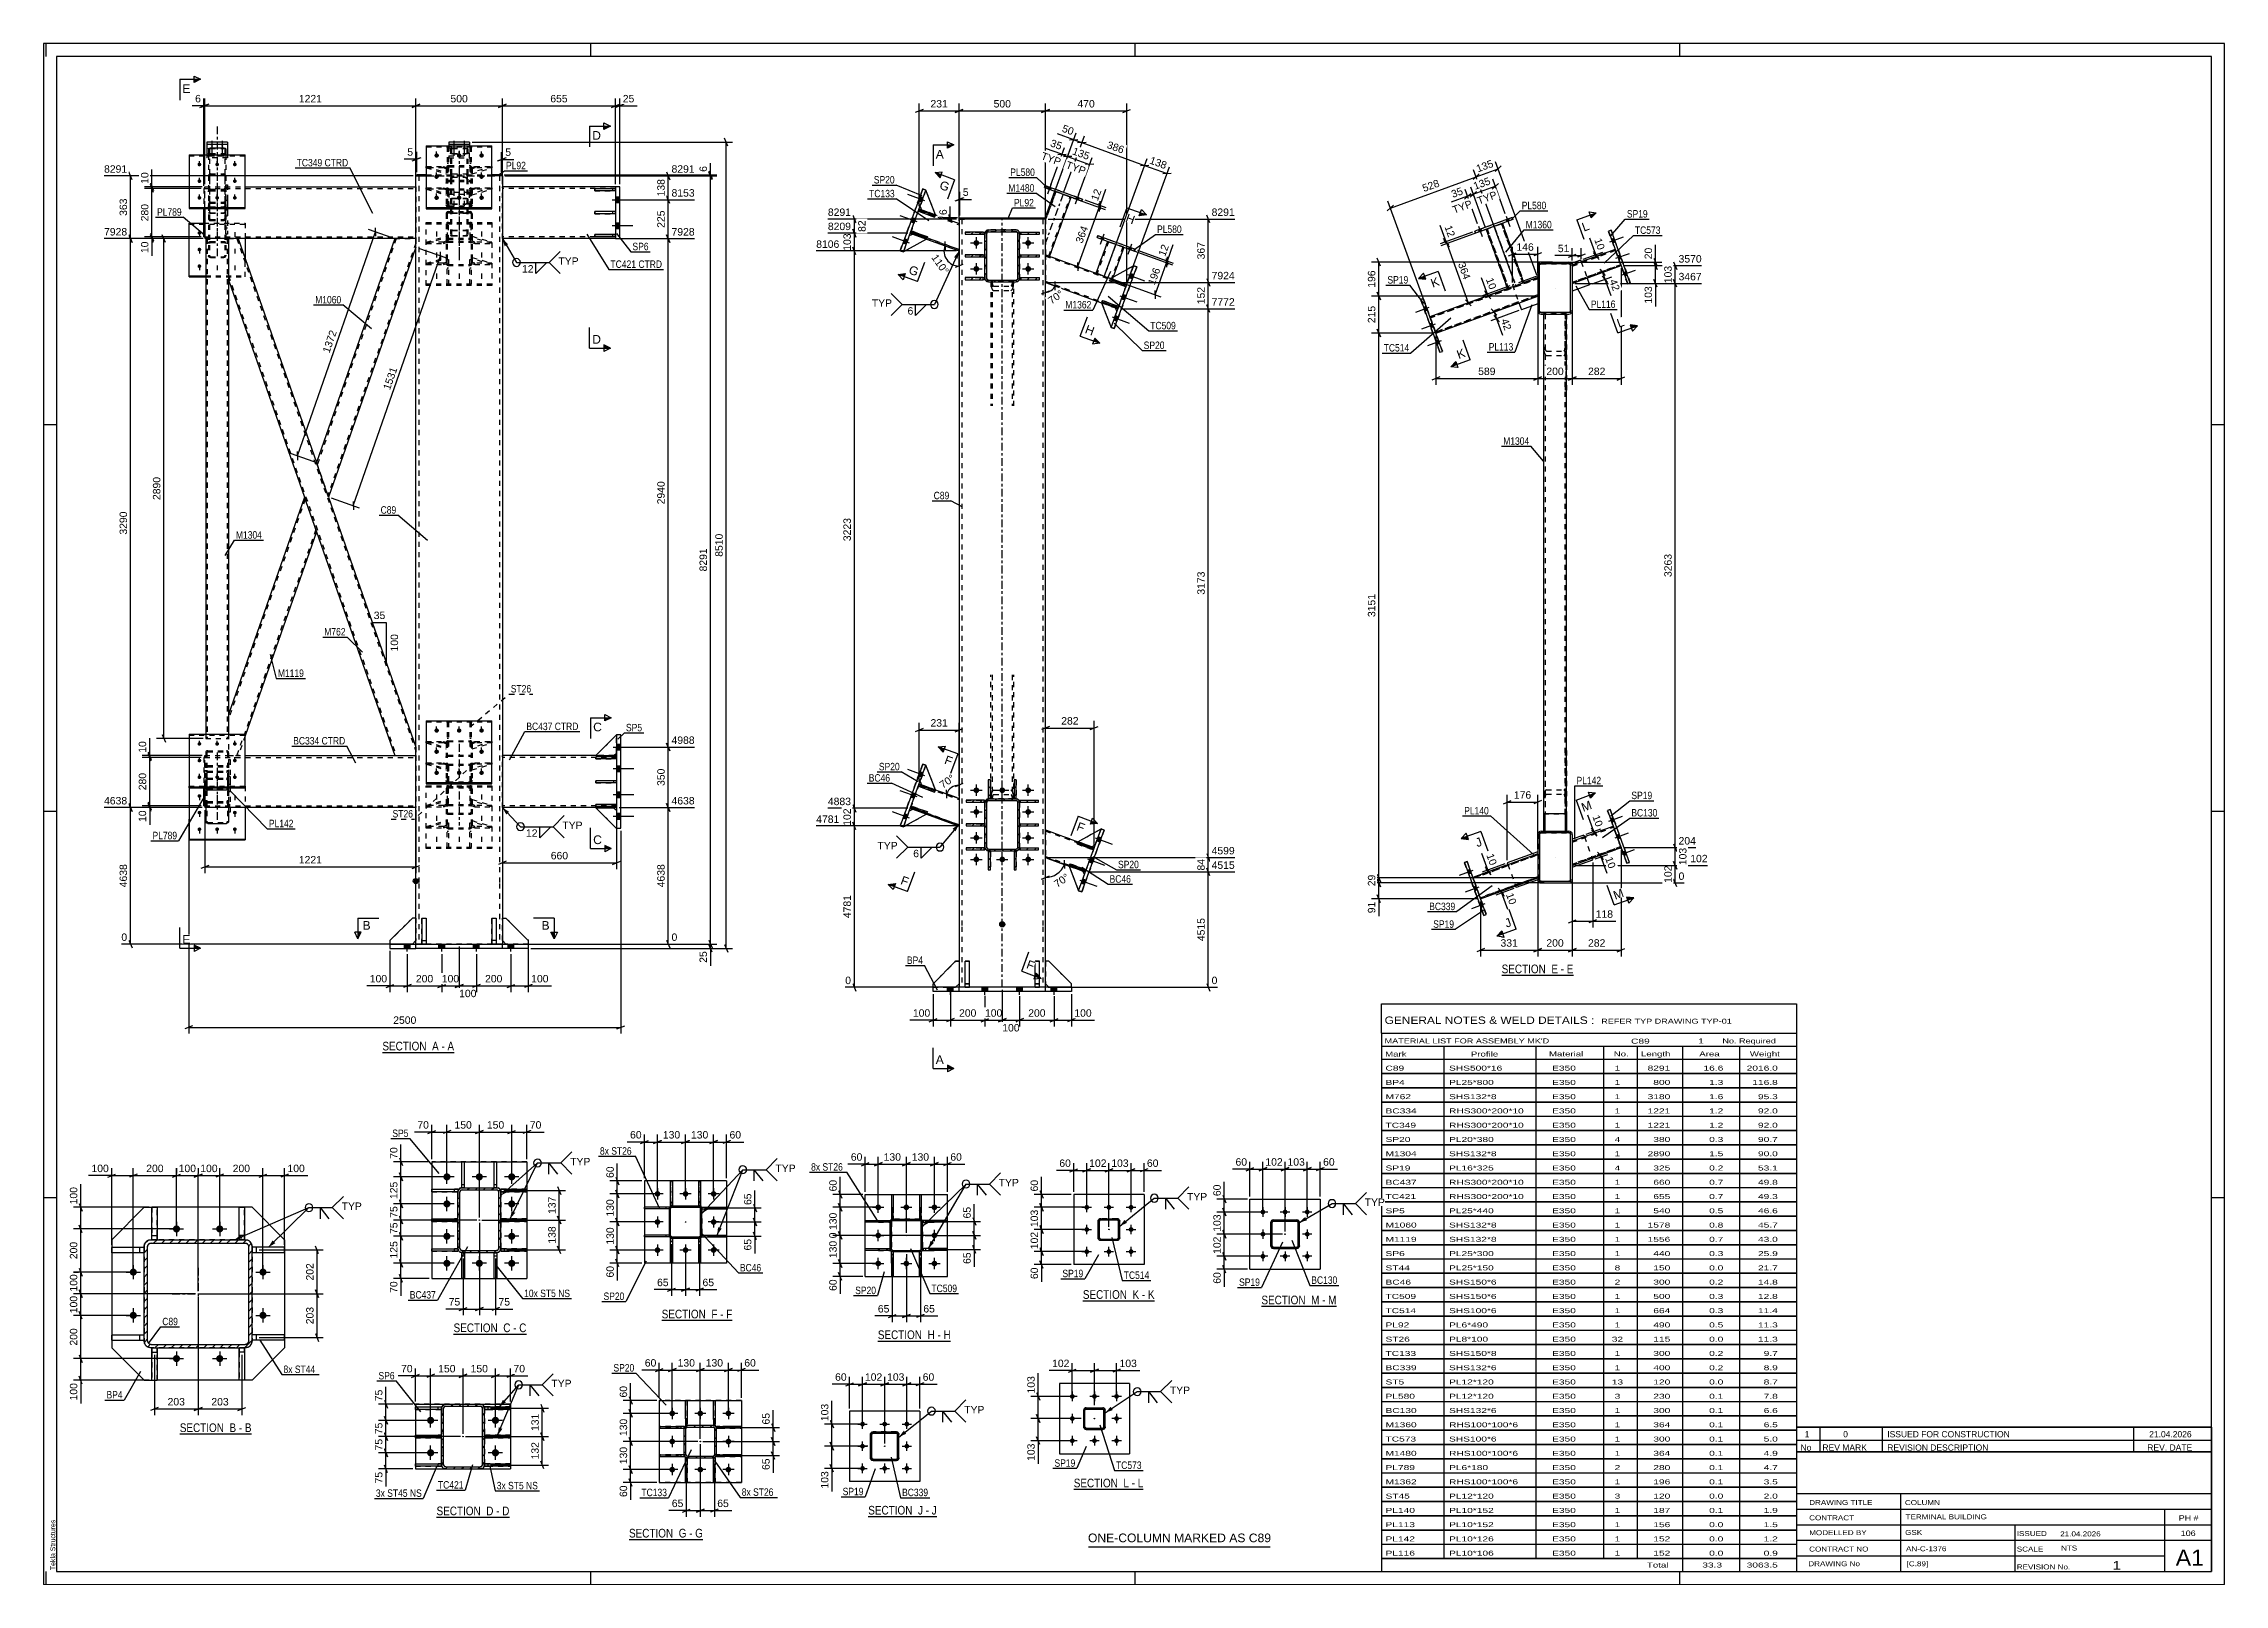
# Paper-space layout 'Layout1' of a CAD drawing. Header units: millimetres. Extents: x 0 to 841, y 0 to 594.
# The model-space entities are those that its viewports show. They can reach past a viewport. Long polylines and large blocks are cut down to what shows.
import ezdxf

# ---------------------------------------------------------------- set-up
doc = ezdxf.new("R2010")
doc.units = ezdxf.units.MM
doc.linetypes.add('DXK_LINE_DOT2', pattern=[3.9198, 1.9599, -1.9599])
doc.linetypes.add('DXK_LINE_DOT3', pattern=[5.9187, 2.979, -0.9799, 0.9799, -0.9799])
doc.layers.add('Viewport layer', color=7, linetype='Continuous', plot=False)
doc.styles.add('Arial', font='ARIAL.TTF', dxfattribs={"height": 0.2})
doc.styles.add('Arial Narrow', font='ARIALN.TTF', dxfattribs={"height": 0.2})

# ---------------------------------------------------------------- blocks, each defined once
blk = doc.blocks.new('Unknown-284936230-18 - 27728')
at = {"color": 6, "linetype": 'Continuous'}
blk.add_line((31.08, -120.88), (58.72, -120.88), dxfattribs=at)
at = {"color": 0, "linetype": 'Continuous'}
blk.add_wipeout([(49.18, -120.13), (49.18, -116.63), (31.08, -116.63), (31.08, -120.13)], dxfattribs=at)
blk.add_wipeout([(52.79, -120.13), (52.79, -116.63), (50.23, -116.63), (50.23, -120.13)], dxfattribs=at)
at = {"color": 7, "linetype": 'Continuous', "style": 'Arial Narrow'}
blk.add_text('SECTION ', height=3.34, dxfattribs=at).set_placement((31.08, -120.13))
at = {"color": 0, "linetype": 'Continuous'}
blk.add_wipeout([(55.12, -120.13), (55.12, -116.63), (53.84, -116.63), (53.84, -120.13)], dxfattribs=at)
blk.add_wipeout([(58.72, -120.13), (58.72, -116.63), (56.17, -116.63), (56.17, -120.13)], dxfattribs=at)
at = {"color": 7, "linetype": 'Continuous', "style": 'Arial Narrow'}
for s, p in [('K', (50.23, -120.13)), ('K', (56.17, -120.13)), ('-', (53.84, -120.13))]:
    blk.add_text(s, height=3.34, dxfattribs=at).set_placement(p)
blk = doc.blocks.new('Unknown-284936230-1132')
at = {"color": 5, "linetype": 'Continuous'}
for p, q in [((471.3, 363.79), (-369.7, 363.79)), ((-369.7, 363.79), (-369.7, -230.21)), ((-368.7, 358.79), (-368.7, 363.79)), ((-158.7, 358.79), (-158.7, 363.79)), ((51.3, 358.79), (51.3, 363.79)), ((261.3, 358.79), (261.3, 363.79)), ((471.3, -230.21), (471.3, 363.79)), ((466.3, 358.79), (-364.7, 358.79)), ((-364.7, 358.79), (-364.7, -225.21)), ((466.3, -225.21), (466.3, 358.79)), ((-364.7, 216.79), (-369.7, 216.79)), ((471.3, 216.79), (466.3, 216.79)), ((-364.7, 67.79), (-369.7, 67.79)), ((471.3, 67.79), (466.3, 67.79)), ((-364.7, -81.21), (-369.7, -81.21)), ((471.3, -81.21), (466.3, -81.21)), ((-368.7, -230.21), (-368.7, -225.21)), ((-364.7, -225.21), (466.3, -225.21)), ((-158.7, -230.21), (-158.7, -225.21)), ((51.3, -230.21), (51.3, -225.21)), ((261.3, -230.21), (261.3, -225.21)), ((-369.7, -230.21), (471.3, -230.21))]:
    blk.add_line(p, q, dxfattribs=at)
at = {"color": 174, "linetype": 'Continuous', "style": 'Arial'}
blk.add_text('Tekla Structures', height=1.9102, rotation=90, dxfattribs=at).set_placement((-365.2, -224.71))
blk = doc.blocks.new('Unknown-284936230-11 - 1521')
at = {"color": 6, "linetype": 'Continuous'}
blk.add_line((-317.18, -172.23), (-289.53, -172.23), dxfattribs=at)
at = {"color": 0, "linetype": 'Continuous'}
blk.add_wipeout([(-299.07, -171.48), (-299.07, -167.98), (-317.18, -167.98), (-317.18, -171.48)], dxfattribs=at)
blk.add_wipeout([(-295.46, -171.48), (-295.46, -167.98), (-298.02, -167.98), (-298.02, -171.48)], dxfattribs=at)
at = {"color": 7, "linetype": 'Continuous', "style": 'Arial Narrow'}
blk.add_text('SECTION ', height=3.34, dxfattribs=at).set_placement((-317.18, -171.48))
at = {"color": 0, "linetype": 'Continuous'}
blk.add_wipeout([(-293.14, -171.48), (-293.14, -167.98), (-294.41, -167.98), (-294.41, -171.48)], dxfattribs=at)
blk.add_wipeout([(-289.53, -171.48), (-289.53, -167.98), (-292.09, -167.98), (-292.09, -171.48)], dxfattribs=at)
at = {"color": 7, "linetype": 'Continuous', "style": 'Arial Narrow'}
for s, p in [('B', (-298.02, -171.48)), ('B', (-292.09, -171.48)), ('-', (-294.41, -171.48))]:
    blk.add_text(s, height=3.34, dxfattribs=at).set_placement(p)
blk = doc.blocks.new('Unknown-284936230-13 - 3181')
at = {"color": 6, "linetype": 'Continuous'}
blk.add_line((-239.05, -25.11), (-211.4, -25.11), dxfattribs=at)
at = {"color": 0, "linetype": 'Continuous'}
blk.add_wipeout([(-220.94, -24.36), (-220.94, -20.86), (-239.05, -20.86), (-239.05, -24.36)], dxfattribs=at)
blk.add_wipeout([(-217.33, -24.36), (-217.33, -20.86), (-219.89, -20.86), (-219.89, -24.36)], dxfattribs=at)
at = {"color": 7, "linetype": 'Continuous', "style": 'Arial Narrow'}
blk.add_text('SECTION ', height=3.34, dxfattribs=at).set_placement((-239.05, -24.36))
at = {"color": 0, "linetype": 'Continuous'}
blk.add_wipeout([(-215.01, -24.36), (-215.01, -20.86), (-216.28, -20.86), (-216.28, -24.36)], dxfattribs=at)
blk.add_wipeout([(-211.4, -24.36), (-211.4, -20.86), (-213.96, -20.86), (-213.96, -24.36)], dxfattribs=at)
at = {"color": 7, "linetype": 'Continuous', "style": 'Arial Narrow'}
for s, p in [('A', (-219.89, -24.36)), ('-', (-216.28, -24.36)), ('A', (-213.96, -24.36))]:
    blk.add_text(s, height=3.34, dxfattribs=at).set_placement(p)
blk = doc.blocks.new('Unknown-284936230-14 - 25579')
at = {"color": 6, "linetype": 'Continuous'}
blk.add_line((-211.59, -133.71), (-183.52, -133.71), dxfattribs=at)
at = {"color": 0, "linetype": 'Continuous'}
blk.add_wipeout([(-193.48, -132.96), (-193.48, -129.46), (-211.59, -129.46), (-211.59, -132.96)], dxfattribs=at)
blk.add_wipeout([(-189.66, -132.96), (-189.66, -129.46), (-192.43, -129.46), (-192.43, -132.96)], dxfattribs=at)
at = {"color": 7, "linetype": 'Continuous', "style": 'Arial Narrow'}
blk.add_text('SECTION ', height=3.34, dxfattribs=at).set_placement((-211.59, -132.96))
at = {"color": 0, "linetype": 'Continuous'}
blk.add_wipeout([(-187.33, -132.96), (-187.33, -129.46), (-188.61, -129.46), (-188.61, -132.96)], dxfattribs=at)
blk.add_wipeout([(-183.52, -132.96), (-183.52, -129.46), (-186.28, -129.46), (-186.28, -132.96)], dxfattribs=at)
at = {"color": 7, "linetype": 'Continuous', "style": 'Arial Narrow'}
for s, p in [('C', (-192.43, -132.96)), ('-', (-188.61, -132.96)), ('C', (-186.28, -132.96))]:
    blk.add_text(s, height=3.34, dxfattribs=at).set_placement(p)
blk = doc.blocks.new('Unknown-284936230-15 - 25947')
at = {"color": 6, "linetype": 'Continuous'}
blk.add_line((-218.16, -204.31), (-190.09, -204.31), dxfattribs=at)
at = {"color": 0, "linetype": 'Continuous'}
blk.add_wipeout([(-200.06, -203.56), (-200.06, -200.06), (-218.16, -200.06), (-218.16, -203.56)], dxfattribs=at)
blk.add_wipeout([(-196.24, -203.56), (-196.24, -200.06), (-199.01, -200.06), (-199.01, -203.56)], dxfattribs=at)
at = {"color": 7, "linetype": 'Continuous', "style": 'Arial Narrow'}
blk.add_text('SECTION ', height=3.34, dxfattribs=at).set_placement((-218.16, -203.56))
at = {"color": 0, "linetype": 'Continuous'}
blk.add_wipeout([(-193.91, -203.56), (-193.91, -200.06), (-195.19, -200.06), (-195.19, -203.56)], dxfattribs=at)
blk.add_wipeout([(-190.09, -203.56), (-190.09, -200.06), (-192.86, -200.06), (-192.86, -203.56)], dxfattribs=at)
at = {"color": 7, "linetype": 'Continuous', "style": 'Arial Narrow'}
for s, p in [('D', (-199.01, -203.56)), ('D', (-192.86, -203.56)), ('-', (-195.19, -203.56))]:
    blk.add_text(s, height=3.34, dxfattribs=at).set_placement(p)
blk = doc.blocks.new('Unknown-284936230-16 - 26222')
at = {"color": 6, "linetype": 'Continuous'}
blk.add_line((192.59, 4.64), (220.24, 4.64), dxfattribs=at)
at = {"color": 0, "linetype": 'Continuous'}
blk.add_wipeout([(210.7, 5.39), (210.7, 8.89), (192.59, 8.89), (192.59, 5.39)], dxfattribs=at)
blk.add_wipeout([(214.31, 5.39), (214.31, 8.89), (211.75, 8.89), (211.75, 5.39)], dxfattribs=at)
at = {"color": 7, "linetype": 'Continuous', "style": 'Arial Narrow'}
blk.add_text('SECTION ', height=3.34, dxfattribs=at).set_placement((192.59, 5.39))
at = {"color": 0, "linetype": 'Continuous'}
blk.add_wipeout([(216.63, 5.39), (216.63, 8.89), (215.36, 8.89), (215.36, 5.39)], dxfattribs=at)
blk.add_wipeout([(220.24, 5.39), (220.24, 8.89), (217.68, 8.89), (217.68, 5.39)], dxfattribs=at)
at = {"color": 7, "linetype": 'Continuous', "style": 'Arial Narrow'}
for s, p in [('E', (211.75, 5.39)), ('E', (217.68, 5.39)), ('-', (215.36, 5.39))]:
    blk.add_text(s, height=3.34, dxfattribs=at).set_placement(p)
blk = doc.blocks.new('Unknown-284936230-17 - 27553')
at = {"color": 6, "linetype": 'Continuous'}
blk.add_line((-51.67, -204.04), (-25.3, -204.04), dxfattribs=at)
at = {"color": 0, "linetype": 'Continuous'}
blk.add_wipeout([(-33.56, -203.29), (-33.56, -199.79), (-51.67, -199.79), (-51.67, -203.29)], dxfattribs=at)
blk.add_wipeout([(-30.59, -203.29), (-30.59, -199.79), (-32.51, -199.79), (-32.51, -203.29)], dxfattribs=at)
at = {"color": 7, "linetype": 'Continuous', "style": 'Arial Narrow'}
blk.add_text('SECTION ', height=3.34, dxfattribs=at).set_placement((-51.67, -203.29))
at = {"color": 0, "linetype": 'Continuous'}
blk.add_wipeout([(-28.27, -203.29), (-28.27, -199.79), (-29.54, -199.79), (-29.54, -203.29)], dxfattribs=at)
blk.add_wipeout([(-25.3, -203.29), (-25.3, -199.79), (-27.22, -199.79), (-27.22, -203.29)], dxfattribs=at)
at = {"color": 7, "linetype": 'Continuous', "style": 'Arial Narrow'}
for s, p in [('J', (-32.51, -203.29)), ('-', (-29.54, -203.29)), ('J', (-27.22, -203.29))]:
    blk.add_text(s, height=3.34, dxfattribs=at).set_placement(p)
blk = doc.blocks.new('Unknown-284936230-19 - 6832')
at = {"color": 6, "linetype": 'Continuous'}
blk.add_line((-131.34, -128.41), (-104.12, -128.41), dxfattribs=at)
at = {"color": 0, "linetype": 'Continuous'}
blk.add_wipeout([(-113.23, -127.66), (-113.23, -124.16), (-131.34, -124.16), (-131.34, -127.66)], dxfattribs=at)
blk.add_wipeout([(-109.84, -127.66), (-109.84, -124.16), (-112.18, -124.16), (-112.18, -127.66)], dxfattribs=at)
at = {"color": 7, "linetype": 'Continuous', "style": 'Arial Narrow'}
blk.add_text('SECTION ', height=3.34, dxfattribs=at).set_placement((-131.34, -127.66))
at = {"color": 0, "linetype": 'Continuous'}
blk.add_wipeout([(-107.51, -127.66), (-107.51, -124.16), (-108.79, -124.16), (-108.79, -127.66)], dxfattribs=at)
blk.add_wipeout([(-104.12, -127.66), (-104.12, -124.16), (-106.46, -124.16), (-106.46, -127.66)], dxfattribs=at)
at = {"color": 7, "linetype": 'Continuous', "style": 'Arial Narrow'}
for s, p in [('F', (-112.18, -127.66)), ('F', (-106.46, -127.66)), ('-', (-108.79, -127.66))]:
    blk.add_text(s, height=3.34, dxfattribs=at).set_placement(p)
blk = doc.blocks.new('Unknown-284936230-20 - 27932')
at = {"color": 6, "linetype": 'Continuous'}
blk.add_line((27.56, -193.55), (54.36, -193.55), dxfattribs=at)
at = {"color": 0, "linetype": 'Continuous'}
blk.add_wipeout([(45.67, -192.8), (45.67, -189.3), (27.56, -189.3), (27.56, -192.8)], dxfattribs=at)
blk.add_wipeout([(48.85, -192.8), (48.85, -189.3), (46.72, -189.3), (46.72, -192.8)], dxfattribs=at)
at = {"color": 7, "linetype": 'Continuous', "style": 'Arial Narrow'}
blk.add_text('SECTION ', height=3.34, dxfattribs=at).set_placement((27.56, -192.8))
at = {"color": 0, "linetype": 'Continuous'}
blk.add_wipeout([(51.18, -192.8), (51.18, -189.3), (49.9, -189.3), (49.9, -192.8)], dxfattribs=at)
blk.add_wipeout([(54.36, -192.8), (54.36, -189.3), (52.23, -189.3), (52.23, -192.8)], dxfattribs=at)
at = {"color": 7, "linetype": 'Continuous', "style": 'Arial Narrow'}
for s, p in [('L', (46.72, -192.8)), ('-', (49.9, -192.8)), ('L', (52.23, -192.8))]:
    blk.add_text(s, height=3.34, dxfattribs=at).set_placement(p)
blk = doc.blocks.new('Unknown-284936230-21 - 6617')
at = {"color": 6, "linetype": 'Continuous'}
blk.add_line((-143.94, -212.89), (-115.44, -212.89), dxfattribs=at)
at = {"color": 0, "linetype": 'Continuous'}
blk.add_wipeout([(-125.83, -212.14), (-125.83, -208.64), (-143.94, -208.64), (-143.94, -212.14)], dxfattribs=at)
blk.add_wipeout([(-121.8, -212.14), (-121.8, -208.64), (-124.78, -208.64), (-124.78, -212.14)], dxfattribs=at)
at = {"color": 7, "linetype": 'Continuous', "style": 'Arial Narrow'}
blk.add_text('SECTION ', height=3.34, dxfattribs=at).set_placement((-143.94, -212.14))
at = {"color": 0, "linetype": 'Continuous'}
blk.add_wipeout([(-119.48, -212.14), (-119.48, -208.64), (-120.75, -208.64), (-120.75, -212.14)], dxfattribs=at)
blk.add_wipeout([(-115.44, -212.14), (-115.44, -208.64), (-118.43, -208.64), (-118.43, -212.14)], dxfattribs=at)
at = {"color": 7, "linetype": 'Continuous', "style": 'Arial Narrow'}
for s, p in [('G', (-124.78, -212.14)), ('G', (-118.43, -212.14)), ('-', (-120.75, -212.14))]:
    blk.add_text(s, height=3.34, dxfattribs=at).set_placement(p)
blk = doc.blocks.new('Unknown-284936230-22 - 5505')
at = {"color": 6, "linetype": 'Continuous'}
blk.add_line((-47.99, -136.39), (-19.92, -136.39), dxfattribs=at)
at = {"color": 0, "linetype": 'Continuous'}
blk.add_wipeout([(-29.89, -135.64), (-29.89, -132.14), (-47.99, -132.14), (-47.99, -135.64)], dxfattribs=at)
blk.add_wipeout([(-26.07, -135.64), (-26.07, -132.14), (-28.84, -132.14), (-28.84, -135.64)], dxfattribs=at)
at = {"color": 7, "linetype": 'Continuous', "style": 'Arial Narrow'}
blk.add_text('SECTION ', height=3.34, dxfattribs=at).set_placement((-47.99, -135.64))
at = {"color": 0, "linetype": 'Continuous'}
blk.add_wipeout([(-23.74, -135.64), (-23.74, -132.14), (-25.02, -132.14), (-25.02, -135.64)], dxfattribs=at)
blk.add_wipeout([(-19.92, -135.64), (-19.92, -132.14), (-22.69, -132.14), (-22.69, -135.64)], dxfattribs=at)
at = {"color": 7, "linetype": 'Continuous', "style": 'Arial Narrow'}
for s, p in [('H', (-28.84, -135.64)), ('-', (-25.02, -135.64)), ('H', (-22.69, -135.64))]:
    blk.add_text(s, height=3.34, dxfattribs=at).set_placement(p)
blk = doc.blocks.new('Unknown-284936230-23 - 28079')
at = {"color": 6, "linetype": 'Continuous'}
blk.add_line((99.94, -122.99), (128.86, -122.99), dxfattribs=at)
at = {"color": 0, "linetype": 'Continuous'}
blk.add_wipeout([(118.04, -122.24), (118.04, -118.74), (99.94, -118.74), (99.94, -122.24)], dxfattribs=at)
blk.add_wipeout([(122.29, -122.24), (122.29, -118.74), (119.09, -118.74), (119.09, -122.24)], dxfattribs=at)
at = {"color": 7, "linetype": 'Continuous', "style": 'Arial Narrow'}
blk.add_text('SECTION ', height=3.34, dxfattribs=at).set_placement((99.94, -122.24))
at = {"color": 0, "linetype": 'Continuous'}
blk.add_wipeout([(124.62, -122.24), (124.62, -118.74), (123.34, -118.74), (123.34, -122.24)], dxfattribs=at)
blk.add_wipeout([(128.86, -122.24), (128.86, -118.74), (125.67, -118.74), (125.67, -122.24)], dxfattribs=at)
at = {"color": 7, "linetype": 'Continuous', "style": 'Arial Narrow'}
for s, p in [('M', (119.09, -122.24)), ('-', (123.34, -122.24)), ('M', (125.67, -122.24))]:
    blk.add_text(s, height=3.34, dxfattribs=at).set_placement(p)
blk = doc.blocks.new('Part-284936230-27735 - 27728')
at = {"linetype": 'Continuous'}
h = blk.add_hatch(dxfattribs=at)
h.set_pattern_fill('', scale=0.7, style=0, pattern_type=0)
h.set_pattern_definition([(45, (37.5684, -89.3016), (-1.57154, 1.57154), [])])
h.paths.add_polyline_path([(37.95, -89.23), (37.57, -89.3), (37.24, -89.52), (37.03, -89.84), (36.95, -90.23), (36.95, -96.56), (37.03, -96.94), (37.24, -97.27), (37.57, -97.48), (37.95, -97.56), (44.28, -97.56), (44.67, -97.48), (44.99, -97.27), (45.21, -96.94), (45.28, -96.56), (45.28, -90.23), (45.21, -89.84), (44.99, -89.52), (44.67, -89.3), (44.28, -89.23)])
h.paths.add_polyline_path([(44.28, -89.73), (44.48, -89.76), (44.64, -89.87), (44.75, -90.03), (44.78, -90.23), (44.78, -96.56), (44.75, -96.75), (44.64, -96.91), (44.48, -97.02), (44.28, -97.06), (37.95, -97.06), (37.76, -97.02), (37.6, -96.91), (37.49, -96.75), (37.45, -96.56), (37.45, -90.23), (37.49, -90.03), (37.6, -89.87), (37.76, -89.76), (37.95, -89.73)])
blk.add_hatch(color=246, dxfattribs=at).paths.add_polyline_path([(41.12, -93.49, -1), (41.12, -93.29, -1)])
at = {"color": 7, "linetype": 'DXK_LINE_DOT2'}
for p, q in [((36.95, -90.23), (37.03, -89.84)), ((36.95, -96.56), (36.95, -90.23)), ((37.49, -90.03), (37.45, -90.23)), ((37.45, -96.56), (37.45, -90.23)), ((37.6, -89.87), (37.49, -90.03)), ((37.57, -89.3), (37.95, -89.23)), ((37.76, -89.76), (37.6, -89.87)), ((37.95, -89.73), (37.76, -89.76)), ((44.28, -89.23), (37.95, -89.23)), ((37.95, -89.73), (44.28, -89.73)), ((44.28, -89.23), (44.67, -89.3)), ((44.48, -89.76), (44.28, -89.73)), ((44.64, -89.87), (44.48, -89.76)), ((44.75, -90.03), (44.64, -89.87)), ((44.78, -90.23), (44.75, -90.03)), ((44.78, -96.56), (44.78, -90.23)), ((45.21, -89.84), (45.28, -90.23)), ((45.28, -96.56), (45.28, -90.23)), ((37.03, -96.94), (36.95, -96.56)), ((37.45, -96.56), (37.49, -96.75)), ((37.49, -96.75), (37.6, -96.91)), ((37.95, -97.56), (37.57, -97.48)), ((37.6, -96.91), (37.76, -97.02)), ((37.76, -97.02), (37.95, -97.06)), ((37.95, -97.06), (44.28, -97.06)), ((37.95, -97.56), (44.28, -97.56)), ((44.28, -97.06), (44.48, -97.02)), ((44.67, -97.48), (44.28, -97.56)), ((44.48, -97.02), (44.64, -96.91)), ((44.64, -96.91), (44.75, -96.75)), ((44.75, -96.75), (44.78, -96.56)), ((45.28, -96.56), (45.21, -96.94))]:
    blk.add_line(p, q, dxfattribs=at)
at = {"color": 2, "linetype": 'Continuous'}
for p, q in [((37.03, -89.84), (36.95, -90.23)), ((36.95, -90.23), (36.95, -90.23)), ((36.95, -96.56), (36.95, -90.23)), ((37.45, -90.23), (37.49, -90.03)), ((37.45, -90.23), (37.45, -90.23)), ((37.45, -96.56), (37.45, -90.23)), ((37.49, -90.03), (37.6, -89.87)), ((37.95, -89.23), (37.57, -89.3)), ((37.6, -89.87), (37.76, -89.76)), ((37.76, -89.76), (37.95, -89.73)), ((37.95, -89.23), (37.95, -89.23)), ((37.95, -89.23), (44.28, -89.23)), ((37.95, -89.73), (37.95, -89.73)), ((37.95, -89.73), (44.28, -89.73)), ((44.28, -89.23), (44.28, -89.23)), ((44.67, -89.3), (44.28, -89.23)), ((44.28, -89.73), (44.28, -89.73)), ((44.28, -89.73), (44.48, -89.76)), ((44.48, -89.76), (44.64, -89.87)), ((44.64, -89.87), (44.75, -90.03)), ((44.75, -90.03), (44.78, -90.23)), ((44.78, -90.23), (44.78, -90.23)), ((44.78, -96.56), (44.78, -90.23)), ((45.28, -90.23), (45.21, -89.84)), ((45.28, -90.23), (45.28, -90.23)), ((45.28, -96.56), (45.28, -90.23)), ((36.95, -96.56), (36.95, -96.56)), ((36.95, -96.56), (37.03, -96.94)), ((37.45, -96.56), (37.45, -96.56)), ((37.49, -96.75), (37.45, -96.56)), ((37.6, -96.91), (37.49, -96.75)), ((37.57, -97.48), (37.95, -97.56)), ((37.76, -97.02), (37.6, -96.91)), ((37.95, -97.06), (37.76, -97.02)), ((37.95, -97.06), (37.95, -97.06)), ((37.95, -97.06), (44.28, -97.06)), ((37.95, -97.56), (37.95, -97.56)), ((37.95, -97.56), (44.28, -97.56)), ((44.48, -97.02), (44.28, -97.06)), ((44.28, -97.06), (44.28, -97.06)), ((44.28, -97.56), (44.67, -97.48)), ((44.28, -97.56), (44.28, -97.56)), ((44.64, -96.91), (44.48, -97.02)), ((44.75, -96.75), (44.64, -96.91)), ((44.78, -96.56), (44.75, -96.75)), ((44.78, -96.56), (44.78, -96.56)), ((45.21, -96.94), (45.28, -96.56)), ((45.28, -96.56), (45.28, -96.56))]:
    blk.add_line(p, q, dxfattribs=at)
at = {"color": 7, "linetype": 'DXK_LINE_DOT3'}
blk.add_line((41.12, -93.39), (41.12, -93.39), dxfattribs=at)
at = {"color": 246, "linetype": 'DXK_LINE_DOT2'}
blk.add_line((41.12, -93.39), (41.12, -93.39), dxfattribs=at)
at = {"color": 246, "linetype": 'Continuous'}
blk.add_circle((41.12, -93.39), 0.1, dxfattribs=at)
at = {"color": 7, "linetype": 'DXK_LINE_DOT2'}
for centre, start, end in [((37.95, -90.23), 112.50025, 157.50025), ((44.28, -90.23), 22.50025, 67.50025), ((37.95, -96.56), 202.50025, 247.50025), ((44.28, -96.56), 292.50025, 337.50025)]:
    blk.add_arc(centre, 1, start, end, dxfattribs=at)
at = {"color": 2, "linetype": 'Continuous'}
for centre, start, end in [((37.95, -90.23), 112.50025, 157.50025), ((44.28, -90.23), 22.50025, 67.50025), ((37.95, -96.56), 202.50025, 247.50025), ((44.28, -96.56), 292.50025, 337.50025)]:
    blk.add_arc(centre, 1, start, end, dxfattribs=at)
blk = doc.blocks.new('Part-284936230-27749 - 27728')
at = {"color": 2, "linetype": 'Continuous'}
for p, q in [((54.66, -79.85), (27.58, -79.85)), ((27.58, -79.85), (27.58, -106.93)), ((54.66, -79.85), (54.66, -106.93)), ((54.66, -106.93), (27.58, -106.93))]:
    blk.add_line(p, q, dxfattribs=at)
blk = doc.blocks.new('Bolt-284936230-27825 - 27728')
at = {"linetype": 'Continuous'}
for points in [[(32.58, -83.93, -1), (32.58, -85.77, -1)], [(41.12, -83.93, -1), (41.12, -85.77, -1)], [(49.66, -83.93, -1), (49.66, -85.77, -1)], [(32.58, -92.48, -1), (32.58, -94.31, -1)], [(49.66, -92.48, -1), (49.66, -94.31, -1)], [(32.58, -101.02, -1), (32.58, -102.85, -1)], [(41.12, -101.02, -1), (41.12, -102.85, -1)], [(49.66, -101.02, -1), (49.66, -102.85, -1)]]:
    blk.add_hatch(color=1, dxfattribs=at).paths.add_polyline_path(points)
at = {"color": 1, "linetype": 'Continuous'}
for p, q in [((32.58, -86.68), (32.58, -83.02)), ((41.12, -86.68), (41.12, -83.02)), ((49.66, -86.68), (49.66, -83.02)), ((30.74, -84.85), (34.41, -84.85)), ((32.58, -95.23), (32.58, -91.56)), ((39.28, -84.85), (42.95, -84.85)), ((47.83, -84.85), (51.49, -84.85)), ((49.66, -95.23), (49.66, -91.56)), ((30.74, -93.39), (34.41, -93.39)), ((32.58, -103.77), (32.58, -100.1)), ((41.12, -103.77), (41.12, -100.1)), ((47.83, -93.39), (51.49, -93.39)), ((49.66, -103.77), (49.66, -100.1)), ((30.74, -101.93), (34.41, -101.93)), ((39.28, -101.93), (42.95, -101.93)), ((47.83, -101.93), (51.49, -101.93))]:
    blk.add_line(p, q, dxfattribs=at)
blk = doc.blocks.new('Part-284936230-1565 - 1521')
at = {"linetype": 'Continuous'}
h = blk.add_hatch(dxfattribs=at)
h.set_pattern_fill('', scale=0.7, style=0, pattern_type=0)
h.set_pattern_definition([(45, (-329.3018, -97.5387), (-1.571545, 1.571545), [])])
h.paths.add_polyline_path([(-328.28, -97.34), (-329.3, -97.54), (-330.17, -98.12), (-330.74, -98.98), (-330.95, -100), (-330.95, -136.34), (-330.74, -137.36), (-330.17, -138.22), (-329.3, -138.8), (-328.28, -139), (-291.95, -139), (-290.93, -138.8), (-290.06, -138.22), (-289.48, -137.36), (-289.28, -136.34), (-289.28, -100), (-289.48, -98.98), (-290.06, -98.12), (-290.93, -97.54), (-291.95, -97.34)])
h.paths.add_polyline_path([(-291.44, -98.77), (-291.01, -99.06), (-290.72, -99.49), (-290.61, -100), (-290.61, -136.34), (-290.72, -136.85), (-291.01, -137.28), (-291.44, -137.57), (-291.95, -137.67), (-328.28, -137.67), (-328.79, -137.57), (-329.22, -137.28), (-329.51, -136.85), (-329.61, -136.34), (-329.61, -100), (-329.51, -99.49), (-329.22, -99.06), (-328.79, -98.77), (-328.28, -98.67), (-291.95, -98.67)])
at = {"color": 7, "linetype": 'DXK_LINE_DOT2'}
for p, q in [((-330.95, -100), (-330.74, -98.98)), ((-330.95, -100), (-330.95, -136.34)), ((-329.51, -99.49), (-329.61, -100)), ((-329.61, -136.34), (-329.61, -100)), ((-329.3, -97.54), (-328.28, -97.34)), ((-328.28, -98.67), (-328.79, -98.77)), ((-291.95, -97.34), (-328.28, -97.34)), ((-328.28, -98.67), (-291.95, -98.67)), ((-291.95, -97.34), (-290.93, -97.54)), ((-291.44, -98.77), (-291.95, -98.67)), ((-290.61, -100), (-290.72, -99.49)), ((-290.61, -136.34), (-290.61, -100)), ((-289.48, -98.98), (-289.28, -100)), ((-289.28, -100), (-289.28, -136.34)), ((-330.74, -137.36), (-330.95, -136.34)), ((-329.61, -136.34), (-329.51, -136.85)), ((-328.28, -139), (-329.3, -138.8)), ((-328.79, -137.57), (-328.28, -137.67)), ((-328.28, -137.67), (-291.95, -137.67)), ((-291.95, -139), (-328.28, -139)), ((-291.95, -137.67), (-291.44, -137.57)), ((-290.93, -138.8), (-291.95, -139)), ((-290.72, -136.85), (-290.61, -136.34)), ((-289.28, -136.34), (-289.48, -137.36))]:
    blk.add_line(p, q, dxfattribs=at)
at = {"color": 2, "linetype": 'Continuous'}
for p, q in [((-330.74, -98.98), (-330.95, -100)), ((-330.95, -136.34), (-330.95, -100)), ((-329.61, -100), (-329.51, -99.49)), ((-329.61, -136.34), (-329.61, -100)), ((-328.28, -97.34), (-329.3, -97.54)), ((-328.79, -98.77), (-328.28, -98.67)), ((-328.28, -97.34), (-291.95, -97.34)), ((-328.28, -98.67), (-291.95, -98.67)), ((-290.93, -97.54), (-291.95, -97.34)), ((-291.95, -98.67), (-291.44, -98.77)), ((-290.72, -99.49), (-290.61, -100)), ((-290.61, -136.34), (-290.61, -100)), ((-289.28, -100), (-289.48, -98.98)), ((-289.28, -136.34), (-289.28, -100)), ((-330.95, -136.34), (-330.74, -137.36)), ((-329.51, -136.85), (-329.61, -136.34)), ((-329.3, -138.8), (-328.28, -139)), ((-328.28, -137.67), (-328.79, -137.57)), ((-328.28, -137.67), (-291.95, -137.67)), ((-328.28, -139), (-291.95, -139)), ((-291.44, -137.57), (-291.95, -137.67)), ((-291.95, -139), (-290.93, -138.8)), ((-290.61, -136.34), (-290.72, -136.85)), ((-289.48, -137.36), (-289.28, -136.34))]:
    blk.add_line(p, q, dxfattribs=at)
at = {"color": 7, "linetype": 'DXK_LINE_DOT3'}
for p, q in [((-310.11, -108.17), (-310.11, -128.17)), ((-320.11, -118.17), (-300.11, -118.17))]:
    blk.add_line(p, q, dxfattribs=at)
at = {"color": 7, "linetype": 'DXK_LINE_DOT2'}
for centre, radius, start, end in [((-328.28, -100), 2.67, 112.5, 157.5), ((-328.28, -100), 1.33, 112.5, 157.5), ((-291.95, -100), 1.33, 22.5, 67.5), ((-291.95, -100), 2.67, 22.5, 67.5), ((-328.28, -136.34), 2.67, 202.5, 247.5), ((-328.28, -136.34), 1.33, 202.5, 247.5), ((-291.95, -136.34), 1.33, 292.5, 337.5), ((-291.95, -136.34), 2.67, 292.5, 337.5)]:
    blk.add_arc(centre, radius, start, end, dxfattribs=at)
at = {"color": 2, "linetype": 'Continuous'}
for centre, radius, start, end in [((-328.28, -100), 2.67, 112.5, 157.5), ((-328.28, -100), 1.33, 112.5, 157.5), ((-291.95, -100), 1.33, 22.5, 67.5), ((-291.95, -100), 2.67, 22.5, 67.5), ((-328.28, -136.34), 2.67, 202.5, 247.5), ((-328.28, -136.34), 1.33, 202.5, 247.5), ((-291.95, -136.34), 1.33, 292.5, 337.5), ((-291.95, -136.34), 2.67, 292.5, 337.5)]:
    blk.add_arc(centre, radius, start, end, dxfattribs=at)
blk = doc.blocks.new('Part-284936230-1629 - 1521')
at = {"color": 2, "linetype": 'Continuous'}
for p, q in [((-276.78, -134), (-289.28, -134)), ((-287.61, -136.09), (-287.61, -134)), ((-276.78, -136.09), (-276.78, -134)), ((-276.78, -136.09), (-289.28, -136.09))]:
    blk.add_line(p, q, dxfattribs=at)
at = {"color": 7, "linetype": 'DXK_LINE_DOT2'}
for p, q in [((-289.28, -136.09), (-289.28, -134)), ((-289.28, -136.09), (-289.28, -134)), ((-287.61, -136.09), (-287.61, -134)), ((-276.78, -134), (-276.78, -136.09))]:
    blk.add_line(p, q, dxfattribs=at)
blk = doc.blocks.new('Part-284936230-1614 - 1521')
at = {"color": 2, "linetype": 'Continuous'}
for p, q in [((-343.45, -100.25), (-330.95, -100.25)), ((-343.45, -100.25), (-343.45, -102.34)), ((-332.62, -102.34), (-332.62, -100.25)), ((-330.95, -102.34), (-330.95, -100.25)), ((-330.95, -102.34), (-343.45, -102.34)), ((-330.95, -102.34), (-330.95, -102.34))]:
    blk.add_line(p, q, dxfattribs=at)
at = {"color": 7, "linetype": 'DXK_LINE_DOT2'}
for p, q in [((-343.45, -102.34), (-343.45, -100.25)), ((-332.62, -102.34), (-332.62, -100.25)), ((-330.95, -102.34), (-330.95, -100.25)), ((-330.95, -100.25), (-330.95, -100.25))]:
    blk.add_line(p, q, dxfattribs=at)
blk = doc.blocks.new('Bolt-284936230-1566 - 1521')
at = {"linetype": 'Continuous'}
for points in [[(-318.45, -91.79, -1), (-318.45, -94.54, -1)], [(-301.78, -91.79, -1), (-301.78, -94.54, -1)], [(-335.11, -108.46, -1), (-335.11, -111.21, -1)], [(-285.11, -108.46, -1), (-285.11, -111.21, -1)], [(-335.11, -125.13, -1), (-335.11, -127.88, -1)], [(-285.11, -125.13, -1), (-285.11, -127.88, -1)], [(-318.45, -141.79, -1), (-318.45, -144.54, -1)], [(-301.78, -141.79, -1), (-301.78, -144.54, -1)]]:
    blk.add_hatch(color=1, dxfattribs=at).paths.add_polyline_path(points)
at = {"color": 1, "linetype": 'Continuous'}
for p, q in [((-318.45, -90.42), (-318.45, -95.92)), ((-301.78, -90.42), (-301.78, -95.92)), ((-321.2, -93.17), (-315.7, -93.17)), ((-304.53, -93.17), (-299.03, -93.17)), ((-335.11, -107.09), (-335.11, -112.59)), ((-285.11, -107.09), (-285.11, -112.59)), ((-337.86, -109.84), (-332.36, -109.84)), ((-287.86, -109.84), (-282.36, -109.84)), ((-335.11, -123.75), (-335.11, -129.25)), ((-285.11, -123.75), (-285.11, -129.25)), ((-337.86, -126.5), (-332.36, -126.5)), ((-287.86, -126.5), (-282.36, -126.5)), ((-318.45, -140.42), (-318.45, -145.92)), ((-301.78, -140.42), (-301.78, -145.92)), ((-321.2, -143.17), (-315.7, -143.17)), ((-304.53, -143.17), (-299.03, -143.17))]:
    blk.add_line(p, q, dxfattribs=at)
blk = doc.blocks.new('Part-284936230-1624 - 1521')
at = {"color": 2, "linetype": 'Continuous'}
for p, q in [((-276.78, -100.25), (-289.28, -100.25)), ((-287.61, -102.34), (-287.61, -100.25)), ((-276.78, -102.34), (-276.78, -100.25)), ((-276.78, -102.34), (-289.28, -102.34))]:
    blk.add_line(p, q, dxfattribs=at)
at = {"color": 7, "linetype": 'DXK_LINE_DOT2'}
for p, q in [((-289.28, -102.34), (-289.28, -100.25)), ((-289.28, -102.34), (-289.28, -100.25)), ((-287.61, -102.34), (-287.61, -100.25)), ((-276.78, -100.25), (-276.78, -102.34))]:
    blk.add_line(p, q, dxfattribs=at)
blk = doc.blocks.new('Part-284936230-1619 - 1521')
at = {"color": 2, "linetype": 'Continuous'}
for p, q in [((-343.45, -134), (-330.95, -134)), ((-343.45, -134), (-343.45, -136.09)), ((-332.61, -136.09), (-332.61, -134)), ((-343.45, -136.09), (-330.95, -136.09))]:
    blk.add_line(p, q, dxfattribs=at)
at = {"color": 7, "linetype": 'DXK_LINE_DOT2'}
for p, q in [((-343.45, -136.09), (-343.45, -134)), ((-332.61, -136.09), (-332.61, -134)), ((-330.95, -136.09), (-330.95, -134)), ((-330.95, -136.09), (-330.95, -134)), ((-330.95, -134), (-330.95, -134)), ((-330.95, -136.09), (-330.95, -136.09))]:
    blk.add_line(p, q, dxfattribs=at)
blk = doc.blocks.new('Part-284936230-1634 - 1521')
at = {"color": 2, "linetype": 'Continuous'}
for p, q in [((-294.28, -151.5), (-294.28, -139)), ((-292.2, -140.67), (-294.28, -140.67)), ((-292.2, -139), (-292.2, -151.5)), ((-292.2, -151.5), (-294.28, -151.5))]:
    blk.add_line(p, q, dxfattribs=at)
at = {"color": 7, "linetype": 'DXK_LINE_DOT2'}
for p, q in [((-294.28, -139), (-294.28, -140.67)), ((-294.28, -139), (-294.28, -139)), ((-292.2, -139), (-294.28, -139)), ((-294.28, -140.67), (-294.28, -151.5)), ((-292.2, -140.67), (-292.2, -139)), ((-292.2, -140.67), (-292.2, -140.67)), ((-292.2, -140.67), (-292.2, -151.5))]:
    blk.add_line(p, q, dxfattribs=at)
blk = doc.blocks.new('Part-284936230-1639 - 1521')
at = {"color": 2, "linetype": 'Continuous'}
for p, q in [((-328.03, -151.5), (-328.03, -139)), ((-328.03, -140.67), (-325.95, -140.67)), ((-325.95, -139), (-325.95, -151.5)), ((-328.03, -151.5), (-325.95, -151.5))]:
    blk.add_line(p, q, dxfattribs=at)
at = {"color": 7, "linetype": 'DXK_LINE_DOT2'}
for p, q in [((-328.03, -139), (-328.03, -140.67)), ((-328.03, -139), (-328.03, -139)), ((-328.03, -139), (-325.95, -139)), ((-328.03, -140.67), (-328.03, -151.5)), ((-325.95, -140.67), (-325.95, -139)), ((-325.95, -151.5), (-325.95, -140.67)), ((-325.95, -140.67), (-325.95, -140.67))]:
    blk.add_line(p, q, dxfattribs=at)
blk = doc.blocks.new('Part-284936230-1644 - 1521')
at = {"color": 2, "linetype": 'Continuous'}
for p, q in [((-294.28, -84.84), (-292.2, -84.84)), ((-294.28, -97.34), (-294.28, -84.84)), ((-292.2, -84.84), (-292.2, -97.34)), ((-292.2, -95.67), (-294.28, -95.67))]:
    blk.add_line(p, q, dxfattribs=at)
at = {"color": 7, "linetype": 'DXK_LINE_DOT2'}
for p, q in [((-294.28, -95.67), (-294.28, -84.84)), ((-292.2, -95.67), (-292.2, -84.84)), ((-294.28, -97.34), (-294.28, -95.67)), ((-292.2, -97.34), (-294.28, -97.34)), ((-292.2, -97.34), (-292.2, -95.67)), ((-292.2, -95.67), (-292.2, -95.67)), ((-292.2, -97.34), (-292.2, -97.34))]:
    blk.add_line(p, q, dxfattribs=at)
blk = doc.blocks.new('Part-284936230-1649 - 1521')
at = {"color": 2, "linetype": 'Continuous'}
for p, q in [((-325.95, -84.84), (-328.03, -84.84)), ((-328.03, -97.34), (-328.03, -84.84)), ((-325.95, -84.84), (-325.95, -97.34)), ((-328.03, -95.67), (-325.95, -95.67))]:
    blk.add_line(p, q, dxfattribs=at)
at = {"color": 7, "linetype": 'DXK_LINE_DOT2'}
for p, q in [((-328.03, -84.84), (-328.03, -95.67)), ((-325.95, -95.67), (-325.95, -84.84)), ((-328.03, -97.34), (-328.03, -95.67)), ((-325.95, -97.34), (-328.03, -97.34)), ((-325.95, -97.34), (-325.95, -95.67)), ((-325.95, -95.67), (-325.95, -95.67)), ((-325.95, -97.34), (-325.95, -97.34))]:
    blk.add_line(p, q, dxfattribs=at)
blk = doc.blocks.new('Part-284936230-1664 - 1521')
at = {"color": 2, "linetype": 'Continuous'}
for p, q in [((-330.95, -84.84), (-343.45, -97.34)), ((-330.95, -84.84), (-328.03, -84.84)), ((-294.28, -84.84), (-325.95, -84.84)), ((-289.28, -84.84), (-292.2, -84.84)), ((-289.28, -84.84), (-276.78, -97.33)), ((-343.45, -97.34), (-343.45, -100.25)), ((-276.78, -97.33), (-276.78, -100.25)), ((-343.45, -102.34), (-343.45, -134)), ((-276.78, -102.34), (-276.78, -134)), ((-343.45, -136.09), (-343.45, -139)), ((-343.45, -139), (-330.95, -151.5)), ((-276.78, -139), (-289.28, -151.5)), ((-276.78, -136.09), (-276.78, -139)), ((-330.95, -151.5), (-328.03, -151.5)), ((-294.28, -151.5), (-325.95, -151.5)), ((-289.28, -151.5), (-292.2, -151.5))]:
    blk.add_line(p, q, dxfattribs=at)
at = {"color": 7, "linetype": 'DXK_LINE_DOT2'}
for p, q in [((-328.03, -84.84), (-325.95, -84.84)), ((-292.2, -84.84), (-294.28, -84.84)), ((-289.28, -84.84), (-289.28, -84.84)), ((-343.45, -100.25), (-343.45, -102.34)), ((-276.78, -97.33), (-276.78, -97.33)), ((-276.78, -100.25), (-276.78, -102.34)), ((-343.45, -134), (-343.45, -136.09)), ((-276.78, -134), (-276.78, -136.09)), ((-276.78, -139), (-276.78, -139)), ((-276.78, -139), (-276.78, -139)), ((-328.03, -151.5), (-325.95, -151.5)), ((-292.2, -151.5), (-294.28, -151.5)), ((-289.28, -151.5), (-289.28, -151.5))]:
    blk.add_line(p, q, dxfattribs=at)
blk = doc.blocks.new('Part-284936230-2379 - 2342')
at = {"color": 7, "linetype": 'DXK_LINE_DOT2'}
for p, q in [((4.32, 271.95), (-4.4, 271.95)), ((-4.4, 271.95), (-4.4, 271.95)), ((-4.4, 271.95), (-3.87, 271.95)), ((-4.4, 271.95), (-4.4, 224.16)), ((-4.4, 271.85), (-4.32, 270.61)), ((-3.87, 271.95), (-3.87, 224.16)), ((-3.83, 271.23), (-3.87, 271.85)), ((-3.33, 270.23), (-3.54, 270.35)), ((-3.33, 270.23), (3.33, 270.23)), ((3.54, 270.35), (3.33, 270.23)), ((3.87, 271.85), (3.83, 271.23)), ((3.87, 271.95), (3.87, 224.16)), ((3.87, 271.95), (4.4, 271.95)), ((4.4, 271.95), (4.32, 271.95)), ((4.32, 270.61), (4.4, 271.85)), ((4.4, 224.16), (4.4, 271.95)), ((-3.74, 268.86), (-3.33, 268.61)), ((-3.33, 268.61), (3.33, 268.61)), ((3.33, 268.61), (3.74, 268.86))]:
    blk.add_line(p, q, dxfattribs=at)
for centre, radius, start, end in [((-0.48, 270.9), 3.85, 184.41286, 212.10824), ((-1.91, 271.38), 1.92, 184.41286, 212.10824), ((1.91, 271.38), 1.92, 327.89176, 355.58714), ((0.48, 270.9), 3.85, 327.89176, 355.58714)]:
    blk.add_arc(centre, radius, start, end, dxfattribs=at)
blk = doc.blocks.new('Part-284936230-2547 - 2342')
at = {"linetype": 'Continuous'}
h = blk.add_hatch(dxfattribs=at)
h.set_pattern_fill('', scale=0.7, style=0, pattern_type=0)
h.set_pattern_definition([(45, (6.5652, 291.1238), (-1.57154, 1.57154), [])])
h.paths.add_polyline_path([(6.67, 290.61), (6.57, 291.12), (6.28, 291.56), (5.84, 291.85), (5.33, 291.95), (-5.33, 291.95), (-5.84, 291.85), (-6.28, 291.56), (-6.57, 291.12), (-6.67, 290.61), (-6.67, 273.28), (-6.57, 272.77), (-6.28, 272.34), (-5.84, 272.05), (-5.33, 271.95), (5.33, 271.95), (5.84, 272.05), (6.28, 272.34), (6.57, 272.77), (6.67, 273.28)])
h.paths.add_polyline_path([(5.95, 273.03), (5.8, 272.81), (5.59, 272.66), (5.33, 272.61), (-5.33, 272.61), (-5.59, 272.66), (-5.8, 272.81), (-5.95, 273.03), (-6, 273.28), (-6, 290.61), (-5.95, 290.87), (-5.8, 291.08), (-5.59, 291.23), (-5.33, 291.28), (5.33, 291.28), (5.59, 291.23), (5.8, 291.08), (5.95, 290.87), (6, 290.61), (6, 273.28)])
at = {"color": 7, "linetype": 'DXK_LINE_DOT2'}
for p, q in [((-6.67, 290.61), (-6.57, 291.12)), ((-6.67, 290.61), (-6.67, 273.28)), ((-5.95, 290.87), (-6, 290.61)), ((-6, 273.28), (-6, 290.61)), ((-5.84, 291.85), (-5.34, 291.95)), ((-5.34, 291.28), (-5.59, 291.23)), ((-5.34, 291.95), (-5.33, 291.95)), ((-5.33, 291.28), (-5.34, 291.28)), ((5.33, 291.95), (-5.33, 291.95)), ((5.33, 291.28), (-5.33, 291.28)), ((5.33, 291.95), (5.84, 291.85)), ((5.59, 291.23), (5.33, 291.28)), ((5.59, 291.23), (5.59, 291.23)), ((5.84, 291.85), (5.84, 291.85)), ((6, 290.61), (5.95, 290.87)), ((6, 273.28), (6, 290.61)), ((6.57, 291.12), (6.67, 290.61)), ((6.67, 273.28), (6.67, 290.61)), ((-6.57, 272.77), (-6.67, 273.28)), ((-6, 273.28), (-5.95, 273.03)), ((-5.33, 271.95), (-5.84, 272.05)), ((-5.59, 272.66), (-5.33, 272.61)), ((-5.33, 272.61), (5.33, 272.61)), ((-5.33, 271.95), (5.33, 271.95)), ((5.33, 272.61), (5.59, 272.66)), ((5.84, 272.05), (5.33, 271.95)), ((5.95, 273.03), (6, 273.28)), ((6.67, 273.28), (6.57, 272.77))]:
    blk.add_line(p, q, dxfattribs=at)
at = {"color": 2, "linetype": 'Continuous'}
for p, q in [((-6.57, 291.12), (-6.67, 290.61)), ((-6.67, 290.61), (-6.67, 290.61)), ((-6.67, 273.28), (-6.67, 290.61)), ((-6, 290.61), (-5.95, 290.87)), ((-6, 290.61), (-6, 290.61)), ((-6, 273.28), (-6, 290.61)), ((-5.33, 291.95), (-5.84, 291.85)), ((-5.59, 291.23), (-5.33, 291.28)), ((-5.33, 291.95), (-5.33, 291.95)), ((-5.33, 291.95), (5.33, 291.95)), ((-5.33, 291.28), (-5.33, 291.28)), ((-5.33, 291.28), (5.33, 291.28)), ((5.33, 291.95), (5.33, 291.95)), ((5.84, 291.85), (5.33, 291.95)), ((5.33, 291.28), (5.33, 291.28)), ((5.33, 291.28), (5.59, 291.23)), ((5.95, 290.87), (6, 290.61)), ((6, 290.61), (6, 290.61)), ((6, 273.28), (6, 290.61)), ((6.67, 290.61), (6.57, 291.12)), ((6.67, 290.61), (6.67, 290.61)), ((6.67, 273.28), (6.67, 290.61)), ((-6.67, 273.28), (-6.67, 273.28)), ((-6.67, 273.28), (-6.57, 272.77)), ((-6, 273.28), (-6, 273.28)), ((-5.95, 273.03), (-6, 273.28)), ((-5.84, 272.05), (-5.33, 271.95)), ((-5.33, 272.61), (-5.59, 272.66)), ((-5.33, 272.61), (-5.33, 272.61)), ((-5.33, 272.61), (5.33, 272.61)), ((-5.33, 271.95), (-5.33, 271.95)), ((-5.33, 271.95), (5.33, 271.95)), ((5.59, 272.66), (5.33, 272.61)), ((5.33, 272.61), (5.33, 272.61)), ((5.33, 271.95), (5.84, 272.05)), ((5.33, 271.95), (5.33, 271.95)), ((6, 273.28), (5.95, 273.03)), ((6, 273.28), (6, 273.28)), ((6.57, 272.77), (6.67, 273.28)), ((6.67, 273.28), (6.67, 273.28))]:
    blk.add_line(p, q, dxfattribs=at)
at = {"color": 7, "linetype": 'DXK_LINE_DOT2'}
for centre, radius, start, end in [((-5.33, 290.61), 1.33, 112.5, 157.5), ((-5.33, 290.61), 0.667, 112.5, 157.5), ((5.33, 290.61), 0.667, 22.5, 67.5), ((5.33, 290.61), 1.33, 22.5, 67.5), ((-5.33, 273.28), 1.33, 202.5, 247.5), ((-5.33, 273.28), 0.667, 202.5, 247.5), ((5.33, 273.28), 0.667, 292.5, 337.5), ((5.33, 273.28), 1.33, 292.5, 337.5)]:
    blk.add_arc(centre, radius, start, end, dxfattribs=at)
at = {"color": 2, "linetype": 'Continuous'}
for centre, radius, start, end in [((-5.33, 290.61), 1.33, 112.5, 157.5), ((-5.33, 290.61), 0.667, 112.5, 157.5), ((5.33, 290.61), 0.667, 22.5, 67.5), ((5.33, 290.61), 1.33, 22.5, 67.5), ((-5.33, 273.28), 1.33, 202.5, 247.5), ((-5.33, 273.28), 0.667, 202.5, 247.5), ((5.33, 273.28), 0.667, 292.5, 337.5), ((5.33, 273.28), 1.33, 292.5, 337.5)]:
    blk.add_arc(centre, radius, start, end, dxfattribs=at)
blk = doc.blocks.new('Part-284936230-2344 - 2342')
at = {"color": 7, "linetype": 'DXK_LINE_DOT2'}
for p, q in [((-4.4, 72.61), (-4.4, 120.4)), ((-3.87, 120.4), (-3.87, 72.61)), ((3.87, 120.4), (3.87, 72.61)), ((4.4, 72.61), (4.4, 120.4)), ((-3.33, 75.95), (-3.74, 75.7)), ((-3.33, 75.95), (3.33, 75.95)), ((3.74, 75.7), (3.33, 75.95)), ((-4.32, 73.95), (-4.4, 72.72)), ((-4.4, 72.61), (-4.4, 72.61)), ((4.4, 72.61), (-4.4, 72.61)), ((-4.4, 72.61), (-3.87, 72.61)), ((-3.87, 72.72), (-3.83, 73.34)), ((-3.54, 74.21), (-3.33, 74.33)), ((-3.33, 74.33), (3.33, 74.33)), ((3.33, 74.33), (3.54, 74.21)), ((3.83, 73.34), (3.87, 72.72)), ((4.4, 72.61), (3.87, 72.61)), ((4.4, 72.72), (4.32, 73.95)), ((4.4, 72.61), (4.4, 72.61))]:
    blk.add_line(p, q, dxfattribs=at)
for centre, radius, start, end in [((-0.48, 73.66), 3.85, 147.89153, 175.58708), ((0.48, 73.66), 3.85, 4.41292, 32.10847), ((-1.91, 73.19), 1.92, 147.89153, 175.58708), ((1.91, 73.19), 1.92, 4.41292, 32.10847)]:
    blk.add_arc(centre, radius, start, end, dxfattribs=at)
blk = doc.blocks.new('Bolt-284936230-2396 - 2342')
at = {"linetype": 'Continuous'}
for points in [[(38.03, 288.5), (38.9, 288.18), (39.18, 288.94), (38.3, 289.26)], [(38.03, 288.5), (38.9, 288.18), (39.18, 288.94), (38.3, 289.26)], [(48.68, 284.63), (49.55, 284.31), (49.83, 285.06), (48.95, 285.38)], [(48.68, 284.63), (49.55, 284.31), (49.83, 285.06), (48.95, 285.38)]]:
    blk.add_hatch(color=1, dxfattribs=at).paths.add_polyline_path(points)
at = {"color": 1, "linetype": 'Continuous'}
for p, q in [((39.2, 290.35), (37.76, 286.4)), ((39.2, 290.35), (37.76, 286.4)), ((38.3, 289.26), (38.03, 288.5)), ((38.3, 289.26), (38.03, 288.5)), ((39.18, 288.94), (38.9, 288.18)), ((39.18, 288.94), (38.9, 288.18)), ((49.85, 286.47), (48.41, 282.53)), ((49.85, 286.47), (48.41, 282.53)), ((48.95, 285.38), (48.68, 284.63)), ((48.95, 285.38), (48.68, 284.63)), ((49.83, 285.06), (49.55, 284.31)), ((49.83, 285.06), (49.55, 284.31))]:
    blk.add_line(p, q, dxfattribs=at)
blk = doc.blocks.new('Bolt-284936230-2679 - 2342')
at = {"linetype": 'Continuous'}
for points in [[(17.69, 307.85), (18.56, 307.53), (18.84, 308.28), (17.96, 308.6)], [(17.69, 307.85), (18.56, 307.53), (18.84, 308.28), (17.96, 308.6)], [(28.34, 303.97), (29.21, 303.65), (29.49, 304.41), (28.61, 304.72)], [(28.34, 303.97), (29.21, 303.65), (29.49, 304.41), (28.61, 304.72)]]:
    blk.add_hatch(color=1, dxfattribs=at).paths.add_polyline_path(points)
at = {"color": 1, "linetype": 'Continuous'}
for p, q in [((18.85, 309.69), (17.42, 305.75)), ((18.85, 309.69), (17.42, 305.75)), ((17.96, 308.6), (17.69, 307.85)), ((17.96, 308.6), (17.69, 307.85)), ((18.84, 308.28), (18.56, 307.53)), ((18.84, 308.28), (18.56, 307.53)), ((29.5, 305.82), (28.07, 301.87)), ((29.5, 305.82), (28.07, 301.87)), ((28.61, 304.72), (28.34, 303.97)), ((28.61, 304.72), (28.34, 303.97)), ((29.49, 304.41), (29.21, 303.65)), ((29.49, 304.41), (29.21, 303.65))]:
    blk.add_line(p, q, dxfattribs=at)
blk = doc.blocks.new('Part-284936230-2546 - 2342')
at = {"color": 7, "linetype": 'DXK_LINE_DOT2'}
for p, q in [((-6.57, 71.79), (-6.67, 71.28)), ((-6.67, 71.28), (-6.67, 53.95)), ((-6, 71.28), (-5.95, 71.53)), ((-6, 71.28), (-6, 71.28)), ((-6, 53.95), (-6, 71.28)), ((-5.33, 72.61), (-5.84, 72.51)), ((-5.59, 71.9), (-5.33, 71.95)), ((-5.33, 72.61), (5.33, 72.61)), ((-5.33, 72.61), (-5.33, 72.61)), ((-5.33, 71.95), (-5.33, 71.95)), ((-5.33, 71.95), (5.33, 71.95)), ((5.33, 72.61), (5.33, 72.61)), ((5.84, 72.51), (5.33, 72.61)), ((5.33, 71.95), (5.33, 71.95)), ((5.33, 71.95), (5.59, 71.9)), ((5.95, 71.53), (6, 71.28)), ((6, 71.28), (6, 71.28)), ((6, 53.95), (6, 71.28)), ((6.67, 71.28), (6.57, 71.79)), ((6.67, 71.28), (6.67, 53.95)), ((-6.67, 53.95), (-6.57, 53.44)), ((-6, 53.95), (-6, 53.95)), ((-5.95, 53.69), (-6, 53.95)), ((-5.84, 52.71), (-5.33, 52.61)), ((-5.33, 53.28), (-5.59, 53.33)), ((-5.33, 53.28), (-5.33, 53.28)), ((-5.33, 53.28), (5.33, 53.28)), ((-5.33, 52.61), (5.33, 52.61)), ((-5.33, 52.61), (-5.33, 52.61)), ((5.59, 53.33), (5.33, 53.28)), ((5.33, 53.28), (5.33, 53.28)), ((5.33, 52.61), (5.84, 52.71)), ((5.33, 52.61), (5.33, 52.61)), ((6, 53.95), (5.95, 53.69)), ((6, 53.95), (6, 53.95)), ((6.57, 53.44), (6.67, 53.95))]:
    blk.add_line(p, q, dxfattribs=at)
for centre, radius, start, end in [((-5.33, 71.28), 1.33, 112.5, 157.5), ((-5.33, 71.28), 0.667, 112.5, 157.5), ((5.33, 71.28), 0.667, 22.5, 67.5), ((5.33, 71.28), 1.33, 22.5, 67.5), ((-5.33, 53.95), 1.33, 202.5, 247.5), ((-5.33, 53.95), 0.667, 202.5, 247.5), ((5.33, 53.95), 0.667, 292.5, 337.5), ((5.33, 53.95), 1.33, 292.5, 337.5)]:
    blk.add_arc(centre, radius, start, end, dxfattribs=at)
blk = doc.blocks.new('Part-284936230-2418 - 2342')
at = {"color": 7, "linetype": 'DXK_LINE_DOT2'}
for p, q in [((12.67, 0), (12.67, 10)), ((14.33, 10), (12.67, 10)), ((12.67, 10), (14.33, 10)), ((14.33, 0), (14.33, 10)), ((12.67, 1.33), (14.33, 1.33)), ((14.33, 1.33), (12.67, 1.33)), ((12.67, 0), (12.67, 0)), ((12.67, 0), (14.33, 0)), ((12.67, 0), (14.33, 0)), ((14.33, 0), (14.33, 0))]:
    blk.add_line(p, q, dxfattribs=at)
blk = doc.blocks.new('Part-284936230-2402 - 2342')
at = {"color": 2, "linetype": 'Continuous'}
for p, q in [((36.59, 289.03), (36.86, 289.78)), ((36.59, 289.03), (36.59, 289.03)), ((36.59, 289.03), (51, 283.78)), ((36.86, 289.78), (36.86, 289.78)), ((36.86, 289.78), (51.27, 284.54)), ((51.27, 284.54), (51, 283.78)), ((51, 283.78), (51, 283.78)), ((51.27, 284.54), (51.27, 284.54))]:
    blk.add_line(p, q, dxfattribs=at)
at = {"color": 7, "linetype": 'DXK_LINE_DOT2'}
for p, q in [((36.86, 289.78), (36.59, 289.03)), ((36.59, 289.03), (51, 283.78)), ((36.86, 289.78), (51.27, 284.54)), ((51, 283.78), (51.27, 284.54))]:
    blk.add_line(p, q, dxfattribs=at)
blk = doc.blocks.new('Part-284936230-2545 - 2342')
at = {"color": 2, "linetype": 'Continuous'}
for p, q in [((-14.33, 0), (-14.33, 10)), ((-12.67, 10), (-14.33, 10)), ((-12.67, 0), (-12.67, 10)), ((-14.33, 1.33), (-12.67, 1.33)), ((-12.67, 0), (-14.33, 0)), ((-14.33, 0), (-14.33, 0)), ((-12.67, 0), (-12.67, 0))]:
    blk.add_line(p, q, dxfattribs=at)
at = {"color": 7, "linetype": 'DXK_LINE_DOT2'}
for p, q in [((-14.33, 10), (-12.67, 10)), ((-14.33, 1.33), (-12.67, 1.33)), ((-12.67, 0), (-14.33, 0)), ((-14.33, 0), (-14.33, 0)), ((-12.67, 0), (-12.67, 0))]:
    blk.add_line(p, q, dxfattribs=at)
blk = doc.blocks.new('Part-284936230-2417 - 2342')
at = {"color": 2, "linetype": 'Continuous'}
for p, q in [((36.19, 275.26), (40.66, 287.55)), ((46.92, 285.27), (42.76, 273.82))]:
    blk.add_line(p, q, dxfattribs=at)
at = {"color": 7, "linetype": 'DXK_LINE_DOT2'}
for p, q in [((36.19, 275.26), (40.66, 287.55)), ((41.03, 287.41), (36.56, 275.12)), ((41.03, 287.41), (36.56, 275.12)), ((46.92, 285.27), (40.66, 287.55)), ((40.66, 287.55), (40.66, 287.55)), ((40.66, 287.55), (46.92, 285.27)), ((41.03, 287.41), (41.03, 287.41)), ((46.55, 285.4), (42.08, 273.11)), ((46.55, 285.4), (42.08, 273.11)), ((46.92, 285.27), (42.45, 272.98)), ((46.55, 285.4), (46.55, 285.4)), ((46.92, 285.27), (46.92, 285.27)), ((42.45, 272.98), (36.19, 275.26)), ((36.19, 275.26), (36.19, 275.26)), ((36.19, 275.26), (36.19, 275.26)), ((36.19, 275.26), (42.45, 272.98)), ((36.56, 275.12), (36.56, 275.12)), ((42.08, 273.11), (42.08, 273.11)), ((42.76, 273.82), (42.45, 272.98)), ((42.45, 272.98), (42.45, 272.98)), ((42.45, 272.98), (42.45, 272.98))]:
    blk.add_line(p, q, dxfattribs=at)
at = {"color": 7, "linetype": 'DXK_LINE_DOT3'}
blk.add_line((43.79, 286.41), (39.32, 274.12), dxfattribs=at)
blk = doc.blocks.new('Part-284936230-2484 - 2342')
at = {"color": 7, "linetype": 'DXK_LINE_DOT2'}
for p, q in [((-32.04, 78.39), (-35.46, 69)), ((-35.46, 69), (-32.04, 78.39)), ((-32.18, 78.02), (-32.18, 78.02)), ((-32.18, 78.02), (-16.67, 72.37)), ((-32.18, 78.02), (-16.67, 72.37)), ((-32.04, 78.39), (-32.04, 78.39)), ((-32.04, 78.39), (-16.67, 72.8)), ((-31.1, 78.05), (-25.78, 76.11)), ((-35.46, 69), (-35.46, 69)), ((-16.67, 62.15), (-35.46, 69)), ((-35.32, 69.37), (-35.32, 69.37)), ((-35.32, 69.37), (-16.67, 62.58)), ((-16.67, 62.58), (-35.32, 69.37)), ((-34.52, 68.65), (-29.2, 66.72)), ((-16.67, 72.8), (-16.67, 62.15))]:
    blk.add_line(p, q, dxfattribs=at)
at = {"color": 2, "linetype": 'Continuous'}
for p, q in [((-32.04, 78.39), (-31.1, 78.05)), ((-25.78, 76.11), (-16.67, 72.8)), ((-35.46, 69), (-34.52, 68.65)), ((-29.2, 66.72), (-16.67, 62.15))]:
    blk.add_line(p, q, dxfattribs=at)
blk = doc.blocks.new('Part-284936230-2420 - 2342')
at = {"color": 2, "linetype": 'Continuous'}
for p, q in [((18, 10), (16.67, 10)), ((26.67, 1.33), (18, 10)), ((18, 0), (16.67, 1.33)), ((26.67, 0), (26.67, 1.33))]:
    blk.add_line(p, q, dxfattribs=at)
at = {"color": 7, "linetype": 'DXK_LINE_DOT2'}
for p, q in [((16.67, 10), (16.67, 1.33)), ((18, 10), (16.67, 10)), ((18, 0), (26.67, 0)), ((26.67, 0), (18, 0)), ((26.67, 0), (26.67, 0)), ((26.67, 0), (26.67, 0))]:
    blk.add_line(p, q, dxfattribs=at)
blk = doc.blocks.new('Part-284936230-2425 - 2342')
at = {"color": 2, "linetype": 'Continuous'}
for p, q in [((26.67, 0), (-26.67, 0)), ((-26.67, -1.67), (-26.67, 0)), ((26.67, -1.67), (-26.67, -1.67)), ((-16.67, -1.67), (-16.67, 0)), ((16.67, -1.67), (16.67, 0)), ((26.67, 0), (26.67, -1.67))]:
    blk.add_line(p, q, dxfattribs=at)
at = {"color": 7, "linetype": 'DXK_LINE_DOT2'}
for p, q in [((-16.67, -1.67), (-16.67, 0)), ((16.67, 0), (16.67, 0)), ((16.67, -1.67), (16.67, 0))]:
    blk.add_line(p, q, dxfattribs=at)
blk = doc.blocks.new('Part-284936230-2430 - 2342')
at = {"linetype": 'Continuous'}
blk.add_hatch(color=2, dxfattribs=at).paths.add_polyline_path([(0, 23.34), (-0.8, 24.74), (0.8, 24.74)])
at = {"color": 2, "linetype": 'Continuous'}
for p, q in [((-16.67, 296.17), (-16.33, 296.17)), ((-16.67, 296.17), (-16.67, 23.43)), ((-15.61, 296.17), (-14.53, 296.17)), ((15.61, 296.17), (-14.53, 296.17)), ((16.67, 296.17), (16.33, 296.17)), ((16.67, 23.43), (16.67, 296.17)), ((-16.67, 23.33), (-16.67, 0)), ((0, 23.34), (-0.8, 24.74)), ((-0.8, 24.74), (0.8, 24.74)), ((0.8, 24.74), (0, 23.34)), ((16.67, 0), (16.67, 23.33))]:
    blk.add_line(p, q, dxfattribs=at)
at = {"color": 7, "linetype": 'DXK_LINE_DOT2'}
for p, q in [((-16.67, 296.17), (-15.61, 296.17)), ((-16.33, 296.17), (-15.61, 296.17)), ((-15.6, 296.17), (-15.6, 23.43)), ((16.33, 296.17), (14.53, 296.17)), ((15.6, 296.17), (15.6, 23.43)), ((-15.6, 23.33), (-15.6, 0)), ((15.6, 23.33), (15.6, 0)), ((16.67, 0), (-16.67, 0))]:
    blk.add_line(p, q, dxfattribs=at)
at = {"color": 7, "linetype": 'DXK_LINE_DOT3'}
for p, q in [((0, 23.43), (0, 296.17)), ((0, 0), (0, 23.33))]:
    blk.add_line(p, q, dxfattribs=at)
at = {"color": 2, "linetype": 'Continuous'}
blk.add_circle((0, 24.24), 1, dxfattribs=at)
blk = doc.blocks.new('Bolt-284936230-2431 - 2342')
at = {"linetype": 'Continuous'}
for points in [[(-31.74, 83.11), (-32.34, 81.48), (-31.08, 81.02), (-30.49, 82.65)], [(-31.74, 83.11), (-32.34, 81.48), (-31.08, 81.02), (-30.49, 82.65)], [(-31.74, 83.11), (-32.34, 81.48), (-31.08, 81.02), (-30.49, 82.65)], [(-34.71, 74.96), (-35.3, 73.34), (-34.05, 72.88), (-33.45, 74.51)], [(-34.71, 74.96), (-35.3, 73.34), (-34.05, 72.88), (-33.45, 74.51)], [(-37.67, 66.82), (-38.26, 65.19), (-37.01, 64.74), (-36.42, 66.36)], [(-37.67, 66.82), (-38.26, 65.19), (-37.01, 64.74), (-36.42, 66.36)], [(-37.67, 66.82), (-38.26, 65.19), (-37.01, 64.74), (-36.42, 66.36)]]:
    blk.add_hatch(color=1, dxfattribs=at).paths.add_polyline_path(points)
at = {"color": 1, "linetype": 'Continuous'}
for p, q in [((-32.81, 73.35), (-39.39, 75.75)), ((-32.81, 73.35), (-39.39, 75.75)), ((-29.85, 81.5), (-36.42, 83.89)), ((-29.85, 81.5), (-36.42, 83.89)), ((-29.85, 81.5), (-36.42, 83.89)), ((-31.08, 81.02), (-32.34, 81.48)), ((-31.08, 81.02), (-32.34, 81.48)), ((-31.08, 81.02), (-32.34, 81.48)), ((-30.49, 82.65), (-31.74, 83.11)), ((-30.49, 82.65), (-31.74, 83.11)), ((-30.49, 82.65), (-31.74, 83.11)), ((-35.78, 65.21), (-42.35, 67.6)), ((-35.78, 65.21), (-42.35, 67.6)), ((-35.78, 65.21), (-42.35, 67.6)), ((-34.05, 72.88), (-35.3, 73.34)), ((-34.05, 72.88), (-35.3, 73.34)), ((-33.45, 74.51), (-34.71, 74.96)), ((-33.45, 74.51), (-34.71, 74.96)), ((-37.01, 64.74), (-38.26, 65.19)), ((-37.01, 64.74), (-38.26, 65.19)), ((-37.01, 64.74), (-38.26, 65.19)), ((-36.42, 66.36), (-37.67, 66.82)), ((-36.42, 66.36), (-37.67, 66.82)), ((-36.42, 66.36), (-37.67, 66.82))]:
    blk.add_line(p, q, dxfattribs=at)
blk = doc.blocks.new('Bolt-284936230-2432 - 2342')
at = {"linetype": 'Continuous'}
for points in [[(-31.74, 304.81), (-32.34, 303.18), (-31.08, 302.73), (-30.49, 304.36)], [(-31.74, 304.81), (-32.34, 303.18), (-31.08, 302.73), (-30.49, 304.36)], [(-31.74, 304.81), (-32.34, 303.18), (-31.08, 302.73), (-30.49, 304.36)], [(-34.71, 296.67), (-35.3, 295.04), (-34.05, 294.58), (-33.45, 296.21)], [(-34.71, 296.67), (-35.3, 295.04), (-34.05, 294.58), (-33.45, 296.21)], [(-37.67, 288.52), (-38.26, 286.9), (-37.01, 286.44), (-36.42, 288.07)], [(-37.67, 288.52), (-38.26, 286.9), (-37.01, 286.44), (-36.42, 288.07)], [(-37.67, 288.52), (-38.26, 286.9), (-37.01, 286.44), (-36.42, 288.07)]]:
    blk.add_hatch(color=1, dxfattribs=at).paths.add_polyline_path(points)
at = {"color": 1, "linetype": 'Continuous'}
for p, q in [((-29.85, 303.2), (-36.42, 305.59)), ((-29.85, 303.2), (-36.42, 305.59)), ((-29.85, 303.2), (-36.42, 305.59)), ((-31.08, 302.73), (-32.34, 303.18)), ((-31.08, 302.73), (-32.34, 303.18)), ((-31.08, 302.73), (-32.34, 303.18)), ((-30.49, 304.36), (-31.74, 304.81)), ((-30.49, 304.36), (-31.74, 304.81)), ((-30.49, 304.36), (-31.74, 304.81)), ((-32.81, 295.06), (-39.39, 297.45)), ((-32.81, 295.06), (-39.39, 297.45)), ((-34.05, 294.58), (-35.3, 295.04)), ((-34.05, 294.58), (-35.3, 295.04)), ((-33.45, 296.21), (-34.71, 296.67)), ((-33.45, 296.21), (-34.71, 296.67)), ((-35.77, 286.91), (-42.35, 289.31)), ((-35.77, 286.91), (-42.35, 289.31)), ((-35.77, 286.91), (-42.35, 289.31)), ((-37.01, 286.44), (-38.26, 286.9)), ((-37.01, 286.44), (-38.26, 286.9)), ((-37.01, 286.44), (-38.26, 286.9)), ((-36.42, 288.07), (-37.67, 288.52)), ((-36.42, 288.07), (-37.67, 288.52)), ((-36.42, 288.07), (-37.67, 288.52))]:
    blk.add_line(p, q, dxfattribs=at)
blk = doc.blocks.new('Bolt-284936230-2433 - 2342')
at = {"linetype": 'Continuous'}
for points in [[(37.67, 56), (38.26, 57.63), (37.01, 58.08), (36.42, 56.46)], [(37.67, 56), (38.26, 57.63), (37.01, 58.08), (36.42, 56.46)], [(37.67, 56), (38.26, 57.63), (37.01, 58.08), (36.42, 56.46)], [(34.71, 47.86), (35.3, 49.48), (34.05, 49.94), (33.45, 48.31)], [(34.71, 47.86), (35.3, 49.48), (34.05, 49.94), (33.45, 48.31)], [(31.74, 39.71), (32.34, 41.34), (31.08, 41.8), (30.49, 40.17)], [(31.74, 39.71), (32.34, 41.34), (31.08, 41.8), (30.49, 40.17)], [(31.74, 39.71), (32.34, 41.34), (31.08, 41.8), (30.49, 40.17)]]:
    blk.add_hatch(color=1, dxfattribs=at).paths.add_polyline_path(points)
at = {"color": 1, "linetype": 'Continuous'}
for p, q in [((35.77, 57.61), (42.35, 55.22)), ((35.77, 57.61), (42.35, 55.22)), ((35.77, 57.61), (42.35, 55.22)), ((36.42, 56.46), (37.67, 56)), ((36.42, 56.46), (37.67, 56)), ((36.42, 56.46), (37.67, 56)), ((37.01, 58.08), (38.26, 57.63)), ((37.01, 58.08), (38.26, 57.63)), ((37.01, 58.08), (38.26, 57.63)), ((32.81, 49.47), (39.39, 47.07)), ((32.81, 49.47), (39.39, 47.07)), ((33.45, 48.31), (34.71, 47.86)), ((33.45, 48.31), (34.71, 47.86)), ((34.05, 49.94), (35.3, 49.48)), ((34.05, 49.94), (35.3, 49.48)), ((29.85, 41.32), (36.42, 38.93)), ((29.85, 41.32), (36.42, 38.93)), ((29.85, 41.32), (36.42, 38.93)), ((30.49, 40.17), (31.74, 39.71)), ((30.49, 40.17), (31.74, 39.71)), ((30.49, 40.17), (31.74, 39.71)), ((31.08, 41.8), (32.34, 41.34)), ((31.08, 41.8), (32.34, 41.34)), ((31.08, 41.8), (32.34, 41.34))]:
    blk.add_line(p, q, dxfattribs=at)
blk = doc.blocks.new('Bolt-284936230-2434 - 2342')
at = {"linetype": 'Continuous'}
for points in [[(50.2, 273.14), (50.79, 274.77), (49.54, 275.23), (48.95, 273.6)], [(50.2, 273.14), (50.79, 274.77), (49.54, 275.23), (48.95, 273.6)], [(50.2, 273.14), (50.79, 274.77), (49.54, 275.23), (48.95, 273.6)], [(47.24, 265), (47.83, 266.63), (46.58, 267.08), (45.98, 265.45)], [(47.24, 265), (47.83, 266.63), (46.58, 267.08), (45.98, 265.45)], [(44.27, 256.85), (44.86, 258.48), (43.61, 258.94), (43.02, 257.31)], [(44.27, 256.85), (44.86, 258.48), (43.61, 258.94), (43.02, 257.31)], [(44.27, 256.85), (44.86, 258.48), (43.61, 258.94), (43.02, 257.31)]]:
    blk.add_hatch(color=1, dxfattribs=at).paths.add_polyline_path(points)
at = {"color": 1, "linetype": 'Continuous'}
for p, q in [((48.3, 274.76), (54.88, 272.36)), ((48.3, 274.76), (54.88, 272.36)), ((48.3, 274.76), (54.88, 272.36)), ((48.95, 273.6), (50.2, 273.14)), ((48.95, 273.6), (50.2, 273.14)), ((48.95, 273.6), (50.2, 273.14)), ((49.54, 275.23), (50.79, 274.77)), ((49.54, 275.23), (50.79, 274.77)), ((49.54, 275.23), (50.79, 274.77)), ((45.34, 266.61), (51.92, 264.22)), ((45.34, 266.61), (51.92, 264.22)), ((45.98, 265.45), (47.24, 265)), ((45.98, 265.45), (47.24, 265)), ((46.58, 267.08), (47.83, 266.63)), ((46.58, 267.08), (47.83, 266.63)), ((42.38, 258.47), (48.95, 256.07)), ((42.38, 258.47), (48.95, 256.07)), ((42.38, 258.47), (48.95, 256.07)), ((43.02, 257.31), (44.27, 256.85)), ((43.02, 257.31), (44.27, 256.85)), ((43.02, 257.31), (44.27, 256.85)), ((43.61, 258.94), (44.86, 258.48)), ((43.61, 258.94), (44.86, 258.48)), ((43.61, 258.94), (44.86, 258.48))]:
    blk.add_line(p, q, dxfattribs=at)
blk = doc.blocks.new('Bolt-284936230-2437 - 2342')
at = {"linetype": 'Continuous'}
for points in [[(-18.9, 0), (-21.1, 0), (-21.1, -1.67), (-18.9, -1.67)], [(-18.9, 0), (-21.1, 0), (-21.1, -1.67), (-18.9, -1.67)], [(-5.57, 0), (-7.77, 0), (-7.77, -1.67), (-5.57, -1.67)], [(-5.57, 0), (-7.77, 0), (-7.77, -1.67), (-5.57, -1.67)], [(7.77, 0), (5.57, 0), (5.57, -1.67), (7.77, -1.67)], [(7.77, 0), (5.57, 0), (5.57, -1.67), (7.77, -1.67)], [(21.1, 0), (18.9, 0), (18.9, -1.67), (21.1, -1.67)], [(21.1, 0), (18.9, 0), (18.9, -1.67), (21.1, -1.67)]]:
    blk.add_hatch(color=1, dxfattribs=at).paths.add_polyline_path(points)
at = {"color": 1, "linetype": 'Continuous'}
for p, q in [((-21.1, -1.67), (-21.1, 0)), ((-21.1, -1.67), (-21.1, 0)), ((-20, -2.93), (-20, 0)), ((-20, -2.93), (-20, 0)), ((-18.9, -1.67), (-18.9, 0)), ((-18.9, -1.67), (-18.9, 0)), ((-7.77, -1.67), (-7.77, 0)), ((-7.77, -1.67), (-7.77, 0)), ((-6.67, -2.93), (-6.67, 0)), ((-6.67, -2.93), (-6.67, 0)), ((-5.57, -1.67), (-5.57, 0)), ((-5.57, -1.67), (-5.57, 0)), ((5.57, -1.67), (5.57, 0)), ((5.57, -1.67), (5.57, 0)), ((6.67, -2.93), (6.67, 0)), ((6.67, -2.93), (6.67, 0)), ((7.77, -1.67), (7.77, 0)), ((7.77, -1.67), (7.77, 0)), ((18.9, -1.67), (18.9, 0)), ((18.9, -1.67), (18.9, 0)), ((20, -2.93), (20, 0)), ((20, -2.93), (20, 0)), ((21.1, -1.67), (21.1, 0)), ((21.1, -1.67), (21.1, 0))]:
    blk.add_line(p, q, dxfattribs=at)
blk = doc.blocks.new('Part-284936230-2575 - 2342')
at = {"color": 2, "linetype": 'Continuous'}
for p, q in [((25.91, 47.08), (26.09, 47.58)), ((32.18, 44.8), (25.91, 47.08)), ((26.09, 47.58), (32.36, 45.3)), ((32.18, 44.8), (32.36, 45.3)), ((32.18, 44.8), (32.18, 44.8)), ((32.36, 45.3), (32.36, 45.3))]:
    blk.add_line(p, q, dxfattribs=at)
at = {"color": 7, "linetype": 'DXK_LINE_DOT2'}
for p, q in [((25.91, 47.08), (32.18, 44.8)), ((26.09, 47.58), (32.36, 45.3)), ((31.24, 45.15), (31.42, 45.65)), ((32.36, 45.3), (32.18, 44.8))]:
    blk.add_line(p, q, dxfattribs=at)
blk = doc.blocks.new('Part-284936230-2589 - 2342')
at = {"color": 7, "linetype": 'DXK_LINE_DOT2'}
for p, q in [((-29.42, 307.3), (-31.7, 301.04)), ((-25.78, 297.82), (-29.42, 307.3)), ((-31.7, 301.04), (-31.1, 299.75)), ((-31.1, 299.75), (-25.78, 297.82))]:
    blk.add_line(p, q, dxfattribs=at)
blk = doc.blocks.new('Part-284936230-2444 - 2342')
at = {"color": 7, "linetype": 'DXK_LINE_DOT2'}
for p, q in [((18, 10), (16.67, 10)), ((16.67, 10), (16.67, 1.33)), ((18, 10), (16.67, 10)), ((26.67, 1.33), (18, 10)), ((18, 0), (16.67, 1.33)), ((26.67, 0), (26.67, 1.33)), ((18, 0), (26.67, 0)), ((18, 0), (26.67, 0))]:
    blk.add_line(p, q, dxfattribs=at)
blk = doc.blocks.new('Part-284936230-2445 - 2342')
at = {"color": 2, "linetype": 'Continuous'}
for p, q in [((12.67, 0), (12.67, 10)), ((14.33, 10), (12.67, 10)), ((14.33, 0), (14.33, 10)), ((12.67, 1.33), (14.33, 1.33)), ((14.33, 0), (12.67, 0)), ((12.67, 0), (12.67, 0)), ((14.33, 0), (14.33, 0))]:
    blk.add_line(p, q, dxfattribs=at)
at = {"color": 7, "linetype": 'DXK_LINE_DOT2'}
for p, q in [((12.67, 10), (14.33, 10)), ((12.67, 1.33), (14.33, 1.33)), ((14.33, 0), (12.67, 0)), ((12.67, 0), (12.67, 0)), ((14.33, 0), (14.33, 0))]:
    blk.add_line(p, q, dxfattribs=at)
blk = doc.blocks.new('Part-284936230-2446 - 2342')
at = {"color": 2, "linetype": 'Continuous'}
for p, q in [((-26.67, 1.33), (-18, 10)), ((-18, 10), (-18, 10)), ((-18, 10), (-16.67, 10)), ((-26.67, 1.33), (-26.67, 1.33)), ((-26.67, 0), (-26.67, 1.33)), ((-18, 0), (-16.67, 1.33))]:
    blk.add_line(p, q, dxfattribs=at)
at = {"color": 7, "linetype": 'DXK_LINE_DOT2'}
for p, q in [((-18, 10), (-16.67, 10)), ((-16.67, 10), (-16.67, 1.33)), ((-26.67, 0), (-18, 0)), ((-18, 0), (-26.67, 0)), ((-26.67, 0), (-26.67, 0))]:
    blk.add_line(p, q, dxfattribs=at)
blk = doc.blocks.new('Part-284936230-2447 - 2342')
at = {"color": 7, "linetype": 'DXK_LINE_DOT2'}
for p, q in [((-14.33, 0), (-14.33, 10)), ((-12.67, 10), (-14.33, 10)), ((-14.33, 10), (-12.67, 10)), ((-12.67, 0), (-12.67, 10)), ((-14.33, 1.33), (-12.67, 1.33)), ((-12.67, 1.33), (-14.33, 1.33)), ((-14.33, 0), (-14.33, 0)), ((-14.33, 0), (-12.67, 0)), ((-14.33, 0), (-12.67, 0)), ((-12.67, 0), (-12.67, 0))]:
    blk.add_line(p, q, dxfattribs=at)
blk = doc.blocks.new('Part-284936230-2448 - 2342')
at = {"color": 2, "linetype": 'Continuous'}
for p, q in [((41.41, 272.37), (41.59, 272.87)), ((47.67, 270.09), (41.41, 272.37)), ((41.59, 272.87), (47.85, 270.59)), ((47.67, 270.09), (47.85, 270.59)), ((47.67, 270.09), (47.67, 270.09)), ((47.85, 270.59), (47.85, 270.59))]:
    blk.add_line(p, q, dxfattribs=at)
at = {"color": 7, "linetype": 'DXK_LINE_DOT2'}
for p, q in [((41.41, 272.37), (47.67, 270.09)), ((41.59, 272.87), (47.85, 270.59)), ((46.73, 270.43), (46.91, 270.93)), ((47.85, 270.59), (47.67, 270.09))]:
    blk.add_line(p, q, dxfattribs=at)
blk = doc.blocks.new('Part-284936230-2449 - 2342')
at = {"color": 7, "linetype": 'DXK_LINE_DOT2'}
for p, q in [((41.73, 273.25), (50.61, 278.17)), ((50.61, 278.17), (48.33, 271.91)), ((47.05, 271.31), (41.73, 273.25)), ((48.33, 271.91), (47.05, 271.31))]:
    blk.add_line(p, q, dxfattribs=at)
blk = doc.blocks.new('Part-284936230-2673 - 2342')
at = {"color": 2, "linetype": 'Continuous'}
for p, q in [((16.67, 296.86), (20.32, 306.89)), ((18.27, 281.78), (26.58, 304.61)), ((16.67, 296.86), (16.67, 296.86)), ((16.67, 296.86), (16.67, 296.18)), ((16.67, 296.18), (16.67, 296.17)), ((18.27, 281.78), (16.67, 282.37)), ((18.27, 281.78), (18.27, 281.78))]:
    blk.add_line(p, q, dxfattribs=at)
at = {"color": 7, "linetype": 'DXK_LINE_DOT2'}
for p, q in [((20.32, 306.89), (16.67, 296.86)), ((16.67, 295.69), (20.69, 306.75)), ((20.69, 306.75), (16.67, 295.69)), ((17.9, 281.92), (26.21, 304.75)), ((17.9, 281.92), (26.21, 304.75)), ((18.27, 281.78), (26.58, 304.61)), ((26.58, 304.61), (20.32, 306.89)), ((20.32, 306.89), (20.32, 306.89)), ((20.32, 306.89), (26.58, 304.61)), ((20.69, 306.75), (20.69, 306.75)), ((26.21, 304.75), (26.21, 304.75)), ((26.58, 304.61), (26.58, 304.61)), ((16.67, 296.18), (16.67, 282.37)), ((16.67, 295.69), (16.67, 295.69)), ((16.67, 282.37), (18.27, 281.78)), ((17.9, 281.92), (17.9, 281.92))]:
    blk.add_line(p, q, dxfattribs=at)
at = {"color": 7, "linetype": 'DXK_LINE_DOT3'}
blk.add_line((23.45, 305.75), (16.67, 287.12), dxfattribs=at)
blk = doc.blocks.new('Part-284936230-2528 - 2342')
at = {"linetype": 'Continuous'}
h = blk.add_hatch(dxfattribs=at)
h.set_pattern_fill('', scale=0.7, style=0, pattern_type=0)
h.set_pattern_definition([(45, (6.5652, 71.7905), (-1.57154, 1.57154), [])])
h.paths.add_polyline_path([(6.67, 71.28), (6.57, 71.79), (6.28, 72.22), (5.84, 72.51), (5.33, 72.61), (-5.33, 72.61), (-5.84, 72.51), (-6.28, 72.22), (-6.57, 71.79), (-6.67, 71.28), (-6.67, 53.95), (-6.57, 53.44), (-6.28, 53), (-5.84, 52.72), (-5.33, 52.61), (5.33, 52.61), (5.84, 52.72), (6.28, 53), (6.57, 53.44), (6.67, 53.95)])
h.paths.add_polyline_path([(5.95, 53.69), (5.8, 53.48), (5.59, 53.33), (5.33, 53.28), (-5.33, 53.28), (-5.59, 53.33), (-5.8, 53.48), (-5.95, 53.69), (-6, 53.95), (-6, 71.28), (-5.95, 71.54), (-5.8, 71.75), (-5.59, 71.9), (-5.33, 71.95), (5.33, 71.95), (5.59, 71.9), (5.8, 71.75), (5.95, 71.54), (6, 71.28), (6, 53.95)])
at = {"color": 7, "linetype": 'DXK_LINE_DOT2'}
for p, q in [((-6.67, 71.28), (-6.57, 71.79)), ((-6.67, 71.28), (-6.67, 53.95)), ((-5.95, 71.54), (-6, 71.28)), ((-6, 53.95), (-6, 71.28)), ((-5.84, 72.51), (-5.33, 72.61)), ((-5.33, 71.95), (-5.59, 71.9)), ((-5.33, 72.61), (5.33, 72.61)), ((-5.33, 71.95), (5.33, 71.95)), ((5.33, 72.61), (5.84, 72.51)), ((5.59, 71.9), (5.33, 71.95)), ((6, 71.28), (5.95, 71.54)), ((6, 53.95), (6, 71.28)), ((6.57, 71.79), (6.67, 71.28)), ((6.67, 71.28), (6.67, 53.95)), ((-6.57, 53.44), (-6.67, 53.95)), ((-6, 53.95), (-5.95, 53.69)), ((-5.33, 52.61), (-5.84, 52.71)), ((-5.59, 53.33), (-5.33, 53.28)), ((-5.33, 53.28), (5.33, 53.28)), ((-5.33, 52.61), (5.33, 52.61)), ((5.33, 53.28), (5.59, 53.33)), ((5.84, 52.71), (5.33, 52.61)), ((5.95, 53.69), (6, 53.95)), ((6.67, 53.95), (6.57, 53.44))]:
    blk.add_line(p, q, dxfattribs=at)
at = {"color": 2, "linetype": 'Continuous'}
for p, q in [((-6.57, 71.79), (-6.67, 71.28)), ((-6.67, 71.28), (-6.67, 71.28)), ((-6.67, 53.95), (-6.67, 71.28)), ((-6, 71.28), (-5.95, 71.54)), ((-6, 71.28), (-6, 71.28)), ((-6, 53.95), (-6, 71.28)), ((-5.33, 72.61), (-5.84, 72.51)), ((-5.59, 71.9), (-5.33, 71.95)), ((-5.33, 72.61), (-5.33, 72.61)), ((-5.33, 72.61), (5.33, 72.61)), ((-5.33, 71.95), (-5.33, 71.95)), ((-5.33, 71.95), (5.33, 71.95)), ((5.33, 72.61), (5.33, 72.61)), ((5.84, 72.51), (5.33, 72.61)), ((5.33, 71.95), (5.33, 71.95)), ((5.33, 71.95), (5.59, 71.9)), ((5.95, 71.54), (6, 71.28)), ((6, 71.28), (6, 71.28)), ((6, 53.95), (6, 71.28)), ((6.67, 71.28), (6.57, 71.79)), ((6.67, 71.28), (6.67, 71.28)), ((6.67, 53.95), (6.67, 71.28)), ((-6.67, 53.95), (-6.67, 53.95)), ((-6.67, 53.95), (-6.57, 53.44)), ((-6, 53.95), (-6, 53.95)), ((-5.95, 53.69), (-6, 53.95)), ((-5.84, 52.72), (-5.33, 52.61)), ((-5.33, 53.28), (-5.59, 53.33)), ((-5.33, 53.28), (-5.33, 53.28)), ((-5.33, 53.28), (5.33, 53.28)), ((-5.33, 52.61), (-5.33, 52.61)), ((-5.33, 52.61), (5.33, 52.61)), ((5.59, 53.33), (5.33, 53.28)), ((5.33, 53.28), (5.33, 53.28)), ((5.33, 52.61), (5.84, 52.72)), ((5.33, 52.61), (5.33, 52.61)), ((6, 53.95), (5.95, 53.69)), ((6, 53.95), (6, 53.95)), ((6.57, 53.44), (6.67, 53.95)), ((6.67, 53.95), (6.67, 53.95))]:
    blk.add_line(p, q, dxfattribs=at)
at = {"color": 7, "linetype": 'DXK_LINE_DOT2'}
for centre, radius, start, end in [((-5.33, 71.28), 1.33, 112.5, 157.5), ((-5.33, 71.28), 0.667, 112.5, 157.5), ((5.33, 71.28), 0.667, 22.5, 67.5), ((5.33, 71.28), 1.33, 22.5, 67.5), ((-5.33, 53.95), 1.33, 202.5, 247.5), ((-5.33, 53.95), 0.667, 202.5, 247.5), ((5.33, 53.95), 0.667, 292.5, 337.5), ((5.33, 53.95), 1.33, 292.5, 337.5)]:
    blk.add_arc(centre, radius, start, end, dxfattribs=at)
at = {"color": 2, "linetype": 'Continuous'}
for centre, radius, start, end in [((-5.33, 71.28), 1.33, 112.5, 157.5), ((-5.33, 71.28), 0.667, 112.5, 157.5), ((5.33, 71.28), 0.667, 22.5, 67.5), ((5.33, 71.28), 1.33, 22.5, 67.5), ((-5.33, 53.95), 1.33, 202.5, 247.5), ((-5.33, 53.95), 0.667, 202.5, 247.5), ((5.33, 53.95), 0.667, 292.5, 337.5), ((5.33, 53.95), 1.33, 292.5, 337.5)]:
    blk.add_arc(centre, radius, start, end, dxfattribs=at)
blk = doc.blocks.new('Part-284936230-2464 - 2342')
at = {"color": 2, "linetype": 'Continuous'}
for p, q in [((29.42, 37.22), (38.08, 61.03)), ((30.67, 36.77), (39.34, 60.57)), ((38.08, 61.03), (38.08, 61.03)), ((39.34, 60.57), (38.08, 61.03)), ((39.34, 60.57), (39.34, 60.57)), ((29.42, 37.22), (29.42, 37.22)), ((29.42, 37.22), (30.67, 36.77)), ((30.67, 36.77), (30.67, 36.77))]:
    blk.add_line(p, q, dxfattribs=at)
at = {"color": 7, "linetype": 'DXK_LINE_DOT2'}
for p, q in [((29.42, 37.22), (38.08, 61.03)), ((39.34, 60.57), (30.67, 36.77)), ((38.08, 61.03), (39.34, 60.57)), ((30.67, 36.77), (29.42, 37.22))]:
    blk.add_line(p, q, dxfattribs=at)
blk = doc.blocks.new('Part-284936230-2580 - 2342')
at = {"color": 2, "linetype": 'Continuous'}
for p, q in [((-30.67, 86.05), (-39.34, 62.25)), ((-38.08, 61.79), (-29.42, 85.6)), ((-30.67, 86.05), (-30.67, 86.05)), ((-29.42, 85.6), (-30.67, 86.05)), ((-29.42, 85.6), (-29.42, 85.6)), ((-39.34, 62.25), (-39.34, 62.25)), ((-39.34, 62.25), (-38.08, 61.79)), ((-38.08, 61.79), (-38.08, 61.79))]:
    blk.add_line(p, q, dxfattribs=at)
at = {"color": 7, "linetype": 'DXK_LINE_DOT2'}
for p, q in [((-39.34, 62.25), (-30.67, 86.05)), ((-29.42, 85.6), (-38.08, 61.79)), ((-30.67, 86.05), (-29.42, 85.6)), ((-38.08, 61.79), (-39.34, 62.25))]:
    blk.add_line(p, q, dxfattribs=at)
blk = doc.blocks.new('Part-284936230-2469 - 2342')
at = {"color": 2, "linetype": 'Continuous'}
for p, q in [((41.95, 254.37), (50.61, 278.17)), ((43.2, 253.91), (51.86, 277.72)), ((50.61, 278.17), (50.61, 278.17)), ((51.86, 277.72), (50.61, 278.17)), ((51.86, 277.72), (51.86, 277.72)), ((41.95, 254.37), (41.95, 254.37)), ((41.95, 254.37), (43.2, 253.91)), ((43.2, 253.91), (43.2, 253.91))]:
    blk.add_line(p, q, dxfattribs=at)
at = {"color": 7, "linetype": 'DXK_LINE_DOT2'}
for p, q in [((41.95, 254.37), (50.61, 278.17)), ((51.86, 277.72), (43.2, 253.91)), ((50.61, 278.17), (51.86, 277.72)), ((43.2, 253.91), (41.95, 254.37))]:
    blk.add_line(p, q, dxfattribs=at)
blk = doc.blocks.new('Part-284936230-2544 - 2342')
at = {"color": 7, "linetype": 'DXK_LINE_DOT2'}
for p, q in [((-26.67, 1.33), (-18, 10)), ((-18, 10), (-16.67, 10)), ((-16.67, 10), (-18, 10)), ((-16.67, 10), (-16.67, 1.33)), ((-26.67, 0), (-26.67, 1.33)), ((-16.67, 1.33), (-18, 0)), ((-18, 0), (-26.67, 0)), ((-26.67, 0), (-18, 0))]:
    blk.add_line(p, q, dxfattribs=at)
blk = doc.blocks.new('Part-284936230-2574 - 2342')
at = {"color": 7, "linetype": 'DXK_LINE_DOT2'}
for p, q in [((-32.18, 299.72), (-32.36, 299.22)), ((-32.36, 299.22), (-32.18, 299.72)), ((-26.09, 296.94), (-32.36, 299.22)), ((-32.36, 299.22), (-32.36, 299.22)), ((-32.36, 299.22), (-26.09, 296.94)), ((-25.91, 297.44), (-32.18, 299.72)), ((-32.18, 299.72), (-32.18, 299.72)), ((-32.18, 299.72), (-25.91, 297.44)), ((-31.24, 299.38), (-31.42, 298.88)), ((-26.09, 296.94), (-25.91, 297.44))]:
    blk.add_line(p, q, dxfattribs=at)
blk = doc.blocks.new('Part-284936230-2499 - 2342')
at = {"color": 7, "linetype": 'DXK_LINE_DOT2'}
for p, q in [((-32.04, 300.1), (-35.46, 290.7)), ((-35.46, 290.7), (-32.04, 300.1)), ((-32.22, 299.6), (-32.22, 299.6)), ((-32.22, 299.6), (-16.67, 293.93)), ((-32.22, 299.6), (-16.67, 293.93)), ((-32.04, 300.1), (-32.04, 300.1)), ((-32.04, 300.1), (-16.67, 294.5)), ((-31.1, 299.75), (-25.78, 297.82)), ((-16.67, 294.5), (-16.67, 283.86)), ((-35.46, 290.7), (-35.46, 290.7)), ((-16.67, 283.86), (-35.46, 290.7)), ((-35.28, 291.2), (-35.28, 291.2)), ((-35.28, 291.2), (-16.67, 284.43)), ((-16.67, 284.43), (-35.28, 291.2)), ((-34.52, 290.36), (-29.2, 288.42))]:
    blk.add_line(p, q, dxfattribs=at)
at = {"color": 2, "linetype": 'Continuous'}
for p, q in [((-32.04, 300.1), (-31.1, 299.75)), ((-25.78, 297.82), (-16.67, 294.5)), ((-35.46, 290.7), (-34.52, 290.36)), ((-29.2, 288.42), (-16.67, 283.86))]:
    blk.add_line(p, q, dxfattribs=at)
blk = doc.blocks.new('Part-284936230-2514 - 2342')
at = {"color": 2, "linetype": 'Continuous'}
for p, q in [((-16.33, 296.17), (-16.33, 296.57)), ((-16.33, 296.57), (16.33, 296.57)), ((-15.61, 296.17), (-16.33, 296.17)), ((16.33, 296.17), (15.61, 296.17)), ((16.33, 296.57), (16.33, 296.17))]:
    blk.add_line(p, q, dxfattribs=at)
at = {"color": 7, "linetype": 'DXK_LINE_DOT2'}
blk.add_line((15.61, 296.17), (-15.61, 296.17), dxfattribs=at)
blk = doc.blocks.new('Part-284936230-2515 - 2342')
at = {"color": 2, "linetype": 'Continuous'}
for p, q in [((43.63, 261.91), (38.31, 263.85)), ((38.31, 263.85), (41.95, 254.37)), ((44.23, 260.63), (43.63, 261.91))]:
    blk.add_line(p, q, dxfattribs=at)
at = {"color": 7, "linetype": 'DXK_LINE_DOT2'}
blk.add_line((41.95, 254.37), (44.23, 260.63), dxfattribs=at)
blk = doc.blocks.new('Part-284936230-2516 - 2342')
at = {"color": 7, "linetype": 'DXK_LINE_DOT2'}
for p, q in [((-38.08, 61.79), (-35.8, 68.06)), ((-35.8, 68.06), (-34.52, 68.65)), ((-34.52, 68.65), (-29.2, 66.72)), ((-29.2, 66.72), (-38.08, 61.79))]:
    blk.add_line(p, q, dxfattribs=at)
blk = doc.blocks.new('Part-284936230-2517 - 2342')
at = {"color": 7, "linetype": 'DXK_LINE_DOT2'}
for p, q in [((26.09, 47.58), (25.91, 47.08)), ((25.91, 47.08), (32.18, 44.8)), ((25.91, 47.08), (32.18, 44.8)), ((26.09, 47.58), (32.36, 45.3)), ((32.36, 45.3), (26.09, 47.58)), ((31.42, 45.65), (31.24, 45.15)), ((32.18, 44.8), (32.36, 45.3)), ((32.36, 45.3), (32.18, 44.8)), ((32.18, 44.8), (32.18, 44.8)), ((32.36, 45.3), (32.36, 45.3))]:
    blk.add_line(p, q, dxfattribs=at)
blk = doc.blocks.new('Part-284936230-2518 - 2342')
at = {"color": 7, "linetype": 'DXK_LINE_DOT2'}
for p, q in [((-29.42, 85.6), (-31.7, 79.33)), ((-25.78, 76.11), (-29.42, 85.6)), ((-31.7, 79.33), (-31.1, 78.05)), ((-31.1, 78.05), (-25.78, 76.11))]:
    blk.add_line(p, q, dxfattribs=at)
blk = doc.blocks.new('Part-284936230-2519 - 2342')
at = {"color": 2, "linetype": 'Continuous'}
for p, q in [((29.2, 56.1), (38.08, 61.03)), ((34.52, 54.17), (29.2, 56.1)), ((35.8, 54.76), (34.52, 54.17))]:
    blk.add_line(p, q, dxfattribs=at)
at = {"color": 7, "linetype": 'DXK_LINE_DOT2'}
blk.add_line((38.08, 61.03), (35.8, 54.76), dxfattribs=at)
blk = doc.blocks.new('Part-284936230-2520 - 2342')
at = {"color": 2, "linetype": 'Continuous'}
for p, q in [((28.88, 55.23), (29.06, 55.73)), ((35.14, 52.95), (28.88, 55.23)), ((29.06, 55.73), (35.32, 53.45)), ((35.14, 52.95), (35.32, 53.45)), ((35.14, 52.95), (35.14, 52.95)), ((35.32, 53.45), (35.32, 53.45))]:
    blk.add_line(p, q, dxfattribs=at)
at = {"color": 7, "linetype": 'DXK_LINE_DOT2'}
for p, q in [((28.88, 55.23), (35.14, 52.95)), ((29.06, 55.73), (35.32, 53.45)), ((34.2, 53.29), (34.38, 53.79)), ((35.32, 53.45), (35.14, 52.95))]:
    blk.add_line(p, q, dxfattribs=at)
blk = doc.blocks.new('Part-284936230-2568 - 2342')
at = {"color": 7, "linetype": 'DXK_LINE_DOT2'}
for p, q in [((-6.57, 291.12), (-6.67, 290.61)), ((-6.67, 290.61), (-6.67, 273.28)), ((-6, 290.61), (-5.95, 290.87)), ((-6, 290.61), (-6, 290.61)), ((-6, 273.28), (-6, 290.61)), ((-5.33, 291.95), (-5.84, 291.85)), ((-5.59, 291.23), (-5.33, 291.28)), ((-5.33, 291.95), (5.33, 291.95)), ((-5.33, 291.95), (-5.33, 291.95)), ((-5.33, 291.28), (-5.33, 291.28)), ((-5.33, 291.28), (5.33, 291.28)), ((5.33, 291.95), (5.33, 291.95)), ((5.84, 291.85), (5.33, 291.95)), ((5.33, 291.28), (5.33, 291.28)), ((5.33, 291.28), (5.59, 291.23)), ((5.95, 290.87), (6, 290.61)), ((6, 290.61), (6, 290.61)), ((6, 273.28), (6, 290.61)), ((6.67, 290.61), (6.57, 291.12)), ((6.67, 290.61), (6.67, 273.28)), ((-6.67, 273.28), (-6.57, 272.77)), ((-6, 273.28), (-6, 273.28)), ((-5.95, 273.03), (-6, 273.28)), ((-5.84, 272.05), (-5.33, 271.95)), ((-5.33, 272.61), (-5.59, 272.67)), ((-5.33, 272.61), (-5.33, 272.61)), ((-5.33, 272.61), (5.33, 272.61)), ((-5.33, 271.95), (5.33, 271.95)), ((-5.33, 271.95), (-5.33, 271.95)), ((5.59, 272.67), (5.33, 272.61)), ((5.33, 272.61), (5.33, 272.61)), ((5.33, 271.95), (5.84, 272.05)), ((5.33, 271.95), (5.33, 271.95)), ((6, 273.28), (5.95, 273.03)), ((6, 273.28), (6, 273.28)), ((6.57, 272.77), (6.67, 273.28))]:
    blk.add_line(p, q, dxfattribs=at)
at = {"color": 7, "linetype": 'DXK_LINE_DOT3'}
blk.add_line((0, 281.95), (0, 281.95), dxfattribs=at)
at = {"color": 7, "linetype": 'DXK_LINE_DOT2'}
for centre, radius, start, end in [((-5.33, 290.61), 1.33, 112.5, 157.5), ((-5.33, 290.61), 0.667, 112.5, 157.5), ((5.33, 290.61), 0.667, 22.5, 67.5), ((5.33, 290.61), 1.33, 22.5, 67.5), ((-5.33, 273.28), 1.33, 202.5, 247.5), ((-5.33, 273.28), 0.667, 202.5, 247.5), ((5.33, 273.28), 0.667, 292.5, 337.5), ((5.33, 273.28), 1.33, 292.5, 337.5)]:
    blk.add_arc(centre, radius, start, end, dxfattribs=at)
blk = doc.blocks.new('Part-284936230-2521 - 2342')
at = {"linetype": 'Continuous'}
h = blk.add_hatch(dxfattribs=at)
h.set_pattern_fill('', scale=0.7, style=0, pattern_type=0)
h.set_pattern_definition([(45, (-14.349, 291.1136), (-1.57154, 1.57154), [])])
h.paths.add_polyline_path([(-7.35, 291.11), (-14.35, 291.11), (-14.35, 290.31), (-7.35, 290.31)])
at = {"color": 7, "linetype": 'DXK_LINE_DOT2'}
for p, q in [((-14.35, 291.11), (-6.67, 291.11)), ((-14.35, 290.31), (-6.67, 290.31)), ((-6.67, 290.61), (-6.67, 290.31))]:
    blk.add_line(p, q, dxfattribs=at)
at = {"color": 2, "linetype": 'Continuous'}
for p, q in [((-7.35, 291.11), (-14.35, 291.11)), ((-14.35, 291.11), (-14.35, 290.31)), ((-14.35, 290.31), (-7.35, 290.31)), ((-7.35, 291.11), (-6.67, 291.11)), ((-7.35, 290.31), (-7.35, 291.11)), ((-7.35, 290.31), (-6.67, 290.31)), ((-6.67, 291.11), (-6.67, 290.61))]:
    blk.add_line(p, q, dxfattribs=at)
blk = doc.blocks.new('Part-284936230-2522 - 2342')
at = {"color": 2, "linetype": 'Continuous'}
for p, q in [((38.44, 264.23), (38.62, 264.73)), ((44.71, 261.95), (38.44, 264.23)), ((38.62, 264.73), (44.89, 262.45)), ((44.71, 261.95), (44.89, 262.45)), ((44.71, 261.95), (44.71, 261.95)), ((44.89, 262.45), (44.89, 262.45))]:
    blk.add_line(p, q, dxfattribs=at)
at = {"color": 7, "linetype": 'DXK_LINE_DOT2'}
for p, q in [((38.44, 264.23), (44.71, 261.95)), ((38.62, 264.73), (44.89, 262.45)), ((43.77, 262.29), (43.95, 262.79)), ((44.89, 262.45), (44.71, 261.95))]:
    blk.add_line(p, q, dxfattribs=at)
blk = doc.blocks.new('Part-284936230-2523 - 2342')
at = {"linetype": 'Continuous'}
h = blk.add_hatch(dxfattribs=at)
h.set_pattern_fill('', scale=0.7, style=0, pattern_type=0)
h.set_pattern_definition([(45, (-14.349, 282.347), (-1.57154, 1.57154), [])])
h.paths.add_polyline_path([(-7.35, 282.35), (-14.35, 282.35), (-14.35, 281.55), (-7.35, 281.55)])
at = {"color": 7, "linetype": 'DXK_LINE_DOT2'}
for p, q in [((-14.35, 282.35), (-6.67, 282.35)), ((-14.35, 281.55), (-6.67, 281.55)), ((-6.67, 282.35), (-6.67, 281.55))]:
    blk.add_line(p, q, dxfattribs=at)
at = {"color": 2, "linetype": 'Continuous'}
for p, q in [((-7.35, 282.35), (-14.35, 282.35)), ((-14.35, 282.35), (-14.35, 281.55)), ((-14.35, 281.55), (-7.35, 281.55)), ((-7.35, 282.35), (-6.67, 282.35)), ((-7.35, 281.55), (-7.35, 282.35)), ((-7.35, 281.55), (-6.67, 281.55))]:
    blk.add_line(p, q, dxfattribs=at)
blk = doc.blocks.new('Part-284936230-2543 - 2342')
at = {"color": 2, "linetype": 'Continuous'}
for p, q in [((16.67, 282.37), (41.73, 273.25)), ((16.67, 271.73), (38.31, 263.85)), ((47.05, 271.31), (47.99, 270.97)), ((43.63, 261.91), (44.57, 261.57))]:
    blk.add_line(p, q, dxfattribs=at)
at = {"color": 7, "linetype": 'DXK_LINE_DOT2'}
for p, q in [((16.67, 282.37), (16.67, 271.73)), ((16.67, 282.37), (47.99, 270.97)), ((16.67, 281.94), (47.85, 270.59)), ((16.67, 281.94), (47.85, 270.59)), ((16.67, 272.15), (44.71, 261.95)), ((16.67, 272.15), (44.71, 261.95)), ((44.57, 261.57), (16.67, 271.73)), ((41.73, 273.25), (47.05, 271.31)), ((47.99, 270.97), (44.57, 261.57)), ((47.99, 270.97), (44.57, 261.57)), ((47.85, 270.59), (47.85, 270.59)), ((47.99, 270.97), (47.99, 270.97)), ((38.31, 263.85), (43.63, 261.91)), ((44.57, 261.57), (44.57, 261.57)), ((44.71, 261.95), (44.71, 261.95))]:
    blk.add_line(p, q, dxfattribs=at)
blk = doc.blocks.new('Part-284936230-2573 - 2342')
at = {"color": 2, "linetype": 'Continuous'}
for p, q in [((16.67, 60.66), (29.2, 56.1)), ((34.52, 54.17), (35.46, 53.82)), ((16.67, 50.02), (25.78, 46.71)), ((31.1, 44.77), (32.04, 44.43))]:
    blk.add_line(p, q, dxfattribs=at)
at = {"color": 7, "linetype": 'DXK_LINE_DOT2'}
for p, q in [((16.67, 60.66), (16.67, 50.02)), ((16.67, 60.66), (35.46, 53.82)), ((16.67, 60.24), (35.32, 53.45)), ((16.67, 60.24), (35.32, 53.45)), ((29.2, 56.1), (34.52, 54.17)), ((35.46, 53.82), (32.04, 44.43)), ((35.46, 53.82), (32.04, 44.43)), ((35.32, 53.45), (35.32, 53.45)), ((35.46, 53.82), (35.46, 53.82)), ((16.67, 50.45), (32.18, 44.8)), ((16.67, 50.45), (32.18, 44.8)), ((32.04, 44.43), (16.67, 50.02)), ((25.78, 46.71), (31.1, 44.77)), ((32.04, 44.43), (32.04, 44.43)), ((32.18, 44.8), (32.18, 44.8))]:
    blk.add_line(p, q, dxfattribs=at)
blk = doc.blocks.new('Bolt-284936230-2581 - 2342')
at = {"linetype": 'Continuous'}
for points in [[(-11.1, 75.95, -1), (-8.9, 75.95, -1)], [(-1.1, 75.95, -1), (1.1, 75.95, -1)], [(8.9, 75.95, -1), (11.1, 75.95, -1)], [(-11.1, 67.61, -1), (-8.9, 67.61, -1)], [(8.9, 67.61, -1), (11.1, 67.61, -1)], [(-11.1, 57.61, -1), (-8.9, 57.61, -1)], [(8.9, 57.61, -1), (11.1, 57.61, -1)], [(-11.1, 49.28, -1), (-8.9, 49.28, -1)], [(-1.1, 49.28, -1), (1.1, 49.28, -1)], [(8.9, 49.28, -1), (11.1, 49.28, -1)]]:
    blk.add_hatch(color=1, dxfattribs=at).paths.add_polyline_path(points)
at = {"color": 1, "linetype": 'Continuous'}
for p, q in [((-12.2, 75.95), (-7.8, 75.95)), ((-10, 73.75), (-10, 78.15)), ((-2.2, 75.95), (2.2, 75.95)), ((0, 73.75), (0, 78.15)), ((7.8, 75.95), (12.2, 75.95)), ((10, 73.75), (10, 78.15)), ((-12.2, 67.61), (-7.8, 67.61)), ((-10, 65.41), (-10, 69.81)), ((7.8, 67.61), (12.2, 67.61)), ((10, 65.41), (10, 69.81)), ((-10, 55.41), (-10, 59.81)), ((10, 55.41), (10, 59.81)), ((-12.2, 57.61), (-7.8, 57.61)), ((-10, 47.08), (-10, 51.48)), ((0, 47.08), (0, 51.48)), ((7.8, 57.61), (12.2, 57.61)), ((10, 47.08), (10, 51.48)), ((-12.2, 49.28), (-7.8, 49.28)), ((-2.2, 49.28), (2.2, 49.28)), ((7.8, 49.28), (12.2, 49.28))]:
    blk.add_line(p, q, dxfattribs=at)
blk = doc.blocks.new('Part-284936230-2586 - 2342')
at = {"color": 2, "linetype": 'Continuous'}
for p, q in [((-30.67, 307.76), (-39.34, 283.95)), ((-38.08, 283.5), (-29.42, 307.3)), ((-30.67, 307.76), (-30.67, 307.76)), ((-29.42, 307.3), (-30.67, 307.76)), ((-29.42, 307.3), (-29.42, 307.3)), ((-39.34, 283.95), (-39.34, 283.95)), ((-39.34, 283.95), (-38.08, 283.5)), ((-38.08, 283.5), (-38.08, 283.5))]:
    blk.add_line(p, q, dxfattribs=at)
at = {"color": 7, "linetype": 'DXK_LINE_DOT2'}
for p, q in [((-39.34, 283.95), (-30.67, 307.76)), ((-29.42, 307.3), (-38.08, 283.5)), ((-30.67, 307.76), (-29.42, 307.3)), ((-38.08, 283.5), (-39.34, 283.95))]:
    blk.add_line(p, q, dxfattribs=at)
blk = doc.blocks.new('Part-284936230-2587 - 2342')
at = {"color": 2, "linetype": 'Continuous'}
for p, q in [((-32.18, 299.72), (-32.36, 299.22)), ((-32.36, 299.22), (-32.36, 299.22)), ((-32.36, 299.22), (-26.09, 296.94)), ((-32.18, 299.72), (-32.18, 299.72)), ((-32.18, 299.72), (-25.91, 297.44)), ((-25.91, 297.44), (-26.09, 296.94))]:
    blk.add_line(p, q, dxfattribs=at)
at = {"color": 7, "linetype": 'DXK_LINE_DOT2'}
for p, q in [((-32.36, 299.22), (-32.18, 299.72)), ((-26.09, 296.94), (-32.36, 299.22)), ((-25.91, 297.44), (-32.18, 299.72)), ((-31.42, 298.88), (-31.24, 299.38))]:
    blk.add_line(p, q, dxfattribs=at)
blk = doc.blocks.new('Part-284936230-2588 - 2342')
at = {"color": 2, "linetype": 'Continuous'}
for p, q in [((-35.14, 291.58), (-35.32, 291.08)), ((-35.32, 291.08), (-35.32, 291.08)), ((-35.32, 291.08), (-29.06, 288.8)), ((-35.14, 291.58), (-35.14, 291.58)), ((-35.14, 291.58), (-28.88, 289.3)), ((-28.88, 289.3), (-29.06, 288.8))]:
    blk.add_line(p, q, dxfattribs=at)
at = {"color": 7, "linetype": 'DXK_LINE_DOT2'}
for p, q in [((-35.32, 291.08), (-35.14, 291.58)), ((-29.06, 288.8), (-35.32, 291.08)), ((-28.88, 289.3), (-35.14, 291.58)), ((-34.38, 290.73), (-34.2, 291.23))]:
    blk.add_line(p, q, dxfattribs=at)
blk = doc.blocks.new('Part-284936230-2590 - 2342')
at = {"color": 7, "linetype": 'DXK_LINE_DOT2'}
for p, q in [((29.2, 56.1), (38.08, 61.03)), ((38.08, 61.03), (35.8, 54.76)), ((34.52, 54.17), (29.2, 56.1)), ((35.8, 54.76), (34.52, 54.17))]:
    blk.add_line(p, q, dxfattribs=at)
blk = doc.blocks.new('Part-284936230-2591 - 2342')
at = {"color": 7, "linetype": 'DXK_LINE_DOT2'}
for p, q in [((43.63, 261.91), (38.31, 263.85)), ((38.31, 263.85), (41.95, 254.37)), ((44.23, 260.63), (43.63, 261.91)), ((41.95, 254.37), (44.23, 260.63))]:
    blk.add_line(p, q, dxfattribs=at)
blk = doc.blocks.new('Part-284936230-2592 - 2342')
at = {"color": 7, "linetype": 'DXK_LINE_DOT2'}
for p, q in [((31.1, 44.77), (25.78, 46.71)), ((25.78, 46.71), (29.42, 37.22)), ((29.42, 37.22), (31.7, 43.49)), ((31.7, 43.49), (31.1, 44.77))]:
    blk.add_line(p, q, dxfattribs=at)
blk = doc.blocks.new('Part-284936230-2593 - 2342')
at = {"color": 2, "linetype": 'Continuous'}
for p, q in [((31.1, 44.77), (25.78, 46.71)), ((25.78, 46.71), (29.42, 37.22)), ((31.7, 43.49), (31.1, 44.77))]:
    blk.add_line(p, q, dxfattribs=at)
at = {"color": 7, "linetype": 'DXK_LINE_DOT2'}
blk.add_line((29.42, 37.22), (31.7, 43.49), dxfattribs=at)
blk = doc.blocks.new('Part-284936230-2594 - 2342')
at = {"linetype": 'Continuous'}
h = blk.add_hatch(dxfattribs=at)
h.set_pattern_fill('', scale=0.7, style=0, pattern_type=0)
h.set_pattern_definition([(45, (-13.9758, 62.968), (-1.57154, 1.57154), [])])
h.paths.add_polyline_path([(-6.98, 62.97), (-13.98, 62.97), (-13.98, 62.17), (-6.98, 62.17)])
at = {"color": 7, "linetype": 'DXK_LINE_DOT2'}
for p, q in [((-13.98, 62.97), (-6.67, 62.97)), ((-13.98, 62.17), (-6.67, 62.17)), ((-6.67, 62.97), (-6.67, 62.17))]:
    blk.add_line(p, q, dxfattribs=at)
at = {"color": 2, "linetype": 'Continuous'}
for p, q in [((-6.98, 62.97), (-13.98, 62.97)), ((-13.98, 62.97), (-13.98, 62.17)), ((-13.98, 62.17), (-6.98, 62.17)), ((-6.98, 62.97), (-6.67, 62.97)), ((-6.98, 62.17), (-6.98, 62.97)), ((-6.98, 62.17), (-6.67, 62.17))]:
    blk.add_line(p, q, dxfattribs=at)
blk = doc.blocks.new('Part-284936230-2595 - 2342')
at = {"linetype": 'Continuous'}
h = blk.add_hatch(dxfattribs=at)
h.set_pattern_fill('', scale=0.7, style=0, pattern_type=0)
h.set_pattern_definition([(45, (-13.9759, 72.1346), (-1.57154, 1.57154), [])])
h.paths.add_polyline_path([(-6.98, 72.13), (-13.98, 72.13), (-13.98, 71.33), (-6.98, 71.33)])
at = {"color": 7, "linetype": 'DXK_LINE_DOT2'}
for p, q in [((-13.98, 72.13), (-6.67, 72.13)), ((-13.98, 71.33), (-6.67, 71.33))]:
    blk.add_line(p, q, dxfattribs=at)
at = {"color": 2, "linetype": 'Continuous'}
for p, q in [((-6.98, 72.13), (-13.98, 72.13)), ((-13.98, 72.13), (-13.98, 71.33)), ((-13.98, 71.33), (-6.98, 71.33)), ((-6.98, 72.13), (-6.67, 72.13)), ((-6.98, 71.33), (-6.98, 72.13)), ((-6.98, 71.33), (-6.67, 71.33)), ((-6.67, 72.13), (-6.67, 71.33))]:
    blk.add_line(p, q, dxfattribs=at)
blk = doc.blocks.new('Part-284936230-2596 - 2342')
at = {"color": 7, "linetype": 'DXK_LINE_DOT2'}
for p, q in [((-32.18, 78.02), (-32.36, 77.52)), ((-32.36, 77.52), (-32.18, 78.02)), ((-26.1, 75.24), (-32.36, 77.52)), ((-32.36, 77.52), (-32.36, 77.52)), ((-32.36, 77.52), (-26.1, 75.24)), ((-25.91, 75.74), (-32.18, 78.02)), ((-32.18, 78.02), (-32.18, 78.02)), ((-32.18, 78.02), (-25.91, 75.74)), ((-31.24, 77.67), (-31.42, 77.17)), ((-26.1, 75.24), (-25.91, 75.74))]:
    blk.add_line(p, q, dxfattribs=at)
blk = doc.blocks.new('Part-284936230-2597 - 2342')
at = {"color": 2, "linetype": 'Continuous'}
for p, q in [((-35.14, 69.87), (-35.32, 69.37)), ((-35.32, 69.37), (-35.32, 69.37)), ((-35.32, 69.37), (-29.06, 67.09)), ((-35.14, 69.87), (-35.14, 69.87)), ((-35.14, 69.87), (-28.88, 67.59)), ((-28.88, 67.59), (-29.06, 67.09))]:
    blk.add_line(p, q, dxfattribs=at)
at = {"color": 7, "linetype": 'DXK_LINE_DOT2'}
for p, q in [((-35.32, 69.37), (-35.14, 69.87)), ((-29.06, 67.09), (-35.32, 69.37)), ((-28.88, 67.59), (-35.14, 69.87)), ((-34.38, 69.03), (-34.2, 69.53))]:
    blk.add_line(p, q, dxfattribs=at)
blk = doc.blocks.new('Part-284936230-2598 - 2342')
at = {"color": 2, "linetype": 'Continuous'}
for p, q in [((-32.18, 78.02), (-32.36, 77.52)), ((-32.36, 77.52), (-32.36, 77.52)), ((-32.36, 77.52), (-26.1, 75.24)), ((-32.18, 78.02), (-32.18, 78.02)), ((-32.18, 78.02), (-25.91, 75.74)), ((-25.91, 75.74), (-26.1, 75.24))]:
    blk.add_line(p, q, dxfattribs=at)
at = {"color": 7, "linetype": 'DXK_LINE_DOT2'}
for p, q in [((-32.36, 77.52), (-32.18, 78.02)), ((-26.1, 75.24), (-32.36, 77.52)), ((-25.91, 75.74), (-32.18, 78.02)), ((-31.42, 77.17), (-31.24, 77.67))]:
    blk.add_line(p, q, dxfattribs=at)
blk = doc.blocks.new('Part-284936230-2599 - 2342')
at = {"color": 7, "linetype": 'DXK_LINE_DOT2'}
blk.add_line((-29.42, 85.6), (-31.7, 79.33), dxfattribs=at)
at = {"color": 2, "linetype": 'Continuous'}
for p, q in [((-25.78, 76.11), (-29.42, 85.6)), ((-31.7, 79.33), (-31.1, 78.05)), ((-31.1, 78.05), (-25.78, 76.11))]:
    blk.add_line(p, q, dxfattribs=at)
blk = doc.blocks.new('Part-284936230-2645 - 2342')
at = {"linetype": 'Continuous'}
h = blk.add_hatch(dxfattribs=at)
h.set_pattern_fill('', scale=0.7, style=0, pattern_type=0)
h.set_pattern_definition([(45, (-14.3489, 273.5802), (-1.57154, 1.57154), [])])
h.paths.add_polyline_path([(-7.35, 273.58), (-14.35, 273.58), (-14.35, 272.78), (-7.35, 272.78)])
at = {"color": 7, "linetype": 'DXK_LINE_DOT2'}
for p, q in [((-14.35, 273.58), (-6.67, 273.58)), ((-14.35, 272.78), (-6.67, 272.78)), ((-6.67, 273.58), (-6.67, 273.28)), ((-6.67, 272.78), (-6.67, 272.78))]:
    blk.add_line(p, q, dxfattribs=at)
at = {"color": 2, "linetype": 'Continuous'}
for p, q in [((-7.35, 273.58), (-14.35, 273.58)), ((-14.35, 273.58), (-14.35, 272.78)), ((-14.35, 272.78), (-7.35, 272.78)), ((-7.35, 273.58), (-6.67, 273.58)), ((-7.35, 272.78), (-7.35, 273.58)), ((-6.67, 272.78), (-7.35, 272.78)), ((-6.67, 273.28), (-6.67, 272.78))]:
    blk.add_line(p, q, dxfattribs=at)
blk = doc.blocks.new('Bolt-284936230-2646 - 2342')
at = {"linetype": 'Continuous'}
for points in [[(-10, 288.05), (-9.77, 288.02), (-9.55, 287.95), (-9.35, 287.84), (-9.18, 287.68), (-9.05, 287.5), (-8.95, 287.29), (-8.91, 287.06), (-8.91, 286.83), (-8.95, 286.61), (-9.05, 286.4), (-9.18, 286.21), (-9.35, 286.06), (-9.55, 285.94), (-9.77, 285.87), (-10, 285.85), (-10.23, 285.87), (-10.45, 285.94), (-10.65, 286.06), (-10.82, 286.21), (-10.95, 286.4), (-11.05, 286.61), (-11.09, 286.83), (-11.09, 287.06), (-11.05, 287.29), (-10.95, 287.5), (-10.82, 287.68), (-10.65, 287.84), (-10.45, 287.95), (-10.23, 288.02)], [(10, 288.05), (10.23, 288.02), (10.45, 287.95), (10.65, 287.84), (10.82, 287.68), (10.95, 287.5), (11.05, 287.29), (11.09, 287.06), (11.09, 286.83), (11.05, 286.61), (10.95, 286.4), (10.82, 286.21), (10.65, 286.06), (10.45, 285.94), (10.23, 285.87), (10, 285.85), (9.77, 285.87), (9.55, 285.94), (9.35, 286.06), (9.18, 286.21), (9.05, 286.4), (8.95, 286.61), (8.91, 286.83), (8.91, 287.06), (8.95, 287.29), (9.05, 287.5), (9.18, 287.68), (9.35, 287.84), (9.55, 287.95), (9.77, 288.02)], [(-10, 278.05), (-9.77, 278.02), (-9.55, 277.95), (-9.35, 277.84), (-9.18, 277.68), (-9.05, 277.5), (-8.95, 277.29), (-8.91, 277.06), (-8.91, 276.83), (-8.95, 276.61), (-9.05, 276.4), (-9.18, 276.21), (-9.35, 276.06), (-9.55, 275.94), (-9.77, 275.87), (-10, 275.85), (-10.23, 275.87), (-10.45, 275.94), (-10.65, 276.06), (-10.82, 276.21), (-10.95, 276.4), (-11.05, 276.61), (-11.09, 276.83), (-11.09, 277.06), (-11.05, 277.29), (-10.95, 277.5), (-10.82, 277.68), (-10.65, 277.84), (-10.45, 277.95), (-10.23, 278.02)], [(10, 278.05), (10.23, 278.02), (10.45, 277.95), (10.65, 277.84), (10.82, 277.68), (10.95, 277.5), (11.05, 277.29), (11.09, 277.06), (11.09, 276.83), (11.05, 276.61), (10.95, 276.4), (10.82, 276.21), (10.65, 276.06), (10.45, 275.94), (10.23, 275.87), (10, 275.85), (9.77, 275.87), (9.55, 275.94), (9.35, 276.06), (9.18, 276.21), (9.05, 276.4), (8.95, 276.61), (8.91, 276.83), (8.91, 277.06), (8.95, 277.29), (9.05, 277.5), (9.18, 277.68), (9.35, 277.84), (9.55, 277.95), (9.77, 278.02)]]:
    blk.add_hatch(color=1, dxfattribs=at).paths.add_polyline_path(points)
at = {"color": 1, "linetype": 'Continuous'}
for p, q in [((-12.2, 286.95), (-7.8, 286.95)), ((-10, 284.75), (-10, 289.15)), ((7.8, 286.95), (12.2, 286.95)), ((10, 284.75), (10, 289.15)), ((-10, 274.75), (-10, 279.15)), ((10, 274.75), (10, 279.15)), ((-12.2, 276.95), (-7.8, 276.95)), ((7.8, 276.95), (12.2, 276.95))]:
    blk.add_line(p, q, dxfattribs=at)
blk = doc.blocks.new('Part-284936230-2652 - 2342')
at = {"linetype": 'Continuous'}
h = blk.add_hatch(dxfattribs=at)
h.set_pattern_fill('', scale=0.7, style=0, pattern_type=0)
h.set_pattern_definition([(45, (6.9758, 62.968), (-1.57154, 1.57154), [])])
h.paths.add_polyline_path([(13.98, 62.97), (6.98, 62.97), (6.98, 62.17), (13.98, 62.17)])
at = {"color": 2, "linetype": 'Continuous'}
for p, q in [((6.67, 62.97), (6.98, 62.97)), ((6.67, 62.17), (6.98, 62.17)), ((6.98, 62.17), (6.98, 62.97)), ((6.98, 62.97), (13.98, 62.97)), ((6.98, 62.17), (13.98, 62.17)), ((13.98, 62.17), (13.98, 62.97))]:
    blk.add_line(p, q, dxfattribs=at)
at = {"color": 7, "linetype": 'DXK_LINE_DOT2'}
for p, q in [((6.67, 62.97), (6.67, 62.97)), ((6.67, 62.97), (6.67, 62.17)), ((6.67, 62.97), (13.98, 62.97)), ((6.67, 62.17), (13.98, 62.17))]:
    blk.add_line(p, q, dxfattribs=at)
blk = doc.blocks.new('Part-284936230-2678 - 2342')
at = {"color": 2, "linetype": 'Continuous'}
for p, q in [((16.24, 308.37), (16.52, 309.13)), ((16.24, 308.37), (16.24, 308.37)), ((16.24, 308.37), (30.65, 303.13)), ((16.52, 309.13), (16.52, 309.13)), ((16.52, 309.13), (30.93, 303.88)), ((30.93, 303.88), (30.65, 303.13)), ((30.65, 303.13), (30.65, 303.13)), ((30.93, 303.88), (30.93, 303.88))]:
    blk.add_line(p, q, dxfattribs=at)
at = {"color": 7, "linetype": 'DXK_LINE_DOT2'}
for p, q in [((16.52, 309.13), (16.24, 308.37)), ((16.24, 308.37), (30.65, 303.13)), ((16.52, 309.13), (30.93, 303.88)), ((30.65, 303.13), (30.93, 303.88))]:
    blk.add_line(p, q, dxfattribs=at)
blk = doc.blocks.new('Part-284936230-2680 - 2342')
at = {"color": 7, "linetype": 'DXK_LINE_DOT2'}
for p, q in [((-35.14, 291.58), (-35.32, 291.08)), ((-35.32, 291.08), (-35.14, 291.58)), ((-29.06, 288.8), (-35.32, 291.08)), ((-35.32, 291.08), (-35.32, 291.08)), ((-35.32, 291.08), (-29.06, 288.8)), ((-28.88, 289.3), (-35.14, 291.58)), ((-35.14, 291.58), (-35.14, 291.58)), ((-35.14, 291.58), (-28.88, 289.3)), ((-34.38, 290.73), (-34.2, 291.23)), ((-29.06, 288.8), (-28.88, 289.3))]:
    blk.add_line(p, q, dxfattribs=at)
blk = doc.blocks.new('Part-284936230-2681 - 2342')
at = {"color": 7, "linetype": 'DXK_LINE_DOT2'}
blk.add_line((-38.08, 283.5), (-35.8, 289.76), dxfattribs=at)
at = {"color": 2, "linetype": 'Continuous'}
for p, q in [((-29.2, 288.42), (-38.08, 283.5)), ((-35.8, 289.76), (-34.52, 290.36)), ((-34.52, 290.36), (-29.2, 288.42))]:
    blk.add_line(p, q, dxfattribs=at)
blk = doc.blocks.new('Part-284936230-2682 - 2342')
at = {"color": 7, "linetype": 'DXK_LINE_DOT2'}
for p, q in [((-38.08, 283.5), (-35.8, 289.76)), ((-29.2, 288.42), (-38.08, 283.5)), ((-35.8, 289.76), (-34.52, 290.36)), ((-34.52, 290.36), (-29.2, 288.42))]:
    blk.add_line(p, q, dxfattribs=at)
blk = doc.blocks.new('Part-284936230-2683 - 2342')
at = {"color": 7, "linetype": 'DXK_LINE_DOT2'}
blk.add_line((-29.42, 307.3), (-31.7, 301.04), dxfattribs=at)
at = {"color": 2, "linetype": 'Continuous'}
for p, q in [((-25.78, 297.82), (-29.42, 307.3)), ((-31.7, 301.04), (-31.1, 299.75)), ((-31.1, 299.75), (-25.78, 297.82))]:
    blk.add_line(p, q, dxfattribs=at)
blk = doc.blocks.new('Part-284936230-2684 - 2342')
at = {"color": 7, "linetype": 'DXK_LINE_DOT2'}
for p, q in [((41.59, 272.87), (41.41, 272.37)), ((41.41, 272.37), (47.67, 270.09)), ((41.41, 272.37), (47.67, 270.09)), ((41.59, 272.87), (47.85, 270.59)), ((47.85, 270.59), (41.59, 272.87)), ((46.73, 270.43), (46.91, 270.93)), ((47.67, 270.09), (47.85, 270.59)), ((47.85, 270.59), (47.67, 270.09)), ((47.67, 270.09), (47.67, 270.09)), ((47.85, 270.59), (47.85, 270.59))]:
    blk.add_line(p, q, dxfattribs=at)
blk = doc.blocks.new('Part-284936230-2685 - 2342')
at = {"color": 7, "linetype": 'DXK_LINE_DOT2'}
for p, q in [((38.62, 264.73), (38.44, 264.23)), ((38.44, 264.23), (44.71, 261.95)), ((38.44, 264.23), (44.71, 261.95)), ((38.62, 264.73), (44.89, 262.45)), ((44.89, 262.45), (38.62, 264.73)), ((43.77, 262.29), (43.95, 262.79)), ((44.71, 261.95), (44.89, 262.45)), ((44.89, 262.45), (44.71, 261.95)), ((44.71, 261.95), (44.71, 261.95)), ((44.89, 262.45), (44.89, 262.45))]:
    blk.add_line(p, q, dxfattribs=at)
blk = doc.blocks.new('Part-284936230-2686 - 2342')
at = {"color": 2, "linetype": 'Continuous'}
for p, q in [((41.73, 273.25), (50.61, 278.17)), ((47.05, 271.31), (41.73, 273.25)), ((48.33, 271.91), (47.05, 271.31))]:
    blk.add_line(p, q, dxfattribs=at)
at = {"color": 7, "linetype": 'DXK_LINE_DOT2'}
blk.add_line((50.61, 278.17), (48.33, 271.91), dxfattribs=at)
blk = doc.blocks.new('Part-284936230-2687 - 2342')
at = {"color": 7, "linetype": 'DXK_LINE_DOT2'}
for p, q in [((-35.14, 69.87), (-35.32, 69.37)), ((-35.32, 69.37), (-35.14, 69.87)), ((-29.06, 67.09), (-35.32, 69.37)), ((-35.32, 69.37), (-35.32, 69.37)), ((-35.32, 69.37), (-29.06, 67.09)), ((-28.88, 67.59), (-35.14, 69.87)), ((-35.14, 69.87), (-35.14, 69.87)), ((-35.14, 69.87), (-28.88, 67.59)), ((-34.38, 69.03), (-34.2, 69.53)), ((-29.06, 67.09), (-28.88, 67.59))]:
    blk.add_line(p, q, dxfattribs=at)
blk = doc.blocks.new('Part-284936230-2688 - 2342')
at = {"color": 7, "linetype": 'DXK_LINE_DOT2'}
blk.add_line((-38.08, 61.79), (-35.8, 68.06), dxfattribs=at)
at = {"color": 2, "linetype": 'Continuous'}
for p, q in [((-35.8, 68.06), (-34.52, 68.65)), ((-34.52, 68.65), (-29.2, 66.72)), ((-29.2, 66.72), (-38.08, 61.79))]:
    blk.add_line(p, q, dxfattribs=at)
blk = doc.blocks.new('Part-284936230-2689 - 2342')
at = {"color": 7, "linetype": 'DXK_LINE_DOT2'}
for p, q in [((29.06, 55.73), (28.88, 55.23)), ((28.88, 55.23), (35.14, 52.95)), ((28.88, 55.23), (35.14, 52.95)), ((29.06, 55.73), (35.32, 53.45)), ((35.32, 53.45), (29.06, 55.73)), ((34.38, 53.79), (34.2, 53.29)), ((35.14, 52.95), (35.32, 53.45)), ((35.32, 53.45), (35.14, 52.95)), ((35.14, 52.95), (35.14, 52.95)), ((35.32, 53.45), (35.32, 53.45))]:
    blk.add_line(p, q, dxfattribs=at)
blk = doc.blocks.new('Part-284936230-2690 - 2342')
at = {"linetype": 'Continuous'}
h = blk.add_hatch(dxfattribs=at)
h.set_pattern_fill('', scale=0.7, style=0, pattern_type=0)
h.set_pattern_definition([(45, (-5.4, 52.259), (-1.57154, 1.57154), [])])
h.paths.add_polyline_path([(-4.6, 52.26), (-5.4, 52.26), (-5.4, 45.26), (-4.6, 45.26)])
at = {"color": 2, "linetype": 'Continuous'}
for p, q in [((-4.6, 52.57), (-5.4, 52.57)), ((-5.4, 52.57), (-5.4, 52.26)), ((-4.6, 52.26), (-5.4, 52.26)), ((-5.4, 52.26), (-5.4, 45.26)), ((-4.6, 52.57), (-4.6, 52.57)), ((-4.6, 52.57), (-4.6, 52.26)), ((-4.6, 45.26), (-4.6, 52.26)), ((-5.4, 45.26), (-4.6, 45.26))]:
    blk.add_line(p, q, dxfattribs=at)
at = {"color": 7, "linetype": 'DXK_LINE_DOT2'}
for p, q in [((-5.4, 52.57), (-4.6, 52.57)), ((-5.4, 52.26), (-5.4, 45.26)), ((-4.6, 52.26), (-4.6, 45.26))]:
    blk.add_line(p, q, dxfattribs=at)
blk = doc.blocks.new('Part-284936230-2691 - 2342')
at = {"linetype": 'Continuous'}
h = blk.add_hatch(dxfattribs=at)
h.set_pattern_fill('', scale=0.7, style=0, pattern_type=0)
h.set_pattern_definition([(45, (4.6, 52.259), (-1.57154, 1.57154), [])])
h.paths.add_polyline_path([(5.4, 52.26), (4.6, 52.26), (4.6, 45.26), (5.4, 45.26)])
at = {"color": 2, "linetype": 'Continuous'}
for p, q in [((5.4, 52.57), (4.6, 52.57)), ((4.6, 52.57), (4.6, 52.26)), ((5.4, 52.26), (4.6, 52.26)), ((4.6, 52.26), (4.6, 45.26)), ((5.4, 52.57), (5.4, 52.57)), ((5.4, 52.57), (5.4, 52.26)), ((5.4, 45.26), (5.4, 52.26)), ((4.6, 45.26), (5.4, 45.26))]:
    blk.add_line(p, q, dxfattribs=at)
at = {"color": 7, "linetype": 'DXK_LINE_DOT2'}
for p, q in [((4.6, 52.57), (5.4, 52.57)), ((4.6, 52.26), (4.6, 45.26)), ((5.4, 52.26), (5.4, 45.26))]:
    blk.add_line(p, q, dxfattribs=at)
blk = doc.blocks.new('Part-284936230-2692 - 2342')
at = {"linetype": 'Continuous'}
h = blk.add_hatch(dxfattribs=at)
h.set_pattern_fill('', scale=0.7, style=0, pattern_type=0)
h.set_pattern_definition([(45, (-5.4, 79.9225), (-1.57154, 1.57154), [])])
h.paths.add_polyline_path([(-4.6, 79.92), (-5.4, 79.92), (-5.4, 72.92), (-4.6, 72.92)])
at = {"color": 7, "linetype": 'DXK_LINE_DOT2'}
for p, q in [((-5.4, 79.92), (-5.4, 72.92)), ((-4.6, 79.92), (-4.6, 72.92)), ((-5.4, 72.61), (-4.6, 72.61)), ((-5.33, 72.61), (-4.6, 72.61)), ((-4.6, 72.61), (-4.6, 72.61)), ((-4.6, 72.61), (-4.6, 72.61))]:
    blk.add_line(p, q, dxfattribs=at)
at = {"color": 2, "linetype": 'Continuous'}
for p, q in [((-4.6, 79.92), (-5.4, 79.92)), ((-5.4, 79.92), (-5.4, 72.92)), ((-4.6, 72.92), (-4.6, 79.92)), ((-5.4, 72.92), (-5.4, 72.61)), ((-5.4, 72.92), (-4.6, 72.92)), ((-5.4, 72.61), (-5.33, 72.61)), ((-5.4, 72.61), (-5.4, 72.61)), ((-4.6, 72.92), (-4.6, 72.61))]:
    blk.add_line(p, q, dxfattribs=at)
blk = doc.blocks.new('Part-284936230-2693 - 2342')
at = {"linetype": 'Continuous'}
h = blk.add_hatch(dxfattribs=at)
h.set_pattern_fill('', scale=0.7, style=0, pattern_type=0)
h.set_pattern_definition([(45, (4.6, 79.9225), (-1.57154, 1.57154), [])])
h.paths.add_polyline_path([(5.4, 79.92), (4.6, 79.92), (4.6, 72.92), (5.4, 72.92)])
at = {"color": 7, "linetype": 'DXK_LINE_DOT2'}
for p, q in [((4.6, 79.92), (4.6, 72.92)), ((5.4, 79.92), (5.4, 72.92)), ((5.33, 72.61), (4.6, 72.61)), ((4.6, 72.61), (4.6, 72.61)), ((4.6, 72.61), (5.4, 72.61))]:
    blk.add_line(p, q, dxfattribs=at)
at = {"color": 2, "linetype": 'Continuous'}
for p, q in [((5.4, 79.92), (4.6, 79.92)), ((4.6, 79.92), (4.6, 72.92)), ((5.4, 72.92), (5.4, 79.92)), ((4.6, 72.92), (4.6, 72.61)), ((4.6, 72.92), (5.4, 72.92)), ((5.4, 72.61), (5.33, 72.61)), ((5.4, 72.61), (5.4, 72.92))]:
    blk.add_line(p, q, dxfattribs=at)
blk = doc.blocks.new('Part-284936230-2694 - 2342')
at = {"linetype": 'Continuous'}
h = blk.add_hatch(dxfattribs=at)
h.set_pattern_fill('', scale=0.7, style=0, pattern_type=0)
h.set_pattern_definition([(45, (6.9759, 72.1346), (-1.57154, 1.57154), [])])
h.paths.add_polyline_path([(13.98, 72.13), (6.98, 72.13), (6.98, 71.33), (13.98, 71.33)])
at = {"color": 2, "linetype": 'Continuous'}
for p, q in [((6.67, 72.13), (6.67, 72.13)), ((6.67, 72.13), (6.98, 72.13)), ((6.67, 72.13), (6.67, 71.33)), ((6.67, 71.33), (6.98, 71.33)), ((6.98, 71.33), (6.98, 72.13)), ((6.98, 72.13), (13.98, 72.13)), ((6.98, 71.33), (13.98, 71.33)), ((13.98, 71.33), (13.98, 72.13))]:
    blk.add_line(p, q, dxfattribs=at)
at = {"color": 7, "linetype": 'DXK_LINE_DOT2'}
for p, q in [((6.67, 72.13), (13.98, 72.13)), ((6.67, 71.33), (13.98, 71.33))]:
    blk.add_line(p, q, dxfattribs=at)
blk = doc.blocks.new('Part-284936230-2695 - 2342')
at = {"linetype": 'Continuous'}
h = blk.add_hatch(dxfattribs=at)
h.set_pattern_fill('', scale=0.7, style=0, pattern_type=0)
h.set_pattern_definition([(45, (6.9758, 53.8012), (-1.57154, 1.57154), [])])
h.paths.add_polyline_path([(13.98, 53.8), (6.98, 53.8), (6.98, 53), (13.98, 53)])
at = {"color": 2, "linetype": 'Continuous'}
for p, q in [((6.67, 53.8), (6.67, 53.8)), ((6.67, 53.8), (6.98, 53.8)), ((6.67, 53.8), (6.67, 53)), ((6.67, 53), (6.98, 53)), ((6.98, 53), (6.98, 53.8)), ((6.98, 53.8), (13.98, 53.8)), ((6.98, 53), (13.98, 53)), ((13.98, 53), (13.98, 53.8))]:
    blk.add_line(p, q, dxfattribs=at)
at = {"color": 7, "linetype": 'DXK_LINE_DOT2'}
for p, q in [((6.67, 53.8), (13.98, 53.8)), ((6.67, 53), (13.98, 53))]:
    blk.add_line(p, q, dxfattribs=at)
blk = doc.blocks.new('Part-284936230-2696 - 2342')
at = {"linetype": 'Continuous'}
h = blk.add_hatch(dxfattribs=at)
h.set_pattern_fill('', scale=0.7, style=0, pattern_type=0)
h.set_pattern_definition([(45, (-13.9758, 53.8012), (-1.57154, 1.57154), [])])
h.paths.add_polyline_path([(-6.98, 53.8), (-13.98, 53.8), (-13.98, 53), (-6.98, 53)])
at = {"color": 7, "linetype": 'DXK_LINE_DOT2'}
for p, q in [((-13.98, 53.8), (-6.67, 53.8)), ((-13.98, 53), (-6.67, 53))]:
    blk.add_line(p, q, dxfattribs=at)
at = {"color": 2, "linetype": 'Continuous'}
for p, q in [((-6.98, 53.8), (-13.98, 53.8)), ((-13.98, 53.8), (-13.98, 53)), ((-13.98, 53), (-6.98, 53)), ((-6.98, 53.8), (-6.67, 53.8)), ((-6.98, 53), (-6.98, 53.8)), ((-6.98, 53), (-6.67, 53)), ((-6.67, 53.8), (-6.67, 53))]:
    blk.add_line(p, q, dxfattribs=at)
blk = doc.blocks.new('Part-284936230-31886 - 2342')
at = {"linetype": 'Continuous'}
h = blk.add_hatch(dxfattribs=at)
h.set_pattern_fill('', scale=0.7, style=0, pattern_type=0)
h.set_pattern_definition([(45, (7.349, 282.347), (-1.57154, 1.57154), [])])
h.paths.add_polyline_path([(14.35, 282.35), (7.35, 282.35), (7.35, 281.55), (14.35, 281.55)])
at = {"color": 2, "linetype": 'Continuous'}
for p, q in [((6.67, 282.35), (7.35, 282.35)), ((6.67, 281.55), (7.35, 281.55)), ((7.35, 281.55), (7.35, 282.35)), ((7.35, 282.35), (14.35, 282.35)), ((7.35, 281.55), (14.35, 281.55)), ((14.35, 281.55), (14.35, 282.35))]:
    blk.add_line(p, q, dxfattribs=at)
at = {"color": 7, "linetype": 'DXK_LINE_DOT2'}
for p, q in [((6.67, 282.35), (6.67, 282.35)), ((6.67, 282.35), (6.67, 281.55)), ((6.67, 282.35), (14.35, 282.35)), ((6.67, 281.55), (14.35, 281.55))]:
    blk.add_line(p, q, dxfattribs=at)
blk = doc.blocks.new('Part-284936230-31887 - 2342')
at = {"linetype": 'Continuous'}
h = blk.add_hatch(dxfattribs=at)
h.set_pattern_fill('', scale=0.7, style=0, pattern_type=0)
h.set_pattern_definition([(45, (7.349, 291.1136), (-1.57154, 1.57154), [])])
h.paths.add_polyline_path([(14.35, 291.11), (7.35, 291.11), (7.35, 290.31), (14.35, 290.31)])
at = {"color": 2, "linetype": 'Continuous'}
for p, q in [((6.67, 291.11), (6.67, 291.11)), ((6.67, 291.11), (7.35, 291.11)), ((6.67, 291.11), (6.67, 290.61)), ((6.67, 290.31), (7.35, 290.31)), ((7.35, 290.31), (7.35, 291.11)), ((7.35, 291.11), (14.35, 291.11)), ((7.35, 290.31), (14.35, 290.31)), ((14.35, 290.31), (14.35, 291.11))]:
    blk.add_line(p, q, dxfattribs=at)
at = {"color": 7, "linetype": 'DXK_LINE_DOT2'}
for p, q in [((6.67, 291.11), (14.35, 291.11)), ((6.67, 290.61), (6.67, 290.31)), ((6.67, 290.31), (14.35, 290.31))]:
    blk.add_line(p, q, dxfattribs=at)
blk = doc.blocks.new('Part-284936230-31888 - 2342')
at = {"linetype": 'Continuous'}
h = blk.add_hatch(dxfattribs=at)
h.set_pattern_fill('', scale=0.7, style=0, pattern_type=0)
h.set_pattern_definition([(45, (7.3489, 273.5802), (-1.57154, 1.57154), [])])
h.paths.add_polyline_path([(14.35, 273.58), (7.35, 273.58), (7.35, 272.78), (14.35, 272.78)])
at = {"color": 2, "linetype": 'Continuous'}
for p, q in [((6.67, 273.58), (7.35, 273.58)), ((6.67, 273.28), (6.67, 272.78)), ((6.67, 272.78), (7.35, 272.78)), ((7.35, 272.78), (7.35, 273.58)), ((7.35, 273.58), (14.35, 273.58)), ((7.35, 272.78), (14.35, 272.78)), ((14.35, 272.78), (14.35, 273.58))]:
    blk.add_line(p, q, dxfattribs=at)
at = {"color": 7, "linetype": 'DXK_LINE_DOT2'}
for p, q in [((6.67, 273.58), (6.67, 273.58)), ((6.67, 273.58), (6.67, 273.28)), ((6.67, 273.58), (14.35, 273.58)), ((6.67, 272.78), (6.67, 272.78)), ((6.67, 272.78), (14.35, 272.78))]:
    blk.add_line(p, q, dxfattribs=at)
blk = doc.blocks.new('Part-284936230-3257 - 3181')
at = {"color": 7, "linetype": 'DXK_LINE_DOT2'}
for p, q in [((-297.72, 81.29), (-298.39, 81.29)), ((-298.39, 81.29), (-298.39, 69.28)), ((-298.39, 77.02), (-297.72, 77.02)), ((-297.72, 81.29), (-297.72, 69.28)), ((-298.39, 70.51), (-297.72, 70.51))]:
    blk.add_line(p, q, dxfattribs=at)
at = {"color": 2, "linetype": 'Continuous'}
for p, q in [((-298.39, 69.28), (-298.39, 67.5)), ((-297.72, 67.5), (-298.39, 67.5)), ((-297.72, 69.28), (-297.72, 67.5))]:
    blk.add_line(p, q, dxfattribs=at)
blk = doc.blocks.new('Part-284936230-3289 - 3181')
at = {"color": 2, "linetype": 'Continuous'}
for p, q in [((-298.39, 288.62), (-298.39, 272.69)), ((-294.63, 288.62), (-264.46, 202.28)), ((-298.39, 272.69), (-269.12, 188.95)), ((-259.8, 188.95), (-226.13, 92.62)), ((-264.46, 175.61), (-234.28, 89.28))]:
    blk.add_line(p, q, dxfattribs=at)
at = {"color": 7, "linetype": 'DXK_LINE_DOT2'}
for p, q in [((-298.39, 288.62), (-294.63, 288.62)), ((-295.2, 288.62), (-226.13, 91)), ((-298.39, 274.31), (-233.72, 89.28)), ((-264.46, 202.28), (-259.8, 188.95)), ((-269.12, 188.95), (-264.46, 175.61)), ((-226.13, 92.62), (-226.13, 89.28)), ((-234.28, 89.28), (-226.13, 89.28))]:
    blk.add_line(p, q, dxfattribs=at)
blk = doc.blocks.new('Part-284936230-3410 - 3181')
at = {"color": 2, "linetype": 'Continuous'}
for p, q in [((-148.77, 97.28), (-148.77, 61.28)), ((-147.1, 97.28), (-148.77, 97.28)), ((-147.1, 61.28), (-147.1, 97.28)), ((-148.77, 61.28), (-147.1, 61.28))]:
    blk.add_line(p, q, dxfattribs=at)
blk = doc.blocks.new('Part-284936230-3197 - 3181')
at = {"color": 2, "linetype": 'Continuous'}
for p, q in [((-269.12, 188.95), (-298.39, 105.2)), ((-269.12, 188.95), (-268.55, 187.33)), ((-268.55, 187.33), (-264.46, 175.61)), ((-264.46, 175.61), (-291.96, 96.94)), ((-298.39, 105.2), (-298.39, 101.97)), ((-298.39, 101.97), (-298.39, 97.59))]:
    blk.add_line(p, q, dxfattribs=at)
at = {"color": 7, "linetype": 'DXK_LINE_DOT2'}
for p, q in [((-268.84, 188.14), (-298.39, 103.59)), ((-269.08, 188.82), (-268.55, 187.33)), ((-264.74, 176.42), (-295.2, 89.28)), ((-264.74, 176.42), (-264.76, 176.48)), ((-298.39, 97.59), (-298.39, 89.28)), ((-291.96, 96.94), (-294.63, 89.28)), ((-298.39, 89.28), (-294.63, 89.28))]:
    blk.add_line(p, q, dxfattribs=at)
blk = doc.blocks.new('Part-284936230-3415 - 3181')
at = {"color": 7, "linetype": 'DXK_LINE_DOT2'}
for p, q in [((-307.92, 88.61), (-307.92, 76.86)), ((-307.52, 88.61), (-307.92, 88.61)), ((-307.52, 69.95), (-307.52, 88.61))]:
    blk.add_line(p, q, dxfattribs=at)
at = {"color": 2, "linetype": 'Continuous'}
for q in [(-307.92, 76.86), (-307.52, 69.95)]:
    blk.add_line((-307.92, 69.95), q, dxfattribs=at)
blk = doc.blocks.new('Part-284936230-3467 - 3181')
at = {"color": 2, "linetype": 'Continuous'}
for p, q in [((-148.77, 88.8), (-156.77, 88.8)), ((-156.77, 88), (-156.77, 88.8)), ((-148.77, 88), (-156.77, 88)), ((-148.77, 88.8), (-148.77, 88))]:
    blk.add_line(p, q, dxfattribs=at)
at = {"color": 7, "linetype": 'DXK_LINE_DOT2'}
blk.add_line((-149.77, 88), (-149.77, 88.8), dxfattribs=at)
blk = doc.blocks.new('Part-284936230-3212 - 3181')
at = {"color": 2, "linetype": 'Continuous'}
for p, q in [((-234.28, 288.61), (-264.46, 202.28)), ((-226.13, 285.28), (-259.8, 188.95)), ((-259.8, 188.95), (-264.46, 202.28))]:
    blk.add_line(p, q, dxfattribs=at)
at = {"color": 7, "linetype": 'DXK_LINE_DOT2'}
for p, q in [((-233.72, 288.61), (-264.18, 201.47)), ((-226.13, 286.9), (-260.08, 189.76)), ((-234.28, 288.61), (-226.13, 288.61)), ((-226.13, 288.61), (-226.13, 285.28)), ((-260.08, 189.76), (-260.1, 189.82))]:
    blk.add_line(p, q, dxfattribs=at)
blk = doc.blocks.new('Part-284936230-3693 - 3181')
at = {"color": 7, "linetype": 'DXK_LINE_DOT2'}
for p, q in [((-212.79, 323.28), (-212.73, 323.39)), ((-212.79, 323.28), (-212.79, 298.72)), ((-212.73, 321.45), (-212.79, 321.55)), ((-212.73, 323.39), (-212.56, 323.48)), ((-212.56, 321.36), (-212.73, 321.45)), ((-212.56, 323.48), (-212.3, 323.54)), ((-212.3, 321.3), (-212.56, 321.36)), ((-212.36, 323.34), (-212.39, 323.28)), ((-212.39, 323.28), (-212.39, 298.72)), ((-212.39, 321.55), (-212.36, 321.5)), ((-212.28, 323.38), (-212.36, 323.34)), ((-212.36, 321.5), (-212.28, 321.45)), ((-212.3, 323.54), (-211.99, 323.56)), ((-211.99, 321.28), (-212.3, 321.3)), ((-212.15, 323.41), (-212.28, 323.38)), ((-212.28, 321.45), (-212.15, 321.43)), ((-211.99, 323.42), (-212.15, 323.41)), ((-212.15, 321.43), (-211.99, 321.41)), ((-211.99, 323.56), (-206.93, 323.56)), ((-211.99, 323.42), (-206.93, 323.42)), ((-211.99, 321.41), (-206.93, 321.41)), ((-211.99, 321.28), (-206.93, 321.28)), ((-206.93, 323.56), (-206.62, 323.54)), ((-206.77, 323.41), (-206.93, 323.42)), ((-206.93, 321.41), (-206.77, 321.43)), ((-206.62, 321.3), (-206.93, 321.28)), ((-206.64, 323.38), (-206.77, 323.41)), ((-206.77, 321.43), (-206.64, 321.45)), ((-206.56, 323.34), (-206.64, 323.38)), ((-206.64, 321.45), (-206.56, 321.5)), ((-206.62, 323.54), (-206.36, 323.48)), ((-206.36, 321.36), (-206.62, 321.3)), ((-206.53, 323.28), (-206.56, 323.34)), ((-206.56, 321.5), (-206.53, 321.55)), ((-206.53, 323.28), (-206.53, 298.72)), ((-206.36, 323.48), (-206.19, 323.39)), ((-206.19, 321.45), (-206.36, 321.36)), ((-206.19, 323.39), (-206.13, 323.28)), ((-206.13, 321.55), (-206.19, 321.45)), ((-206.13, 323.28), (-206.13, 298.72)), ((-212.73, 312.09), (-212.79, 311.19)), ((-212.39, 311.19), (-212.36, 311.64)), ((-211.99, 313.53), (-212.3, 313.35)), ((-212.15, 312.27), (-211.99, 312.36)), ((-211.99, 313.53), (-206.93, 313.53)), ((-211.99, 312.36), (-206.93, 312.36)), ((-206.62, 313.35), (-206.93, 313.53)), ((-206.93, 312.36), (-206.77, 312.27)), ((-206.56, 311.64), (-206.53, 311.19)), ((-206.13, 311.19), (-206.19, 312.09)), ((-212.79, 299.04), (-212.39, 299.04)), ((-212.79, 298.72), (-212.73, 298.62)), ((-212.73, 298.62), (-212.56, 298.53)), ((-212.56, 298.53), (-212.3, 298.47)), ((-212.36, 298.67), (-212.39, 298.72)), ((-212.28, 298.63), (-212.36, 298.67)), ((-212.3, 298.47), (-211.99, 298.45)), ((-212.15, 298.6), (-212.28, 298.63)), ((-211.99, 298.59), (-212.15, 298.6)), ((-211.99, 298.59), (-206.93, 298.59)), ((-211.99, 298.45), (-206.93, 298.45)), ((-206.77, 298.6), (-206.93, 298.59)), ((-206.93, 298.45), (-206.62, 298.47)), ((-206.64, 298.63), (-206.77, 298.6)), ((-206.56, 298.67), (-206.64, 298.63)), ((-206.62, 298.47), (-206.36, 298.53)), ((-206.53, 298.72), (-206.56, 298.67)), ((-206.53, 299.04), (-206.13, 299.04)), ((-206.36, 298.53), (-206.19, 298.62)), ((-206.19, 298.62), (-206.13, 298.72))]:
    blk.add_line(p, q, dxfattribs=at)
at = {"color": 7, "linetype": 'DXK_LINE_DOT3'}
blk.add_line((-209.46, 322.42), (-209.46, 303.78), dxfattribs=at)
at = {"color": 7, "linetype": 'DXK_LINE_DOT2'}
for centre, radius, start, end in [((-210.02, 311.86), 2.72, 146.88483, 175.35229), ((-211.01, 311.53), 1.36, 146.88483, 175.35229), ((-207.91, 311.53), 1.36, 4.64824, 33.1157), ((-208.9, 311.86), 2.72, 4.64824, 33.1157)]:
    blk.add_arc(centre, radius, start, end, dxfattribs=at)
blk = doc.blocks.new('Part-284936230-3227 - 3181')
at = {"color": 7, "linetype": 'DXK_LINE_DOT2'}
for p, q in [((-298.39, 87.75), (-297.72, 87.75)), ((-298.39, 87.75), (-298.39, 76.86)), ((-298.39, 86.14), (-297.72, 86.14)), ((-297.72, 87.75), (-297.72, 76.86)), ((-298.39, 78.23), (-297.72, 78.23)), ((-298.39, 77.23), (-298.39, 76.86)), ((-297.72, 77.23), (-297.72, 76.86))]:
    blk.add_line(p, q, dxfattribs=at)
at = {"color": 2, "linetype": 'Continuous'}
for p, q in [((-298.39, 76.86), (-298.39, 75.36)), ((-297.72, 76.86), (-297.72, 75.36)), ((-297.72, 75.36), (-298.39, 75.36))]:
    blk.add_line(p, q, dxfattribs=at)
blk = doc.blocks.new('Part-284936230-3356 - 3181')
at = {"color": 2, "linetype": 'Continuous'}
for p, q in [((-227.46, 26.67), (-236.13, 18)), ((-226.13, 26.67), (-227.46, 26.67)), ((-236.13, 18), (-236.13, 16.67)), ((-227.46, 16.67), (-226.13, 18))]:
    blk.add_line(p, q, dxfattribs=at)
at = {"color": 7, "linetype": 'DXK_LINE_DOT2'}
for p, q in [((-226.13, 26.67), (-226.13, 18)), ((-236.13, 16.67), (-227.46, 16.67))]:
    blk.add_line(p, q, dxfattribs=at)
blk = doc.blocks.new('Part-284936230-3629 - 3181')
at = {"color": 2, "linetype": 'Continuous'}
for p, q in [((-313.62, 273.87), (-313.62, 294.59)), ((-313.62, 294.59), (-307.92, 294.59)), ((-291.96, 288.62), (-291.96, 280.96)), ((-313.62, 274.23), (-307.19, 274.23)), ((-313.62, 273.87), (-307.19, 273.87))]:
    blk.add_line(p, q, dxfattribs=at)
at = {"color": 7, "linetype": 'DXK_LINE_DOT2'}
for p, q in [((-307.92, 294.59), (-291.96, 294.59)), ((-291.96, 294.59), (-291.96, 288.62)), ((-313.62, 294.23), (-291.96, 294.23)), ((-291.96, 273.87), (-291.96, 280.96)), ((-307.19, 274.23), (-291.96, 274.23)), ((-307.19, 273.87), (-291.96, 273.87))]:
    blk.add_line(p, q, dxfattribs=at)
blk = doc.blocks.new('Bolt-284936230-3291 - 3181')
at = {"linetype": 'Continuous'}
for points in [[(-304.79, 324.52), (-304.69, 324.51), (-304.6, 324.5), (-304.52, 324.48), (-304.44, 324.46), (-304.39, 324.44), (-304.35, 324.4), (-304.33, 324.37), (-304.33, 324.34), (-304.35, 324.31), (-304.39, 324.28), (-304.44, 324.25), (-304.52, 324.23), (-304.6, 324.21), (-304.69, 324.2), (-304.79, 324.2), (-304.89, 324.2), (-304.98, 324.21), (-305.07, 324.23), (-305.14, 324.25), (-305.2, 324.28), (-305.24, 324.31), (-305.26, 324.34), (-305.26, 324.37), (-305.24, 324.4), (-305.2, 324.44), (-305.14, 324.46), (-305.07, 324.48), (-304.98, 324.5), (-304.89, 324.51)], [(-300.79, 324.52), (-300.69, 324.51), (-300.6, 324.5), (-300.52, 324.48), (-300.44, 324.46), (-300.39, 324.44), (-300.35, 324.4), (-300.33, 324.37), (-300.33, 324.34), (-300.35, 324.31), (-300.39, 324.28), (-300.44, 324.25), (-300.52, 324.23), (-300.6, 324.21), (-300.69, 324.2), (-300.79, 324.2), (-300.89, 324.2), (-300.98, 324.21), (-301.07, 324.23), (-301.14, 324.25), (-301.2, 324.28), (-301.24, 324.31), (-301.26, 324.34), (-301.26, 324.37), (-301.24, 324.4), (-301.2, 324.44), (-301.14, 324.46), (-301.07, 324.48), (-300.98, 324.5), (-300.89, 324.51)]]:
    blk.add_hatch(color=1, dxfattribs=at).paths.add_polyline_path(points)
at = {"color": 1, "linetype": 'Continuous'}
for p, q in [((-304.79, 326.36), (-304.79, 322.41)), ((-300.79, 326.36), (-300.79, 322.41))]:
    blk.add_line(p, q, dxfattribs=at)
at = {"color": 1, "linetype": 'DXK_LINE_DOT2'}
for p, q in [((-304.79, 322.48), (-304.79, 318.54)), ((-300.79, 322.48), (-300.79, 318.54))]:
    blk.add_line(p, q, dxfattribs=at)
blk = doc.blocks.new('Part-284936230-3242 - 3181')
at = {"color": 7, "linetype": 'DXK_LINE_DOT2'}
for p, q in [((-299.46, 299.88), (-299.46, 309.4)), ((-299.46, 309.4), (-298.79, 309.4)), ((-299.46, 308.24), (-298.79, 308.24)), ((-298.79, 309.4), (-298.79, 300.23))]:
    blk.add_line(p, q, dxfattribs=at)
at = {"color": 2, "linetype": 'Continuous'}
for p, q in [((-299.46, 297.45), (-299.46, 300.23)), ((-299.46, 299.88), (-298.79, 299.88)), ((-299.46, 297.45), (-298.79, 297.45)), ((-298.79, 300.23), (-298.79, 297.45))]:
    blk.add_line(p, q, dxfattribs=at)
blk = doc.blocks.new('Part-284936230-3258 - 3181')
at = {"color": 7, "linetype": 'DXK_LINE_DOT3'}
blk.add_line((-302.79, 331.81), (-302.79, 290.19), dxfattribs=at)
at = {"color": 2, "linetype": 'Continuous'}
for p, q in [((-306.12, 323.28), (-306.06, 323.39)), ((-306.12, 323.28), (-306.12, 320.95)), ((-306.06, 323.39), (-305.89, 323.48)), ((-305.89, 323.48), (-305.63, 323.54)), ((-305.63, 323.54), (-305.32, 323.56)), ((-305.32, 323.56), (-300.26, 323.56)), ((-300.26, 323.56), (-299.95, 323.54)), ((-299.95, 323.54), (-299.69, 323.48)), ((-299.69, 323.48), (-299.52, 323.39)), ((-299.52, 323.39), (-299.46, 323.28)), ((-299.46, 323.28), (-299.46, 320.95))]:
    blk.add_line(p, q, dxfattribs=at)
at = {"color": 7, "linetype": 'DXK_LINE_DOT2'}
for p, q in [((-306.06, 321.45), (-306.12, 321.55)), ((-306.12, 320.95), (-306.12, 298.72)), ((-305.89, 321.36), (-306.06, 321.45)), ((-305.63, 321.3), (-305.89, 321.36)), ((-305.69, 323.34), (-305.72, 323.28)), ((-305.72, 323.28), (-305.72, 298.72)), ((-305.72, 321.55), (-305.69, 321.5)), ((-305.61, 323.38), (-305.69, 323.34)), ((-305.69, 321.5), (-305.61, 321.45)), ((-305.32, 321.28), (-305.63, 321.3)), ((-305.48, 323.41), (-305.61, 323.38)), ((-305.61, 321.45), (-305.48, 321.42)), ((-305.32, 323.42), (-305.48, 323.41)), ((-305.48, 321.42), (-305.32, 321.41)), ((-305.32, 323.42), (-300.26, 323.42)), ((-305.32, 321.41), (-300.26, 321.41)), ((-305.32, 321.28), (-300.26, 321.28)), ((-300.1, 323.41), (-300.26, 323.42)), ((-300.26, 321.41), (-300.1, 321.42)), ((-299.95, 321.3), (-300.26, 321.28)), ((-299.98, 323.38), (-300.1, 323.41)), ((-300.1, 321.42), (-299.98, 321.45)), ((-299.89, 323.34), (-299.98, 323.38)), ((-299.98, 321.45), (-299.95, 321.47)), ((-299.95, 321.47), (-299.89, 321.5)), ((-299.69, 321.36), (-299.95, 321.3)), ((-299.86, 323.28), (-299.89, 323.34)), ((-299.89, 321.5), (-299.86, 321.55)), ((-299.86, 323.28), (-299.86, 298.72)), ((-299.52, 321.45), (-299.69, 321.36)), ((-299.46, 321.55), (-299.52, 321.45)), ((-299.46, 320.95), (-299.46, 298.72)), ((-306.06, 300.56), (-306.12, 300.46)), ((-306.12, 298.72), (-306.06, 298.62)), ((-305.89, 300.65), (-306.06, 300.56)), ((-306.06, 298.62), (-305.89, 298.53)), ((-305.63, 300.71), (-305.89, 300.65)), ((-305.89, 298.53), (-305.63, 298.47)), ((-305.72, 300.46), (-305.69, 300.51)), ((-305.69, 298.67), (-305.72, 298.72)), ((-305.69, 300.51), (-305.61, 300.55)), ((-305.61, 298.63), (-305.69, 298.67)), ((-305.32, 300.73), (-305.63, 300.71)), ((-305.63, 298.47), (-305.32, 298.45)), ((-305.61, 300.55), (-305.48, 300.58)), ((-305.48, 298.6), (-305.61, 298.63)), ((-305.48, 300.58), (-305.32, 300.59)), ((-305.32, 298.59), (-305.48, 298.6)), ((-305.32, 300.73), (-300.26, 300.73)), ((-305.32, 300.59), (-300.26, 300.59)), ((-305.32, 298.59), (-300.26, 298.59)), ((-305.32, 298.45), (-300.26, 298.45)), ((-299.95, 300.71), (-300.26, 300.73)), ((-300.26, 300.59), (-300.1, 300.58)), ((-300.1, 298.6), (-300.26, 298.59)), ((-300.26, 298.45), (-299.95, 298.47)), ((-300.1, 300.58), (-299.98, 300.55)), ((-299.98, 298.63), (-300.1, 298.6)), ((-299.98, 300.55), (-299.92, 300.52)), ((-299.89, 298.67), (-299.98, 298.63)), ((-299.69, 300.65), (-299.95, 300.71)), ((-299.95, 298.47), (-299.69, 298.53)), ((-299.92, 300.52), (-299.89, 300.51)), ((-299.89, 300.51), (-299.86, 300.46)), ((-299.86, 298.72), (-299.89, 298.67)), ((-299.52, 300.56), (-299.69, 300.65)), ((-299.69, 298.53), (-299.52, 298.62)), ((-299.46, 300.46), (-299.52, 300.56)), ((-299.52, 298.62), (-299.46, 298.72))]:
    blk.add_line(p, q, dxfattribs=at)
blk = doc.blocks.new('Part-284936230-3452 - 3181')
at = {"color": 2, "linetype": 'Continuous'}
for p, q in [((-148.77, 79.63), (-156.77, 79.63)), ((-156.77, 78.83), (-156.77, 79.63)), ((-148.77, 78.83), (-156.77, 78.83)), ((-148.77, 79.63), (-148.77, 78.83))]:
    blk.add_line(p, q, dxfattribs=at)
at = {"color": 7, "linetype": 'DXK_LINE_DOT2'}
blk.add_line((-149.77, 78.83), (-149.77, 79.63), dxfattribs=at)
blk = doc.blocks.new('Part-284936230-3259 - 3181')
at = {"color": 2, "linetype": 'Continuous'}
for p, q in [((-298.79, 325.79), (-306.79, 325.79)), ((-306.79, 325.79), (-306.79, 320.95)), ((-306.79, 325.04), (-298.79, 325.04)), ((-298.79, 325.79), (-298.79, 320.95))]:
    blk.add_line(p, q, dxfattribs=at)
at = {"color": 7, "linetype": 'DXK_LINE_DOT2'}
for p, q in [((-306.79, 320.95), (-306.79, 319.8)), ((-306.79, 320.55), (-298.79, 320.55)), ((-298.79, 319.8), (-306.79, 319.8)), ((-298.79, 320.95), (-298.79, 319.8))]:
    blk.add_line(p, q, dxfattribs=at)
blk = doc.blocks.new('Part-284936230-3405 - 3181')
at = {"color": 7, "linetype": 'DXK_LINE_DOT2'}
for p, q in [((-307.92, 307.95), (-307.92, 300.23)), ((-307.52, 307.95), (-307.92, 307.95)), ((-307.52, 289.28), (-307.52, 307.95))]:
    blk.add_line(p, q, dxfattribs=at)
at = {"color": 2, "linetype": 'Continuous'}
for q in [(-307.92, 300.23), (-307.52, 289.28)]:
    blk.add_line((-307.92, 289.28), q, dxfattribs=at)
blk = doc.blocks.new('Part-284936230-3274 - 3181')
at = {"color": 2, "linetype": 'Continuous'}
for p, q in [((-307.19, 288.62), (-307.19, 97.59)), ((-298.39, 272.69), (-298.39, 105.2))]:
    blk.add_line(p, q, dxfattribs=at)
at = {"color": 7, "linetype": 'DXK_LINE_DOT2'}
for p, q in [((-298.39, 288.62), (-307.19, 288.62)), ((-306.66, 288.62), (-306.66, 95.95)), ((-298.92, 288.62), (-298.92, 95.95)), ((-298.39, 288.62), (-298.39, 272.69)), ((-298.39, 105.2), (-298.39, 95.95)), ((-307.19, 97.59), (-307.19, 95.95)), ((-307.19, 95.95), (-298.39, 95.95))]:
    blk.add_line(p, q, dxfattribs=at)
blk = doc.blocks.new('Bolt-284936230-3489 - 3181')
at = {"linetype": 'Continuous'}
for points in [[(-228.36, 16.67), (-230.56, 16.67), (-230.56, 15), (-228.36, 15)], [(-228.36, 16.67), (-230.56, 16.67), (-230.56, 15), (-228.36, 15)], [(-215.03, 16.67), (-217.23, 16.67), (-217.23, 15), (-215.03, 15)], [(-215.03, 16.67), (-217.23, 16.67), (-217.23, 15), (-215.03, 15)], [(-201.69, 16.67), (-203.89, 16.67), (-203.89, 15), (-201.69, 15)], [(-201.69, 16.67), (-203.89, 16.67), (-203.89, 15), (-201.69, 15)], [(-188.36, 16.67), (-190.56, 16.67), (-190.56, 15), (-188.36, 15)], [(-188.36, 16.67), (-190.56, 16.67), (-190.56, 15), (-188.36, 15)]]:
    blk.add_hatch(color=1, dxfattribs=at).paths.add_polyline_path(points)
at = {"color": 1, "linetype": 'Continuous'}
for p, q in [((-230.56, 15), (-230.56, 16.67)), ((-230.56, 15), (-230.56, 16.67)), ((-229.46, 13.73), (-229.46, 16.67)), ((-229.46, 13.73), (-229.46, 16.67)), ((-228.36, 15), (-228.36, 16.67)), ((-228.36, 15), (-228.36, 16.67)), ((-217.23, 15), (-217.23, 16.67)), ((-217.23, 15), (-217.23, 16.67)), ((-216.13, 13.73), (-216.13, 16.67)), ((-216.13, 13.73), (-216.13, 16.67)), ((-215.03, 15), (-215.03, 16.67)), ((-215.03, 15), (-215.03, 16.67)), ((-203.89, 15), (-203.89, 16.67)), ((-203.89, 15), (-203.89, 16.67)), ((-202.79, 13.73), (-202.79, 16.67)), ((-202.79, 13.73), (-202.79, 16.67)), ((-201.69, 15), (-201.69, 16.67)), ((-201.69, 15), (-201.69, 16.67)), ((-190.56, 15), (-190.56, 16.67)), ((-190.56, 15), (-190.56, 16.67)), ((-189.46, 13.73), (-189.46, 16.67)), ((-189.46, 13.73), (-189.46, 16.67)), ((-188.36, 15), (-188.36, 16.67)), ((-188.36, 15), (-188.36, 16.67))]:
    blk.add_line(p, q, dxfattribs=at)
blk = doc.blocks.new('Part-284936230-3361 - 3181')
at = {"color": 2, "linetype": 'Continuous'}
for p, q in [((-236.13, 16.67), (-226.13, 16.67)), ((-236.13, 16.67), (-236.13, 15)), ((-236.13, 15), (-226.13, 15)), ((-226.13, 16.67), (-182.79, 16.67)), ((-226.13, 15), (-226.13, 16.67)), ((-182.79, 15), (-226.13, 15)), ((-192.79, 15), (-192.79, 16.67)), ((-182.79, 16.67), (-182.79, 15))]:
    blk.add_line(p, q, dxfattribs=at)
blk = doc.blocks.new('Part-284936230-3290 - 3181')
at = {"color": 7, "linetype": 'DXK_LINE_DOT2'}
for p, q in [((-306.06, 302.15), (-306.12, 301.82)), ((-306.12, 301.82), (-306.12, 282.03)), ((-306.12, 296.43), (-306.06, 296.11)), ((-305.72, 301.82), (-305.69, 301.99)), ((-305.72, 301.82), (-305.72, 282.03)), ((-305.69, 296.27), (-305.72, 296.43)), ((-305.69, 301.99), (-305.61, 302.12)), ((-305.61, 296.13), (-305.69, 296.27)), ((-305.32, 302.68), (-305.63, 302.61)), ((-305.63, 295.65), (-305.32, 295.58)), ((-305.61, 302.12), (-305.48, 302.22)), ((-305.48, 296.04), (-305.61, 296.13)), ((-305.48, 302.22), (-305.32, 302.25)), ((-305.32, 296.01), (-305.48, 296.04)), ((-305.32, 302.68), (-300.26, 302.68)), ((-305.32, 302.25), (-300.26, 302.25)), ((-305.32, 296.01), (-300.26, 296.01)), ((-305.32, 295.58), (-300.26, 295.58)), ((-299.95, 302.61), (-300.26, 302.68)), ((-300.26, 302.25), (-300.1, 302.22)), ((-300.1, 296.04), (-300.26, 296.01)), ((-300.26, 295.58), (-299.95, 295.65)), ((-300.1, 302.22), (-299.97, 302.12)), ((-299.97, 296.13), (-300.1, 296.04)), ((-299.97, 302.12), (-299.89, 301.99)), ((-299.89, 296.27), (-299.97, 296.13)), ((-299.89, 301.99), (-299.86, 301.82)), ((-299.86, 296.43), (-299.89, 296.27)), ((-299.86, 301.82), (-299.86, 282.03)), ((-299.46, 301.82), (-299.52, 302.15)), ((-299.52, 296.11), (-299.46, 296.43)), ((-299.46, 301.82), (-299.46, 282.03)), ((-306.12, 286.79), (-306.06, 287.08)), ((-306.06, 287.08), (-305.89, 287.32)), ((-305.89, 287.32), (-305.63, 287.49)), ((-305.69, 286.94), (-305.72, 286.79)), ((-305.61, 287.06), (-305.69, 286.94)), ((-305.63, 287.49), (-305.32, 287.54)), ((-305.48, 287.14), (-305.61, 287.06)), ((-305.32, 287.17), (-305.48, 287.14)), ((-305.32, 287.54), (-300.26, 287.54)), ((-305.32, 287.17), (-300.26, 287.17)), ((-300.26, 287.54), (-299.95, 287.49)), ((-300.1, 287.14), (-300.26, 287.17)), ((-299.97, 287.06), (-300.1, 287.14)), ((-299.89, 286.94), (-299.97, 287.06)), ((-299.95, 287.49), (-299.69, 287.32)), ((-299.86, 286.79), (-299.89, 286.94)), ((-299.69, 287.32), (-299.52, 287.08)), ((-299.52, 287.08), (-299.46, 286.79)), ((-306.06, 281.74), (-306.12, 282.03)), ((-305.89, 281.5), (-306.06, 281.74)), ((-305.63, 281.34), (-305.89, 281.5)), ((-305.72, 282.03), (-305.69, 281.89)), ((-305.69, 281.89), (-305.61, 281.76)), ((-305.32, 281.28), (-305.63, 281.34)), ((-305.61, 281.76), (-305.48, 281.68)), ((-305.48, 281.68), (-305.32, 281.65)), ((-305.32, 281.65), (-300.26, 281.65)), ((-305.32, 281.28), (-300.26, 281.28)), ((-300.26, 281.65), (-300.1, 281.68)), ((-299.95, 281.34), (-300.26, 281.28)), ((-300.1, 281.68), (-299.97, 281.76)), ((-299.97, 281.76), (-299.89, 281.89)), ((-299.69, 281.5), (-299.95, 281.34)), ((-299.89, 281.89), (-299.86, 282.03)), ((-299.52, 281.74), (-299.69, 281.5)), ((-299.46, 282.03), (-299.52, 281.74))]:
    blk.add_line(p, q, dxfattribs=at)
at = {"color": 7, "linetype": 'DXK_LINE_DOT3'}
blk.add_line((-302.79, 302.55), (-302.79, 280.99), dxfattribs=at)
at = {"color": 7, "linetype": 'DXK_LINE_DOT2'}
for centre, start, end in [((-305.29, 301.86), 114.32022, 159.24195), ((-305.29, 296.4), 200.75858, 245.68031), ((-300.29, 301.86), 20.75858, 65.68031), ((-300.29, 296.4), 294.32022, 339.24195)]:
    blk.add_arc(centre, 0.827, start, end, dxfattribs=at)
blk = doc.blocks.new('Part-284936230-3483 - 3181')
at = {"color": 7, "linetype": 'DXK_LINE_DOT2'}
for p, q in [((-205.46, 306.45), (-213.46, 306.45)), ((-213.46, 306.45), (-213.46, 300.45)), ((-213.46, 305.69), (-205.46, 305.69)), ((-205.46, 300.45), (-205.46, 306.45)), ((-213.46, 301.2), (-205.46, 301.2)), ((-213.46, 300.45), (-205.46, 300.45))]:
    blk.add_line(p, q, dxfattribs=at)
blk = doc.blocks.new('Part-284936230-3355 - 3181')
at = {"color": 7, "linetype": 'DXK_LINE_DOT2'}
for p, q in [((-192.79, 18), (-192.79, 26.67)), ((-192.79, 26.67), (-191.46, 26.67)), ((-191.46, 26.67), (-182.79, 18)), ((-191.46, 16.67), (-192.79, 18)), ((-182.79, 18), (-182.79, 16.67)), ((-182.79, 16.67), (-191.46, 16.67))]:
    blk.add_line(p, q, dxfattribs=at)
blk = doc.blocks.new('Bolt-284936230-3292 - 3181')
at = {"color": 1, "linetype": 'DXK_LINE_DOT2'}
for p, q in [((-218.13, 74.28), (-218.13, 71.88)), ((-209.46, 74.28), (-209.46, 71.88)), ((-200.79, 74.28), (-200.79, 71.88)), ((-218.13, 66.13), (-218.13, 63.74)), ((-200.79, 66.13), (-200.79, 63.74)), ((-218.13, 57.99), (-218.13, 55.6)), ((-209.46, 57.99), (-209.46, 55.6)), ((-200.79, 57.99), (-200.79, 55.6))]:
    blk.add_line(p, q, dxfattribs=at)
blk = doc.blocks.new('Part-284936230-3293 - 3181')
at = {"color": 2, "linetype": 'Continuous'}
for p, q in [((-222.13, 324.42), (-222.13, 300.16)), ((-222.13, 324.42), (-196.79, 324.42)), ((-196.79, 300.16), (-196.79, 324.42)), ((-222.13, 300.62), (-196.79, 300.62)), ((-222.13, 300.16), (-196.79, 300.16))]:
    blk.add_line(p, q, dxfattribs=at)
at = {"color": 7, "linetype": 'DXK_LINE_DOT2'}
blk.add_line((-222.13, 323.97), (-196.79, 323.97), dxfattribs=at)
blk = doc.blocks.new('Part-284936230-3294 - 3181')
at = {"color": 7, "linetype": 'DXK_LINE_DOT2'}
for p, q in [((-222.13, 270.58), (-222.13, 294.84)), ((-222.13, 294.84), (-196.79, 294.84)), ((-222.13, 294.38), (-196.79, 294.38)), ((-196.79, 294.84), (-196.79, 270.58)), ((-196.79, 271.03), (-222.13, 271.03)), ((-196.79, 270.58), (-222.13, 270.58))]:
    blk.add_line(p, q, dxfattribs=at)
blk = doc.blocks.new('Part-284936230-3295 - 3181')
at = {"color": 2, "linetype": 'Continuous'}
for p, q in [((-222.13, 102.72), (-222.13, 78.46)), ((-222.13, 102.72), (-196.79, 102.72)), ((-196.79, 78.46), (-196.79, 102.72)), ((-222.13, 78.91), (-196.79, 78.91)), ((-222.13, 78.46), (-196.79, 78.46))]:
    blk.add_line(p, q, dxfattribs=at)
at = {"color": 7, "linetype": 'DXK_LINE_DOT2'}
blk.add_line((-222.13, 102.26), (-196.79, 102.26), dxfattribs=at)
blk = doc.blocks.new('Part-284936230-3375 - 3181')
at = {"color": 7, "linetype": 'DXK_LINE_DOT2'}
for p, q in [((-205.39, 77.69), (-205.39, 70.83)), ((-204.86, 77.69), (-205.39, 77.69)), ((-204.86, 70.83), (-204.86, 77.69)), ((-205.39, 72.77), (-204.86, 72.77)), ((-205.39, 71.43), (-204.86, 71.43)), ((-205.39, 70.83), (-204.86, 70.83))]:
    blk.add_line(p, q, dxfattribs=at)
blk = doc.blocks.new('Part-284936230-3296 - 3181')
at = {"color": 7, "linetype": 'DXK_LINE_DOT2'}
for p, q in [((-222.13, 53.43), (-222.13, 77.69)), ((-222.13, 77.69), (-196.79, 77.69)), ((-222.13, 77.24), (-196.79, 77.24)), ((-196.79, 77.69), (-196.79, 53.43)), ((-196.79, 53.89), (-222.13, 53.89)), ((-196.79, 53.43), (-222.13, 53.43))]:
    blk.add_line(p, q, dxfattribs=at)
blk = doc.blocks.new('Part-284936230-3332 - 3181')
at = {"color": 2, "linetype": 'Continuous'}
for p, q in [((-149.14, 308.61), (-192.79, 308.61)), ((-149.14, 288.61), (-192.79, 288.61))]:
    blk.add_line(p, q, dxfattribs=at)
at = {"color": 7, "linetype": 'DXK_LINE_DOT2'}
for p, q in [((-192.79, 288.61), (-192.79, 308.61)), ((-149.14, 307.95), (-192.79, 307.95)), ((-149.14, 308.61), (-149.14, 288.61)), ((-149.14, 289.28), (-192.79, 289.28))]:
    blk.add_line(p, q, dxfattribs=at)
blk = doc.blocks.new('Part-284936230-3716 - 3181')
at = {"color": 7, "linetype": 'DXK_LINE_DOT2'}
for p, q in [((-148.77, 97.28), (-156.77, 89.28)), ((-148.77, 90.28), (-148.77, 97.28)), ((-156.77, 89.28), (-149.77, 89.28)), ((-149.77, 89.28), (-148.77, 90.28))]:
    blk.add_line(p, q, dxfattribs=at)
blk = doc.blocks.new('Part-284936230-3417 - 3181')
at = {"color": 7, "linetype": 'DXK_LINE_DOT2'}
for p, q in [((-204.46, 316.04), (-203.46, 316.39)), ((-196.79, 316.39), (-204.46, 314.11)), ((-204.46, 313.61), (-204.46, 316.04)), ((-203.46, 315.89), (-204.46, 315.54)), ((-204.46, 313.61), (-196.79, 315.89)), ((-203.46, 316.39), (-196.79, 316.39)), ((-203.46, 316.39), (-203.46, 315.89)), ((-196.79, 315.89), (-203.46, 315.89)), ((-196.79, 316.39), (-196.79, 315.89))]:
    blk.add_line(p, q, dxfattribs=at)
blk = doc.blocks.new('Part-284936230-3353 - 3181')
at = {"color": 2, "linetype": 'Continuous'}
for p, q in [((-156.77, 89.28), (-192.79, 89.28)), ((-148.77, 89.28), (-149.77, 89.28)), ((-148.77, 69.28), (-192.79, 69.28))]:
    blk.add_line(p, q, dxfattribs=at)
at = {"color": 7, "linetype": 'DXK_LINE_DOT2'}
for p, q in [((-192.79, 69.28), (-192.79, 89.28)), ((-148.77, 88.61), (-192.79, 88.61)), ((-149.77, 89.28), (-156.77, 89.28)), ((-148.77, 89.28), (-148.77, 69.28)), ((-148.77, 69.95), (-192.79, 69.95))]:
    blk.add_line(p, q, dxfattribs=at)
blk = doc.blocks.new('Part-284936230-3482 - 3181')
at = {"color": 7, "linetype": 'DXK_LINE_DOT2'}
for p, q in [((-222.13, 94.18), (-222.13, 94.68)), ((-222.13, 94.68), (-215.46, 94.68)), ((-222.13, 94.68), (-214.46, 92.4)), ((-215.46, 94.18), (-222.13, 94.18)), ((-222.13, 94.18), (-214.46, 91.9)), ((-215.46, 94.18), (-215.46, 94.68)), ((-215.46, 94.68), (-214.46, 94.34)), ((-214.46, 93.84), (-215.46, 94.18)), ((-214.46, 94.34), (-214.46, 91.9))]:
    blk.add_line(p, q, dxfattribs=at)
blk = doc.blocks.new('Part-284936230-3354 - 3181')
at = {"color": 2, "linetype": 'Continuous'}
for p, q in [((-192.79, 26.67), (-191.46, 26.67)), ((-191.46, 26.67), (-182.79, 18)), ((-192.79, 18), (-191.46, 16.67)), ((-182.79, 18), (-182.79, 16.67))]:
    blk.add_line(p, q, dxfattribs=at)
at = {"color": 7, "linetype": 'DXK_LINE_DOT2'}
for p, q in [((-192.79, 26.67), (-192.79, 18)), ((-182.79, 16.67), (-191.46, 16.67))]:
    blk.add_line(p, q, dxfattribs=at)
blk = doc.blocks.new('Part-284936230-3357 - 3181')
at = {"color": 7, "linetype": 'DXK_LINE_DOT2'}
for p, q in [((-227.46, 26.67), (-236.13, 18)), ((-226.13, 26.67), (-227.46, 26.67)), ((-226.13, 18), (-226.13, 26.67)), ((-236.13, 18), (-236.13, 16.67)), ((-227.46, 16.67), (-226.13, 18)), ((-236.13, 16.67), (-227.46, 16.67))]:
    blk.add_line(p, q, dxfattribs=at)
blk = doc.blocks.new('Part-284936230-3358 - 3181')
at = {"color": 7, "linetype": 'DXK_LINE_DOT2'}
for p, q in [((-214.38, 316.14), (-214.46, 315.76)), ((-214.46, 315.76), (-214.46, 301.66)), ((-214.15, 316.47), (-214.38, 316.14)), ((-213.8, 316.69), (-214.15, 316.47)), ((-213.93, 315.76), (-213.89, 315.95)), ((-213.93, 315.76), (-213.93, 301.66)), ((-213.89, 315.95), (-213.77, 316.11)), ((-213.39, 316.76), (-213.8, 316.69)), ((-213.77, 316.11), (-213.6, 316.22)), ((-213.6, 316.22), (-213.39, 316.26)), ((-213.39, 316.76), (-205.53, 316.76)), ((-213.39, 316.26), (-205.53, 316.26)), ((-205.12, 316.69), (-205.53, 316.76)), ((-205.53, 316.26), (-205.32, 316.22)), ((-205.32, 316.22), (-205.15, 316.11)), ((-205.15, 316.11), (-205.03, 315.95)), ((-204.77, 316.47), (-205.12, 316.69)), ((-205.03, 315.95), (-204.99, 315.76)), ((-204.99, 315.76), (-204.99, 301.66)), ((-204.54, 316.14), (-204.77, 316.47)), ((-204.46, 315.76), (-204.54, 316.14)), ((-204.46, 315.76), (-204.46, 301.66)), ((-214.46, 310.03), (-214.38, 310.47)), ((-214.46, 308.37), (-214.38, 307.98)), ((-214.38, 307.98), (-214.15, 307.66)), ((-214.15, 307.66), (-213.8, 307.44)), ((-213.89, 310.25), (-213.93, 310.03)), ((-213.89, 308.18), (-213.93, 308.37)), ((-213.77, 308.01), (-213.89, 308.18)), ((-213.8, 311.08), (-213.39, 311.17)), ((-213.8, 307.44), (-213.39, 307.37)), ((-213.6, 307.91), (-213.77, 308.01)), ((-213.39, 310.6), (-213.6, 310.56)), ((-213.39, 307.87), (-213.6, 307.91)), ((-213.39, 311.17), (-205.53, 311.17)), ((-213.39, 310.6), (-205.53, 310.6)), ((-213.39, 307.87), (-205.53, 307.87)), ((-213.39, 307.37), (-205.53, 307.37)), ((-205.53, 311.17), (-205.12, 311.08)), ((-205.32, 310.56), (-205.53, 310.6)), ((-205.32, 307.91), (-205.53, 307.87)), ((-205.53, 307.37), (-205.12, 307.44)), ((-205.15, 308.01), (-205.32, 307.91)), ((-205.03, 308.18), (-205.15, 308.01)), ((-205.12, 307.44), (-204.77, 307.66)), ((-204.99, 310.03), (-205.03, 310.25)), ((-204.99, 308.37), (-205.03, 308.18)), ((-204.77, 307.66), (-204.54, 307.98)), ((-204.54, 310.47), (-204.46, 310.03)), ((-204.54, 307.98), (-204.46, 308.37)), ((-214.38, 301.23), (-214.46, 301.66)), ((-213.93, 301.66), (-213.89, 301.44)), ((-213.39, 300.53), (-213.8, 300.61)), ((-213.6, 301.14), (-213.39, 301.09)), ((-213.39, 301.09), (-205.53, 301.09)), ((-213.39, 300.53), (-205.53, 300.53)), ((-205.53, 301.09), (-205.32, 301.14)), ((-205.12, 300.61), (-205.53, 300.53)), ((-205.03, 301.44), (-204.99, 301.66)), ((-204.46, 301.66), (-204.54, 301.23))]:
    blk.add_line(p, q, dxfattribs=at)
at = {"color": 7, "linetype": 'DXK_LINE_DOT3'}
blk.add_line((-209.46, 315.48), (-209.46, 302.43), dxfattribs=at)
at = {"color": 7, "linetype": 'DXK_LINE_DOT2'}
for centre, radius, start, end in [((-213.35, 310.08), 1.1, 114.32022, 159.24195), ((-213.37, 310.05), 0.552, 114.32022, 159.24195), ((-205.55, 310.05), 0.552, 20.75858, 65.68031), ((-205.57, 310.08), 1.1, 20.75858, 65.68031), ((-213.35, 301.62), 1.1, 200.75858, 245.68031), ((-213.37, 301.64), 0.552, 200.75858, 245.68031), ((-205.55, 301.64), 0.552, 294.32022, 339.24195), ((-205.57, 301.62), 1.1, 294.32022, 339.24195)]:
    blk.add_arc(centre, radius, start, end, dxfattribs=at)
blk = doc.blocks.new('Part-284936230-3359 - 3181')
at = {"color": 7, "linetype": 'DXK_LINE_DOT2'}
for p, q in [((-214.4, 94.59), (-214.46, 94.31)), ((-214.46, 94.31), (-214.46, 79.67)), ((-214.22, 94.84), (-214.4, 94.59)), ((-213.96, 95), (-214.22, 94.84)), ((-214.06, 94.31), (-214.03, 94.45)), ((-214.06, 94.31), (-214.06, 79.67)), ((-214.03, 94.45), (-213.94, 94.57)), ((-213.66, 95.06), (-213.96, 95)), ((-213.94, 94.57), (-213.81, 94.65)), ((-213.81, 94.65), (-213.66, 94.68)), ((-213.66, 95.06), (-205.26, 95.06)), ((-213.66, 94.68), (-205.26, 94.68)), ((-204.95, 95), (-205.26, 95.06)), ((-205.26, 94.68), (-205.11, 94.65)), ((-205.11, 94.65), (-204.98, 94.57)), ((-204.98, 94.57), (-204.89, 94.45)), ((-204.69, 94.84), (-204.95, 95)), ((-204.89, 94.45), (-204.86, 94.31)), ((-204.86, 94.31), (-204.86, 79.67)), ((-204.52, 94.59), (-204.69, 94.84)), ((-204.46, 94.31), (-204.52, 94.59)), ((-204.46, 94.31), (-204.46, 79.67)), ((-214.46, 88.61), (-214.4, 88.94)), ((-214.46, 86.41), (-214.4, 86.13)), ((-214.4, 86.13), (-214.22, 85.88)), ((-214.22, 85.88), (-213.96, 85.72)), ((-214.03, 88.77), (-214.06, 88.61)), ((-214.03, 86.27), (-214.06, 86.41)), ((-213.94, 88.91), (-214.03, 88.77)), ((-213.94, 86.15), (-214.03, 86.27)), ((-213.96, 89.4), (-213.66, 89.46)), ((-213.96, 85.72), (-213.66, 85.66)), ((-213.81, 89.01), (-213.94, 88.91)), ((-213.81, 86.07), (-213.94, 86.15)), ((-213.66, 89.04), (-213.81, 89.01)), ((-213.66, 86.04), (-213.81, 86.07)), ((-213.66, 89.46), (-205.26, 89.46)), ((-213.66, 89.04), (-205.26, 89.04)), ((-213.66, 86.04), (-205.26, 86.04)), ((-213.66, 85.66), (-205.26, 85.66)), ((-205.26, 89.46), (-204.95, 89.4)), ((-205.11, 89.01), (-205.26, 89.04)), ((-205.11, 86.07), (-205.26, 86.04)), ((-205.26, 85.66), (-204.95, 85.72)), ((-204.98, 88.91), (-205.11, 89.01)), ((-204.98, 86.15), (-205.11, 86.07)), ((-204.89, 88.77), (-204.98, 88.91)), ((-204.89, 86.27), (-204.98, 86.15)), ((-204.95, 85.72), (-204.69, 85.88)), ((-204.86, 88.61), (-204.89, 88.77)), ((-204.86, 86.41), (-204.89, 86.27)), ((-204.69, 85.88), (-204.52, 86.13)), ((-204.52, 88.94), (-204.46, 88.61)), ((-204.52, 86.13), (-204.46, 86.41)), ((-214.4, 79.35), (-214.46, 79.67)), ((-214.06, 79.67), (-214.03, 79.51)), ((-214.03, 79.51), (-213.94, 79.37)), ((-213.66, 78.82), (-213.96, 78.89)), ((-213.94, 79.37), (-213.81, 79.28)), ((-213.81, 79.28), (-213.66, 79.25)), ((-213.66, 79.25), (-205.26, 79.25)), ((-205.26, 78.82), (-213.66, 78.82)), ((-205.26, 79.25), (-205.11, 79.28)), ((-204.95, 78.89), (-205.26, 78.82)), ((-205.11, 79.28), (-204.98, 79.37)), ((-204.98, 79.37), (-204.89, 79.51)), ((-204.89, 79.51), (-204.86, 79.67)), ((-204.46, 79.67), (-204.52, 79.35))]:
    blk.add_line(p, q, dxfattribs=at)
at = {"color": 7, "linetype": 'DXK_LINE_DOT3'}
blk.add_line((-209.46, 93.78), (-209.46, 80.72), dxfattribs=at)
at = {"color": 7, "linetype": 'DXK_LINE_DOT2'}
for centre, start, end in [((-213.62, 88.64), 114.32022, 159.24195), ((-205.29, 88.64), 20.75858, 65.68031), ((-213.62, 79.64), 200.75858, 245.68031), ((-205.29, 79.64), 294.32022, 339.24195)]:
    blk.add_arc(centre, 0.827, start, end, dxfattribs=at)
blk = doc.blocks.new('Bolt-284936230-3633 - 3181')
at = {"linetype": 'Continuous'}
for points in [[(-218.13, 319.85), (-218.31, 319.87), (-218.48, 319.92), (-218.64, 320.01), (-218.77, 320.12), (-218.88, 320.26), (-218.95, 320.41), (-218.99, 320.58), (-218.99, 320.75), (-218.95, 320.92), (-218.88, 321.07), (-218.77, 321.21), (-218.64, 321.32), (-218.48, 321.41), (-218.31, 321.46), (-218.13, 321.48), (-217.95, 321.46), (-217.77, 321.41), (-217.62, 321.32), (-217.48, 321.21), (-217.38, 321.07), (-217.3, 320.92), (-217.26, 320.75), (-217.26, 320.58), (-217.3, 320.41), (-217.38, 320.26), (-217.48, 320.12), (-217.62, 320.01), (-217.77, 319.92), (-217.95, 319.87)], [(-209.46, 319.85), (-209.64, 319.87), (-209.81, 319.92), (-209.97, 320.01), (-210.1, 320.12), (-210.21, 320.26), (-210.28, 320.41), (-210.32, 320.58), (-210.32, 320.75), (-210.28, 320.92), (-210.21, 321.07), (-210.1, 321.21), (-209.97, 321.32), (-209.81, 321.41), (-209.64, 321.46), (-209.46, 321.48), (-209.28, 321.46), (-209.11, 321.41), (-208.95, 321.32), (-208.82, 321.21), (-208.71, 321.07), (-208.64, 320.92), (-208.6, 320.75), (-208.6, 320.58), (-208.64, 320.41), (-208.71, 320.26), (-208.82, 320.12), (-208.95, 320.01), (-209.11, 319.92), (-209.28, 319.87)], [(-200.79, 319.85), (-200.97, 319.87), (-201.15, 319.92), (-201.3, 320.01), (-201.44, 320.12), (-201.54, 320.26), (-201.62, 320.41), (-201.65, 320.58), (-201.65, 320.75), (-201.62, 320.92), (-201.54, 321.07), (-201.44, 321.21), (-201.3, 321.32), (-201.15, 321.41), (-200.97, 321.46), (-200.79, 321.48), (-200.61, 321.46), (-200.44, 321.41), (-200.28, 321.32), (-200.15, 321.21), (-200.04, 321.07), (-199.97, 320.92), (-199.93, 320.75), (-199.93, 320.58), (-199.97, 320.41), (-200.04, 320.26), (-200.15, 320.12), (-200.28, 320.01), (-200.44, 319.92), (-200.61, 319.87)], [(-218.13, 311.71), (-218.31, 311.72), (-218.48, 311.78), (-218.64, 311.86), (-218.77, 311.98), (-218.88, 312.11), (-218.95, 312.27), (-218.99, 312.44), (-218.99, 312.61), (-218.95, 312.77), (-218.88, 312.93), (-218.77, 313.07), (-218.64, 313.18), (-218.48, 313.26), (-218.31, 313.32), (-218.13, 313.33), (-217.95, 313.32), (-217.77, 313.26), (-217.62, 313.18), (-217.48, 313.07), (-217.38, 312.93), (-217.3, 312.77), (-217.26, 312.61), (-217.26, 312.44), (-217.3, 312.27), (-217.38, 312.11), (-217.48, 311.98), (-217.62, 311.86), (-217.77, 311.78), (-217.95, 311.72)], [(-200.79, 311.71), (-200.97, 311.72), (-201.15, 311.78), (-201.3, 311.86), (-201.44, 311.98), (-201.54, 312.11), (-201.62, 312.27), (-201.65, 312.44), (-201.65, 312.61), (-201.62, 312.77), (-201.54, 312.93), (-201.44, 313.07), (-201.3, 313.18), (-201.15, 313.26), (-200.97, 313.32), (-200.79, 313.33), (-200.61, 313.32), (-200.44, 313.26), (-200.28, 313.18), (-200.15, 313.07), (-200.04, 312.93), (-199.97, 312.77), (-199.93, 312.61), (-199.93, 312.44), (-199.97, 312.27), (-200.04, 312.11), (-200.15, 311.98), (-200.28, 311.86), (-200.44, 311.78), (-200.61, 311.72)], [(-218.13, 303.56), (-218.31, 303.58), (-218.48, 303.63), (-218.64, 303.72), (-218.77, 303.83), (-218.88, 303.97), (-218.95, 304.12), (-218.99, 304.29), (-218.99, 304.46), (-218.95, 304.63), (-218.88, 304.78), (-218.77, 304.92), (-218.64, 305.04), (-218.48, 305.12), (-218.31, 305.17), (-218.13, 305.19), (-217.95, 305.17), (-217.77, 305.12), (-217.62, 305.04), (-217.48, 304.92), (-217.38, 304.78), (-217.3, 304.63), (-217.26, 304.46), (-217.26, 304.29), (-217.3, 304.12), (-217.38, 303.97), (-217.48, 303.83), (-217.62, 303.72), (-217.77, 303.63), (-217.95, 303.58)], [(-209.46, 303.56), (-209.64, 303.58), (-209.81, 303.63), (-209.97, 303.72), (-210.1, 303.83), (-210.21, 303.97), (-210.28, 304.12), (-210.32, 304.29), (-210.32, 304.46), (-210.28, 304.63), (-210.21, 304.78), (-210.1, 304.92), (-209.97, 305.04), (-209.81, 305.12), (-209.64, 305.17), (-209.46, 305.19), (-209.28, 305.17), (-209.11, 305.12), (-208.95, 305.04), (-208.82, 304.92), (-208.71, 304.78), (-208.64, 304.63), (-208.6, 304.46), (-208.6, 304.29), (-208.64, 304.12), (-208.71, 303.97), (-208.82, 303.83), (-208.95, 303.72), (-209.11, 303.63), (-209.28, 303.58)], [(-200.79, 303.56), (-200.97, 303.58), (-201.15, 303.63), (-201.3, 303.72), (-201.44, 303.83), (-201.54, 303.97), (-201.62, 304.12), (-201.65, 304.29), (-201.65, 304.46), (-201.62, 304.63), (-201.54, 304.78), (-201.44, 304.92), (-201.3, 305.04), (-201.15, 305.12), (-200.97, 305.17), (-200.79, 305.19), (-200.61, 305.17), (-200.44, 305.12), (-200.28, 305.04), (-200.15, 304.92), (-200.04, 304.78), (-199.97, 304.63), (-199.93, 304.46), (-199.93, 304.29), (-199.97, 304.12), (-200.04, 303.97), (-200.15, 303.83), (-200.28, 303.72), (-200.44, 303.63), (-200.61, 303.58)]]:
    blk.add_hatch(color=1, dxfattribs=at).paths.add_polyline_path(points)
at = {"color": 1, "linetype": 'Continuous'}
for p, q in [((-218.13, 319.87), (-218.13, 322.26)), ((-209.46, 319.87), (-209.46, 322.26)), ((-200.79, 319.87), (-200.79, 322.26)), ((-218.13, 311.72), (-218.13, 314.12)), ((-200.79, 311.72), (-200.79, 314.12)), ((-218.13, 303.58), (-218.13, 305.97)), ((-209.46, 303.58), (-209.46, 305.97)), ((-200.79, 303.58), (-200.79, 305.97))]:
    blk.add_line(p, q, dxfattribs=at)
blk = doc.blocks.new('Part-284936230-3488 - 3181')
at = {"linetype": 'Continuous'}
blk.add_hatch(color=2, dxfattribs=at).paths.add_polyline_path([(-226.13, 40.01), (-226.93, 41.41), (-225.33, 41.41)])
at = {"color": 2, "linetype": 'Continuous'}
for p, q in [((-226.13, 40.1), (-226.13, 312.83)), ((-226.13, 312.83), (-225.79, 312.83)), ((-225.07, 312.83), (-223.99, 312.83)), ((-223.99, 312.83), (-222.13, 312.83)), ((-193.85, 312.83), (-196.79, 312.83)), ((-192.79, 312.83), (-193.13, 312.83)), ((-192.79, 312.83), (-192.79, 40.1)), ((-226.13, 40.01), (-226.93, 41.41)), ((-226.93, 41.41), (-225.33, 41.41)), ((-225.33, 41.41), (-226.13, 40.01)), ((-226.13, 16.67), (-226.13, 40)), ((-192.79, 40), (-192.79, 16.67))]:
    blk.add_line(p, q, dxfattribs=at)
at = {"color": 7, "linetype": 'DXK_LINE_DOT2'}
for p, q in [((-225.96, 312.83), (-225.07, 312.83)), ((-225.06, 312.83), (-225.06, 40.1)), ((-222.13, 312.83), (-196.79, 312.83)), ((-193.13, 312.83), (-194.93, 312.83)), ((-193.86, 312.83), (-193.86, 40.1)), ((-225.06, 40), (-225.06, 16.67)), ((-193.86, 40), (-193.86, 16.67)), ((-192.79, 16.67), (-226.13, 16.67))]:
    blk.add_line(p, q, dxfattribs=at)
at = {"color": 2, "linetype": 'Continuous'}
blk.add_circle((-226.13, 40.91), 1, dxfattribs=at)
blk = doc.blocks.new('Part-284936230-3360 - 3181')
at = {"color": 7, "linetype": 'DXK_LINE_DOT2'}
for p, q in [((-214.4, 76.81), (-214.46, 76.48)), ((-214.46, 76.48), (-214.46, 61.85)), ((-214.06, 76.48), (-214.03, 76.64)), ((-214.06, 76.48), (-214.06, 61.85)), ((-214.03, 76.64), (-213.94, 76.78)), ((-213.66, 77.33), (-213.96, 77.27)), ((-213.94, 76.78), (-213.81, 76.87)), ((-213.81, 76.87), (-213.66, 76.91)), ((-213.66, 77.33), (-205.26, 77.33)), ((-213.66, 76.91), (-205.26, 76.91)), ((-204.95, 77.27), (-205.26, 77.33)), ((-205.26, 76.91), (-205.11, 76.87)), ((-205.11, 76.87), (-204.98, 76.78)), ((-204.98, 76.78), (-204.89, 76.64)), ((-204.89, 76.64), (-204.86, 76.48)), ((-204.86, 76.48), (-204.86, 61.85)), ((-204.46, 76.48), (-204.52, 76.81)), ((-204.46, 76.48), (-204.46, 61.85)), ((-214.46, 69.74), (-214.4, 70.03)), ((-214.46, 67.54), (-214.4, 67.21)), ((-214.4, 70.03), (-214.22, 70.27)), ((-214.22, 70.27), (-213.96, 70.43)), ((-214.03, 69.88), (-214.06, 69.74)), ((-214.03, 67.38), (-214.06, 67.54)), ((-213.94, 70), (-214.03, 69.88)), ((-213.94, 67.24), (-214.03, 67.38)), ((-213.96, 70.43), (-213.66, 70.49)), ((-213.81, 70.09), (-213.94, 70)), ((-213.66, 70.11), (-213.81, 70.09)), ((-213.66, 70.49), (-205.26, 70.49)), ((-213.66, 70.11), (-205.26, 70.11)), ((-205.26, 70.49), (-204.95, 70.43)), ((-205.11, 70.09), (-205.26, 70.11)), ((-204.98, 70), (-205.11, 70.09)), ((-204.89, 69.88), (-204.98, 70)), ((-204.89, 67.38), (-204.98, 67.24)), ((-204.95, 70.43), (-204.69, 70.27)), ((-204.86, 69.74), (-204.89, 69.88)), ((-204.86, 67.54), (-204.89, 67.38)), ((-204.69, 70.27), (-204.52, 70.03)), ((-204.52, 70.03), (-204.46, 69.74)), ((-204.52, 67.21), (-204.46, 67.54)), ((-214.4, 61.56), (-214.46, 61.85)), ((-214.22, 61.31), (-214.4, 61.56)), ((-213.96, 61.15), (-214.22, 61.31)), ((-214.06, 61.85), (-214.03, 61.7)), ((-214.03, 61.7), (-213.94, 61.58)), ((-213.96, 66.75), (-213.66, 66.69)), ((-213.66, 61.09), (-213.96, 61.15)), ((-213.81, 67.15), (-213.94, 67.24)), ((-213.94, 61.58), (-213.81, 61.5)), ((-213.66, 67.11), (-213.81, 67.15)), ((-213.81, 61.5), (-213.66, 61.47)), ((-213.66, 67.11), (-205.26, 67.11)), ((-213.66, 66.69), (-205.26, 66.69)), ((-213.66, 61.47), (-205.26, 61.47)), ((-213.66, 61.09), (-205.26, 61.09)), ((-205.11, 67.15), (-205.26, 67.11)), ((-205.26, 66.69), (-204.95, 66.75)), ((-205.26, 61.47), (-205.11, 61.5)), ((-204.95, 61.15), (-205.26, 61.09)), ((-204.98, 67.24), (-205.11, 67.15)), ((-205.11, 61.5), (-204.98, 61.58)), ((-204.98, 61.58), (-204.89, 61.7)), ((-204.69, 61.31), (-204.95, 61.15)), ((-204.89, 61.7), (-204.86, 61.85)), ((-204.52, 61.56), (-204.69, 61.31)), ((-204.46, 61.85), (-204.52, 61.56))]:
    blk.add_line(p, q, dxfattribs=at)
at = {"color": 7, "linetype": 'DXK_LINE_DOT3'}
blk.add_line((-209.46, 75.43), (-209.46, 62.37), dxfattribs=at)
at = {"color": 7, "linetype": 'DXK_LINE_DOT2'}
for centre, start, end in [((-213.62, 76.51), 114.32022, 159.24195), ((-205.29, 76.51), 20.75859, 65.68031), ((-213.62, 67.51), 200.75859, 245.68031), ((-205.29, 67.51), 294.32022, 339.24195)]:
    blk.add_arc(centre, 0.827, start, end, dxfattribs=at)
blk = doc.blocks.new('Bolt-284936230-3490 - 3181')
at = {"color": 1, "linetype": 'DXK_LINE_DOT2'}
for p, q in [((-218.13, 291.42), (-218.13, 289.03)), ((-209.46, 291.42), (-209.46, 289.03)), ((-200.79, 291.42), (-200.79, 289.03)), ((-218.13, 283.28), (-218.13, 280.88)), ((-200.79, 283.28), (-200.79, 280.88)), ((-218.13, 275.13), (-218.13, 272.74)), ((-209.46, 275.13), (-209.46, 272.74)), ((-200.79, 275.13), (-200.79, 272.74))]:
    blk.add_line(p, q, dxfattribs=at)
blk = doc.blocks.new('Part-284936230-3362 - 3181')
at = {"color": 7, "linetype": 'DXK_LINE_DOT2'}
for p, q in [((-223.79, 16.67), (-223.79, 26.67)), ((-223.79, 26.67), (-222.13, 26.67)), ((-222.13, 26.67), (-222.13, 16.67)), ((-223.79, 18), (-222.13, 18)), ((-222.13, 16.67), (-223.79, 16.67))]:
    blk.add_line(p, q, dxfattribs=at)
blk = doc.blocks.new('Bolt-284936230-3491 - 3181')
at = {"linetype": 'Continuous'}
for points in [[(-218.13, 98.15), (-218.31, 98.16), (-218.48, 98.22), (-218.63, 98.3), (-218.77, 98.42), (-218.88, 98.55), (-218.95, 98.71), (-218.99, 98.88), (-218.99, 99.05), (-218.95, 99.21), (-218.88, 99.37), (-218.77, 99.51), (-218.63, 99.62), (-218.48, 99.7), (-218.31, 99.76), (-218.13, 99.77), (-217.95, 99.76), (-217.77, 99.7), (-217.62, 99.62), (-217.48, 99.51), (-217.37, 99.37), (-217.3, 99.21), (-217.26, 99.05), (-217.26, 98.88), (-217.3, 98.71), (-217.37, 98.55), (-217.48, 98.42), (-217.62, 98.3), (-217.77, 98.22), (-217.95, 98.16)], [(-209.46, 98.15), (-209.64, 98.16), (-209.81, 98.22), (-209.97, 98.3), (-210.1, 98.42), (-210.21, 98.55), (-210.28, 98.71), (-210.32, 98.88), (-210.32, 99.05), (-210.28, 99.21), (-210.21, 99.37), (-210.1, 99.51), (-209.97, 99.62), (-209.81, 99.7), (-209.64, 99.76), (-209.46, 99.77), (-209.28, 99.76), (-209.11, 99.7), (-208.95, 99.62), (-208.81, 99.51), (-208.71, 99.37), (-208.63, 99.21), (-208.6, 99.05), (-208.6, 98.88), (-208.63, 98.71), (-208.71, 98.55), (-208.81, 98.42), (-208.95, 98.3), (-209.11, 98.22), (-209.28, 98.16)], [(-200.79, 98.15), (-200.97, 98.16), (-201.14, 98.22), (-201.3, 98.3), (-201.44, 98.42), (-201.54, 98.55), (-201.62, 98.71), (-201.65, 98.88), (-201.65, 99.05), (-201.62, 99.21), (-201.54, 99.37), (-201.44, 99.51), (-201.3, 99.62), (-201.14, 99.7), (-200.97, 99.76), (-200.79, 99.77), (-200.61, 99.76), (-200.44, 99.7), (-200.28, 99.62), (-200.15, 99.51), (-200.04, 99.37), (-199.97, 99.21), (-199.93, 99.05), (-199.93, 98.88), (-199.97, 98.71), (-200.04, 98.55), (-200.15, 98.42), (-200.28, 98.3), (-200.44, 98.22), (-200.61, 98.16)], [(-218.13, 90), (-218.31, 90.02), (-218.48, 90.07), (-218.63, 90.16), (-218.77, 90.27), (-218.88, 90.41), (-218.95, 90.56), (-218.99, 90.73), (-218.99, 90.9), (-218.95, 91.07), (-218.88, 91.22), (-218.77, 91.36), (-218.63, 91.48), (-218.48, 91.56), (-218.31, 91.61), (-218.13, 91.63), (-217.95, 91.61), (-217.77, 91.56), (-217.62, 91.48), (-217.48, 91.36), (-217.37, 91.22), (-217.3, 91.07), (-217.26, 90.9), (-217.26, 90.73), (-217.3, 90.56), (-217.37, 90.41), (-217.48, 90.27), (-217.62, 90.16), (-217.77, 90.07), (-217.95, 90.02)], [(-200.79, 90), (-200.97, 90.02), (-201.14, 90.07), (-201.3, 90.16), (-201.44, 90.27), (-201.54, 90.41), (-201.62, 90.56), (-201.65, 90.73), (-201.65, 90.9), (-201.62, 91.07), (-201.54, 91.22), (-201.44, 91.36), (-201.3, 91.48), (-201.14, 91.56), (-200.97, 91.61), (-200.79, 91.63), (-200.61, 91.61), (-200.44, 91.56), (-200.28, 91.48), (-200.15, 91.36), (-200.04, 91.22), (-199.97, 91.07), (-199.93, 90.9), (-199.93, 90.73), (-199.97, 90.56), (-200.04, 90.41), (-200.15, 90.27), (-200.28, 90.16), (-200.44, 90.07), (-200.61, 90.02)], [(-218.13, 81.86), (-218.31, 81.88), (-218.48, 81.93), (-218.63, 82.01), (-218.77, 82.13), (-218.88, 82.27), (-218.95, 82.42), (-218.99, 82.59), (-218.99, 82.76), (-218.95, 82.92), (-218.88, 83.08), (-218.77, 83.22), (-218.63, 83.33), (-218.48, 83.42), (-218.31, 83.47), (-218.13, 83.49), (-217.95, 83.47), (-217.77, 83.42), (-217.62, 83.33), (-217.48, 83.22), (-217.37, 83.08), (-217.3, 82.92), (-217.26, 82.76), (-217.26, 82.59), (-217.3, 82.42), (-217.37, 82.27), (-217.48, 82.13), (-217.62, 82.01), (-217.77, 81.93), (-217.95, 81.88)], [(-209.46, 81.86), (-209.64, 81.88), (-209.81, 81.93), (-209.97, 82.01), (-210.1, 82.13), (-210.21, 82.27), (-210.28, 82.42), (-210.32, 82.59), (-210.32, 82.76), (-210.28, 82.92), (-210.21, 83.08), (-210.1, 83.22), (-209.97, 83.33), (-209.81, 83.42), (-209.64, 83.47), (-209.46, 83.49), (-209.28, 83.47), (-209.11, 83.42), (-208.95, 83.33), (-208.81, 83.22), (-208.71, 83.08), (-208.63, 82.92), (-208.6, 82.76), (-208.6, 82.59), (-208.63, 82.42), (-208.71, 82.27), (-208.81, 82.13), (-208.95, 82.01), (-209.11, 81.93), (-209.28, 81.88)], [(-200.79, 81.86), (-200.97, 81.88), (-201.14, 81.93), (-201.3, 82.01), (-201.44, 82.13), (-201.54, 82.27), (-201.62, 82.42), (-201.65, 82.59), (-201.65, 82.76), (-201.62, 82.92), (-201.54, 83.08), (-201.44, 83.22), (-201.3, 83.33), (-201.14, 83.42), (-200.97, 83.47), (-200.79, 83.49), (-200.61, 83.47), (-200.44, 83.42), (-200.28, 83.33), (-200.15, 83.22), (-200.04, 83.08), (-199.97, 82.92), (-199.93, 82.76), (-199.93, 82.59), (-199.97, 82.42), (-200.04, 82.27), (-200.15, 82.13), (-200.28, 82.01), (-200.44, 81.93), (-200.61, 81.88)]]:
    blk.add_hatch(color=1, dxfattribs=at).paths.add_polyline_path(points)
at = {"color": 1, "linetype": 'Continuous'}
for p, q in [((-218.13, 98.16), (-218.13, 100.56)), ((-209.46, 98.16), (-209.46, 100.56)), ((-200.79, 98.16), (-200.79, 100.56)), ((-218.13, 90.02), (-218.13, 92.41)), ((-218.13, 81.87), (-218.13, 84.27)), ((-209.46, 81.87), (-209.46, 84.27)), ((-200.79, 90.02), (-200.79, 92.41)), ((-200.79, 81.87), (-200.79, 84.27))]:
    blk.add_line(p, q, dxfattribs=at)
blk = doc.blocks.new('Part-284936230-3363 - 3181')
at = {"color": 7, "linetype": 'DXK_LINE_DOT2'}
for p, q in [((-196.79, 16.67), (-196.79, 26.67)), ((-196.79, 26.67), (-195.13, 26.67)), ((-195.13, 26.67), (-195.13, 16.67)), ((-195.13, 18), (-196.79, 18)), ((-195.13, 16.67), (-196.79, 16.67))]:
    blk.add_line(p, q, dxfattribs=at)
blk = doc.blocks.new('Part-284936230-3368 - 3181')
at = {"color": 2, "linetype": 'Continuous'}
for p, q in [((-223.79, 26.67), (-223.79, 16.67)), ((-223.79, 26.67), (-222.13, 26.67)), ((-222.13, 26.67), (-222.13, 16.67)), ((-223.79, 18), (-222.13, 18)), ((-223.79, 16.67), (-222.13, 16.67))]:
    blk.add_line(p, q, dxfattribs=at)
blk = doc.blocks.new('Part-284936230-3369 - 3181')
at = {"color": 2, "linetype": 'Continuous'}
for p, q in [((-196.79, 26.67), (-196.79, 16.67)), ((-196.79, 26.67), (-195.13, 26.67)), ((-195.13, 26.67), (-195.13, 16.67)), ((-195.13, 18), (-196.79, 18)), ((-196.79, 16.67), (-195.13, 16.67))]:
    blk.add_line(p, q, dxfattribs=at)
blk = doc.blocks.new('Part-284936230-3370 - 3181')
at = {"color": 7, "linetype": 'DXK_LINE_DOT2'}
for p, q in [((-214.06, 323.97), (-214.06, 314.48)), ((-213.53, 323.97), (-214.06, 323.97)), ((-213.53, 323.97), (-213.53, 314.48)), ((-214.06, 317.7), (-213.53, 317.7)), ((-214.06, 316.42), (-213.53, 316.42)), ((-214.06, 314.48), (-213.53, 314.48))]:
    blk.add_line(p, q, dxfattribs=at)
blk = doc.blocks.new('Part-284936230-3371 - 3181')
at = {"color": 7, "linetype": 'DXK_LINE_DOT2'}
for p, q in [((-204.46, 289.54), (-204.46, 287.1)), ((-204.46, 289.54), (-196.79, 287.26)), ((-196.79, 286.76), (-204.46, 289.04)), ((-203.46, 287.26), (-204.46, 287.6)), ((-204.46, 287.1), (-203.46, 286.76)), ((-203.46, 286.76), (-203.46, 287.26)), ((-196.79, 287.26), (-203.46, 287.26)), ((-203.46, 286.76), (-196.79, 286.76)), ((-196.79, 286.76), (-196.79, 287.26))]:
    blk.add_line(p, q, dxfattribs=at)
blk = doc.blocks.new('Part-284936230-3372 - 3181')
at = {"color": 7, "linetype": 'DXK_LINE_DOT2'}
for p, q in [((-214.06, 294.84), (-214.06, 287.98)), ((-213.53, 294.84), (-214.06, 294.84)), ((-213.53, 287.98), (-213.53, 294.84)), ((-214.06, 289.91), (-213.53, 289.91)), ((-214.06, 288.57), (-213.53, 288.57)), ((-214.06, 287.98), (-213.53, 287.98))]:
    blk.add_line(p, q, dxfattribs=at)
blk = doc.blocks.new('Part-284936230-3437 - 3181')
at = {"color": 7, "linetype": 'DXK_LINE_DOT2'}
for p, q in [((-222.13, 315.89), (-222.13, 316.39)), ((-222.13, 316.39), (-215.46, 316.39)), ((-222.13, 316.39), (-214.46, 314.11)), ((-215.46, 315.89), (-222.13, 315.89)), ((-222.13, 315.89), (-214.46, 313.61)), ((-215.46, 315.89), (-215.46, 316.39)), ((-215.46, 316.39), (-214.46, 316.04)), ((-214.46, 315.54), (-215.46, 315.89)), ((-214.46, 316.04), (-214.46, 313.61))]:
    blk.add_line(p, q, dxfattribs=at)
blk = doc.blocks.new('Part-284936230-3373 - 3181')
at = {"color": 7, "linetype": 'DXK_LINE_DOT2'}
for p, q in [((-204.46, 281.39), (-204.46, 278.96)), ((-204.46, 281.39), (-196.79, 279.11)), ((-196.79, 278.61), (-204.46, 280.89)), ((-203.46, 279.11), (-204.46, 279.46)), ((-204.46, 278.96), (-203.46, 278.61)), ((-203.46, 278.61), (-203.46, 279.11)), ((-196.79, 279.11), (-203.46, 279.11)), ((-203.46, 278.61), (-196.79, 278.61)), ((-196.79, 278.61), (-196.79, 279.11))]:
    blk.add_line(p, q, dxfattribs=at)
blk = doc.blocks.new('Part-284936230-3374 - 3181')
at = {"color": 7, "linetype": 'DXK_LINE_DOT2'}
for p, q in [((-204.46, 72.39), (-204.46, 69.96)), ((-204.46, 72.39), (-196.79, 70.11)), ((-196.79, 69.61), (-204.46, 71.89)), ((-203.46, 70.11), (-204.46, 70.46)), ((-204.46, 69.96), (-203.46, 69.61)), ((-203.46, 69.61), (-203.46, 70.11)), ((-196.79, 70.11), (-203.46, 70.11)), ((-203.46, 69.61), (-196.79, 69.61)), ((-196.79, 69.61), (-196.79, 70.11))]:
    blk.add_line(p, q, dxfattribs=at)
blk = doc.blocks.new('Part-284936230-3390 - 3181')
at = {"color": 2, "linetype": 'Continuous'}
for p, q in [((-149.14, 308.61), (-149.14, 288.61)), ((-147.47, 308.61), (-149.14, 308.61)), ((-147.47, 288.61), (-147.47, 308.61)), ((-149.14, 288.61), (-147.47, 288.61))]:
    blk.add_line(p, q, dxfattribs=at)
blk = doc.blocks.new('Part-284936230-3625 - 3181')
at = {"color": 7, "linetype": 'DXK_LINE_DOT2'}
for p, q in [((-307.52, 300.23), (-307.52, 308.62)), ((-307.52, 308.62), (-291.96, 308.62)), ((-307.52, 307.95), (-226.13, 307.95)), ((-226.13, 308.61), (-226.13, 288.61)), ((-307.52, 289.28), (-307.52, 289.33)), ((-307.52, 289.28), (-226.13, 289.28))]:
    blk.add_line(p, q, dxfattribs=at)
at = {"color": 2, "linetype": 'Continuous'}
for p, q in [((-291.96, 308.62), (-226.13, 308.61)), ((-307.52, 300.23), (-307.52, 288.62)), ((-226.13, 288.61), (-307.52, 288.62))]:
    blk.add_line(p, q, dxfattribs=at)
blk = doc.blocks.new('Part-284936230-3416 - 3181')
at = {"color": 7, "linetype": 'DXK_LINE_DOT2'}
for p, q in [((-204.46, 307.9), (-203.46, 308.24)), ((-196.79, 308.24), (-204.46, 305.96)), ((-204.46, 305.46), (-204.46, 307.9)), ((-203.46, 307.74), (-204.46, 307.4)), ((-204.46, 305.46), (-196.79, 307.74)), ((-203.46, 308.24), (-196.79, 308.24)), ((-203.46, 308.24), (-203.46, 307.74)), ((-196.79, 307.74), (-203.46, 307.74)), ((-196.79, 308.24), (-196.79, 307.74))]:
    blk.add_line(p, q, dxfattribs=at)
blk = doc.blocks.new('Part-284936230-31891 - 3181')
at = {"color": 7, "linetype": 'DXK_LINE_DOT2'}
for p, q in [((-149.14, 290.25), (-157.14, 290.25)), ((-157.14, 290.25), (-157.14, 289.45)), ((-157.14, 289.45), (-149.14, 289.45)), ((-150.14, 289.45), (-150.14, 290.25)), ((-149.14, 289.45), (-149.14, 290.25))]:
    blk.add_line(p, q, dxfattribs=at)
blk = doc.blocks.new('Part-284936230-3497 - 3181')
at = {"color": 7, "linetype": 'DXK_LINE_DOT2'}
for p, q in [((-205.39, 271.03), (-205.39, 280.52)), ((-205.39, 280.52), (-204.86, 280.52)), ((-205.39, 278.58), (-204.86, 278.58)), ((-204.86, 280.52), (-204.86, 271.03)), ((-205.39, 277.3), (-204.86, 277.3)), ((-204.86, 271.03), (-205.39, 271.03))]:
    blk.add_line(p, q, dxfattribs=at)
blk = doc.blocks.new('Part-284936230-3512 - 3181')
at = {"color": 7, "linetype": 'DXK_LINE_DOT2'}
for p, q in [((-214.06, 271.03), (-214.06, 280.52)), ((-214.06, 280.52), (-213.53, 280.52)), ((-214.06, 278.58), (-213.53, 278.58)), ((-213.53, 280.52), (-213.53, 271.03)), ((-214.06, 277.3), (-213.53, 277.3)), ((-213.53, 271.03), (-214.06, 271.03))]:
    blk.add_line(p, q, dxfattribs=at)
blk = doc.blocks.new('Part-284936230-3527 - 3181')
at = {"color": 7, "linetype": 'DXK_LINE_DOT2'}
for p, q in [((-222.13, 61.97), (-214.46, 64.25)), ((-222.13, 61.47), (-214.46, 63.75)), ((-215.46, 61.97), (-222.13, 61.97)), ((-222.13, 61.97), (-222.13, 61.47)), ((-222.13, 61.47), (-215.46, 61.47)), ((-214.46, 62.31), (-215.46, 61.97)), ((-215.46, 61.97), (-215.46, 61.47)), ((-215.46, 61.47), (-214.46, 61.81)), ((-214.46, 64.25), (-214.46, 61.81))]:
    blk.add_line(p, q, dxfattribs=at)
blk = doc.blocks.new('Bolt-284936230-3528 - 3181')
at = {"linetype": 'Continuous'}
for points in [[(-309.62, 290.14), (-309.78, 290.16), (-309.92, 290.2), (-310.06, 290.27), (-310.17, 290.37), (-310.26, 290.49), (-310.32, 290.62), (-310.35, 290.76), (-310.35, 290.9), (-310.32, 291.05), (-310.26, 291.18), (-310.17, 291.29), (-310.06, 291.39), (-309.92, 291.46), (-309.78, 291.51), (-309.62, 291.52), (-309.47, 291.51), (-309.33, 291.46), (-309.19, 291.39), (-309.08, 291.29), (-308.99, 291.18), (-308.93, 291.05), (-308.9, 290.9), (-308.9, 290.76), (-308.93, 290.62), (-308.99, 290.49), (-309.08, 290.37), (-309.19, 290.27), (-309.33, 290.2), (-309.47, 290.16)], [(-309.62, 283.72), (-309.78, 283.74), (-309.92, 283.78), (-310.06, 283.85), (-310.17, 283.95), (-310.26, 284.07), (-310.32, 284.2), (-310.35, 284.34), (-310.35, 284.48), (-310.32, 284.62), (-310.26, 284.76), (-310.17, 284.87), (-310.06, 284.97), (-309.92, 285.04), (-309.78, 285.09), (-309.62, 285.1), (-309.47, 285.09), (-309.33, 285.04), (-309.19, 284.97), (-309.08, 284.87), (-308.99, 284.76), (-308.93, 284.62), (-308.9, 284.48), (-308.9, 284.34), (-308.93, 284.2), (-308.99, 284.07), (-309.08, 283.95), (-309.19, 283.85), (-309.33, 283.78), (-309.47, 283.74)], [(-309.62, 277.3), (-309.78, 277.32), (-309.92, 277.36), (-310.06, 277.43), (-310.17, 277.53), (-310.26, 277.65), (-310.32, 277.78), (-310.35, 277.92), (-310.35, 278.06), (-310.32, 278.2), (-310.26, 278.33), (-310.17, 278.45), (-310.06, 278.55), (-309.92, 278.62), (-309.78, 278.66), (-309.62, 278.68), (-309.47, 278.66), (-309.33, 278.62), (-309.19, 278.55), (-309.08, 278.45), (-308.99, 278.33), (-308.93, 278.2), (-308.9, 278.06), (-308.9, 277.92), (-308.93, 277.78), (-308.99, 277.65), (-309.08, 277.53), (-309.19, 277.43), (-309.33, 277.36), (-309.47, 277.32)]]:
    blk.add_hatch(color=1, dxfattribs=at).paths.add_polyline_path(points)
at = {"color": 1, "linetype": 'Continuous'}
for p, q in [((-309.62, 291.13), (-309.62, 289.24)), ((-309.62, 284.71), (-309.62, 282.82)), ((-309.62, 278.29), (-309.62, 276.39))]:
    blk.add_line(p, q, dxfattribs=at)
at = {"color": 1, "linetype": 'DXK_LINE_DOT2'}
for p, q in [((-302.79, 291.13), (-302.79, 289.24)), ((-295.96, 291.13), (-295.96, 289.24)), ((-302.79, 278.29), (-302.79, 276.39)), ((-295.96, 284.71), (-295.96, 282.82)), ((-295.96, 278.29), (-295.96, 276.39))]:
    blk.add_line(p, q, dxfattribs=at)
blk = doc.blocks.new('Bolt-284936230-3529 - 3181')
at = {"color": 1, "linetype": 'DXK_LINE_DOT2'}
for p, q in [((-211.46, 307.02), (-211.46, 303.07)), ((-211.46, 303.14), (-211.46, 299.19)), ((-207.46, 307.02), (-207.46, 303.07)), ((-207.46, 303.14), (-207.46, 299.19))]:
    blk.add_line(p, q, dxfattribs=at)
blk = doc.blocks.new('Bolt-284936230-3530 - 3181')
at = {"linetype": 'Continuous'}
for points in [[(-148.77, 93.71), (-148.77, 91.51), (-147.1, 91.51), (-147.1, 93.71)], [(-148.77, 93.71), (-148.77, 91.51), (-147.1, 91.51), (-147.1, 93.71)], [(-148.77, 93.71), (-148.77, 91.51), (-147.1, 91.51), (-147.1, 93.71)], [(-148.77, 85.38), (-148.77, 83.18), (-147.1, 83.18), (-147.1, 85.38)], [(-148.77, 85.38), (-148.77, 83.18), (-147.1, 83.18), (-147.1, 85.38)], [(-148.77, 75.38), (-148.77, 73.18), (-147.1, 73.18), (-147.1, 75.38)], [(-148.77, 75.38), (-148.77, 73.18), (-147.1, 73.18), (-147.1, 75.38)], [(-148.77, 67.05), (-148.77, 64.85), (-147.1, 64.85), (-147.1, 67.05)], [(-148.77, 67.05), (-148.77, 64.85), (-147.1, 64.85), (-147.1, 67.05)], [(-148.77, 67.05), (-148.77, 64.85), (-147.1, 64.85), (-147.1, 67.05)]]:
    blk.add_hatch(color=1, dxfattribs=at).paths.add_polyline_path(points)
at = {"color": 1, "linetype": 'Continuous'}
for p, q in [((-150.04, 92.61), (-142.1, 92.61)), ((-150.04, 92.61), (-142.1, 92.61)), ((-150.04, 92.61), (-142.1, 92.61)), ((-148.77, 93.71), (-147.1, 93.71)), ((-148.77, 93.71), (-147.1, 93.71)), ((-148.77, 93.71), (-147.1, 93.71)), ((-150.04, 84.28), (-142.1, 84.28)), ((-150.04, 84.28), (-142.1, 84.28)), ((-148.77, 91.51), (-147.1, 91.51)), ((-148.77, 91.51), (-147.1, 91.51)), ((-148.77, 91.51), (-147.1, 91.51)), ((-148.77, 85.38), (-147.1, 85.38)), ((-148.77, 85.38), (-147.1, 85.38)), ((-148.77, 83.18), (-147.1, 83.18)), ((-148.77, 83.18), (-147.1, 83.18)), ((-150.04, 74.28), (-142.1, 74.28)), ((-150.04, 74.28), (-142.1, 74.28)), ((-148.77, 75.38), (-147.1, 75.38)), ((-148.77, 75.38), (-147.1, 75.38)), ((-148.77, 73.18), (-147.1, 73.18)), ((-148.77, 73.18), (-147.1, 73.18)), ((-150.04, 65.95), (-142.1, 65.95)), ((-150.04, 65.95), (-142.1, 65.95)), ((-150.04, 65.95), (-142.1, 65.95)), ((-148.77, 67.05), (-147.1, 67.05)), ((-148.77, 67.05), (-147.1, 67.05)), ((-148.77, 67.05), (-147.1, 67.05)), ((-148.77, 64.85), (-147.1, 64.85)), ((-148.77, 64.85), (-147.1, 64.85)), ((-148.77, 64.85), (-147.1, 64.85))]:
    blk.add_line(p, q, dxfattribs=at)
blk = doc.blocks.new('Part-284936230-3546 - 3181')
at = {"color": 2, "linetype": 'Continuous'}
for p, q in [((-149.14, 307.78), (-157.14, 307.78)), ((-157.14, 306.98), (-157.14, 307.78)), ((-149.14, 306.98), (-157.14, 306.98)), ((-149.14, 307.78), (-149.14, 306.98))]:
    blk.add_line(p, q, dxfattribs=at)
at = {"color": 7, "linetype": 'DXK_LINE_DOT2'}
blk.add_line((-150.14, 306.98), (-150.14, 307.78), dxfattribs=at)
blk = doc.blocks.new('Part-284936230-3561 - 3181')
at = {"color": 2, "linetype": 'Continuous'}
for p, q in [((-149.14, 299.01), (-157.14, 299.01)), ((-157.14, 298.21), (-157.14, 299.01)), ((-149.14, 298.21), (-157.14, 298.21)), ((-149.14, 299.01), (-149.14, 298.21))]:
    blk.add_line(p, q, dxfattribs=at)
at = {"color": 7, "linetype": 'DXK_LINE_DOT2'}
blk.add_line((-150.14, 298.21), (-150.14, 299.01), dxfattribs=at)
blk = doc.blocks.new('Part-284936230-3576 - 3181')
at = {"color": 7, "linetype": 'DXK_LINE_DOT2'}
for p, q in [((-205.39, 53.89), (-205.39, 63.37)), ((-205.39, 63.37), (-204.86, 63.37)), ((-205.39, 61.44), (-204.86, 61.44)), ((-205.39, 60.15), (-204.86, 60.15)), ((-204.86, 63.37), (-204.86, 53.89)), ((-204.86, 53.89), (-205.39, 53.89))]:
    blk.add_line(p, q, dxfattribs=at)
blk = doc.blocks.new('Part-284936230-3699 - 3181')
at = {"color": 7, "linetype": 'DXK_LINE_DOT2'}
for p, q in [((-222.13, 287.26), (-214.46, 289.54)), ((-222.13, 286.76), (-214.46, 289.04)), ((-215.46, 287.26), (-222.13, 287.26)), ((-222.13, 287.26), (-222.13, 286.76)), ((-222.13, 286.76), (-215.46, 286.76)), ((-214.46, 287.6), (-215.46, 287.26)), ((-215.46, 287.26), (-215.46, 286.76)), ((-215.46, 286.76), (-214.46, 287.1)), ((-214.46, 289.54), (-214.46, 287.1))]:
    blk.add_line(p, q, dxfattribs=at)
blk = doc.blocks.new('Part-284936230-3604 - 3181')
at = {"color": 7, "linetype": 'DXK_LINE_DOT2'}
for p, q in [((-307.52, 76.86), (-307.52, 89.28)), ((-307.52, 89.28), (-291.96, 89.28)), ((-307.52, 88.61), (-226.13, 88.61)), ((-226.13, 89.28), (-226.13, 69.28)), ((-307.52, 69.95), (-307.52, 70)), ((-307.52, 69.95), (-226.13, 69.95))]:
    blk.add_line(p, q, dxfattribs=at)
at = {"color": 2, "linetype": 'Continuous'}
for p, q in [((-291.96, 89.28), (-226.13, 89.28)), ((-307.52, 76.86), (-307.52, 69.28)), ((-226.13, 69.28), (-307.52, 69.28))]:
    blk.add_line(p, q, dxfattribs=at)
blk = doc.blocks.new('Part-284936230-3626 - 3181')
at = {"color": 7, "linetype": 'DXK_LINE_DOT2'}
for p, q in [((-214.4, 298.51), (-214.46, 298.18)), ((-214.46, 298.18), (-214.46, 278.99)), ((-214.06, 298.18), (-214.03, 298.35)), ((-214.06, 298.18), (-214.06, 278.99)), ((-214.03, 298.35), (-213.94, 298.48)), ((-213.66, 299.03), (-213.97, 298.97)), ((-213.94, 298.48), (-213.81, 298.58)), ((-213.81, 298.58), (-213.66, 298.61)), ((-213.66, 299.03), (-205.26, 299.03)), ((-213.66, 298.61), (-205.26, 298.61)), ((-204.95, 298.97), (-205.26, 299.03)), ((-205.26, 298.61), (-205.11, 298.58)), ((-205.11, 298.58), (-204.98, 298.48)), ((-204.98, 298.48), (-204.89, 298.35)), ((-204.89, 298.35), (-204.86, 298.18)), ((-204.86, 298.18), (-204.86, 278.99)), ((-204.46, 298.18), (-204.52, 298.51)), ((-204.46, 298.18), (-204.46, 278.99)), ((-214.46, 289.24), (-214.4, 288.92)), ((-214.46, 286.88), (-214.4, 287.17)), ((-214.4, 287.17), (-214.23, 287.41)), ((-214.23, 287.41), (-213.97, 287.58)), ((-214.03, 289.08), (-214.06, 289.24)), ((-214.03, 287.03), (-214.06, 286.88)), ((-213.94, 288.94), (-214.03, 289.08)), ((-213.94, 287.15), (-214.03, 287.03)), ((-213.97, 288.46), (-213.66, 288.39)), ((-213.97, 287.58), (-213.66, 287.63)), ((-213.81, 288.85), (-213.94, 288.94)), ((-213.81, 287.23), (-213.94, 287.15)), ((-213.66, 288.82), (-213.81, 288.85)), ((-213.66, 287.26), (-213.81, 287.23)), ((-213.66, 288.82), (-205.26, 288.82)), ((-213.66, 288.39), (-205.26, 288.39)), ((-213.66, 287.63), (-205.26, 287.63)), ((-213.66, 287.26), (-205.26, 287.26)), ((-205.11, 288.85), (-205.26, 288.82)), ((-205.26, 288.39), (-204.95, 288.46)), ((-205.26, 287.63), (-204.95, 287.58)), ((-205.11, 287.23), (-205.26, 287.26)), ((-204.98, 288.94), (-205.11, 288.85)), ((-204.98, 287.15), (-205.11, 287.23)), ((-204.89, 289.08), (-204.98, 288.94)), ((-204.89, 287.03), (-204.98, 287.15)), ((-204.95, 287.58), (-204.69, 287.41)), ((-204.86, 289.24), (-204.89, 289.08)), ((-204.86, 286.88), (-204.89, 287.03)), ((-204.69, 287.41), (-204.52, 287.17)), ((-204.52, 288.92), (-204.46, 289.24)), ((-204.52, 287.17), (-204.46, 286.88)), ((-214.4, 278.7), (-214.46, 278.99)), ((-214.23, 278.46), (-214.4, 278.7)), ((-213.97, 278.29), (-214.23, 278.46)), ((-214.06, 278.99), (-214.03, 278.85)), ((-214.03, 278.85), (-213.94, 278.72)), ((-213.66, 278.24), (-213.97, 278.29)), ((-213.94, 278.72), (-213.81, 278.64)), ((-213.81, 278.64), (-213.66, 278.61)), ((-213.66, 278.61), (-205.26, 278.61)), ((-213.66, 278.24), (-205.26, 278.24)), ((-205.26, 278.61), (-205.11, 278.64)), ((-204.95, 278.29), (-205.26, 278.24)), ((-205.11, 278.64), (-204.98, 278.72)), ((-204.98, 278.72), (-204.89, 278.85)), ((-204.69, 278.46), (-204.95, 278.29)), ((-204.89, 278.85), (-204.86, 278.99)), ((-204.52, 278.7), (-204.69, 278.46)), ((-204.46, 278.99), (-204.52, 278.7))]:
    blk.add_line(p, q, dxfattribs=at)
at = {"color": 7, "linetype": 'DXK_LINE_DOT3'}
blk.add_line((-209.46, 297.13), (-209.46, 279.52), dxfattribs=at)
at = {"color": 7, "linetype": 'DXK_LINE_DOT2'}
for centre, start, end in [((-213.62, 298.22), 114.32023, 159.24195), ((-205.29, 298.22), 20.75858, 65.68031), ((-213.62, 289.21), 200.75858, 245.68031), ((-205.29, 289.21), 294.32023, 339.24195)]:
    blk.add_arc(centre, 0.827, start, end, dxfattribs=at)
blk = doc.blocks.new('Part-284936230-3627 - 3181')
at = {"color": 7, "linetype": 'DXK_LINE_DOT2'}
for p, q in [((-313.62, 76.86), (-313.62, 77.51)), ((-313.62, 77.51), (-291.96, 77.51)), ((-313.62, 77.14), (-291.96, 77.14)), ((-291.96, 77.51), (-291.96, 69.28))]:
    blk.add_line(p, q, dxfattribs=at)
at = {"color": 2, "linetype": 'Continuous'}
for p, q in [((-313.62, 76.86), (-313.62, 56.78)), ((-291.96, 69.28), (-291.96, 56.78)), ((-313.62, 57.15), (-291.96, 57.15)), ((-313.62, 56.78), (-291.96, 56.78))]:
    blk.add_line(p, q, dxfattribs=at)
blk = doc.blocks.new('Part-284936230-3628 - 3181')
at = {"color": 2, "linetype": 'Continuous'}
for p, q in [((-313.62, 97.59), (-313.62, 76.86)), ((-313.62, 97.59), (-291.96, 97.59)), ((-291.96, 76.86), (-291.96, 97.59)), ((-313.62, 77.23), (-291.96, 77.23)), ((-313.62, 76.86), (-291.96, 76.86))]:
    blk.add_line(p, q, dxfattribs=at)
at = {"color": 7, "linetype": 'DXK_LINE_DOT2'}
blk.add_line((-313.62, 97.22), (-291.96, 97.22), dxfattribs=at)
blk = doc.blocks.new('Bolt-284936230-3630 - 3181')
at = {"linetype": 'Continuous'}
for points in [[(-309.62, 93.14), (-309.78, 93.16), (-309.92, 93.2), (-310.05, 93.27), (-310.17, 93.37), (-310.26, 93.49), (-310.32, 93.62), (-310.35, 93.76), (-310.35, 93.9), (-310.32, 94.04), (-310.26, 94.17), (-310.17, 94.29), (-310.05, 94.39), (-309.92, 94.46), (-309.78, 94.5), (-309.62, 94.52), (-309.47, 94.5), (-309.33, 94.46), (-309.19, 94.39), (-309.08, 94.29), (-308.99, 94.17), (-308.93, 94.04), (-308.89, 93.9), (-308.89, 93.76), (-308.93, 93.62), (-308.99, 93.49), (-309.08, 93.37), (-309.19, 93.27), (-309.33, 93.2), (-309.47, 93.16)], [(-302.79, 93.14), (-302.94, 93.16), (-303.09, 93.2), (-303.22, 93.27), (-303.34, 93.37), (-303.43, 93.49), (-303.49, 93.62), (-303.52, 93.76), (-303.52, 93.9), (-303.49, 94.04), (-303.43, 94.17), (-303.34, 94.29), (-303.22, 94.39), (-303.09, 94.46), (-302.94, 94.5), (-302.79, 94.52), (-302.64, 94.5), (-302.49, 94.46), (-302.36, 94.39), (-302.25, 94.29), (-302.16, 94.17), (-302.09, 94.04), (-302.06, 93.9), (-302.06, 93.76), (-302.09, 93.62), (-302.16, 93.49), (-302.25, 93.37), (-302.36, 93.27), (-302.49, 93.2), (-302.64, 93.16)], [(-295.96, 93.14), (-296.11, 93.16), (-296.26, 93.2), (-296.39, 93.27), (-296.5, 93.37), (-296.59, 93.49), (-296.65, 93.62), (-296.69, 93.76), (-296.69, 93.9), (-296.65, 94.04), (-296.59, 94.17), (-296.5, 94.29), (-296.39, 94.39), (-296.26, 94.46), (-296.11, 94.5), (-295.96, 94.52), (-295.8, 94.5), (-295.66, 94.46), (-295.53, 94.39), (-295.41, 94.29), (-295.32, 94.17), (-295.26, 94.04), (-295.23, 93.9), (-295.23, 93.76), (-295.26, 93.62), (-295.32, 93.49), (-295.41, 93.37), (-295.53, 93.27), (-295.66, 93.2), (-295.8, 93.16)], [(-309.62, 86.72), (-309.78, 86.74), (-309.92, 86.78), (-310.05, 86.85), (-310.17, 86.95), (-310.26, 87.06), (-310.32, 87.2), (-310.35, 87.34), (-310.35, 87.48), (-310.32, 87.62), (-310.26, 87.75), (-310.17, 87.87), (-310.05, 87.97), (-309.92, 88.04), (-309.78, 88.08), (-309.62, 88.1), (-309.47, 88.08), (-309.33, 88.04), (-309.19, 87.97), (-309.08, 87.87), (-308.99, 87.75), (-308.93, 87.62), (-308.89, 87.48), (-308.89, 87.34), (-308.93, 87.2), (-308.99, 87.06), (-309.08, 86.95), (-309.19, 86.85), (-309.33, 86.78), (-309.47, 86.74)], [(-295.96, 86.72), (-296.11, 86.74), (-296.26, 86.78), (-296.39, 86.85), (-296.5, 86.95), (-296.59, 87.06), (-296.65, 87.2), (-296.69, 87.34), (-296.69, 87.48), (-296.65, 87.62), (-296.59, 87.75), (-296.5, 87.87), (-296.39, 87.97), (-296.26, 88.04), (-296.11, 88.08), (-295.96, 88.1), (-295.8, 88.08), (-295.66, 88.04), (-295.53, 87.97), (-295.41, 87.87), (-295.32, 87.75), (-295.26, 87.62), (-295.23, 87.48), (-295.23, 87.34), (-295.26, 87.2), (-295.32, 87.06), (-295.41, 86.95), (-295.53, 86.85), (-295.66, 86.78), (-295.8, 86.74)], [(-309.62, 80.3), (-309.78, 80.31), (-309.92, 80.36), (-310.05, 80.43), (-310.17, 80.53), (-310.26, 80.64), (-310.32, 80.77), (-310.35, 80.92), (-310.35, 81.06), (-310.32, 81.2), (-310.26, 81.33), (-310.17, 81.45), (-310.05, 81.55), (-309.92, 81.62), (-309.78, 81.66), (-309.62, 81.68), (-309.47, 81.66), (-309.33, 81.62), (-309.19, 81.55), (-309.08, 81.45), (-308.99, 81.33), (-308.93, 81.2), (-308.89, 81.06), (-308.89, 80.92), (-308.93, 80.77), (-308.99, 80.64), (-309.08, 80.53), (-309.19, 80.43), (-309.33, 80.36), (-309.47, 80.31)], [(-302.79, 80.3), (-302.94, 80.31), (-303.09, 80.36), (-303.22, 80.43), (-303.34, 80.53), (-303.43, 80.64), (-303.49, 80.77), (-303.52, 80.92), (-303.52, 81.06), (-303.49, 81.2), (-303.43, 81.33), (-303.34, 81.45), (-303.22, 81.55), (-303.09, 81.62), (-302.94, 81.66), (-302.79, 81.68), (-302.64, 81.66), (-302.49, 81.62), (-302.36, 81.55), (-302.25, 81.45), (-302.16, 81.33), (-302.09, 81.2), (-302.06, 81.06), (-302.06, 80.92), (-302.09, 80.77), (-302.16, 80.64), (-302.25, 80.53), (-302.36, 80.43), (-302.49, 80.36), (-302.64, 80.31)], [(-295.96, 80.3), (-296.11, 80.31), (-296.26, 80.36), (-296.39, 80.43), (-296.5, 80.53), (-296.59, 80.64), (-296.65, 80.77), (-296.69, 80.92), (-296.69, 81.06), (-296.65, 81.2), (-296.59, 81.33), (-296.5, 81.45), (-296.39, 81.55), (-296.26, 81.62), (-296.11, 81.66), (-295.96, 81.68), (-295.8, 81.66), (-295.66, 81.62), (-295.53, 81.55), (-295.41, 81.45), (-295.32, 81.33), (-295.26, 81.2), (-295.23, 81.06), (-295.23, 80.92), (-295.26, 80.77), (-295.32, 80.64), (-295.41, 80.53), (-295.53, 80.43), (-295.66, 80.36), (-295.8, 80.31)]]:
    blk.add_hatch(color=1, dxfattribs=at).paths.add_polyline_path(points)
at = {"color": 1, "linetype": 'Continuous'}
for p, q in [((-309.62, 93.17), (-309.62, 95.06)), ((-302.79, 93.17), (-302.79, 95.06)), ((-295.96, 93.17), (-295.96, 95.06)), ((-309.62, 86.75), (-309.62, 88.64)), ((-295.96, 86.75), (-295.96, 88.64)), ((-309.62, 80.33), (-309.62, 82.22)), ((-302.79, 80.33), (-302.79, 82.22)), ((-295.96, 80.33), (-295.96, 82.22))]:
    blk.add_line(p, q, dxfattribs=at)
blk = doc.blocks.new('Part-284936230-3638 - 3181')
at = {"color": 2, "linetype": 'Continuous'}
for p, q in [((-222.13, 313.23), (-225.79, 313.23)), ((-225.79, 313.23), (-225.79, 312.83)), ((-225.79, 312.83), (-225.07, 312.83)), ((-193.13, 313.23), (-196.79, 313.23)), ((-193.13, 312.83), (-193.85, 312.83)), ((-193.13, 313.23), (-193.13, 312.83))]:
    blk.add_line(p, q, dxfattribs=at)
at = {"color": 7, "linetype": 'DXK_LINE_DOT2'}
for p, q in [((-225.07, 312.83), (-193.85, 312.83)), ((-222.13, 313.23), (-196.79, 313.23))]:
    blk.add_line(p, q, dxfattribs=at)
blk = doc.blocks.new('Part-284936230-3639 - 3181')
at = {"color": 7, "linetype": 'DXK_LINE_DOT3'}
blk.add_line((-209.46, 312.47), (-209.46, 281.39), dxfattribs=at)
at = {"color": 7, "linetype": 'DXK_LINE_DOT2'}
for p, q in [((-212.79, 303.94), (-212.73, 304.04)), ((-212.79, 303.94), (-212.79, 289.92)), ((-212.73, 304.04), (-212.56, 304.13)), ((-212.56, 304.13), (-212.3, 304.19)), ((-212.36, 303.99), (-212.39, 303.94)), ((-212.39, 303.94), (-212.39, 289.92)), ((-212.27, 304.04), (-212.36, 303.99)), ((-212.3, 304.19), (-211.99, 304.21)), ((-212.14, 304.07), (-212.27, 304.04)), ((-211.99, 304.08), (-212.14, 304.07)), ((-211.99, 304.21), (-206.92, 304.21)), ((-211.99, 304.08), (-206.92, 304.08)), ((-206.92, 304.21), (-206.62, 304.19)), ((-206.77, 304.07), (-206.92, 304.08)), ((-206.64, 304.04), (-206.77, 304.07)), ((-206.55, 303.99), (-206.64, 304.04)), ((-206.62, 304.19), (-206.36, 304.13)), ((-206.52, 303.94), (-206.55, 303.99)), ((-206.52, 303.94), (-206.52, 289.92)), ((-206.36, 304.13), (-206.18, 304.04)), ((-206.18, 304.04), (-206.12, 303.94)), ((-206.12, 303.94), (-206.12, 289.92)), ((-212.73, 302.1), (-212.79, 302.21)), ((-212.56, 302.01), (-212.73, 302.1)), ((-212.3, 301.95), (-212.56, 302.01)), ((-212.39, 302.21), (-212.36, 302.15)), ((-212.36, 302.15), (-212.27, 302.11)), ((-211.99, 301.93), (-212.3, 301.95)), ((-212.27, 302.11), (-212.14, 302.08)), ((-212.14, 302.08), (-211.99, 302.07)), ((-211.99, 302.07), (-206.92, 302.07)), ((-211.99, 301.93), (-206.92, 301.93)), ((-206.92, 302.07), (-206.77, 302.08)), ((-206.62, 301.95), (-206.92, 301.93)), ((-206.77, 302.08), (-206.64, 302.11)), ((-206.64, 302.11), (-206.55, 302.15)), ((-206.36, 302.01), (-206.62, 301.95)), ((-206.55, 302.15), (-206.52, 302.21)), ((-206.18, 302.1), (-206.36, 302.01)), ((-206.12, 302.21), (-206.18, 302.1)), ((-212.73, 291.76), (-212.79, 291.65)), ((-212.79, 289.92), (-212.73, 289.81)), ((-212.56, 291.84), (-212.73, 291.76)), ((-212.73, 289.81), (-212.56, 289.72)), ((-212.3, 291.9), (-212.56, 291.84)), ((-212.56, 289.72), (-212.3, 289.67)), ((-212.39, 291.65), (-212.36, 291.7)), ((-212.36, 289.87), (-212.39, 289.92)), ((-212.36, 291.7), (-212.27, 291.75)), ((-212.27, 289.82), (-212.36, 289.87)), ((-211.99, 291.92), (-212.3, 291.9)), ((-212.3, 289.67), (-211.99, 289.64)), ((-212.27, 291.75), (-212.14, 291.78)), ((-212.14, 289.79), (-212.27, 289.82)), ((-212.14, 291.78), (-211.99, 291.79)), ((-211.99, 289.78), (-212.14, 289.79)), ((-211.99, 291.92), (-206.92, 291.92)), ((-211.99, 291.79), (-206.92, 291.79)), ((-211.99, 289.78), (-206.92, 289.78)), ((-211.99, 289.64), (-206.92, 289.64)), ((-206.62, 291.9), (-206.92, 291.92)), ((-206.92, 291.79), (-206.77, 291.78)), ((-206.77, 289.79), (-206.92, 289.78)), ((-206.92, 289.64), (-206.62, 289.67)), ((-206.77, 291.78), (-206.64, 291.75)), ((-206.64, 289.82), (-206.77, 289.79)), ((-206.64, 291.75), (-206.55, 291.7)), ((-206.55, 289.87), (-206.64, 289.82)), ((-206.36, 291.84), (-206.62, 291.9)), ((-206.62, 289.67), (-206.36, 289.72)), ((-206.55, 291.7), (-206.52, 291.65)), ((-206.52, 289.92), (-206.55, 289.87)), ((-206.18, 291.76), (-206.36, 291.84)), ((-206.36, 289.72), (-206.18, 289.81)), ((-206.12, 291.65), (-206.18, 291.76)), ((-206.18, 289.81), (-206.12, 289.92))]:
    blk.add_line(p, q, dxfattribs=at)
blk = doc.blocks.new('Part-284936230-3640 - 3181')
at = {"color": 7, "linetype": 'DXK_LINE_DOT2'}
for p, q in [((-204.46, 94.34), (-203.46, 94.68)), ((-196.79, 94.68), (-204.46, 92.4)), ((-204.46, 91.9), (-204.46, 94.34)), ((-203.46, 94.18), (-204.46, 93.84)), ((-204.46, 91.9), (-196.79, 94.18)), ((-203.46, 94.68), (-196.79, 94.68)), ((-203.46, 94.68), (-203.46, 94.18)), ((-196.79, 94.18), (-203.46, 94.18)), ((-196.79, 94.68), (-196.79, 94.18))]:
    blk.add_line(p, q, dxfattribs=at)
blk = doc.blocks.new('Part-284936230-3641 - 3181')
at = {"color": 7, "linetype": 'DXK_LINE_DOT2'}
for p, q in [((-205.39, 102.26), (-205.39, 92.78)), ((-204.86, 102.26), (-205.39, 102.26)), ((-204.86, 102.26), (-204.86, 92.78)), ((-205.39, 96), (-204.86, 96)), ((-205.39, 94.72), (-204.86, 94.72)), ((-205.39, 92.78), (-204.86, 92.78))]:
    blk.add_line(p, q, dxfattribs=at)
blk = doc.blocks.new('Part-284936230-3642 - 3181')
at = {"color": 7, "linetype": 'DXK_LINE_DOT2'}
for p, q in [((-214.06, 102.26), (-214.06, 92.78)), ((-213.53, 102.26), (-214.06, 102.26)), ((-213.53, 102.26), (-213.53, 92.78)), ((-214.06, 96), (-213.53, 96)), ((-214.06, 94.72), (-213.53, 94.72)), ((-214.06, 92.78), (-213.53, 92.78))]:
    blk.add_line(p, q, dxfattribs=at)
blk = doc.blocks.new('Part-284936230-3643 - 3181')
at = {"color": 7, "linetype": 'DXK_LINE_DOT2'}
for p, q in [((-214.06, 77.69), (-214.06, 70.83)), ((-213.53, 77.69), (-214.06, 77.69)), ((-213.53, 70.83), (-213.53, 77.69)), ((-214.06, 72.77), (-213.53, 72.77)), ((-214.06, 71.43), (-213.53, 71.43)), ((-214.06, 70.83), (-213.53, 70.83))]:
    blk.add_line(p, q, dxfattribs=at)
blk = doc.blocks.new('Part-284936230-3644 - 3181')
at = {"color": 7, "linetype": 'DXK_LINE_DOT2'}
for p, q in [((-214.06, 85.32), (-214.06, 78.46)), ((-214.06, 85.32), (-213.53, 85.32)), ((-214.06, 84.72), (-213.53, 84.72)), ((-213.53, 85.32), (-213.53, 78.46)), ((-214.06, 83.38), (-213.53, 83.38))]:
    blk.add_line(p, q, dxfattribs=at)
at = {"color": 2, "linetype": 'Continuous'}
blk.add_line((-213.53, 78.46), (-214.06, 78.46), dxfattribs=at)
blk = doc.blocks.new('Part-284936230-3645 - 3181')
at = {"color": 7, "linetype": 'DXK_LINE_DOT2'}
for p, q in [((-214.06, 53.89), (-214.06, 63.37)), ((-214.06, 63.37), (-213.53, 63.37)), ((-214.06, 61.44), (-213.53, 61.44)), ((-214.06, 60.15), (-213.53, 60.15)), ((-213.53, 63.37), (-213.53, 53.89)), ((-213.53, 53.89), (-214.06, 53.89))]:
    blk.add_line(p, q, dxfattribs=at)
blk = doc.blocks.new('Part-284936230-3646 - 3181')
at = {"color": 2, "linetype": 'Continuous'}
for p, q in [((-313.62, 320.95), (-313.62, 300.23)), ((-313.62, 320.95), (-291.96, 320.95)), ((-291.96, 300.23), (-291.96, 320.95)), ((-313.62, 300.59), (-291.96, 300.59)), ((-313.62, 300.23), (-291.96, 300.23))]:
    blk.add_line(p, q, dxfattribs=at)
at = {"color": 7, "linetype": 'DXK_LINE_DOT2'}
blk.add_line((-313.62, 320.59), (-291.96, 320.59), dxfattribs=at)
blk = doc.blocks.new('Part-284936230-3647 - 3181')
at = {"color": 7, "linetype": 'DXK_LINE_DOT2'}
for p, q in [((-306.06, 313.07), (-306.12, 312.79)), ((-306.12, 312.79), (-306.12, 301.28)), ((-305.89, 313.32), (-306.06, 313.07)), ((-305.63, 313.48), (-305.89, 313.32)), ((-305.72, 312.79), (-305.69, 312.93)), ((-305.72, 312.79), (-305.72, 301.28)), ((-305.69, 312.93), (-305.61, 313.05)), ((-305.32, 313.54), (-305.63, 313.48)), ((-305.61, 313.05), (-305.48, 313.13)), ((-305.48, 313.13), (-305.32, 313.16)), ((-305.32, 313.54), (-300.26, 313.54)), ((-305.32, 313.16), (-300.26, 313.16)), ((-299.95, 313.48), (-300.26, 313.54)), ((-300.26, 313.16), (-300.1, 313.13)), ((-300.1, 313.13), (-299.97, 313.05)), ((-299.97, 313.05), (-299.89, 312.93)), ((-299.69, 313.32), (-299.95, 313.48)), ((-299.89, 312.93), (-299.86, 312.79)), ((-299.86, 312.79), (-299.86, 301.28)), ((-299.52, 313.07), (-299.69, 313.32)), ((-299.46, 312.79), (-299.52, 313.07)), ((-299.46, 312.79), (-299.46, 301.28)), ((-306.12, 308.03), (-306.06, 307.74)), ((-306.12, 306.68), (-306.06, 307)), ((-306.06, 307.74), (-305.89, 307.49)), ((-305.89, 307.49), (-305.63, 307.33)), ((-305.69, 307.88), (-305.72, 308.03)), ((-305.69, 306.84), (-305.72, 306.68)), ((-305.61, 307.76), (-305.69, 307.88)), ((-305.61, 306.98), (-305.69, 306.84)), ((-305.63, 307.46), (-305.32, 307.53)), ((-305.63, 307.33), (-305.32, 307.27)), ((-305.48, 307.68), (-305.61, 307.76)), ((-305.48, 307.07), (-305.61, 306.98)), ((-305.32, 307.65), (-305.48, 307.68)), ((-305.32, 307.1), (-305.48, 307.07)), ((-305.32, 307.65), (-300.26, 307.65)), ((-305.32, 307.53), (-300.26, 307.53)), ((-305.32, 307.27), (-300.26, 307.27)), ((-305.32, 307.1), (-300.26, 307.1)), ((-300.1, 307.68), (-300.26, 307.65)), ((-300.26, 307.53), (-299.95, 307.46)), ((-300.26, 307.27), (-299.95, 307.33)), ((-300.1, 307.07), (-300.26, 307.1)), ((-299.97, 307.76), (-300.1, 307.68)), ((-299.97, 306.98), (-300.1, 307.07)), ((-299.89, 307.88), (-299.97, 307.76)), ((-299.89, 306.84), (-299.97, 306.98)), ((-299.95, 307.33), (-299.69, 307.49)), ((-299.86, 308.03), (-299.89, 307.88)), ((-299.86, 306.68), (-299.89, 306.84)), ((-299.69, 307.49), (-299.52, 307.74)), ((-299.52, 307.74), (-299.46, 308.03)), ((-299.52, 307), (-299.46, 306.68)), ((-306.06, 300.96), (-306.12, 301.28)), ((-305.72, 301.28), (-305.69, 301.12)), ((-305.69, 301.12), (-305.61, 300.98)), ((-305.32, 300.43), (-305.63, 300.5)), ((-305.61, 300.98), (-305.48, 300.89)), ((-305.48, 300.89), (-305.32, 300.86)), ((-305.32, 300.86), (-300.26, 300.86)), ((-305.32, 300.43), (-300.26, 300.43)), ((-300.26, 300.86), (-300.1, 300.89)), ((-299.95, 300.5), (-300.26, 300.43)), ((-300.1, 300.89), (-299.97, 300.98)), ((-299.97, 300.98), (-299.89, 301.12)), ((-299.89, 301.12), (-299.86, 301.28)), ((-299.46, 301.28), (-299.52, 300.96))]:
    blk.add_line(p, q, dxfattribs=at)
at = {"color": 7, "linetype": 'DXK_LINE_DOT3'}
blk.add_line((-302.79, 313.83), (-302.79, 300.56), dxfattribs=at)
at = {"color": 7, "linetype": 'DXK_LINE_DOT2'}
for centre, start, end in [((-305.29, 306.71), 114.32023, 159.24195), ((-300.29, 306.71), 20.75858, 65.68031), ((-305.29, 301.25), 200.75858, 245.68031), ((-300.29, 301.25), 294.32023, 339.24195)]:
    blk.add_arc(centre, 0.827, start, end, dxfattribs=at)
blk = doc.blocks.new('Part-284936230-3648 - 3181')
at = {"color": 7, "linetype": 'DXK_LINE_DOT2'}
for p, q in [((-307.13, 90.71), (-307.19, 90.43)), ((-307.19, 90.43), (-307.19, 76.92)), ((-307.19, 84.58), (-307.13, 84.91)), ((-306.96, 90.96), (-307.13, 90.71)), ((-306.7, 91.12), (-306.96, 90.96)), ((-306.79, 90.43), (-306.76, 90.57)), ((-306.79, 90.43), (-306.79, 76.92)), ((-306.76, 84.75), (-306.79, 84.58)), ((-306.76, 90.57), (-306.67, 90.69)), ((-306.67, 84.88), (-306.76, 84.75)), ((-306.39, 91.18), (-306.7, 91.12)), ((-306.7, 85.37), (-306.39, 85.43)), ((-306.67, 90.69), (-306.54, 90.77)), ((-306.54, 84.98), (-306.67, 84.88)), ((-306.54, 90.77), (-306.39, 90.8)), ((-306.39, 85.01), (-306.54, 84.98)), ((-306.39, 91.18), (-299.19, 91.18)), ((-306.39, 90.8), (-299.19, 90.8)), ((-306.39, 85.43), (-299.19, 85.43)), ((-306.39, 85.01), (-299.19, 85.01)), ((-298.88, 91.12), (-299.19, 91.18)), ((-299.19, 90.8), (-299.04, 90.77)), ((-299.19, 85.43), (-298.88, 85.37)), ((-299.04, 84.98), (-299.19, 85.01)), ((-299.04, 90.77), (-298.91, 90.69)), ((-298.91, 84.88), (-299.04, 84.98)), ((-298.91, 90.69), (-298.82, 90.57)), ((-298.82, 84.75), (-298.91, 84.88)), ((-298.62, 90.96), (-298.88, 91.12)), ((-298.82, 90.57), (-298.79, 90.43)), ((-298.79, 84.58), (-298.82, 84.75)), ((-298.79, 90.43), (-298.79, 76.92)), ((-298.45, 90.71), (-298.62, 90.96)), ((-298.39, 90.43), (-298.45, 90.71)), ((-298.45, 84.91), (-298.39, 84.58)), ((-298.39, 90.43), (-298.39, 76.92)), ((-307.19, 83.66), (-307.13, 83.37)), ((-307.18, 76.86), (-307.19, 76.92)), ((-307.13, 83.37), (-306.96, 83.13)), ((-306.96, 83.13), (-306.7, 82.97)), ((-306.76, 83.52), (-306.79, 83.66)), ((-306.79, 76.92), (-306.76, 76.76)), ((-306.67, 83.4), (-306.76, 83.52)), ((-306.76, 76.76), (-306.67, 76.62)), ((-306.7, 82.97), (-306.39, 82.91)), ((-306.54, 83.31), (-306.67, 83.4)), ((-306.67, 76.62), (-306.54, 76.53)), ((-306.39, 83.29), (-306.54, 83.31)), ((-306.54, 76.53), (-306.39, 76.5)), ((-306.39, 83.29), (-299.19, 83.29)), ((-306.39, 82.91), (-299.19, 82.91)), ((-306.39, 76.5), (-299.19, 76.5)), ((-299.04, 83.31), (-299.19, 83.29)), ((-299.19, 82.91), (-298.88, 82.97)), ((-299.19, 76.5), (-299.04, 76.53)), ((-298.91, 83.4), (-299.04, 83.31)), ((-299.04, 76.53), (-298.91, 76.62)), ((-298.82, 83.52), (-298.91, 83.4)), ((-298.91, 76.62), (-298.82, 76.76)), ((-298.88, 82.97), (-298.62, 83.13)), ((-298.79, 83.66), (-298.82, 83.52)), ((-298.82, 76.76), (-298.79, 76.92)), ((-298.62, 83.13), (-298.45, 83.37)), ((-298.45, 83.37), (-298.39, 83.66)), ((-298.39, 76.92), (-298.4, 76.86))]:
    blk.add_line(p, q, dxfattribs=at)
at = {"color": 7, "linetype": 'DXK_LINE_DOT3'}
blk.add_line((-302.79, 90.46), (-302.79, 77.33), dxfattribs=at)
at = {"color": 2, "linetype": 'Continuous'}
for p, q in [((-307.13, 76.59), (-307.18, 76.86)), ((-306.39, 76.07), (-306.7, 76.13)), ((-306.39, 76.07), (-299.19, 76.07)), ((-298.88, 76.13), (-299.19, 76.07)), ((-298.4, 76.86), (-298.45, 76.59))]:
    blk.add_line(p, q, dxfattribs=at)
at = {"color": 7, "linetype": 'DXK_LINE_DOT2'}
for centre, start, end in [((-306.36, 84.62), 114.32023, 159.24195), ((-299.22, 84.62), 20.75858, 65.68031)]:
    blk.add_arc(centre, 0.827, start, end, dxfattribs=at)
at = {"color": 2, "linetype": 'Continuous'}
for centre, start, end in [((-306.36, 76.89), 200.75858, 245.68031), ((-299.22, 76.89), 294.32023, 339.24195)]:
    blk.add_arc(centre, 0.827, start, end, dxfattribs=at)
blk = doc.blocks.new('Part-284936230-3649 - 3181')
at = {"color": 7, "linetype": 'DXK_LINE_DOT2'}
for p, q in [((-307.13, 80.06), (-307.19, 79.73)), ((-307.19, 79.73), (-307.19, 69.28)), ((-306.79, 79.73), (-306.76, 79.89)), ((-306.79, 79.73), (-306.79, 63.94)), ((-306.76, 79.89), (-306.67, 80.03)), ((-306.39, 80.58), (-306.7, 80.52)), ((-306.67, 80.03), (-306.54, 80.12)), ((-306.54, 80.12), (-306.39, 80.16)), ((-306.39, 80.58), (-299.19, 80.58)), ((-306.39, 80.16), (-299.19, 80.16)), ((-298.88, 80.52), (-299.19, 80.58)), ((-299.19, 80.16), (-299.04, 80.12)), ((-299.04, 80.12), (-298.91, 80.03)), ((-298.91, 80.03), (-298.82, 79.89)), ((-298.82, 79.89), (-298.79, 79.73)), ((-298.79, 79.73), (-298.79, 63.94)), ((-298.39, 79.73), (-298.45, 80.06)), ((-298.39, 79.73), (-298.39, 67.5)), ((-307.19, 72.07), (-307.13, 71.74)), ((-307.19, 70.71), (-307.13, 71)), ((-307.13, 71), (-306.96, 71.24)), ((-306.96, 71.24), (-306.7, 71.4)), ((-306.76, 71.9), (-306.79, 72.07)), ((-306.76, 70.85), (-306.79, 70.71)), ((-306.67, 71.77), (-306.76, 71.9)), ((-306.67, 70.97), (-306.76, 70.85)), ((-306.7, 71.4), (-306.39, 71.46)), ((-306.7, 71.28), (-306.39, 71.22)), ((-306.54, 71.67), (-306.67, 71.77)), ((-306.54, 71.06), (-306.67, 70.97)), ((-306.39, 71.64), (-306.54, 71.67)), ((-306.39, 71.08), (-306.54, 71.06)), ((-306.39, 71.64), (-299.19, 71.64)), ((-306.39, 71.46), (-299.19, 71.46)), ((-306.39, 71.22), (-299.19, 71.22)), ((-306.39, 71.08), (-299.19, 71.08)), ((-299.04, 71.67), (-299.19, 71.64)), ((-299.19, 71.46), (-298.88, 71.4)), ((-299.19, 71.22), (-298.88, 71.28)), ((-299.04, 71.06), (-299.19, 71.08)), ((-298.91, 71.77), (-299.04, 71.67)), ((-298.91, 70.97), (-299.04, 71.06)), ((-298.82, 71.9), (-298.91, 71.77)), ((-298.82, 70.85), (-298.91, 70.97)), ((-298.88, 71.4), (-298.62, 71.24)), ((-298.79, 72.07), (-298.82, 71.9)), ((-298.79, 70.71), (-298.82, 70.85)), ((-298.62, 71.24), (-298.45, 71)), ((-298.45, 71.74), (-298.39, 72.07)), ((-298.45, 71), (-298.39, 70.71)), ((-306.79, 63.94), (-306.76, 63.8)), ((-306.76, 63.8), (-306.67, 63.68)), ((-306.67, 63.68), (-306.54, 63.6)), ((-306.54, 63.6), (-306.39, 63.57)), ((-306.39, 63.57), (-299.19, 63.57)), ((-299.19, 63.57), (-299.04, 63.6)), ((-299.04, 63.6), (-298.91, 63.68)), ((-298.91, 63.68), (-298.82, 63.8)), ((-298.82, 63.8), (-298.79, 63.94))]:
    blk.add_line(p, q, dxfattribs=at)
at = {"color": 7, "linetype": 'DXK_LINE_DOT3'}
blk.add_line((-302.79, 79.32), (-302.79, 63.91), dxfattribs=at)
at = {"color": 2, "linetype": 'Continuous'}
for p, q in [((-307.19, 69.28), (-307.19, 63.94)), ((-298.39, 67.5), (-298.39, 63.94)), ((-307.13, 63.66), (-307.19, 63.94)), ((-306.96, 63.41), (-307.13, 63.66)), ((-306.7, 63.25), (-306.96, 63.41)), ((-306.39, 63.19), (-306.7, 63.25)), ((-306.39, 63.19), (-299.19, 63.19)), ((-298.88, 63.25), (-299.19, 63.19)), ((-298.62, 63.41), (-298.88, 63.25)), ((-298.45, 63.66), (-298.62, 63.41)), ((-298.39, 63.94), (-298.45, 63.66))]:
    blk.add_line(p, q, dxfattribs=at)
at = {"color": 7, "linetype": 'DXK_LINE_DOT2'}
for centre, start, end in [((-306.36, 79.76), 114.32022, 159.24195), ((-299.22, 79.76), 20.75858, 65.68031), ((-306.36, 72.04), 200.75858, 245.68031), ((-299.22, 72.04), 294.32022, 339.24195)]:
    blk.add_arc(centre, 0.827, start, end, dxfattribs=at)
blk = doc.blocks.new('Part-284936230-3650 - 3181')
at = {"color": 7, "linetype": 'DXK_LINE_DOT2'}
for p, q in [((-204.46, 64.25), (-204.46, 61.81)), ((-204.46, 64.25), (-196.79, 61.97)), ((-196.79, 61.47), (-204.46, 63.75)), ((-203.46, 61.97), (-204.46, 62.31)), ((-204.46, 61.81), (-203.46, 61.47)), ((-203.46, 61.47), (-203.46, 61.97)), ((-196.79, 61.97), (-203.46, 61.97)), ((-203.46, 61.47), (-196.79, 61.47)), ((-196.79, 61.47), (-196.79, 61.97))]:
    blk.add_line(p, q, dxfattribs=at)
blk = doc.blocks.new('Part-284936230-3651 - 3181')
at = {"color": 7, "linetype": 'DXK_LINE_DOT2'}
for p, q in [((-204.46, 86.2), (-203.46, 86.54)), ((-196.79, 86.54), (-204.46, 84.26)), ((-204.46, 83.76), (-204.46, 86.2)), ((-203.46, 86.04), (-204.46, 85.7)), ((-204.46, 83.76), (-196.79, 86.04)), ((-203.46, 86.54), (-196.79, 86.54)), ((-203.46, 86.54), (-203.46, 86.04)), ((-196.79, 86.04), (-203.46, 86.04)), ((-196.79, 86.54), (-196.79, 86.04))]:
    blk.add_line(p, q, dxfattribs=at)
blk = doc.blocks.new('Bolt-284936230-3652 - 3181')
at = {"linetype": 'Continuous'}
for points in [[(-309.62, 73.06), (-309.78, 73.07), (-309.92, 73.12), (-310.05, 73.19), (-310.17, 73.29), (-310.26, 73.4), (-310.32, 73.53), (-310.35, 73.68), (-310.35, 73.82), (-310.32, 73.96), (-310.26, 74.09), (-310.17, 74.21), (-310.05, 74.3), (-309.92, 74.38), (-309.78, 74.42), (-309.62, 74.44), (-309.47, 74.42), (-309.33, 74.38), (-309.19, 74.3), (-309.08, 74.21), (-308.99, 74.09), (-308.93, 73.96), (-308.89, 73.82), (-308.89, 73.68), (-308.93, 73.53), (-308.99, 73.4), (-309.08, 73.29), (-309.19, 73.19), (-309.33, 73.12), (-309.47, 73.07)], [(-309.62, 66.64), (-309.78, 66.65), (-309.92, 66.7), (-310.05, 66.77), (-310.17, 66.86), (-310.26, 66.98), (-310.32, 67.11), (-310.35, 67.25), (-310.35, 67.4), (-310.32, 67.54), (-310.26, 67.67), (-310.17, 67.79), (-310.05, 67.88), (-309.92, 67.96), (-309.78, 68), (-309.62, 68.02), (-309.47, 68), (-309.33, 67.96), (-309.19, 67.88), (-309.08, 67.79), (-308.99, 67.67), (-308.93, 67.54), (-308.89, 67.4), (-308.89, 67.25), (-308.93, 67.11), (-308.99, 66.98), (-309.08, 66.86), (-309.19, 66.77), (-309.33, 66.7), (-309.47, 66.65)], [(-295.96, 66.64), (-296.11, 66.65), (-296.25, 66.7), (-296.39, 66.77), (-296.5, 66.86), (-296.59, 66.98), (-296.65, 67.11), (-296.69, 67.25), (-296.69, 67.4), (-296.65, 67.54), (-296.59, 67.67), (-296.5, 67.79), (-296.39, 67.88), (-296.25, 67.96), (-296.11, 68), (-295.96, 68.02), (-295.8, 68), (-295.66, 67.96), (-295.53, 67.88), (-295.41, 67.79), (-295.32, 67.67), (-295.26, 67.54), (-295.23, 67.4), (-295.23, 67.25), (-295.26, 67.11), (-295.32, 66.98), (-295.41, 66.86), (-295.53, 66.77), (-295.66, 66.7), (-295.8, 66.65)], [(-309.62, 60.21), (-309.78, 60.22), (-309.92, 60.27), (-310.05, 60.34), (-310.17, 60.44), (-310.26, 60.56), (-310.32, 60.69), (-310.35, 60.83), (-310.35, 60.98), (-310.32, 61.12), (-310.26, 61.25), (-310.17, 61.37), (-310.05, 61.47), (-309.92, 61.54), (-309.78, 61.59), (-309.62, 61.6), (-309.47, 61.59), (-309.33, 61.54), (-309.19, 61.47), (-309.08, 61.37), (-308.99, 61.25), (-308.93, 61.12), (-308.89, 60.98), (-308.89, 60.83), (-308.93, 60.69), (-308.99, 60.56), (-309.08, 60.44), (-309.19, 60.34), (-309.33, 60.27), (-309.47, 60.22)], [(-302.79, 60.21), (-302.94, 60.22), (-303.09, 60.27), (-303.22, 60.34), (-303.33, 60.44), (-303.43, 60.56), (-303.49, 60.69), (-303.52, 60.83), (-303.52, 60.98), (-303.49, 61.12), (-303.43, 61.25), (-303.33, 61.37), (-303.22, 61.47), (-303.09, 61.54), (-302.94, 61.59), (-302.79, 61.6), (-302.64, 61.59), (-302.49, 61.54), (-302.36, 61.47), (-302.25, 61.37), (-302.15, 61.25), (-302.09, 61.12), (-302.06, 60.98), (-302.06, 60.83), (-302.09, 60.69), (-302.15, 60.56), (-302.25, 60.44), (-302.36, 60.34), (-302.49, 60.27), (-302.64, 60.22)], [(-295.96, 60.21), (-296.11, 60.22), (-296.25, 60.27), (-296.39, 60.34), (-296.5, 60.44), (-296.59, 60.56), (-296.65, 60.69), (-296.69, 60.83), (-296.69, 60.98), (-296.65, 61.12), (-296.59, 61.25), (-296.5, 61.37), (-296.39, 61.47), (-296.25, 61.54), (-296.11, 61.59), (-295.96, 61.6), (-295.8, 61.59), (-295.66, 61.54), (-295.53, 61.47), (-295.41, 61.37), (-295.32, 61.25), (-295.26, 61.12), (-295.23, 60.98), (-295.23, 60.83), (-295.26, 60.69), (-295.32, 60.56), (-295.41, 60.44), (-295.53, 60.34), (-295.66, 60.27), (-295.8, 60.22)]]:
    blk.add_hatch(color=1, dxfattribs=at).paths.add_polyline_path(points)
at = {"color": 1, "linetype": 'Continuous'}
for p, q in [((-309.62, 74.04), (-309.62, 72.15)), ((-309.62, 67.62), (-309.62, 65.73)), ((-295.96, 67.62), (-295.96, 65.73)), ((-309.62, 61.2), (-309.62, 59.31)), ((-302.79, 61.2), (-302.79, 59.31)), ((-295.96, 61.2), (-295.96, 59.31))]:
    blk.add_line(p, q, dxfattribs=at)
at = {"color": 1, "linetype": 'DXK_LINE_DOT2'}
for p, q in [((-302.79, 74.04), (-302.79, 72.15)), ((-295.96, 74.04), (-295.96, 72.15))]:
    blk.add_line(p, q, dxfattribs=at)
blk = doc.blocks.new('Part-284936230-3658 - 3181')
at = {"color": 7, "linetype": 'DXK_LINE_DOT2'}
for p, q in [((-148.77, 79.63), (-156.77, 79.63)), ((-156.77, 79.63), (-156.77, 78.83)), ((-156.77, 78.83), (-148.77, 78.83)), ((-149.77, 78.83), (-149.77, 79.63)), ((-148.77, 78.83), (-148.77, 79.63))]:
    blk.add_line(p, q, dxfattribs=at)
blk = doc.blocks.new('Bolt-284936230-3660 - 3181')
at = {"linetype": 'Continuous'}
for points in [[(-149.14, 304.71), (-149.14, 302.51), (-147.47, 302.51), (-147.47, 304.71)], [(-149.14, 304.71), (-149.14, 302.51), (-147.47, 302.51), (-147.47, 304.71)], [(-149.14, 294.71), (-149.14, 292.51), (-147.47, 292.51), (-147.47, 294.71)], [(-149.14, 294.71), (-149.14, 292.51), (-147.47, 292.51), (-147.47, 294.71)]]:
    blk.add_hatch(color=1, dxfattribs=at).paths.add_polyline_path(points)
at = {"color": 1, "linetype": 'Continuous'}
for p, q in [((-150.41, 303.61), (-142.47, 303.61)), ((-150.41, 303.61), (-142.47, 303.61)), ((-149.14, 304.71), (-147.47, 304.71)), ((-149.14, 304.71), (-147.47, 304.71)), ((-149.14, 302.51), (-147.47, 302.51)), ((-149.14, 302.51), (-147.47, 302.51)), ((-149.14, 294.71), (-147.47, 294.71)), ((-149.14, 294.71), (-147.47, 294.71)), ((-150.41, 293.61), (-142.47, 293.61)), ((-150.41, 293.61), (-142.47, 293.61)), ((-149.14, 292.51), (-147.47, 292.51)), ((-149.14, 292.51), (-147.47, 292.51))]:
    blk.add_line(p, q, dxfattribs=at)
blk = doc.blocks.new('Part-284936230-3675 - 3181')
at = {"color": 2, "linetype": 'Continuous'}
for p, q in [((-149.14, 290.25), (-157.14, 290.25)), ((-157.14, 289.45), (-157.14, 290.25)), ((-149.14, 289.45), (-157.14, 289.45)), ((-149.14, 290.25), (-149.14, 289.45))]:
    blk.add_line(p, q, dxfattribs=at)
at = {"color": 7, "linetype": 'DXK_LINE_DOT2'}
blk.add_line((-150.14, 289.45), (-150.14, 290.25), dxfattribs=at)
blk = doc.blocks.new('Part-284936230-3690 - 3181')
at = {"color": 7, "linetype": 'DXK_LINE_DOT2'}
for p, q in [((-299.46, 290.31), (-299.46, 303.38)), ((-299.46, 303.38), (-298.79, 303.38)), ((-298.79, 303.38), (-298.79, 290.31)), ((-299.46, 299.83), (-298.79, 299.83)), ((-298.79, 292.6), (-299.46, 292.6)), ((-298.79, 290.31), (-299.46, 290.31))]:
    blk.add_line(p, q, dxfattribs=at)
blk = doc.blocks.new('Bolt-284936230-3691 - 3181')
at = {"linetype": 'Continuous'}
for points in [[(-211.46, 324.52), (-211.36, 324.51), (-211.27, 324.5), (-211.19, 324.49), (-211.11, 324.46), (-211.06, 324.44), (-211.02, 324.41), (-211, 324.37), (-211, 324.34), (-211.02, 324.31), (-211.06, 324.28), (-211.11, 324.25), (-211.19, 324.23), (-211.27, 324.21), (-211.36, 324.2), (-211.46, 324.2), (-211.56, 324.2), (-211.65, 324.21), (-211.73, 324.23), (-211.81, 324.25), (-211.86, 324.28), (-211.9, 324.31), (-211.92, 324.34), (-211.92, 324.37), (-211.9, 324.41), (-211.86, 324.44), (-211.81, 324.46), (-211.73, 324.49), (-211.65, 324.5), (-211.56, 324.51)], [(-207.46, 324.52), (-207.36, 324.51), (-207.27, 324.5), (-207.19, 324.49), (-207.11, 324.46), (-207.06, 324.44), (-207.02, 324.41), (-207, 324.37), (-207, 324.34), (-207.02, 324.31), (-207.06, 324.28), (-207.11, 324.25), (-207.19, 324.23), (-207.27, 324.21), (-207.36, 324.2), (-207.46, 324.2), (-207.56, 324.2), (-207.65, 324.21), (-207.73, 324.23), (-207.81, 324.25), (-207.86, 324.28), (-207.9, 324.31), (-207.92, 324.34), (-207.92, 324.37), (-207.9, 324.41), (-207.86, 324.44), (-207.81, 324.46), (-207.73, 324.49), (-207.65, 324.5), (-207.56, 324.51)]]:
    blk.add_hatch(color=1, dxfattribs=at).paths.add_polyline_path(points)
at = {"color": 1, "linetype": 'Continuous'}
for p, q in [((-211.46, 326.36), (-211.46, 322.41)), ((-207.46, 326.36), (-207.46, 322.41))]:
    blk.add_line(p, q, dxfattribs=at)
at = {"color": 1, "linetype": 'DXK_LINE_DOT2'}
for p, q in [((-211.46, 322.48), (-211.46, 318.54)), ((-207.46, 322.48), (-207.46, 318.54))]:
    blk.add_line(p, q, dxfattribs=at)
blk = doc.blocks.new('Part-284936230-3692 - 3181')
at = {"color": 2, "linetype": 'Continuous'}
for p, q in [((-205.46, 325.79), (-213.46, 325.79)), ((-213.46, 325.79), (-213.46, 324.42)), ((-213.46, 325.04), (-205.46, 325.04)), ((-205.46, 325.79), (-205.46, 324.42))]:
    blk.add_line(p, q, dxfattribs=at)
at = {"color": 7, "linetype": 'DXK_LINE_DOT2'}
for p, q in [((-213.46, 324.42), (-213.46, 319.8)), ((-213.46, 320.55), (-205.46, 320.55)), ((-213.46, 319.8), (-205.46, 319.8)), ((-205.46, 319.8), (-205.46, 324.42))]:
    blk.add_line(p, q, dxfattribs=at)
blk = doc.blocks.new('Bolt-284936230-3694 - 3181')
at = {"linetype": 'Continuous'}
for points in [[(-309.62, 316.5), (-309.78, 316.52), (-309.92, 316.56), (-310.06, 316.63), (-310.17, 316.73), (-310.26, 316.85), (-310.32, 316.98), (-310.35, 317.12), (-310.35, 317.26), (-310.32, 317.41), (-310.26, 317.54), (-310.17, 317.65), (-310.06, 317.75), (-309.92, 317.82), (-309.78, 317.87), (-309.62, 317.88), (-309.47, 317.87), (-309.33, 317.82), (-309.19, 317.75), (-309.08, 317.65), (-308.99, 317.54), (-308.93, 317.41), (-308.9, 317.26), (-308.9, 317.12), (-308.93, 316.98), (-308.99, 316.85), (-309.08, 316.73), (-309.19, 316.63), (-309.33, 316.56), (-309.47, 316.52)], [(-309.62, 310.08), (-309.78, 310.1), (-309.92, 310.14), (-310.06, 310.21), (-310.17, 310.31), (-310.26, 310.43), (-310.32, 310.56), (-310.35, 310.7), (-310.35, 310.84), (-310.32, 310.98), (-310.26, 311.12), (-310.17, 311.23), (-310.06, 311.33), (-309.92, 311.4), (-309.78, 311.45), (-309.62, 311.46), (-309.47, 311.45), (-309.33, 311.4), (-309.19, 311.33), (-309.08, 311.23), (-308.99, 311.12), (-308.93, 310.98), (-308.9, 310.84), (-308.9, 310.7), (-308.93, 310.56), (-308.99, 310.43), (-309.08, 310.31), (-309.19, 310.21), (-309.33, 310.14), (-309.47, 310.1)], [(-302.79, 316.5), (-302.94, 316.52), (-303.09, 316.56), (-303.22, 316.63), (-303.34, 316.73), (-303.43, 316.85), (-303.49, 316.98), (-303.52, 317.12), (-303.52, 317.26), (-303.49, 317.41), (-303.43, 317.54), (-303.34, 317.65), (-303.22, 317.75), (-303.09, 317.82), (-302.94, 317.87), (-302.79, 317.88), (-302.64, 317.87), (-302.49, 317.82), (-302.36, 317.75), (-302.25, 317.65), (-302.16, 317.54), (-302.09, 317.41), (-302.06, 317.26), (-302.06, 317.12), (-302.09, 316.98), (-302.16, 316.85), (-302.25, 316.73), (-302.36, 316.63), (-302.49, 316.56), (-302.64, 316.52)], [(-295.96, 316.5), (-296.11, 316.52), (-296.26, 316.56), (-296.39, 316.63), (-296.5, 316.73), (-296.59, 316.85), (-296.66, 316.98), (-296.69, 317.12), (-296.69, 317.26), (-296.66, 317.41), (-296.59, 317.54), (-296.5, 317.65), (-296.39, 317.75), (-296.26, 317.82), (-296.11, 317.87), (-295.96, 317.88), (-295.81, 317.87), (-295.66, 317.82), (-295.53, 317.75), (-295.41, 317.65), (-295.32, 317.54), (-295.26, 317.41), (-295.23, 317.26), (-295.23, 317.12), (-295.26, 316.98), (-295.32, 316.85), (-295.41, 316.73), (-295.53, 316.63), (-295.66, 316.56), (-295.81, 316.52)], [(-295.96, 310.08), (-296.11, 310.1), (-296.26, 310.14), (-296.39, 310.21), (-296.5, 310.31), (-296.59, 310.43), (-296.66, 310.56), (-296.69, 310.7), (-296.69, 310.84), (-296.66, 310.98), (-296.59, 311.12), (-296.5, 311.23), (-296.39, 311.33), (-296.26, 311.4), (-296.11, 311.45), (-295.96, 311.46), (-295.81, 311.45), (-295.66, 311.4), (-295.53, 311.33), (-295.41, 311.23), (-295.32, 311.12), (-295.26, 310.98), (-295.23, 310.84), (-295.23, 310.7), (-295.26, 310.56), (-295.32, 310.43), (-295.41, 310.31), (-295.53, 310.21), (-295.66, 310.14), (-295.81, 310.1)], [(-309.62, 303.66), (-309.78, 303.68), (-309.92, 303.72), (-310.06, 303.79), (-310.17, 303.89), (-310.26, 304.01), (-310.32, 304.14), (-310.35, 304.28), (-310.35, 304.42), (-310.32, 304.56), (-310.26, 304.69), (-310.17, 304.81), (-310.06, 304.91), (-309.92, 304.98), (-309.78, 305.02), (-309.62, 305.04), (-309.47, 305.02), (-309.33, 304.98), (-309.19, 304.91), (-309.08, 304.81), (-308.99, 304.69), (-308.93, 304.56), (-308.9, 304.42), (-308.9, 304.28), (-308.93, 304.14), (-308.99, 304.01), (-309.08, 303.89), (-309.19, 303.79), (-309.33, 303.72), (-309.47, 303.68)], [(-302.79, 303.66), (-302.94, 303.68), (-303.09, 303.72), (-303.22, 303.79), (-303.34, 303.89), (-303.43, 304.01), (-303.49, 304.14), (-303.52, 304.28), (-303.52, 304.42), (-303.49, 304.56), (-303.43, 304.69), (-303.34, 304.81), (-303.22, 304.91), (-303.09, 304.98), (-302.94, 305.02), (-302.79, 305.04), (-302.64, 305.02), (-302.49, 304.98), (-302.36, 304.91), (-302.25, 304.81), (-302.16, 304.69), (-302.09, 304.56), (-302.06, 304.42), (-302.06, 304.28), (-302.09, 304.14), (-302.16, 304.01), (-302.25, 303.89), (-302.36, 303.79), (-302.49, 303.72), (-302.64, 303.68)], [(-295.96, 303.66), (-296.11, 303.68), (-296.26, 303.72), (-296.39, 303.79), (-296.5, 303.89), (-296.59, 304.01), (-296.66, 304.14), (-296.69, 304.28), (-296.69, 304.42), (-296.66, 304.56), (-296.59, 304.69), (-296.5, 304.81), (-296.39, 304.91), (-296.26, 304.98), (-296.11, 305.02), (-295.96, 305.04), (-295.81, 305.02), (-295.66, 304.98), (-295.53, 304.91), (-295.41, 304.81), (-295.32, 304.69), (-295.26, 304.56), (-295.23, 304.42), (-295.23, 304.28), (-295.26, 304.14), (-295.32, 304.01), (-295.41, 303.89), (-295.53, 303.79), (-295.66, 303.72), (-295.81, 303.68)]]:
    blk.add_hatch(color=1, dxfattribs=at).paths.add_polyline_path(points)
at = {"color": 1, "linetype": 'Continuous'}
for p, q in [((-309.62, 316.53), (-309.62, 318.42)), ((-309.62, 310.11), (-309.62, 312)), ((-302.79, 316.53), (-302.79, 318.42)), ((-295.96, 316.53), (-295.96, 318.42)), ((-295.96, 310.11), (-295.96, 312)), ((-309.62, 303.69), (-309.62, 305.58)), ((-302.79, 303.69), (-302.79, 305.58)), ((-295.96, 303.69), (-295.96, 305.58))]:
    blk.add_line(p, q, dxfattribs=at)
blk = doc.blocks.new('Part-284936230-3695 - 3181')
at = {"color": 7, "linetype": 'DXK_LINE_DOT2'}
for p, q in [((-222.13, 307.74), (-222.13, 308.24)), ((-222.13, 308.24), (-215.46, 308.24)), ((-222.13, 308.24), (-214.46, 305.96)), ((-215.46, 307.74), (-222.13, 307.74)), ((-222.13, 307.74), (-214.46, 305.46)), ((-215.46, 307.74), (-215.46, 308.24)), ((-215.46, 308.24), (-214.46, 307.9)), ((-214.46, 307.4), (-215.46, 307.74)), ((-214.46, 307.9), (-214.46, 305.46))]:
    blk.add_line(p, q, dxfattribs=at)
blk = doc.blocks.new('Part-284936230-3696 - 3181')
at = {"color": 7, "linetype": 'DXK_LINE_DOT2'}
for p, q in [((-205.39, 307.02), (-205.39, 300.16)), ((-205.39, 307.02), (-204.86, 307.02)), ((-205.39, 306.43), (-204.86, 306.43)), ((-205.39, 305.09), (-204.86, 305.09)), ((-204.86, 307.02), (-204.86, 300.16))]:
    blk.add_line(p, q, dxfattribs=at)
at = {"color": 2, "linetype": 'Continuous'}
blk.add_line((-204.86, 300.16), (-205.39, 300.16), dxfattribs=at)
blk = doc.blocks.new('Part-284936230-3697 - 3181')
at = {"color": 7, "linetype": 'DXK_LINE_DOT2'}
for p, q in [((-214.06, 307.02), (-214.06, 300.16)), ((-214.06, 307.02), (-213.53, 307.02)), ((-214.06, 306.43), (-213.53, 306.43)), ((-214.06, 305.09), (-213.53, 305.09)), ((-213.53, 307.02), (-213.53, 300.16))]:
    blk.add_line(p, q, dxfattribs=at)
at = {"color": 2, "linetype": 'Continuous'}
blk.add_line((-213.53, 300.16), (-214.06, 300.16), dxfattribs=at)
blk = doc.blocks.new('Part-284936230-3698 - 3181')
at = {"color": 7, "linetype": 'DXK_LINE_DOT2'}
for p, q in [((-205.39, 323.97), (-205.39, 314.48)), ((-204.86, 323.97), (-205.39, 323.97)), ((-204.86, 323.97), (-204.86, 314.48)), ((-205.39, 317.7), (-204.86, 317.7)), ((-205.39, 316.42), (-204.86, 316.42)), ((-205.39, 314.48), (-204.86, 314.48))]:
    blk.add_line(p, q, dxfattribs=at)
blk = doc.blocks.new('Part-284936230-3700 - 3181')
at = {"color": 7, "linetype": 'DXK_LINE_DOT2'}
for p, q in [((-222.13, 279.11), (-214.46, 281.39)), ((-222.13, 278.61), (-214.46, 280.89)), ((-215.46, 279.11), (-222.13, 279.11)), ((-222.13, 279.11), (-222.13, 278.61)), ((-222.13, 278.61), (-215.46, 278.61)), ((-214.46, 279.46), (-215.46, 279.11)), ((-215.46, 279.11), (-215.46, 278.61)), ((-215.46, 278.61), (-214.46, 278.96)), ((-214.46, 281.39), (-214.46, 278.96))]:
    blk.add_line(p, q, dxfattribs=at)
blk = doc.blocks.new('Part-284936230-3701 - 3181')
at = {"color": 7, "linetype": 'DXK_LINE_DOT2'}
for p, q in [((-205.39, 294.84), (-205.39, 287.98)), ((-204.86, 294.84), (-205.39, 294.84)), ((-204.86, 287.98), (-204.86, 294.84)), ((-205.39, 289.91), (-204.86, 289.91)), ((-205.39, 288.57), (-204.86, 288.57)), ((-205.39, 287.98), (-204.86, 287.98))]:
    blk.add_line(p, q, dxfattribs=at)
blk = doc.blocks.new('Part-284936230-3706 - 3181')
at = {"color": 7, "linetype": 'DXK_LINE_DOT2'}
for p, q in [((-222.13, 86.04), (-222.13, 86.54)), ((-222.13, 86.54), (-215.46, 86.54)), ((-222.13, 86.54), (-214.46, 84.26)), ((-215.46, 86.04), (-222.13, 86.04)), ((-222.13, 86.04), (-214.46, 83.76)), ((-215.46, 86.04), (-215.46, 86.54)), ((-215.46, 86.54), (-214.46, 86.2)), ((-214.46, 85.7), (-215.46, 86.04)), ((-214.46, 86.2), (-214.46, 83.76))]:
    blk.add_line(p, q, dxfattribs=at)
blk = doc.blocks.new('Part-284936230-3707 - 3181')
at = {"color": 7, "linetype": 'DXK_LINE_DOT2'}
for p, q in [((-205.39, 85.32), (-205.39, 78.46)), ((-205.39, 85.32), (-204.86, 85.32)), ((-205.39, 84.72), (-204.86, 84.72)), ((-204.86, 85.32), (-204.86, 78.46)), ((-205.39, 83.38), (-204.86, 83.38))]:
    blk.add_line(p, q, dxfattribs=at)
at = {"color": 2, "linetype": 'Continuous'}
blk.add_line((-204.86, 78.46), (-205.39, 78.46), dxfattribs=at)
blk = doc.blocks.new('Part-284936230-3708 - 3181')
at = {"color": 7, "linetype": 'DXK_LINE_DOT2'}
for p, q in [((-222.13, 70.11), (-214.46, 72.39)), ((-222.13, 69.61), (-214.46, 71.89)), ((-215.46, 70.11), (-222.13, 70.11)), ((-222.13, 70.11), (-222.13, 69.61)), ((-222.13, 69.61), (-215.46, 69.61)), ((-214.46, 70.46), (-215.46, 70.11)), ((-215.46, 70.11), (-215.46, 69.61)), ((-215.46, 69.61), (-214.46, 69.96)), ((-214.46, 72.39), (-214.46, 69.96))]:
    blk.add_line(p, q, dxfattribs=at)
blk = doc.blocks.new('Part-284936230-3709 - 3181')
at = {"color": 2, "linetype": 'Continuous'}
for p, q in [((-148.77, 61.23), (-156.77, 69.23)), ((-156.77, 69.23), (-149.77, 69.23)), ((-149.77, 69.23), (-148.77, 68.23)), ((-148.77, 61.28), (-148.77, 61.23))]:
    blk.add_line(p, q, dxfattribs=at)
at = {"color": 7, "linetype": 'DXK_LINE_DOT2'}
blk.add_line((-148.77, 68.23), (-148.77, 61.28), dxfattribs=at)
blk = doc.blocks.new('Part-284936230-3710 - 3181')
at = {"color": 7, "linetype": 'DXK_LINE_DOT2'}
for p, q in [((-156.77, 69.23), (-149.77, 69.23)), ((-148.77, 61.23), (-156.77, 69.23)), ((-149.77, 69.23), (-148.77, 68.23)), ((-148.77, 68.23), (-148.77, 61.23))]:
    blk.add_line(p, q, dxfattribs=at)
blk = doc.blocks.new('Part-284936230-3715 - 3181')
at = {"color": 2, "linetype": 'Continuous'}
for p, q in [((-148.77, 97.28), (-156.77, 89.28)), ((-156.77, 89.28), (-149.77, 89.28)), ((-149.77, 89.28), (-148.77, 90.28))]:
    blk.add_line(p, q, dxfattribs=at)
at = {"color": 7, "linetype": 'DXK_LINE_DOT2'}
blk.add_line((-148.77, 90.28), (-148.77, 97.28), dxfattribs=at)
blk = doc.blocks.new('Part-284936230-3717 - 3181')
at = {"color": 7, "linetype": 'DXK_LINE_DOT2'}
for p, q in [((-148.77, 88.8), (-156.77, 88.8)), ((-156.77, 88.8), (-156.77, 88)), ((-156.77, 88), (-148.77, 88)), ((-149.77, 88.8), (-149.77, 88)), ((-148.77, 88), (-148.77, 88.8))]:
    blk.add_line(p, q, dxfattribs=at)
blk = doc.blocks.new('Part-284936230-3718 - 3181')
at = {"color": 7, "linetype": 'DXK_LINE_DOT2'}
for p, q in [((-148.77, 70.47), (-156.77, 70.47)), ((-156.77, 70.47), (-156.77, 69.67)), ((-156.77, 69.67), (-148.77, 69.67)), ((-149.77, 70.47), (-149.77, 69.67)), ((-148.77, 69.67), (-148.77, 70.47))]:
    blk.add_line(p, q, dxfattribs=at)
blk = doc.blocks.new('Part-284936230-3719 - 3181')
at = {"color": 2, "linetype": 'Continuous'}
for p, q in [((-148.77, 70.47), (-156.77, 70.47)), ((-156.77, 69.67), (-156.77, 70.47)), ((-148.77, 69.67), (-156.77, 69.67)), ((-148.77, 70.47), (-148.77, 69.67))]:
    blk.add_line(p, q, dxfattribs=at)
at = {"color": 7, "linetype": 'DXK_LINE_DOT2'}
blk.add_line((-149.77, 69.67), (-149.77, 70.47), dxfattribs=at)
blk = doc.blocks.new('Part-284936230-31889 - 3181')
at = {"color": 7, "linetype": 'DXK_LINE_DOT2'}
for p, q in [((-149.14, 299.01), (-157.14, 299.01)), ((-157.14, 299.01), (-157.14, 298.21)), ((-157.14, 298.21), (-149.14, 298.21)), ((-150.14, 298.21), (-150.14, 299.01)), ((-149.14, 298.21), (-149.14, 299.01))]:
    blk.add_line(p, q, dxfattribs=at)
blk = doc.blocks.new('Part-284936230-31890 - 3181')
at = {"color": 7, "linetype": 'DXK_LINE_DOT2'}
for p, q in [((-149.14, 307.78), (-157.14, 307.78)), ((-157.14, 307.78), (-157.14, 306.98)), ((-157.14, 306.98), (-149.14, 306.98)), ((-150.14, 306.98), (-150.14, 307.78)), ((-149.14, 306.98), (-149.14, 307.78))]:
    blk.add_line(p, q, dxfattribs=at)
blk = doc.blocks.new('Part-284936230-25626 - 25579')
at = {"color": 2, "linetype": 'Continuous'}
for p, q in [((-208.41, -77.27), (-208.41, -67.27)), ((-208.41, -67.27), (-207.41, -67.27)), ((-207.41, -77.27), (-207.41, -67.27)), ((-208.41, -77.27), (-208.33, -77.27)), ((-208.41, -77.27), (-208.41, -77.27))]:
    blk.add_line(p, q, dxfattribs=at)
at = {"color": 7, "linetype": 'DXK_LINE_DOT2'}
for p, q in [((-208.41, -76.02), (-207.41, -76.02)), ((-207.41, -77.27), (-208.41, -77.27)), ((-208.33, -77.27), (-207.41, -77.27)), ((-207.41, -77.27), (-207.41, -77.27))]:
    blk.add_line(p, q, dxfattribs=at)
blk = doc.blocks.new('Part-284936230-25618 - 25579')
at = {"color": 2, "linetype": 'Continuous'}
for p, q in [((-220, -67.27), (-220, -112.27)), ((-220, -67.27), (-183.33, -67.27)), ((-183.33, -67.27), (-183.33, -112.27)), ((-220, -112.27), (-220, -112.27)), ((-220, -112.27), (-208.41, -112.27)), ((-207.41, -112.27), (-195.91, -112.27)), ((-194.91, -112.27), (-183.33, -112.27)), ((-183.33, -112.27), (-183.33, -112.27))]:
    blk.add_line(p, q, dxfattribs=at)
at = {"color": 7, "linetype": 'DXK_LINE_DOT2'}
for p, q in [((-220, -67.27), (-220, -67.27)), ((-183.33, -67.27), (-220, -67.27)), ((-183.33, -67.27), (-183.33, -67.27)), ((-220, -112.27), (-183.33, -112.27)), ((-208.41, -112.27), (-207.41, -112.27)), ((-195.91, -112.27), (-194.91, -112.27))]:
    blk.add_line(p, q, dxfattribs=at)
blk = doc.blocks.new('Part-284936230-25624 - 25579')
at = {"color": 2, "linetype": 'Continuous'}
for p, q in [((-208.41, -102.33), (-208.41, -102.33)), ((-208.41, -102.33), (-207.41, -102.33)), ((-208.41, -112.33), (-208.41, -102.33)), ((-207.41, -102.33), (-207.41, -102.33)), ((-207.41, -102.33), (-207.41, -112.33)), ((-207.41, -112.33), (-208.41, -112.33))]:
    blk.add_line(p, q, dxfattribs=at)
at = {"color": 7, "linetype": 'DXK_LINE_DOT2'}
for p, q in [((-208.41, -102.33), (-208.41, -102.33)), ((-208.41, -102.33), (-207.41, -102.33)), ((-208.41, -103.58), (-207.41, -103.58)), ((-207.41, -102.33), (-207.41, -102.33))]:
    blk.add_line(p, q, dxfattribs=at)
blk = doc.blocks.new('Part-284936230-25616 - 25579')
at = {"linetype": 'Continuous'}
h = blk.add_hatch(dxfattribs=at)
h.set_pattern_fill('', scale=0.7, style=0, pattern_type=0)
h.set_pattern_definition([(45, (-209.9965, -100.6049), (-1.57154, 1.57154), [])])
h.paths.add_polyline_path([(-210, -78.94), (-210, -100.6), (-209.87, -101.24), (-209.51, -101.78), (-208.97, -102.14), (-208.33, -102.27), (-195, -102.27), (-194.36, -102.14), (-193.82, -101.78), (-193.46, -101.24), (-193.33, -100.6), (-193.33, -78.94), (-193.46, -78.3), (-193.82, -77.76), (-194.36, -77.4), (-195, -77.27), (-208.33, -77.27), (-208.97, -77.4), (-209.51, -77.76), (-209.87, -78.3)])
h.paths.add_polyline_path([(-208.92, -78.35), (-208.65, -78.17), (-208.33, -78.1), (-195, -78.1), (-194.68, -78.17), (-194.41, -78.35), (-194.23, -78.62), (-194.16, -78.94), (-194.16, -100.6), (-194.23, -100.92), (-194.41, -101.19), (-194.68, -101.37), (-195, -101.44), (-208.33, -101.44), (-208.65, -101.37), (-208.92, -101.19), (-209.1, -100.92), (-209.16, -100.6), (-209.16, -78.94), (-209.1, -78.62)])
blk.add_hatch(color=246, dxfattribs=at).paths.add_polyline_path([(-201.66, -89.87, -1), (-201.66, -89.67, -1)])
at = {"color": 7, "linetype": 'DXK_LINE_DOT2'}
for p, q in [((-210, -78.94), (-209.87, -78.3)), ((-210, -78.94), (-210, -100.6)), ((-209.1, -78.62), (-209.16, -78.94)), ((-209.16, -100.6), (-209.16, -78.94)), ((-208.97, -77.4), (-208.33, -77.27)), ((-208.33, -78.1), (-208.65, -78.17)), ((-208.33, -77.27), (-195, -77.27)), ((-208.33, -78.1), (-195, -78.1)), ((-195, -77.27), (-194.36, -77.4)), ((-194.68, -78.17), (-195, -78.1)), ((-194.16, -78.94), (-194.23, -78.62)), ((-194.16, -100.6), (-194.16, -78.94)), ((-193.46, -78.3), (-193.33, -78.94)), ((-193.33, -78.94), (-193.33, -100.6)), ((-209.87, -101.24), (-210, -100.6)), ((-209.16, -100.6), (-209.1, -100.92)), ((-194.23, -100.92), (-194.16, -100.6)), ((-193.33, -100.6), (-193.46, -101.24)), ((-208.33, -102.27), (-208.97, -102.14)), ((-208.65, -101.37), (-208.33, -101.44)), ((-208.33, -101.44), (-195, -101.44)), ((-208.33, -102.27), (-195, -102.27)), ((-195, -101.44), (-194.68, -101.37)), ((-194.36, -102.14), (-195, -102.27))]:
    blk.add_line(p, q, dxfattribs=at)
at = {"color": 2, "linetype": 'Continuous'}
for p, q in [((-209.87, -78.3), (-210, -78.94)), ((-210, -78.94), (-210, -78.94)), ((-210, -100.6), (-210, -78.94)), ((-209.16, -78.94), (-209.1, -78.62)), ((-209.16, -78.94), (-209.16, -78.94)), ((-209.16, -100.6), (-209.16, -78.94)), ((-208.33, -77.27), (-208.97, -77.4)), ((-208.65, -78.17), (-208.33, -78.1)), ((-208.33, -77.27), (-208.33, -77.27)), ((-208.33, -77.27), (-195, -77.27)), ((-208.33, -78.1), (-208.33, -78.1)), ((-208.33, -78.1), (-195, -78.1)), ((-195, -77.27), (-195, -77.27)), ((-194.36, -77.4), (-195, -77.27)), ((-195, -78.1), (-195, -78.1)), ((-195, -78.1), (-194.68, -78.17)), ((-194.23, -78.62), (-194.16, -78.94)), ((-194.16, -78.94), (-194.16, -78.94)), ((-194.16, -100.6), (-194.16, -78.94)), ((-193.33, -78.94), (-193.46, -78.3)), ((-193.33, -78.94), (-193.33, -78.94)), ((-193.33, -100.6), (-193.33, -78.94)), ((-210, -100.6), (-210, -100.6)), ((-210, -100.6), (-209.87, -101.24)), ((-209.16, -100.6), (-209.16, -100.6)), ((-209.1, -100.92), (-209.16, -100.6)), ((-194.16, -100.6), (-194.23, -100.92)), ((-194.16, -100.6), (-194.16, -100.6)), ((-193.46, -101.24), (-193.33, -100.6)), ((-193.33, -100.6), (-193.33, -100.6)), ((-208.97, -102.14), (-208.33, -102.27)), ((-208.33, -101.44), (-208.65, -101.37)), ((-208.33, -101.44), (-208.33, -101.44)), ((-208.33, -101.44), (-195, -101.44)), ((-208.33, -102.27), (-208.33, -102.27)), ((-208.33, -102.27), (-195, -102.27)), ((-194.68, -101.37), (-195, -101.44)), ((-195, -101.44), (-195, -101.44)), ((-195, -102.27), (-194.36, -102.14)), ((-195, -102.27), (-195, -102.27))]:
    blk.add_line(p, q, dxfattribs=at)
at = {"color": 7, "linetype": 'DXK_LINE_DOT3'}
blk.add_line((-201.66, -89.77), (-201.66, -89.77), dxfattribs=at)
at = {"color": 246, "linetype": 'DXK_LINE_DOT2'}
blk.add_line((-201.66, -89.77), (-201.66, -89.77), dxfattribs=at)
at = {"color": 246, "linetype": 'Continuous'}
blk.add_circle((-201.66, -89.77), 0.1, dxfattribs=at)
at = {"color": 7, "linetype": 'DXK_LINE_DOT2'}
for centre, radius, start, end in [((-208.33, -78.94), 1.67, 112.5, 157.5), ((-208.33, -78.94), 0.833, 112.5, 157.5), ((-195, -78.94), 0.833, 22.5, 67.5), ((-195, -78.94), 1.67, 22.5, 67.5), ((-208.33, -100.6), 1.67, 202.5, 247.5), ((-208.33, -100.6), 0.833, 202.5, 247.5), ((-195, -100.6), 0.833, 292.5, 337.5), ((-195, -100.6), 1.67, 292.5, 337.5)]:
    blk.add_arc(centre, radius, start, end, dxfattribs=at)
at = {"color": 2, "linetype": 'Continuous'}
for centre, radius, start, end in [((-208.33, -78.94), 1.67, 112.5, 157.5), ((-208.33, -78.94), 0.833, 112.5, 157.5), ((-195, -78.94), 0.833, 22.5, 67.5), ((-195, -78.94), 1.67, 22.5, 67.5), ((-208.33, -100.6), 1.67, 202.5, 247.5), ((-208.33, -100.6), 0.833, 202.5, 247.5), ((-195, -100.6), 0.833, 292.5, 337.5), ((-195, -100.6), 1.67, 292.5, 337.5)]:
    blk.add_arc(centre, radius, start, end, dxfattribs=at)
blk = doc.blocks.new('Part-284936230-25623 - 25579')
at = {"color": 2, "linetype": 'Continuous'}
for p, q in [((-195.91, -102.33), (-195.91, -102.33)), ((-195.91, -102.33), (-194.91, -102.33)), ((-195.91, -112.33), (-195.91, -102.33)), ((-194.91, -102.33), (-194.91, -102.33)), ((-194.91, -102.33), (-194.91, -112.33)), ((-194.91, -112.33), (-195.91, -112.33))]:
    blk.add_line(p, q, dxfattribs=at)
at = {"color": 7, "linetype": 'DXK_LINE_DOT2'}
for p, q in [((-195.91, -102.33), (-195.91, -102.33)), ((-195.91, -102.33), (-194.91, -102.33)), ((-195.91, -103.58), (-194.91, -103.58)), ((-194.91, -102.33), (-194.91, -102.33))]:
    blk.add_line(p, q, dxfattribs=at)
blk = doc.blocks.new('Part-284936230-25625 - 25579')
at = {"color": 2, "linetype": 'Continuous'}
for p, q in [((-195.91, -77.27), (-195.91, -67.27)), ((-195.91, -67.27), (-194.91, -67.27)), ((-194.91, -77.27), (-194.91, -67.27)), ((-195, -77.27), (-194.91, -77.27)), ((-194.91, -77.27), (-194.91, -77.27))]:
    blk.add_line(p, q, dxfattribs=at)
at = {"color": 7, "linetype": 'DXK_LINE_DOT2'}
for p, q in [((-195.91, -76.02), (-194.91, -76.02)), ((-195.91, -77.27), (-195, -77.27)), ((-194.91, -77.27), (-195.91, -77.27)), ((-195.91, -77.27), (-195.91, -77.27))]:
    blk.add_line(p, q, dxfattribs=at)
blk = doc.blocks.new('Part-284936230-25627 - 25579')
at = {"color": 2, "linetype": 'Continuous'}
for p, q in [((-220, -90.33), (-220, -89.33)), ((-220, -89.33), (-210, -89.33)), ((-210, -90.33), (-220, -90.33))]:
    blk.add_line(p, q, dxfattribs=at)
at = {"color": 7, "linetype": 'DXK_LINE_DOT2'}
for p, q in [((-220, -89.33), (-211.25, -89.33)), ((-220, -90.33), (-211.25, -90.33)), ((-211.25, -90.33), (-211.25, -89.33)), ((-210, -89.33), (-211.25, -89.33)), ((-211.25, -90.33), (-210, -90.33)), ((-210, -90.33), (-210, -89.33)), ((-210, -90.33), (-210, -90.33))]:
    blk.add_line(p, q, dxfattribs=at)
blk = doc.blocks.new('Part-284936230-25628 - 25579')
at = {"color": 2, "linetype": 'Continuous'}
for p, q in [((-220, -78.87), (-220, -77.87)), ((-220, -77.87), (-210, -77.87)), ((-210, -78.87), (-220, -78.87)), ((-210, -77.87), (-210, -78.87)), ((-210, -78.87), (-210, -78.87))]:
    blk.add_line(p, q, dxfattribs=at)
at = {"color": 7, "linetype": 'DXK_LINE_DOT2'}
for p, q in [((-220, -77.87), (-211.25, -77.87)), ((-220, -78.87), (-211.25, -78.87)), ((-211.25, -78.87), (-211.25, -77.87)), ((-210, -77.87), (-211.25, -77.87)), ((-211.25, -78.87), (-210, -78.87)), ((-210, -77.87), (-210, -77.87))]:
    blk.add_line(p, q, dxfattribs=at)
blk = doc.blocks.new('Part-284936230-25629 - 25579')
at = {"color": 2, "linetype": 'Continuous'}
for p, q in [((-220, -101.79), (-220, -100.79)), ((-220, -100.79), (-210, -100.79)), ((-210, -100.79), (-210, -101.79)), ((-210, -101.79), (-220, -101.79)), ((-210, -101.79), (-210, -101.79))]:
    blk.add_line(p, q, dxfattribs=at)
at = {"color": 7, "linetype": 'DXK_LINE_DOT2'}
for p, q in [((-220, -100.79), (-211.25, -100.79)), ((-211.25, -101.79), (-211.25, -100.79)), ((-210, -100.79), (-211.25, -100.79)), ((-210, -100.79), (-210, -100.79)), ((-220, -101.79), (-211.25, -101.79)), ((-211.25, -101.79), (-210, -101.79))]:
    blk.add_line(p, q, dxfattribs=at)
blk = doc.blocks.new('Part-284936230-25630 - 25579')
at = {"color": 2, "linetype": 'Continuous'}
for p, q in [((-193.33, -89.33), (-183.33, -89.33)), ((-183.33, -90.33), (-193.33, -90.33)), ((-183.33, -89.33), (-183.33, -90.33))]:
    blk.add_line(p, q, dxfattribs=at)
at = {"color": 7, "linetype": 'DXK_LINE_DOT2'}
for p, q in [((-192.08, -89.33), (-193.33, -89.33)), ((-193.33, -89.33), (-193.33, -89.33)), ((-193.33, -89.33), (-193.33, -90.33)), ((-193.33, -90.33), (-192.08, -90.33)), ((-183.33, -89.33), (-192.08, -89.33)), ((-192.08, -89.33), (-192.08, -90.33)), ((-192.08, -90.33), (-183.33, -90.33))]:
    blk.add_line(p, q, dxfattribs=at)
blk = doc.blocks.new('Part-284936230-25631 - 25579')
at = {"color": 2, "linetype": 'Continuous'}
for p, q in [((-193.33, -77.87), (-193.33, -77.87)), ((-193.33, -77.87), (-183.33, -77.87)), ((-193.33, -77.87), (-193.33, -78.87)), ((-183.33, -78.87), (-193.33, -78.87)), ((-183.33, -77.87), (-183.33, -78.87))]:
    blk.add_line(p, q, dxfattribs=at)
at = {"color": 7, "linetype": 'DXK_LINE_DOT2'}
for p, q in [((-192.08, -77.87), (-193.33, -77.87)), ((-193.33, -77.87), (-193.33, -77.87)), ((-193.33, -78.87), (-192.08, -78.87)), ((-183.33, -77.87), (-192.08, -77.87)), ((-192.08, -77.87), (-192.08, -78.87)), ((-192.08, -78.87), (-183.33, -78.87))]:
    blk.add_line(p, q, dxfattribs=at)
blk = doc.blocks.new('Part-284936230-25632 - 25579')
at = {"color": 2, "linetype": 'Continuous'}
for p, q in [((-193.33, -100.79), (-193.33, -100.79)), ((-193.33, -100.79), (-183.33, -100.79)), ((-193.33, -100.79), (-193.33, -101.79)), ((-183.33, -100.79), (-183.33, -101.79)), ((-183.33, -101.79), (-193.33, -101.79))]:
    blk.add_line(p, q, dxfattribs=at)
at = {"color": 7, "linetype": 'DXK_LINE_DOT2'}
for p, q in [((-192.08, -100.79), (-193.33, -100.79)), ((-193.33, -100.79), (-193.33, -100.79)), ((-183.33, -100.79), (-192.08, -100.79)), ((-192.08, -100.79), (-192.08, -101.79)), ((-193.33, -101.79), (-192.08, -101.79)), ((-192.08, -101.79), (-183.33, -101.79))]:
    blk.add_line(p, q, dxfattribs=at)
blk = doc.blocks.new('Bolt-284936230-25684 - 25579')
at = {"linetype": 'Continuous'}
for points in [[(-215.54, -73.1, -1), (-212.79, -73.1, -1)], [(-203.04, -73.1, -1), (-200.29, -73.1, -1)], [(-190.54, -73.1, -1), (-187.79, -73.1, -1)], [(-215.54, -83.52, -1), (-212.79, -83.52, -1)], [(-190.54, -83.52, -1), (-187.79, -83.52, -1)], [(-215.54, -96.02, -1), (-212.79, -96.02, -1)], [(-190.54, -96.02, -1), (-187.79, -96.02, -1)], [(-215.54, -106.44, -1), (-212.79, -106.44, -1)], [(-203.04, -106.44, -1), (-200.29, -106.44, -1)], [(-190.54, -106.44, -1), (-187.79, -106.44, -1)]]:
    blk.add_hatch(color=1, dxfattribs=at).paths.add_polyline_path(points)
at = {"color": 1, "linetype": 'Continuous'}
for p, q in [((-211.41, -73.1), (-216.91, -73.1)), ((-214.16, -75.85), (-214.16, -70.35)), ((-198.91, -73.1), (-204.41, -73.1)), ((-201.66, -75.85), (-201.66, -70.35)), ((-186.41, -73.1), (-191.91, -73.1)), ((-189.16, -75.85), (-189.16, -70.35)), ((-211.41, -83.52), (-216.91, -83.52)), ((-214.16, -86.27), (-214.16, -80.77)), ((-186.41, -83.52), (-191.91, -83.52)), ((-189.16, -86.27), (-189.16, -80.77)), ((-211.41, -96.02), (-216.91, -96.02)), ((-214.16, -98.77), (-214.16, -93.27)), ((-186.41, -96.02), (-191.91, -96.02)), ((-189.16, -98.77), (-189.16, -93.27)), ((-211.41, -106.44), (-216.91, -106.44)), ((-214.16, -109.19), (-214.16, -103.69)), ((-198.91, -106.44), (-204.41, -106.44)), ((-201.66, -109.19), (-201.66, -103.69)), ((-186.41, -106.44), (-191.91, -106.44)), ((-189.16, -109.19), (-189.16, -103.69))]:
    blk.add_line(p, q, dxfattribs=at)
blk = doc.blocks.new('Part-284936230-25988 - 25947')
at = {"color": 2, "linetype": 'Continuous'}
for p, q in [((-199.62, -172.73), (-189.62, -172.73)), ((-189.62, -173.73), (-199.62, -173.73)), ((-189.62, -172.73), (-189.62, -173.73))]:
    blk.add_line(p, q, dxfattribs=at)
at = {"color": 7, "linetype": 'DXK_LINE_DOT2'}
for p, q in [((-198.37, -172.73), (-199.62, -172.73)), ((-199.62, -172.73), (-199.62, -172.73)), ((-199.62, -172.73), (-199.62, -173.73)), ((-199.62, -173.73), (-198.37, -173.73)), ((-189.62, -172.73), (-198.37, -172.73)), ((-198.37, -172.73), (-198.37, -173.73)), ((-198.37, -173.73), (-189.62, -173.73))]:
    blk.add_line(p, q, dxfattribs=at)
blk = doc.blocks.new('Part-284936230-25983 - 25947')
at = {"linetype": 'Continuous'}
h = blk.add_hatch(dxfattribs=at)
h.set_pattern_fill('', scale=0.7, style=0, pattern_type=0)
h.set_pattern_definition([(45, (-216.2874, -184.064), (-1.57154, 1.57154), [])])
h.paths.add_polyline_path([(-216.29, -162.4), (-216.29, -184.06), (-216.16, -184.7), (-215.8, -185.24), (-215.26, -185.6), (-214.62, -185.73), (-201.29, -185.73), (-200.65, -185.6), (-200.11, -185.24), (-199.75, -184.7), (-199.62, -184.06), (-199.62, -162.4), (-199.75, -161.76), (-200.11, -161.22), (-200.65, -160.86), (-201.29, -160.73), (-214.62, -160.73), (-215.26, -160.86), (-215.8, -161.22), (-216.16, -161.76)])
h.paths.add_polyline_path([(-215.21, -161.81), (-214.94, -161.63), (-214.62, -161.56), (-201.29, -161.56), (-200.97, -161.63), (-200.7, -161.81), (-200.52, -162.08), (-200.45, -162.4), (-200.45, -184.06), (-200.52, -184.38), (-200.7, -184.65), (-200.97, -184.83), (-201.29, -184.9), (-214.62, -184.9), (-214.94, -184.83), (-215.21, -184.65), (-215.39, -184.38), (-215.45, -184.06), (-215.45, -162.4), (-215.39, -162.08)])
blk.add_hatch(color=246, dxfattribs=at).paths.add_polyline_path([(-207.95, -173.33, -1), (-207.95, -173.13, -1)])
at = {"color": 7, "linetype": 'DXK_LINE_DOT2'}
for p, q in [((-216.29, -162.4), (-216.16, -161.76)), ((-216.29, -162.4), (-216.29, -184.06)), ((-215.39, -162.08), (-215.45, -162.4)), ((-215.45, -184.06), (-215.45, -162.4)), ((-215.26, -160.86), (-214.62, -160.73)), ((-214.62, -161.56), (-214.94, -161.63)), ((-214.62, -160.73), (-201.29, -160.73)), ((-214.62, -160.73), (-214.62, -160.73)), ((-214.62, -161.56), (-201.29, -161.56)), ((-214.62, -161.56), (-214.62, -161.56)), ((-201.29, -160.73), (-200.65, -160.86)), ((-200.97, -161.63), (-201.29, -161.56)), ((-200.97, -161.63), (-200.97, -161.63)), ((-200.65, -160.86), (-200.65, -160.86)), ((-200.45, -162.4), (-200.52, -162.08)), ((-200.45, -184.06), (-200.45, -162.4)), ((-199.75, -161.76), (-199.62, -162.4)), ((-199.62, -162.4), (-199.62, -184.06)), ((-216.16, -184.7), (-216.29, -184.06)), ((-215.45, -184.06), (-215.39, -184.38)), ((-214.94, -184.83), (-214.62, -184.9)), ((-214.62, -184.9), (-201.29, -184.9)), ((-201.29, -184.9), (-200.97, -184.83)), ((-200.52, -184.38), (-200.45, -184.06)), ((-199.62, -184.06), (-199.75, -184.7)), ((-214.62, -185.73), (-215.26, -185.6)), ((-214.62, -185.73), (-201.29, -185.73)), ((-200.65, -185.6), (-201.29, -185.73))]:
    blk.add_line(p, q, dxfattribs=at)
at = {"color": 2, "linetype": 'Continuous'}
for p, q in [((-216.16, -161.76), (-216.29, -162.4)), ((-216.29, -162.4), (-216.29, -162.4)), ((-216.29, -184.06), (-216.29, -162.4)), ((-215.45, -162.4), (-215.39, -162.08)), ((-215.45, -162.4), (-215.45, -162.4)), ((-215.45, -184.06), (-215.45, -162.4)), ((-214.62, -160.73), (-215.26, -160.86)), ((-214.94, -161.63), (-214.62, -161.56)), ((-214.62, -160.73), (-214.62, -160.73)), ((-214.62, -160.73), (-201.29, -160.73)), ((-214.62, -161.56), (-214.62, -161.56)), ((-214.62, -161.56), (-201.29, -161.56)), ((-201.29, -160.73), (-201.29, -160.73)), ((-200.65, -160.86), (-201.29, -160.73)), ((-201.29, -161.56), (-201.29, -161.56)), ((-201.29, -161.56), (-200.97, -161.63)), ((-200.52, -162.08), (-200.45, -162.4)), ((-200.45, -162.4), (-200.45, -162.4)), ((-200.45, -184.06), (-200.45, -162.4)), ((-199.62, -162.4), (-199.75, -161.76)), ((-199.62, -162.4), (-199.62, -162.4)), ((-199.62, -184.06), (-199.62, -162.4)), ((-216.29, -184.06), (-216.29, -184.06)), ((-216.29, -184.06), (-216.16, -184.7)), ((-215.45, -184.06), (-215.45, -184.06)), ((-215.39, -184.38), (-215.45, -184.06)), ((-214.62, -184.9), (-214.94, -184.83)), ((-214.62, -184.9), (-214.62, -184.9)), ((-214.62, -184.9), (-201.29, -184.9)), ((-200.97, -184.83), (-201.29, -184.9)), ((-201.29, -184.9), (-201.29, -184.9)), ((-200.45, -184.06), (-200.52, -184.38)), ((-200.45, -184.06), (-200.45, -184.06)), ((-199.75, -184.7), (-199.62, -184.06)), ((-199.62, -184.06), (-199.62, -184.06)), ((-215.26, -185.6), (-214.62, -185.73)), ((-214.62, -185.73), (-214.62, -185.73)), ((-214.62, -185.73), (-201.29, -185.73)), ((-201.29, -185.73), (-200.65, -185.6)), ((-201.29, -185.73), (-201.29, -185.73))]:
    blk.add_line(p, q, dxfattribs=at)
at = {"color": 7, "linetype": 'DXK_LINE_DOT3'}
blk.add_line((-207.95, -173.23), (-207.95, -173.23), dxfattribs=at)
at = {"color": 246, "linetype": 'DXK_LINE_DOT2'}
blk.add_line((-207.95, -173.23), (-207.95, -173.23), dxfattribs=at)
at = {"color": 246, "linetype": 'Continuous'}
blk.add_circle((-207.95, -173.23), 0.1, dxfattribs=at)
at = {"color": 7, "linetype": 'DXK_LINE_DOT2'}
for centre, radius, start, end in [((-214.62, -162.4), 1.67, 112.5, 157.5), ((-214.62, -162.4), 0.833, 112.5, 157.5), ((-201.29, -162.4), 0.833, 22.5, 67.5), ((-201.29, -162.4), 1.67, 22.5, 67.5), ((-214.62, -184.06), 1.67, 202.5, 247.5), ((-214.62, -184.06), 0.833, 202.5, 247.5), ((-201.29, -184.06), 0.833, 292.5, 337.5), ((-201.29, -184.06), 1.67, 292.5, 337.5)]:
    blk.add_arc(centre, radius, start, end, dxfattribs=at)
at = {"color": 2, "linetype": 'Continuous'}
for centre, radius, start, end in [((-214.62, -162.4), 1.67, 112.5, 157.5), ((-214.62, -162.4), 0.833, 112.5, 157.5), ((-201.29, -162.4), 0.833, 22.5, 67.5), ((-201.29, -162.4), 1.67, 22.5, 67.5), ((-214.62, -184.06), 1.67, 202.5, 247.5), ((-214.62, -184.06), 0.833, 202.5, 247.5), ((-201.29, -184.06), 0.833, 292.5, 337.5), ((-201.29, -184.06), 1.67, 292.5, 337.5)]:
    blk.add_arc(centre, radius, start, end, dxfattribs=at)
blk = doc.blocks.new('Part-284936230-25985 - 25947')
at = {"color": 2, "linetype": 'Continuous'}
for p, q in [((-226.29, -160.73), (-226.29, -185.73)), ((-226.29, -160.73), (-214.62, -160.73)), ((-201.29, -160.73), (-189.62, -160.73)), ((-189.62, -160.73), (-189.62, -185.73)), ((-226.29, -185.73), (-226.29, -185.73)), ((-226.29, -185.73), (-214.62, -185.73)), ((-201.28, -185.73), (-189.62, -185.73)), ((-189.62, -185.73), (-189.62, -185.73))]:
    blk.add_line(p, q, dxfattribs=at)
at = {"color": 7, "linetype": 'DXK_LINE_DOT2'}
for p, q in [((-226.29, -160.73), (-226.29, -160.73)), ((-189.62, -160.73), (-226.29, -160.73)), ((-214.62, -160.73), (-201.29, -160.73)), ((-189.62, -160.73), (-189.62, -160.73)), ((-226.29, -185.73), (-189.62, -185.73)), ((-214.62, -185.73), (-201.28, -185.73))]:
    blk.add_line(p, q, dxfattribs=at)
blk = doc.blocks.new('Part-284936230-25989 - 25947')
at = {"color": 2, "linetype": 'Continuous'}
for p, q in [((-199.62, -161.77), (-199.62, -161.77)), ((-199.62, -161.77), (-189.62, -161.77)), ((-199.62, -161.77), (-199.62, -162.4)), ((-189.62, -162.77), (-199.62, -162.77)), ((-189.62, -161.77), (-189.62, -162.77))]:
    blk.add_line(p, q, dxfattribs=at)
at = {"color": 7, "linetype": 'DXK_LINE_DOT2'}
for p, q in [((-198.37, -161.77), (-199.62, -161.77)), ((-199.62, -161.77), (-199.62, -161.77)), ((-199.62, -162.4), (-199.62, -162.77)), ((-199.62, -162.77), (-198.37, -162.77)), ((-189.62, -161.77), (-198.37, -161.77)), ((-198.37, -161.77), (-198.37, -162.77)), ((-198.37, -162.77), (-189.62, -162.77))]:
    blk.add_line(p, q, dxfattribs=at)
blk = doc.blocks.new('Part-284936230-25990 - 25947')
at = {"color": 2, "linetype": 'Continuous'}
for p, q in [((-199.62, -183.69), (-189.62, -183.69)), ((-199.62, -184.06), (-199.62, -184.69)), ((-189.62, -184.69), (-199.62, -184.69)), ((-189.62, -183.69), (-189.62, -184.69))]:
    blk.add_line(p, q, dxfattribs=at)
at = {"color": 7, "linetype": 'DXK_LINE_DOT2'}
for p, q in [((-198.37, -183.69), (-199.62, -183.69)), ((-199.62, -183.69), (-199.62, -183.69)), ((-199.62, -183.69), (-199.62, -184.06)), ((-199.62, -184.69), (-198.37, -184.69)), ((-189.62, -183.69), (-198.37, -183.69)), ((-198.37, -183.69), (-198.37, -184.69)), ((-198.37, -184.69), (-189.62, -184.69))]:
    blk.add_line(p, q, dxfattribs=at)
blk = doc.blocks.new('Bolt-284936230-26051 - 25947')
at = {"linetype": 'Continuous'}
for points in [[(-220.45, -165.61), (-220.17, -165.64), (-219.89, -165.72), (-219.65, -165.87), (-219.43, -166.06), (-219.26, -166.29), (-219.15, -166.56), (-219.09, -166.84), (-219.09, -167.12), (-219.15, -167.41), (-219.26, -167.67), (-219.43, -167.9), (-219.65, -168.09), (-219.89, -168.24), (-220.17, -168.33), (-220.45, -168.36), (-220.74, -168.33), (-221.01, -168.24), (-221.26, -168.09), (-221.48, -167.9), (-221.64, -167.67), (-221.76, -167.41), (-221.82, -167.12), (-221.82, -166.84), (-221.76, -166.56), (-221.64, -166.29), (-221.48, -166.06), (-221.26, -165.87), (-221.01, -165.72), (-220.74, -165.64)], [(-195.45, -165.61), (-195.17, -165.64), (-194.89, -165.72), (-194.65, -165.87), (-194.43, -166.06), (-194.26, -166.29), (-194.15, -166.56), (-194.09, -166.84), (-194.09, -167.12), (-194.15, -167.41), (-194.26, -167.67), (-194.43, -167.9), (-194.65, -168.09), (-194.89, -168.24), (-195.17, -168.33), (-195.45, -168.36), (-195.74, -168.33), (-196.01, -168.24), (-196.26, -168.09), (-196.48, -167.9), (-196.64, -167.67), (-196.76, -167.41), (-196.82, -167.12), (-196.82, -166.84), (-196.76, -166.56), (-196.64, -166.29), (-196.48, -166.06), (-196.26, -165.87), (-196.01, -165.72), (-195.74, -165.64)], [(-220.45, -178.11), (-220.17, -178.14), (-219.89, -178.22), (-219.65, -178.37), (-219.43, -178.56), (-219.26, -178.79), (-219.15, -179.06), (-219.09, -179.34), (-219.09, -179.62), (-219.15, -179.91), (-219.26, -180.17), (-219.43, -180.4), (-219.65, -180.59), (-219.89, -180.74), (-220.17, -180.83), (-220.45, -180.86), (-220.74, -180.83), (-221.01, -180.74), (-221.26, -180.59), (-221.48, -180.4), (-221.64, -180.17), (-221.76, -179.91), (-221.82, -179.62), (-221.82, -179.34), (-221.76, -179.06), (-221.64, -178.79), (-221.48, -178.56), (-221.26, -178.37), (-221.01, -178.22), (-220.74, -178.14)], [(-195.45, -178.11), (-195.17, -178.14), (-194.89, -178.22), (-194.65, -178.37), (-194.43, -178.56), (-194.26, -178.79), (-194.15, -179.06), (-194.09, -179.34), (-194.09, -179.62), (-194.15, -179.91), (-194.26, -180.17), (-194.43, -180.4), (-194.65, -180.59), (-194.89, -180.74), (-195.17, -180.83), (-195.45, -180.86), (-195.74, -180.83), (-196.01, -180.74), (-196.26, -180.59), (-196.48, -180.4), (-196.64, -180.17), (-196.76, -179.91), (-196.82, -179.62), (-196.82, -179.34), (-196.76, -179.06), (-196.64, -178.79), (-196.48, -178.56), (-196.26, -178.37), (-196.01, -178.22), (-195.74, -178.14)]]:
    blk.add_hatch(color=1, dxfattribs=at).paths.add_polyline_path(points)
at = {"color": 1, "linetype": 'Continuous'}
for p, q in [((-217.7, -166.98), (-223.2, -166.98)), ((-220.45, -169.73), (-220.45, -164.23)), ((-192.7, -166.98), (-198.2, -166.98)), ((-195.45, -169.73), (-195.45, -164.23)), ((-217.7, -179.48), (-223.2, -179.48)), ((-220.45, -182.23), (-220.45, -176.73)), ((-192.7, -179.48), (-198.2, -179.48)), ((-195.45, -182.23), (-195.45, -176.73))]:
    blk.add_line(p, q, dxfattribs=at)
blk = doc.blocks.new('Part-284936230-31895 - 25947')
at = {"color": 2, "linetype": 'Continuous'}
for p, q in [((-226.29, -173.73), (-226.29, -172.73)), ((-226.29, -172.73), (-216.29, -172.73)), ((-216.29, -173.73), (-226.29, -173.73))]:
    blk.add_line(p, q, dxfattribs=at)
at = {"color": 7, "linetype": 'DXK_LINE_DOT2'}
for p, q in [((-226.29, -172.73), (-217.54, -172.73)), ((-226.29, -173.73), (-217.54, -173.73)), ((-217.54, -173.73), (-217.54, -172.73)), ((-216.29, -172.73), (-217.54, -172.73)), ((-217.54, -173.73), (-216.29, -173.73)), ((-216.29, -173.73), (-216.29, -172.73)), ((-216.29, -173.73), (-216.29, -173.73))]:
    blk.add_line(p, q, dxfattribs=at)
blk = doc.blocks.new('Part-284936230-31896 - 25947')
at = {"color": 2, "linetype": 'Continuous'}
for p, q in [((-226.29, -162.77), (-226.29, -161.77)), ((-226.29, -161.77), (-216.29, -161.77)), ((-216.29, -162.77), (-226.29, -162.77)), ((-216.29, -161.77), (-216.29, -162.4))]:
    blk.add_line(p, q, dxfattribs=at)
at = {"color": 7, "linetype": 'DXK_LINE_DOT2'}
for p, q in [((-226.29, -161.77), (-217.54, -161.77)), ((-226.29, -162.77), (-217.54, -162.77)), ((-217.54, -162.77), (-217.54, -161.77)), ((-217.54, -161.77), (-216.29, -161.77)), ((-217.54, -162.77), (-216.29, -162.77)), ((-216.29, -162.4), (-216.29, -162.77)), ((-216.29, -162.77), (-216.29, -162.77))]:
    blk.add_line(p, q, dxfattribs=at)
blk = doc.blocks.new('Part-284936230-31897 - 25947')
at = {"color": 2, "linetype": 'Continuous'}
for p, q in [((-226.29, -184.69), (-226.29, -183.69)), ((-226.29, -183.69), (-216.29, -183.69)), ((-216.29, -184.69), (-226.29, -184.69)), ((-216.29, -184.06), (-216.29, -184.69)), ((-216.29, -184.69), (-216.29, -184.69))]:
    blk.add_line(p, q, dxfattribs=at)
at = {"color": 7, "linetype": 'DXK_LINE_DOT2'}
for p, q in [((-226.29, -183.69), (-217.54, -183.69)), ((-226.29, -184.69), (-217.54, -184.69)), ((-217.54, -184.69), (-217.54, -183.69)), ((-216.29, -183.69), (-217.54, -183.69)), ((-217.54, -184.69), (-216.29, -184.69)), ((-216.29, -184.06), (-216.29, -183.69))]:
    blk.add_line(p, q, dxfattribs=at)
blk = doc.blocks.new('Part-284936230-26230 - 26222')
at = {"color": 2, "linetype": 'Continuous'}
for p, q in [((206.5, 51.49), (181.44, 42.37)), ((184.45, 34.1), (206.5, 42.13))]:
    blk.add_line(p, q, dxfattribs=at)
at = {"color": 7, "linetype": 'DXK_LINE_DOT2'}
for p, q in [((181.44, 42.37), (206.5, 51.49)), ((181.58, 42), (206.5, 51.07)), ((206.5, 51.07), (181.58, 42)), ((206.5, 51.49), (206.5, 42.13)), ((181.44, 42.37), (184.45, 34.1)), ((184.45, 34.1), (181.44, 42.37)), ((181.44, 42.37), (181.44, 42.37)), ((184.32, 34.48), (206.5, 42.55)), ((206.5, 42.55), (184.32, 34.48)), ((206.5, 42.13), (184.45, 34.1)), ((181.58, 42), (181.58, 42)), ((184.32, 34.48), (184.32, 34.48)), ((184.45, 34.1), (184.45, 34.1))]:
    blk.add_line(p, q, dxfattribs=at)
blk = doc.blocks.new('Part-284936230-26262 - 26222')
at = {"color": 7, "linetype": 'DXK_LINE_DOT2'}
for p, q in [((208.77, 91.29), (208.77, 66.86)), ((209.3, 91.29), (209.3, 66.86)), ((217.03, 91.29), (217.03, 66.86)), ((217.57, 91.29), (217.57, 66.86)), ((209.83, 76.11), (209.43, 75.87)), ((209.83, 76.11), (216.5, 76.11)), ((216.91, 75.87), (216.5, 76.11)), ((208.85, 74.12), (208.77, 72.88)), ((209.3, 72.88), (209.34, 73.5)), ((209.63, 74.37), (209.83, 74.5)), ((209.83, 74.5), (216.5, 74.5)), ((216.5, 74.5), (216.71, 74.37)), ((216.99, 73.5), (217.03, 72.88)), ((217.57, 72.88), (217.49, 74.12)), ((208.77, 60.19), (217.57, 60.19)), ((208.77, 60.19), (209.3, 60.19)), ((217.57, 60.19), (217.03, 60.19)), ((217.57, 60.19), (217.57, 60.19))]:
    blk.add_line(p, q, dxfattribs=at)
at = {"color": 2, "linetype": 'Continuous'}
for p, q in [((208.77, 66.86), (208.77, 60.19)), ((209.3, 60.19), (209.3, 66.86)), ((217.03, 66.86), (217.03, 60.19)), ((217.57, 66.86), (217.57, 60.19))]:
    blk.add_line(p, q, dxfattribs=at)
at = {"color": 7, "linetype": 'DXK_LINE_DOT2'}
for centre, radius, start, end in [((212.69, 73.82), 3.85, 147.89164, 175.58711), ((213.65, 73.82), 3.85, 4.41289, 32.10836), ((211.26, 73.35), 1.92, 147.89164, 175.58711), ((215.08, 73.35), 1.92, 4.41289, 32.10836)]:
    blk.add_arc(centre, radius, start, end, dxfattribs=at)
blk = doc.blocks.new('Part-284936230-26223 - 26222')
at = {"color": 2, "linetype": 'Continuous'}
for p, q in [((206.6, 278.7), (206.5, 278.19)), ((206.5, 278.19), (206.5, 260.86)), ((207.83, 279.53), (207.32, 279.43)), ((207.83, 279.53), (218.5, 279.53)), ((207.83, 279.53), (207.83, 279.53)), ((218.5, 279.53), (218.5, 279.53)), ((219.01, 279.43), (218.5, 279.53)), ((219.83, 278.19), (219.73, 278.7)), ((219.83, 278.19), (219.83, 260.86)), ((206.5, 260.86), (206.6, 260.35)), ((219.73, 260.35), (219.83, 260.86)), ((207.32, 259.63), (207.83, 259.53)), ((207.83, 259.53), (218.5, 259.53)), ((207.83, 259.53), (207.83, 259.53)), ((218.5, 259.53), (219.01, 259.63)), ((218.5, 259.53), (218.5, 259.53))]:
    blk.add_line(p, q, dxfattribs=at)
at = {"color": 7, "linetype": 'DXK_LINE_DOT2'}
for p, q in [((207.17, 278.19), (207.22, 278.45)), ((207.17, 278.19), (207.17, 278.19)), ((207.17, 260.86), (207.17, 278.19)), ((207.58, 278.81), (207.83, 278.86)), ((207.83, 278.86), (207.83, 278.86)), ((207.83, 278.86), (218.5, 278.86)), ((218.5, 278.86), (218.5, 278.86)), ((218.5, 278.86), (218.76, 278.81)), ((219.12, 278.45), (219.17, 278.19)), ((219.17, 278.19), (219.17, 278.19)), ((219.17, 260.86), (219.17, 278.19)), ((207.17, 260.86), (207.17, 260.86)), ((207.22, 260.61), (207.17, 260.86)), ((219.17, 260.86), (219.12, 260.61)), ((219.17, 260.86), (219.17, 260.86)), ((207.83, 260.19), (207.58, 260.24)), ((207.83, 260.19), (207.83, 260.19)), ((207.83, 260.19), (218.5, 260.19)), ((218.76, 260.24), (218.5, 260.19)), ((218.5, 260.19), (218.5, 260.19))]:
    blk.add_line(p, q, dxfattribs=at)
at = {"color": 7, "linetype": 'DXK_LINE_DOT3'}
blk.add_line((213.17, 269.53), (213.17, 269.53), dxfattribs=at)
at = {"color": 2, "linetype": 'Continuous'}
for centre, start, end in [((207.83, 278.19), 112.5, 157.5), ((218.5, 278.19), 22.5, 67.5), ((207.83, 260.86), 202.5, 247.5), ((218.5, 260.86), 292.5, 337.5)]:
    blk.add_arc(centre, 1.33, start, end, dxfattribs=at)
at = {"color": 7, "linetype": 'DXK_LINE_DOT2'}
for centre, start, end in [((207.83, 278.19), 112.5, 157.5), ((218.5, 278.19), 22.5, 67.5), ((207.83, 260.86), 202.5, 247.5), ((218.5, 260.86), 292.5, 337.5)]:
    blk.add_arc(centre, 0.667, start, end, dxfattribs=at)
blk = doc.blocks.new('Part-284936230-26240 - 26222')
at = {"color": 2, "linetype": 'Continuous'}
for p, q in [((236.35, 284.45), (219.83, 278.44)), ((219.83, 278.44), (219.83, 278.19)), ((219.83, 278.44), (219.83, 278.44)), ((219.83, 271.35), (238.63, 278.19))]:
    blk.add_line(p, q, dxfattribs=at)
at = {"color": 7, "linetype": 'DXK_LINE_DOT2'}
for p, q in [((236.35, 284.45), (219.83, 278.44)), ((219.83, 278.01), (236.49, 284.07)), ((236.49, 284.07), (219.83, 278.01)), ((219.83, 271.77), (238.49, 278.56)), ((238.49, 278.56), (219.83, 271.77)), ((219.83, 278.44), (219.83, 278.38)), ((219.83, 278.38), (219.83, 271.35)), ((238.63, 278.19), (219.83, 271.35)), ((219.83, 278.01), (219.83, 278.01)), ((236.35, 284.45), (238.63, 278.19)), ((238.63, 278.19), (236.35, 284.45)), ((236.35, 284.45), (236.35, 284.45)), ((236.49, 284.07), (236.49, 284.07)), ((238.49, 278.56), (238.49, 278.56)), ((238.63, 278.19), (238.63, 278.19)), ((219.83, 271.77), (219.83, 271.77)), ((219.83, 271.35), (219.83, 271.35))]:
    blk.add_line(p, q, dxfattribs=at)
blk = doc.blocks.new('Part-284936230-26224 - 26222')
at = {"color": 2, "linetype": 'Continuous'}
for p, q in [((206.6, 59.37), (206.5, 58.86)), ((207.83, 60.19), (207.32, 60.09)), ((207.83, 60.19), (218.5, 60.19)), ((207.83, 60.19), (207.83, 60.19)), ((218.5, 60.19), (218.5, 60.19)), ((219.01, 60.09), (218.5, 60.19)), ((219.83, 58.86), (219.73, 59.37)), ((206.5, 58.86), (206.5, 41.52)), ((219.83, 58.86), (219.83, 41.52)), ((206.5, 41.52), (206.6, 41.01)), ((207.32, 40.29), (207.83, 40.19)), ((207.83, 40.19), (218.5, 40.19)), ((207.83, 40.19), (207.83, 40.19)), ((218.5, 40.19), (219.01, 40.29)), ((218.5, 40.19), (218.5, 40.19)), ((219.73, 41.01), (219.83, 41.52))]:
    blk.add_line(p, q, dxfattribs=at)
at = {"color": 7, "linetype": 'DXK_LINE_DOT2'}
for p, q in [((207.17, 58.86), (207.22, 59.11)), ((207.58, 59.47), (207.83, 59.52)), ((207.83, 59.52), (207.83, 59.52)), ((207.83, 59.52), (218.5, 59.52)), ((218.5, 59.52), (218.5, 59.52)), ((218.5, 59.52), (218.76, 59.47)), ((219.12, 59.11), (219.17, 58.86)), ((207.17, 58.86), (207.17, 58.86)), ((207.17, 41.52), (207.17, 58.86)), ((219.17, 58.86), (219.17, 58.86)), ((219.17, 41.52), (219.17, 58.86)), ((207.17, 41.52), (207.17, 41.52)), ((207.22, 41.27), (207.17, 41.52)), ((207.83, 40.86), (207.58, 40.91)), ((207.83, 40.86), (207.83, 40.86)), ((207.83, 40.86), (218.5, 40.86)), ((218.76, 40.91), (218.5, 40.86)), ((218.5, 40.86), (218.5, 40.86)), ((219.17, 41.52), (219.12, 41.27)), ((219.17, 41.52), (219.17, 41.52))]:
    blk.add_line(p, q, dxfattribs=at)
at = {"color": 7, "linetype": 'DXK_LINE_DOT3'}
blk.add_line((213.17, 50.19), (213.17, 50.19), dxfattribs=at)
at = {"color": 2, "linetype": 'Continuous'}
for centre, start, end in [((207.83, 58.86), 112.5, 157.5), ((218.5, 58.86), 22.5, 67.5), ((207.83, 41.52), 202.5, 247.5), ((218.5, 41.52), 292.5, 337.5)]:
    blk.add_arc(centre, 1.33, start, end, dxfattribs=at)
at = {"color": 7, "linetype": 'DXK_LINE_DOT2'}
for centre, start, end in [((207.83, 58.86), 112.5, 157.5), ((218.5, 58.86), 22.5, 67.5), ((207.83, 41.52), 202.5, 247.5), ((218.5, 41.52), 292.5, 337.5)]:
    blk.add_arc(centre, 0.667, start, end, dxfattribs=at)
blk = doc.blocks.new('Part-284936230-26241 - 26222')
at = {"color": 2, "linetype": 'Continuous'}
for p, q in [((219.83, 56.35), (235.62, 62.09)), ((219.83, 46.98), (238.63, 53.82))]:
    blk.add_line(p, q, dxfattribs=at)
at = {"color": 7, "linetype": 'DXK_LINE_DOT2'}
for p, q in [((219.83, 56.35), (235.62, 62.09)), ((219.83, 55.92), (235.76, 61.71)), ((219.83, 55.92), (235.76, 61.71)), ((235.62, 62.09), (238.63, 53.82)), ((238.63, 53.82), (235.62, 62.09)), ((235.62, 62.09), (235.62, 62.09)), ((235.76, 61.71), (235.76, 61.71)), ((219.83, 56.35), (219.83, 46.98)), ((219.83, 47.41), (238.49, 54.2)), ((238.49, 54.2), (219.83, 47.41)), ((219.83, 46.98), (238.63, 53.82)), ((238.49, 54.2), (238.49, 54.2)), ((238.63, 53.82), (238.63, 53.82))]:
    blk.add_line(p, q, dxfattribs=at)
blk = doc.blocks.new('Part-284936230-26225 - 26222')
at = {"color": 7, "linetype": 'DXK_LINE_DOT2'}
for p, q in [((217.26, 259.53), (208.77, 259.53)), ((208.77, 259.53), (208.77, 259.53)), ((208.77, 259.53), (209.3, 259.53)), ((208.77, 259.53), (208.77, 228.43)), ((209.3, 259.53), (209.3, 259.53)), ((209.3, 259.53), (209.3, 228.43)), ((209.3, 259.53), (217.03, 259.53)), ((217.03, 259.53), (217.03, 228.43)), ((217.03, 259.53), (217.57, 259.53)), ((217.49, 259.53), (217.26, 259.53)), ((217.57, 259.53), (217.49, 259.53)), ((217.57, 259.53), (217.57, 228.43)), ((208.77, 246.84), (208.85, 245.6)), ((209.34, 246.22), (209.3, 246.84)), ((209.83, 245.22), (209.63, 245.34)), ((209.83, 245.22), (216.5, 245.22)), ((216.71, 245.34), (216.5, 245.22)), ((217.03, 246.84), (216.99, 246.22)), ((217.49, 245.6), (217.57, 246.84)), ((209.43, 243.85), (209.83, 243.6)), ((209.83, 243.6), (216.5, 243.6)), ((216.5, 243.6), (216.91, 243.85))]:
    blk.add_line(p, q, dxfattribs=at)
for centre, radius, start, end in [((212.69, 245.9), 3.85, 184.41289, 212.10835), ((211.26, 246.37), 1.92, 184.41289, 212.10835), ((215.08, 246.37), 1.92, 327.89165, 355.58711), ((213.65, 245.9), 3.85, 327.89165, 355.58711)]:
    blk.add_arc(centre, radius, start, end, dxfattribs=at)
blk = doc.blocks.new('Part-284936230-26226 - 26222')
at = {"color": 2, "linetype": 'Continuous'}
for p, q in [((208.77, 259.53), (208.77, 66.86)), ((217.57, 66.86), (217.57, 259.53)), ((217.57, 66.86), (208.77, 66.86)), ((208.77, 66.86), (208.77, 66.86)), ((217.57, 66.86), (217.57, 66.86))]:
    blk.add_line(p, q, dxfattribs=at)
at = {"color": 7, "linetype": 'DXK_LINE_DOT2'}
for p, q in [((208.77, 259.53), (217.57, 259.53)), ((217.57, 259.53), (208.77, 259.53)), ((209.3, 259.53), (209.3, 66.86)), ((217.03, 66.86), (217.03, 259.53)), ((208.77, 66.86), (217.57, 66.86)), ((209.3, 66.86), (209.3, 66.86)), ((217.03, 66.86), (217.03, 66.86))]:
    blk.add_line(p, q, dxfattribs=at)
blk = doc.blocks.new('Part-284936230-26229 - 26222')
at = {"color": 7, "linetype": 'DXK_LINE_DOT2'}
for p, q in [((164.93, 258.46), (206.5, 273.59)), ((165.06, 258.08), (206.5, 273.16)), ((206.5, 273.16), (165.06, 258.08)), ((201.16, 271.64), (194.9, 269.36)), ((206.5, 273.59), (206.5, 266.49)), ((167.07, 252.57), (206.5, 266.92)), ((206.5, 266.92), (167.07, 252.57)), ((206.5, 266.49), (167.21, 252.19)), ((164.93, 258.46), (167.21, 252.19)), ((167.21, 252.19), (164.93, 258.46)), ((164.93, 258.46), (164.93, 258.46)), ((165.06, 258.08), (165.06, 258.08)), ((167.07, 252.57), (167.07, 252.57)), ((167.21, 252.19), (167.21, 252.19))]:
    blk.add_line(p, q, dxfattribs=at)
at = {"color": 2, "linetype": 'Continuous'}
for p, q in [((194.9, 269.36), (164.93, 258.46)), ((206.5, 273.59), (201.16, 271.64)), ((167.21, 252.19), (206.5, 266.49))]:
    blk.add_line(p, q, dxfattribs=at)
blk = doc.blocks.new('Part-284936230-26242 - 26222')
at = {"color": 2, "linetype": 'Continuous'}
for p, q in [((234.79, 291.86), (233.78, 291.5)), ((233.78, 291.5), (233.78, 291.5)), ((233.78, 291.5), (241.19, 271.14)), ((234.79, 291.86), (234.79, 291.86)), ((242.2, 271.5), (234.79, 291.86)), ((241.19, 271.14), (242.2, 271.5)), ((241.19, 271.14), (241.19, 271.14)), ((242.2, 271.5), (242.2, 271.5))]:
    blk.add_line(p, q, dxfattribs=at)
at = {"color": 7, "linetype": 'DXK_LINE_DOT2'}
for p, q in [((234.79, 291.86), (233.78, 291.5)), ((241.19, 271.14), (233.78, 291.5)), ((234.79, 291.86), (242.2, 271.5)), ((242.2, 271.5), (241.19, 271.14))]:
    blk.add_line(p, q, dxfattribs=at)
blk = doc.blocks.new('Part-284936230-26243 - 26222')
at = {"color": 2, "linetype": 'Continuous'}
for p, q in [((162.36, 265.5), (161.36, 265.14)), ((161.36, 265.14), (168.77, 244.78)), ((161.36, 265.14), (161.36, 265.14)), ((169.77, 245.14), (162.36, 265.5)), ((162.36, 265.5), (162.36, 265.5)), ((168.77, 244.78), (169.77, 245.14)), ((168.77, 244.78), (168.77, 244.78)), ((169.77, 245.14), (169.77, 245.14))]:
    blk.add_line(p, q, dxfattribs=at)
at = {"color": 7, "linetype": 'DXK_LINE_DOT2'}
for p, q in [((161.36, 265.14), (162.36, 265.5)), ((168.77, 244.78), (161.36, 265.14)), ((162.36, 265.5), (169.77, 245.14)), ((168.77, 244.78), (169.77, 245.14))]:
    blk.add_line(p, q, dxfattribs=at)
blk = doc.blocks.new('Part-284936230-26244 - 26222')
at = {"color": 2, "linetype": 'Continuous'}
for p, q in [((234.42, 68.5), (233.42, 68.14)), ((233.42, 68.14), (233.42, 68.14)), ((233.42, 68.14), (240.83, 47.78)), ((234.42, 68.5), (234.42, 68.5)), ((241.83, 48.14), (234.42, 68.5)), ((240.83, 47.78), (241.83, 48.14)), ((240.83, 47.78), (240.83, 47.78)), ((241.83, 48.14), (241.83, 48.14))]:
    blk.add_line(p, q, dxfattribs=at)
at = {"color": 7, "linetype": 'DXK_LINE_DOT2'}
for p, q in [((234.42, 68.5), (233.42, 68.14)), ((240.83, 47.78), (233.42, 68.14)), ((234.42, 68.5), (241.83, 48.14)), ((241.83, 48.14), (240.83, 47.78))]:
    blk.add_line(p, q, dxfattribs=at)
blk = doc.blocks.new('Part-284936230-26245 - 26222')
at = {"color": 2, "linetype": 'Continuous'}
for p, q in [((179.24, 48.42), (178.24, 48.05)), ((178.24, 48.05), (185.65, 27.69)), ((178.24, 48.05), (178.24, 48.05)), ((186.65, 28.06), (179.24, 48.42)), ((179.24, 48.42), (179.24, 48.42)), ((185.65, 27.69), (186.65, 28.06)), ((185.65, 27.69), (185.65, 27.69)), ((186.65, 28.06), (186.65, 28.06))]:
    blk.add_line(p, q, dxfattribs=at)
at = {"color": 7, "linetype": 'DXK_LINE_DOT2'}
for p, q in [((178.24, 48.05), (179.24, 48.42)), ((185.65, 27.69), (178.24, 48.05)), ((179.24, 48.42), (186.65, 28.06)), ((185.65, 27.69), (186.65, 28.06))]:
    blk.add_line(p, q, dxfattribs=at)
blk = doc.blocks.new('Bolt-284936230-26318 - 26222')
at = {"linetype": 'Continuous'}
for points in [[(234.9, 288.43), (235.4, 287.05), (236.4, 287.42), (235.9, 288.79)], [(234.9, 288.43), (235.4, 287.05), (236.4, 287.42), (235.9, 288.79)], [(234.9, 288.43), (235.4, 287.05), (236.4, 287.42), (235.9, 288.79)], [(237.24, 282.01), (237.74, 280.63), (238.74, 280.99), (238.24, 282.37)], [(237.24, 282.01), (237.74, 280.63), (238.74, 280.99), (238.24, 282.37)], [(239.57, 275.59), (240.08, 274.21), (241.08, 274.57), (240.58, 275.95)], [(239.57, 275.59), (240.08, 274.21), (241.08, 274.57), (240.58, 275.95)], [(239.57, 275.59), (240.08, 274.21), (241.08, 274.57), (240.58, 275.95)]]:
    blk.add_hatch(color=1, dxfattribs=at).paths.add_polyline_path(points)
at = {"color": 1, "linetype": 'Continuous'}
for p, q in [((234.34, 287.44), (239.54, 289.34)), ((234.34, 287.44), (239.54, 289.34)), ((234.34, 287.44), (239.54, 289.34)), ((234.9, 288.43), (235.9, 288.79)), ((234.9, 288.43), (235.9, 288.79)), ((234.9, 288.43), (235.9, 288.79)), ((235.4, 287.05), (236.4, 287.42)), ((235.4, 287.05), (236.4, 287.42)), ((235.4, 287.05), (236.4, 287.42)), ((236.67, 281.02), (241.87, 282.91)), ((236.67, 281.02), (241.87, 282.91)), ((237.24, 282.01), (238.24, 282.37)), ((237.24, 282.01), (238.24, 282.37)), ((237.74, 280.63), (238.74, 280.99)), ((237.74, 280.63), (238.74, 280.99)), ((239.01, 274.6), (244.21, 276.49)), ((239.01, 274.6), (244.21, 276.49)), ((239.01, 274.6), (244.21, 276.49)), ((239.57, 275.59), (240.58, 275.95)), ((239.57, 275.59), (240.58, 275.95)), ((239.57, 275.59), (240.58, 275.95)), ((240.08, 274.21), (241.08, 274.57)), ((240.08, 274.21), (241.08, 274.57)), ((240.08, 274.21), (241.08, 274.57))]:
    blk.add_line(p, q, dxfattribs=at)
blk = doc.blocks.new('Part-284936230-26254 - 26222')
at = {"color": 2, "linetype": 'Continuous'}
for p, q in [((223.04, 280.32), (219.83, 279.15)), ((219.83, 279.15), (219.83, 278.44)), ((223.04, 280.32), (223.27, 279.69)), ((226.51, 270.79), (219.83, 268.36)), ((225.55, 273.42), (226.51, 270.79))]:
    blk.add_line(p, q, dxfattribs=at)
at = {"color": 7, "linetype": 'DXK_LINE_DOT2'}
for p, q in [((219.83, 278.44), (219.83, 268.36)), ((223.27, 279.69), (225.55, 273.42))]:
    blk.add_line(p, q, dxfattribs=at)
blk = doc.blocks.new('Bolt-284936230-26319 - 26222')
at = {"linetype": 'Continuous'}
for points in [[(163.98, 261.06), (163.48, 262.43), (162.48, 262.07), (162.98, 260.69)], [(163.98, 261.06), (163.48, 262.43), (162.48, 262.07), (162.98, 260.69)], [(163.98, 261.06), (163.48, 262.43), (162.48, 262.07), (162.98, 260.69)], [(166.32, 254.63), (165.82, 256.01), (164.81, 255.65), (165.32, 254.27)], [(166.32, 254.63), (165.82, 256.01), (164.81, 255.65), (165.32, 254.27)], [(168.66, 248.21), (168.15, 249.59), (167.15, 249.23), (167.65, 247.85)], [(168.66, 248.21), (168.15, 249.59), (167.15, 249.23), (167.65, 247.85)], [(168.66, 248.21), (168.15, 249.59), (167.15, 249.23), (167.65, 247.85)]]:
    blk.add_hatch(color=1, dxfattribs=at).paths.add_polyline_path(points)
at = {"color": 1, "linetype": 'Continuous'}
for p, q in [((164.54, 262.04), (159.35, 260.15)), ((164.54, 262.04), (159.35, 260.15)), ((164.54, 262.04), (159.35, 260.15)), ((163.48, 262.43), (162.48, 262.07)), ((163.48, 262.43), (162.48, 262.07)), ((163.48, 262.43), (162.48, 262.07)), ((163.98, 261.06), (162.98, 260.69)), ((163.98, 261.06), (162.98, 260.69)), ((163.98, 261.06), (162.98, 260.69)), ((166.88, 255.62), (161.68, 253.73)), ((166.88, 255.62), (161.68, 253.73)), ((165.82, 256.01), (164.81, 255.65)), ((165.82, 256.01), (164.81, 255.65)), ((166.32, 254.63), (165.32, 254.27)), ((166.32, 254.63), (165.32, 254.27)), ((169.22, 249.2), (164.02, 247.31)), ((169.22, 249.2), (164.02, 247.31)), ((169.22, 249.2), (164.02, 247.31)), ((168.15, 249.59), (167.15, 249.23)), ((168.15, 249.59), (167.15, 249.23)), ((168.15, 249.59), (167.15, 249.23)), ((168.66, 248.21), (167.65, 247.85)), ((168.66, 248.21), (167.65, 247.85)), ((168.66, 248.21), (167.65, 247.85))]:
    blk.add_line(p, q, dxfattribs=at)
blk = doc.blocks.new('Part-284936230-26255 - 26222')
at = {"color": 7, "linetype": 'DXK_LINE_DOT2'}
for p, q in [((200.93, 272.27), (196.74, 270.74)), ((196.74, 270.74), (199.25, 263.85)), ((206.5, 274.3), (206.5, 263.51))]:
    blk.add_line(p, q, dxfattribs=at)
at = {"color": 2, "linetype": 'Continuous'}
for p, q in [((206.5, 274.3), (200.93, 272.27)), ((199.25, 263.85), (200.2, 261.22)), ((206.5, 263.51), (200.2, 261.22))]:
    blk.add_line(p, q, dxfattribs=at)
blk = doc.blocks.new('Bolt-284936230-26320 - 26222')
at = {"linetype": 'Continuous'}
for points in [[(234.54, 65.07), (235.04, 63.69), (236.04, 64.05), (235.54, 65.43)], [(234.54, 65.07), (235.04, 63.69), (236.04, 64.05), (235.54, 65.43)], [(234.54, 65.07), (235.04, 63.69), (236.04, 64.05), (235.54, 65.43)], [(236.87, 58.65), (237.37, 57.27), (238.38, 57.63), (237.88, 59.01)], [(236.87, 58.65), (237.37, 57.27), (238.38, 57.63), (237.88, 59.01)], [(239.21, 52.22), (239.71, 50.85), (240.71, 51.21), (240.21, 52.59)], [(239.21, 52.22), (239.71, 50.85), (240.71, 51.21), (240.21, 52.59)], [(239.21, 52.22), (239.71, 50.85), (240.71, 51.21), (240.21, 52.59)]]:
    blk.add_hatch(color=1, dxfattribs=at).paths.add_polyline_path(points)
at = {"color": 1, "linetype": 'Continuous'}
for p, q in [((233.97, 64.08), (239.17, 65.97)), ((233.97, 64.08), (239.17, 65.97)), ((233.97, 64.08), (239.17, 65.97)), ((234.54, 65.07), (235.54, 65.43)), ((234.54, 65.07), (235.54, 65.43)), ((234.54, 65.07), (235.54, 65.43)), ((235.04, 63.69), (236.04, 64.05)), ((235.04, 63.69), (236.04, 64.05)), ((235.04, 63.69), (236.04, 64.05)), ((236.31, 57.66), (241.51, 59.55)), ((236.31, 57.66), (241.51, 59.55)), ((236.87, 58.65), (237.88, 59.01)), ((236.87, 58.65), (237.88, 59.01)), ((237.37, 57.27), (238.38, 57.63)), ((237.37, 57.27), (238.38, 57.63)), ((238.65, 51.24), (243.85, 53.13)), ((238.65, 51.24), (243.85, 53.13)), ((238.65, 51.24), (243.85, 53.13)), ((239.21, 52.22), (240.21, 52.59)), ((239.21, 52.22), (240.21, 52.59)), ((239.21, 52.22), (240.21, 52.59)), ((239.71, 50.85), (240.71, 51.21)), ((239.71, 50.85), (240.71, 51.21)), ((239.71, 50.85), (240.71, 51.21))]:
    blk.add_line(p, q, dxfattribs=at)
blk = doc.blocks.new('Part-284936230-26256 - 26222')
at = {"color": 2, "linetype": 'Continuous'}
for p, q in [((224.26, 58.67), (219.83, 57.06)), ((224.26, 58.67), (224.49, 58.04)), ((219.83, 46.27), (227.72, 49.14)), ((227.72, 49.14), (227.5, 49.77))]:
    blk.add_line(p, q, dxfattribs=at)
at = {"color": 7, "linetype": 'DXK_LINE_DOT2'}
for p, q in [((219.83, 57.06), (219.83, 46.27)), ((224.49, 58.04), (227.5, 49.77))]:
    blk.add_line(p, q, dxfattribs=at)
blk = doc.blocks.new('Part-284936230-26257 - 26222')
at = {"color": 2, "linetype": 'Continuous'}
for p, q in [((206.5, 52.2), (194.77, 47.93)), ((194.77, 47.93), (195, 47.31)), ((198.23, 38.41), (198.01, 39.04)), ((206.5, 41.42), (198.23, 38.41)), ((206.5, 41.52), (206.5, 41.42))]:
    blk.add_line(p, q, dxfattribs=at)
at = {"color": 7, "linetype": 'DXK_LINE_DOT2'}
for p, q in [((206.5, 52.2), (206.5, 41.52)), ((195, 47.31), (198.01, 39.04))]:
    blk.add_line(p, q, dxfattribs=at)
blk = doc.blocks.new('Bolt-284936230-26321 - 26222')
at = {"linetype": 'Continuous'}
for points in [[(180.86, 43.97), (180.36, 45.35), (179.36, 44.98), (179.86, 43.61)], [(180.86, 43.97), (180.36, 45.35), (179.36, 44.98), (179.86, 43.61)], [(180.86, 43.97), (180.36, 45.35), (179.36, 44.98), (179.86, 43.61)], [(183.2, 37.55), (182.7, 38.93), (181.69, 38.56), (182.2, 37.18)], [(183.2, 37.55), (182.7, 38.93), (181.69, 38.56), (182.2, 37.18)], [(185.54, 31.13), (185.03, 32.51), (184.03, 32.14), (184.53, 30.76)], [(185.54, 31.13), (185.03, 32.51), (184.03, 32.14), (184.53, 30.76)], [(185.54, 31.13), (185.03, 32.51), (184.03, 32.14), (184.53, 30.76)]]:
    blk.add_hatch(color=1, dxfattribs=at).paths.add_polyline_path(points)
at = {"color": 1, "linetype": 'Continuous'}
for p, q in [((181.43, 44.96), (176.23, 43.06)), ((181.43, 44.96), (176.23, 43.06)), ((181.43, 44.96), (176.23, 43.06)), ((180.36, 45.35), (179.36, 44.98)), ((180.36, 45.35), (179.36, 44.98)), ((180.36, 45.35), (179.36, 44.98)), ((180.86, 43.97), (179.86, 43.61)), ((180.86, 43.97), (179.86, 43.61)), ((180.86, 43.97), (179.86, 43.61)), ((183.76, 38.53), (178.56, 36.64)), ((183.76, 38.53), (178.56, 36.64)), ((182.7, 38.93), (181.69, 38.56)), ((182.7, 38.93), (181.69, 38.56)), ((183.2, 37.55), (182.2, 37.18)), ((183.2, 37.55), (182.2, 37.18)), ((186.1, 32.11), (180.9, 30.22)), ((186.1, 32.11), (180.9, 30.22)), ((186.1, 32.11), (180.9, 30.22)), ((185.03, 32.51), (184.03, 32.14)), ((185.03, 32.51), (184.03, 32.14)), ((185.03, 32.51), (184.03, 32.14)), ((185.54, 31.13), (184.53, 30.76)), ((185.54, 31.13), (184.53, 30.76)), ((185.54, 31.13), (184.53, 30.76))]:
    blk.add_line(p, q, dxfattribs=at)
blk = doc.blocks.new('Part-284936230-26276 - 26222')
at = {"color": 7, "linetype": 'DXK_LINE_DOT2'}
for p, q in [((186.59, 292.19), (192.85, 294.47)), ((192.85, 294.47), (186.59, 292.19)), ((192.85, 294.47), (192.85, 294.47)), ((192.85, 294.47), (201.16, 271.64)), ((186.59, 292.19), (186.59, 292.19)), ((194.9, 269.36), (186.59, 292.19)), ((186.96, 292.33), (186.96, 292.33)), ((195.27, 269.5), (186.96, 292.33)), ((186.96, 292.33), (195.27, 269.5)), ((192.48, 294.33), (192.48, 294.33)), ((200.78, 271.51), (192.48, 294.33)), ((192.48, 294.33), (200.78, 271.51)), ((201.16, 271.64), (194.9, 269.36)), ((195.27, 269.5), (195.27, 269.5)), ((200.76, 271.5), (200.7, 271.47)), ((200.78, 271.51), (200.78, 271.51))]:
    blk.add_line(p, q, dxfattribs=at)
at = {"color": 2, "linetype": 'Continuous'}
for p, q in [((201.16, 271.64), (192.85, 294.47)), ((186.59, 292.19), (194.9, 269.36)), ((194.9, 269.36), (201.16, 271.64)), ((194.9, 269.36), (194.9, 269.36)), ((201.16, 271.64), (201.16, 271.64))]:
    blk.add_line(p, q, dxfattribs=at)
at = {"color": 7, "linetype": 'DXK_LINE_DOT3'}
blk.add_line((189.72, 293.33), (198.03, 270.5), dxfattribs=at)
blk = doc.blocks.new('Part-284936230-26277 - 26222')
at = {"color": 2, "linetype": 'Continuous'}
for p, q in [((196.65, 296.7), (182.24, 291.46)), ((196.92, 295.95), (182.51, 290.71)), ((196.65, 296.7), (196.65, 296.7)), ((196.65, 296.7), (196.92, 295.95)), ((196.92, 295.95), (196.92, 295.95)), ((182.24, 291.46), (182.24, 291.46)), ((182.51, 290.71), (182.24, 291.46)), ((182.51, 290.71), (182.51, 290.71))]:
    blk.add_line(p, q, dxfattribs=at)
at = {"color": 7, "linetype": 'DXK_LINE_DOT2'}
for p, q in [((196.65, 296.7), (182.24, 291.46)), ((196.92, 295.95), (182.51, 290.71)), ((196.92, 295.95), (196.65, 296.7)), ((182.24, 291.46), (182.51, 290.71))]:
    blk.add_line(p, q, dxfattribs=at)
blk = doc.blocks.new('Part-284936230-26282 - 26222')
at = {"color": 2, "linetype": 'Continuous'}
for p, q in [((207.17, 260.19), (207.17, 278.86)), ((219.17, 278.86), (207.17, 278.86)), ((219.17, 260.19), (219.17, 278.86)), ((219.17, 260.19), (207.17, 260.19))]:
    blk.add_line(p, q, dxfattribs=at)
blk = doc.blocks.new('Part-284936230-26283 - 26222')
at = {"color": 2, "linetype": 'Continuous'}
for p, q in [((207.17, 59.52), (207.17, 40.86)), ((219.17, 59.52), (207.17, 59.52)), ((219.17, 40.86), (219.17, 59.52)), ((207.17, 40.86), (219.17, 40.86))]:
    blk.add_line(p, q, dxfattribs=at)
blk = doc.blocks.new('Bolt-284936230-26328 - 26222')
at = {"linetype": 'Continuous'}
for points in [[(195.21, 296.18), (194.33, 295.86), (194.61, 295.11), (195.48, 295.43)], [(195.21, 296.18), (194.33, 295.86), (194.61, 295.11), (195.48, 295.43)], [(184.56, 292.3), (183.68, 291.98), (183.96, 291.23), (184.83, 291.55)], [(184.56, 292.3), (183.68, 291.98), (183.96, 291.23), (184.83, 291.55)]]:
    blk.add_hatch(color=1, dxfattribs=at).paths.add_polyline_path(points)
at = {"color": 1, "linetype": 'Continuous'}
for p, q in [((194.31, 297.27), (195.75, 293.33)), ((194.31, 297.27), (195.75, 293.33)), ((194.33, 295.86), (194.61, 295.11)), ((194.33, 295.86), (194.61, 295.11)), ((195.21, 296.18), (195.48, 295.43)), ((195.21, 296.18), (195.48, 295.43)), ((183.66, 293.4), (185.1, 289.45)), ((183.66, 293.4), (185.1, 289.45)), ((183.68, 291.98), (183.96, 291.23)), ((183.68, 291.98), (183.96, 291.23)), ((184.56, 292.3), (184.83, 291.55)), ((184.56, 292.3), (184.83, 291.55))]:
    blk.add_line(p, q, dxfattribs=at)
blk = doc.blocks.new('Part-284936230-27576 - 27553')
at = {"color": 2, "linetype": 'Continuous'}
for p, q in [((-31.81, -163.41), (-58.89, -163.41)), ((-58.89, -163.41), (-58.89, -190.49)), ((-31.81, -163.41), (-31.81, -190.49)), ((-31.81, -190.49), (-58.89, -190.49))]:
    blk.add_line(p, q, dxfattribs=at)
blk = doc.blocks.new('Bolt-284936230-27652 - 27553')
at = {"linetype": 'Continuous'}
for points in [[(-53.89, -167.49, -1), (-53.89, -169.32, -1)], [(-45.35, -167.49, -1), (-45.35, -169.32, -1)], [(-36.81, -167.49, -1), (-36.81, -169.32, -1)], [(-53.89, -176.03, -1), (-53.89, -177.87, -1)], [(-36.81, -176.03, -1), (-36.81, -177.87, -1)], [(-53.89, -184.57, -1), (-53.89, -186.41, -1)], [(-45.35, -184.57, -1), (-45.35, -186.41, -1)], [(-36.81, -184.57, -1), (-36.81, -186.41, -1)]]:
    blk.add_hatch(color=1, dxfattribs=at).paths.add_polyline_path(points)
at = {"color": 1, "linetype": 'Continuous'}
for p, q in [((-53.89, -170.24), (-53.89, -166.57)), ((-45.35, -170.24), (-45.35, -166.57)), ((-36.81, -170.24), (-36.81, -166.57)), ((-55.73, -168.41), (-52.06, -168.41)), ((-53.89, -178.78), (-53.89, -175.12)), ((-47.18, -168.41), (-43.52, -168.41)), ((-38.64, -168.41), (-34.98, -168.41)), ((-36.81, -178.78), (-36.81, -175.12)), ((-55.73, -176.95), (-52.06, -176.95)), ((-53.89, -187.32), (-53.89, -183.66)), ((-45.35, -187.32), (-45.35, -183.66)), ((-38.64, -176.95), (-34.98, -176.95)), ((-36.81, -187.32), (-36.81, -183.66)), ((-55.73, -185.49), (-52.06, -185.49)), ((-47.18, -185.49), (-43.52, -185.49)), ((-38.64, -185.49), (-34.98, -185.49))]:
    blk.add_line(p, q, dxfattribs=at)
blk = doc.blocks.new('Part-284936230-27561 - 27553')
at = {"linetype": 'Continuous'}
h = blk.add_hatch(dxfattribs=at)
h.set_pattern_fill('', scale=0.7, style=0, pattern_type=0)
h.set_pattern_definition([(45, (-50.234, -171.526), (-1.57154, 1.57154), [])])
h.paths.add_polyline_path([(-49.85, -171.45), (-50.23, -171.53), (-50.56, -171.74), (-50.78, -172.07), (-50.85, -172.45), (-50.85, -181.45), (-50.78, -181.83), (-50.56, -182.16), (-50.23, -182.37), (-49.85, -182.45), (-40.85, -182.45), (-40.47, -182.37), (-40.14, -182.16), (-39.93, -181.83), (-39.85, -181.45), (-39.85, -172.45), (-39.93, -172.07), (-40.14, -171.74), (-40.47, -171.53), (-40.85, -171.45)])
h.paths.add_polyline_path([(-40.85, -171.95), (-40.66, -171.99), (-40.5, -172.1), (-40.39, -172.26), (-40.35, -172.45), (-40.35, -181.45), (-40.39, -181.64), (-40.5, -181.8), (-40.66, -181.91), (-40.85, -181.95), (-49.85, -181.95), (-50.04, -181.91), (-50.2, -181.8), (-50.31, -181.64), (-50.35, -181.45), (-50.35, -172.45), (-50.31, -172.26), (-50.2, -172.1), (-50.04, -171.99), (-49.85, -171.95)])
blk.add_hatch(color=246, dxfattribs=at).paths.add_polyline_path([(-45.35, -177.05, -1), (-45.35, -176.85, -1)])
at = {"color": 7, "linetype": 'DXK_LINE_DOT2'}
for p, q in [((-50.85, -172.45), (-50.78, -172.07)), ((-50.85, -181.45), (-50.85, -172.45)), ((-50.31, -172.26), (-50.35, -172.45)), ((-50.35, -181.45), (-50.35, -172.45)), ((-50.2, -172.1), (-50.31, -172.26)), ((-50.23, -171.53), (-49.85, -171.45)), ((-50.04, -171.99), (-50.2, -172.1)), ((-49.85, -171.95), (-50.04, -171.99)), ((-40.85, -171.45), (-49.85, -171.45)), ((-49.85, -171.95), (-40.85, -171.95)), ((-40.85, -171.45), (-40.47, -171.53)), ((-40.66, -171.99), (-40.85, -171.95)), ((-40.5, -172.1), (-40.66, -171.99)), ((-40.39, -172.26), (-40.5, -172.1)), ((-40.35, -172.45), (-40.39, -172.26)), ((-40.35, -181.45), (-40.35, -172.45)), ((-39.93, -172.07), (-39.85, -172.45)), ((-39.85, -181.45), (-39.85, -172.45)), ((-50.78, -181.83), (-50.85, -181.45)), ((-50.35, -181.45), (-50.31, -181.64)), ((-50.31, -181.64), (-50.2, -181.8)), ((-49.85, -182.45), (-50.23, -182.37)), ((-50.2, -181.8), (-50.04, -181.91)), ((-50.04, -181.91), (-49.85, -181.95)), ((-49.85, -181.95), (-40.85, -181.95)), ((-49.85, -182.45), (-40.85, -182.45)), ((-40.85, -181.95), (-40.66, -181.91)), ((-40.47, -182.37), (-40.85, -182.45)), ((-40.66, -181.91), (-40.5, -181.8)), ((-40.5, -181.8), (-40.39, -181.64)), ((-40.39, -181.64), (-40.35, -181.45)), ((-39.85, -181.45), (-39.93, -181.83))]:
    blk.add_line(p, q, dxfattribs=at)
at = {"color": 2, "linetype": 'Continuous'}
for p, q in [((-50.78, -172.07), (-50.85, -172.45)), ((-50.85, -172.45), (-50.85, -172.45)), ((-50.85, -181.45), (-50.85, -172.45)), ((-50.35, -172.45), (-50.31, -172.26)), ((-50.35, -172.45), (-50.35, -172.45)), ((-50.35, -181.45), (-50.35, -172.45)), ((-50.31, -172.26), (-50.2, -172.1)), ((-49.85, -171.45), (-50.23, -171.53)), ((-50.2, -172.1), (-50.04, -171.99)), ((-50.04, -171.99), (-49.85, -171.95)), ((-49.85, -171.45), (-49.85, -171.45)), ((-49.85, -171.45), (-40.85, -171.45)), ((-49.85, -171.95), (-49.85, -171.95)), ((-49.85, -171.95), (-40.85, -171.95)), ((-40.85, -171.45), (-40.85, -171.45)), ((-40.47, -171.53), (-40.85, -171.45)), ((-40.85, -171.95), (-40.85, -171.95)), ((-40.85, -171.95), (-40.66, -171.99)), ((-40.66, -171.99), (-40.5, -172.1)), ((-40.5, -172.1), (-40.39, -172.26)), ((-40.39, -172.26), (-40.35, -172.45)), ((-40.35, -172.45), (-40.35, -172.45)), ((-40.35, -181.45), (-40.35, -172.45)), ((-39.85, -172.45), (-39.93, -172.07)), ((-39.85, -172.45), (-39.85, -172.45)), ((-39.85, -181.45), (-39.85, -172.45)), ((-50.85, -181.45), (-50.85, -181.45)), ((-50.85, -181.45), (-50.78, -181.83)), ((-50.35, -181.45), (-50.35, -181.45)), ((-50.31, -181.64), (-50.35, -181.45)), ((-50.2, -181.8), (-50.31, -181.64)), ((-50.23, -182.37), (-49.85, -182.45)), ((-50.04, -181.91), (-50.2, -181.8)), ((-49.85, -181.95), (-50.04, -181.91)), ((-49.85, -181.95), (-49.85, -181.95)), ((-49.85, -181.95), (-40.85, -181.95)), ((-49.85, -182.45), (-49.85, -182.45)), ((-49.85, -182.45), (-40.85, -182.45)), ((-40.66, -181.91), (-40.85, -181.95)), ((-40.85, -181.95), (-40.85, -181.95)), ((-40.85, -182.45), (-40.47, -182.37)), ((-40.85, -182.45), (-40.85, -182.45)), ((-40.5, -181.8), (-40.66, -181.91)), ((-40.39, -181.64), (-40.5, -181.8)), ((-40.35, -181.45), (-40.39, -181.64)), ((-40.35, -181.45), (-40.35, -181.45)), ((-39.93, -181.83), (-39.85, -181.45)), ((-39.85, -181.45), (-39.85, -181.45))]:
    blk.add_line(p, q, dxfattribs=at)
at = {"color": 7, "linetype": 'DXK_LINE_DOT3'}
blk.add_line((-45.35, -176.95), (-45.35, -176.95), dxfattribs=at)
at = {"color": 246, "linetype": 'DXK_LINE_DOT2'}
blk.add_line((-45.35, -176.95), (-45.35, -176.95), dxfattribs=at)
at = {"color": 246, "linetype": 'Continuous'}
blk.add_circle((-45.35, -176.95), 0.1, dxfattribs=at)
at = {"color": 7, "linetype": 'DXK_LINE_DOT2'}
for centre, start, end in [((-49.85, -172.45), 112.50025, 157.50025), ((-40.85, -172.45), 22.50025, 67.50025), ((-49.85, -181.45), 202.50025, 247.50025), ((-40.85, -181.45), 292.50025, 337.50025)]:
    blk.add_arc(centre, 1, start, end, dxfattribs=at)
at = {"color": 2, "linetype": 'Continuous'}
for centre, start, end in [((-49.85, -172.45), 112.50025, 157.50025), ((-40.85, -172.45), 22.50025, 67.50025), ((-49.85, -181.45), 202.50025, 247.50025), ((-40.85, -181.45), 292.50025, 337.50025)]:
    blk.add_arc(centre, 1, start, end, dxfattribs=at)
blk = doc.blocks.new('Part-284936230-6942 - 6832')
at = {"color": 2, "linetype": 'Continuous'}
for p, q in [((-127.89, -96.75), (-127.39, -96.75)), ((-127.89, -106.34), (-127.89, -96.75)), ((-127.22, -96.75), (-127.22, -106.34)), ((-127.22, -106.34), (-127.89, -106.34))]:
    blk.add_line(p, q, dxfattribs=at)
at = {"color": 7, "linetype": 'DXK_LINE_DOT2'}
for p, q in [((-127.89, -98), (-127.89, -96.75)), ((-127.22, -98), (-127.89, -98)), ((-127.89, -106.34), (-127.89, -98)), ((-127.39, -96.75), (-127.22, -96.75)), ((-127.22, -98), (-127.22, -96.75)), ((-127.22, -96.75), (-127.22, -96.75)), ((-127.22, -106.34), (-127.22, -98))]:
    blk.add_line(p, q, dxfattribs=at)
blk = doc.blocks.new('Part-284936230-6885 - 6832')
at = {"color": 2, "linetype": 'Continuous'}
for p, q in [((-117.06, -84.25), (-117.06, -74.67)), ((-117.06, -74.67), (-116.39, -74.67)), ((-116.39, -74.67), (-116.39, -84.25)), ((-116.39, -84.25), (-116.89, -84.25))]:
    blk.add_line(p, q, dxfattribs=at)
at = {"color": 7, "linetype": 'DXK_LINE_DOT2'}
for p, q in [((-117.06, -74.67), (-117.06, -83)), ((-116.39, -83), (-116.39, -74.67)), ((-117.06, -83), (-117.06, -84.25)), ((-117.06, -83), (-116.39, -83)), ((-116.39, -83), (-116.39, -84.25)), ((-117.06, -84.25), (-117.06, -84.25)), ((-116.89, -84.25), (-117.06, -84.25))]:
    blk.add_line(p, q, dxfattribs=at)
blk = doc.blocks.new('Part-284936230-6887 - 6832')
at = {"color": 2, "linetype": 'Continuous'}
for p, q in [((-117.06, -106.34), (-117.06, -96.75)), ((-116.39, -96.75), (-116.89, -96.75)), ((-116.39, -96.75), (-116.39, -96.75)), ((-116.39, -96.75), (-116.39, -106.34)), ((-116.39, -106.34), (-117.06, -106.34))]:
    blk.add_line(p, q, dxfattribs=at)
at = {"color": 7, "linetype": 'DXK_LINE_DOT2'}
for p, q in [((-117.06, -98), (-117.06, -96.75)), ((-116.89, -96.75), (-117.06, -96.75)), ((-116.39, -98), (-117.06, -98)), ((-117.06, -106.34), (-117.06, -98)), ((-116.39, -98), (-116.39, -96.75)), ((-116.39, -96.75), (-116.39, -96.75)), ((-116.39, -106.34), (-116.39, -98))]:
    blk.add_line(p, q, dxfattribs=at)
blk = doc.blocks.new('Part-284936230-6855 - 6832')
at = {"color": 2, "linetype": 'Continuous'}
for p, q in [((-115.89, -84.75), (-115.89, -85.25)), ((-115.89, -84.75), (-115.89, -84.75)), ((-115.89, -84.75), (-106.31, -84.75)), ((-115.89, -85.42), (-106.31, -85.42)), ((-106.31, -84.75), (-106.31, -85.42))]:
    blk.add_line(p, q, dxfattribs=at)
at = {"color": 7, "linetype": 'DXK_LINE_DOT2'}
for p, q in [((-115.89, -85.42), (-115.89, -84.75)), ((-115.89, -85.25), (-115.89, -85.42)), ((-115.89, -85.42), (-115.89, -85.42)), ((-114.64, -85.42), (-114.64, -84.75))]:
    blk.add_line(p, q, dxfattribs=at)
blk = doc.blocks.new('Bolt-284936230-6847 - 6832')
at = {"linetype": 'Continuous'}
for points in [[(-132.97, -80.75, -1), (-132.97, -78.59, -1)], [(-122.14, -80.75, -1), (-122.14, -78.59, -1)], [(-111.31, -80.75, -1), (-111.31, -78.59, -1)], [(-132.97, -91.59, -1), (-132.97, -89.42, -1)], [(-111.31, -91.59, -1), (-111.31, -89.42, -1)], [(-132.97, -102.42, -1), (-132.97, -100.25, -1)], [(-122.14, -102.42, -1), (-122.14, -100.25, -1)], [(-111.31, -102.42, -1), (-111.31, -100.25, -1)]]:
    blk.add_hatch(color=1, dxfattribs=at).paths.add_polyline_path(points)
at = {"color": 1, "linetype": 'Continuous'}
for p, q in [((-130.81, -79.67), (-135.14, -79.67)), ((-132.97, -77.5), (-132.97, -81.84)), ((-119.97, -79.67), (-124.31, -79.67)), ((-122.14, -77.5), (-122.14, -81.84)), ((-109.14, -79.67), (-113.47, -79.67)), ((-111.31, -77.5), (-111.31, -81.84)), ((-130.81, -90.5), (-135.14, -90.5)), ((-132.97, -88.34), (-132.97, -92.67)), ((-109.14, -90.5), (-113.47, -90.5)), ((-111.31, -88.34), (-111.31, -92.67)), ((-132.97, -99.17), (-132.97, -103.5)), ((-122.14, -99.17), (-122.14, -103.5)), ((-111.31, -99.17), (-111.31, -103.5)), ((-130.81, -101.34), (-135.14, -101.34)), ((-119.97, -101.34), (-124.31, -101.34)), ((-109.14, -101.34), (-113.47, -101.34))]:
    blk.add_line(p, q, dxfattribs=at)
blk = doc.blocks.new('Part-284936230-6882 - 6832')
at = {"color": 2, "linetype": 'Continuous'}
for p, q in [((-128.39, -95.59), (-137.97, -95.59)), ((-137.97, -96.25), (-137.97, -95.59)), ((-128.39, -96.25), (-137.97, -96.25)), ((-128.39, -95.75), (-128.39, -96.25)), ((-128.39, -96.25), (-128.39, -96.25))]:
    blk.add_line(p, q, dxfattribs=at)
at = {"color": 7, "linetype": 'DXK_LINE_DOT2'}
for p, q in [((-129.64, -96.25), (-129.64, -95.59)), ((-128.39, -95.59), (-128.39, -95.59)), ((-128.39, -95.59), (-128.39, -95.59)), ((-128.39, -95.59), (-128.39, -95.75)), ((-128.39, -95.59), (-128.39, -96.25)), ((-128.39, -96.25), (-128.39, -96.25))]:
    blk.add_line(p, q, dxfattribs=at)
blk = doc.blocks.new('Part-284936230-6883 - 6832')
at = {"color": 2, "linetype": 'Continuous'}
for p, q in [((-128.39, -84.75), (-137.97, -84.75)), ((-137.97, -85.42), (-137.97, -84.75)), ((-128.39, -85.42), (-137.97, -85.42)), ((-128.39, -84.75), (-128.39, -84.75)), ((-128.39, -84.75), (-128.39, -85.25))]:
    blk.add_line(p, q, dxfattribs=at)
at = {"color": 7, "linetype": 'DXK_LINE_DOT2'}
for p, q in [((-129.64, -85.42), (-129.64, -84.75)), ((-128.39, -84.75), (-128.39, -84.75)), ((-128.39, -84.75), (-128.39, -85.42)), ((-128.39, -85.25), (-128.39, -85.42)), ((-128.39, -85.42), (-128.39, -85.42)), ((-128.39, -85.42), (-128.39, -85.42))]:
    blk.add_line(p, q, dxfattribs=at)
blk = doc.blocks.new('Part-284936230-6884 - 6832')
at = {"color": 2, "linetype": 'Continuous'}
for p, q in [((-127.89, -84.25), (-127.89, -74.67)), ((-127.89, -74.67), (-127.22, -74.67)), ((-127.22, -74.67), (-127.22, -84.25)), ((-127.89, -84.25), (-127.89, -84.25)), ((-127.89, -84.25), (-127.39, -84.25))]:
    blk.add_line(p, q, dxfattribs=at)
at = {"color": 7, "linetype": 'DXK_LINE_DOT2'}
for p, q in [((-127.89, -74.67), (-127.89, -83)), ((-127.22, -83), (-127.22, -74.67)), ((-127.89, -83), (-127.89, -84.25)), ((-127.89, -83), (-127.22, -83)), ((-127.22, -84.25), (-127.22, -83)), ((-127.89, -84.25), (-127.89, -84.25)), ((-127.39, -84.25), (-127.22, -84.25))]:
    blk.add_line(p, q, dxfattribs=at)
blk = doc.blocks.new('Part-284936230-6913 - 6832')
at = {"linetype": 'Continuous'}
h = blk.add_hatch(dxfattribs=at)
h.set_pattern_fill('', scale=0.7, style=0, pattern_type=0)
h.set_pattern_definition([(45, (-127.3885, -84.2521), (-1.57154, 1.57154), [])])
h.paths.add_polyline_path([(-116.89, -84.25), (-127.39, -84.25), (-127.77, -84.33), (-128.1, -84.55), (-128.31, -84.87), (-128.39, -85.25), (-128.39, -95.75), (-128.31, -96.13), (-128.1, -96.46), (-127.77, -96.68), (-127.39, -96.75), (-116.89, -96.75), (-116.51, -96.68), (-116.18, -96.46), (-115.96, -96.13), (-115.89, -95.75), (-115.89, -85.25), (-115.96, -84.87), (-116.18, -84.55), (-116.51, -84.33)])
h.paths.add_polyline_path([(-116.43, -85.06), (-116.39, -85.25), (-116.39, -95.75), (-116.43, -95.94), (-116.54, -96.11), (-116.7, -96.21), (-116.89, -96.25), (-127.39, -96.25), (-127.58, -96.21), (-127.74, -96.11), (-127.85, -95.94), (-127.89, -95.75), (-127.89, -85.25), (-127.85, -85.06), (-127.74, -84.9), (-127.58, -84.79), (-127.39, -84.75), (-116.89, -84.75), (-116.7, -84.79), (-116.54, -84.9)])
blk.add_hatch(color=246, dxfattribs=at).paths.add_polyline_path([(-122.14, -90.6, -1), (-122.14, -90.4, -1)])
at = {"color": 7, "linetype": 'DXK_LINE_DOT2'}
for p, q in [((-128.39, -85.25), (-128.31, -84.87)), ((-128.39, -85.25), (-128.39, -95.75)), ((-127.85, -85.06), (-127.89, -85.25)), ((-127.89, -95.75), (-127.89, -85.25)), ((-127.74, -84.9), (-127.85, -85.06)), ((-127.77, -84.33), (-127.39, -84.25)), ((-127.58, -84.79), (-127.74, -84.9)), ((-127.39, -84.75), (-127.58, -84.79)), ((-127.39, -84.25), (-116.89, -84.25)), ((-127.39, -84.75), (-116.89, -84.75)), ((-116.89, -84.25), (-116.51, -84.33)), ((-116.7, -84.79), (-116.89, -84.75)), ((-116.54, -84.9), (-116.7, -84.79)), ((-116.43, -85.06), (-116.54, -84.9)), ((-116.39, -85.25), (-116.43, -85.06)), ((-116.39, -95.75), (-116.39, -85.25)), ((-115.96, -84.87), (-115.89, -85.25)), ((-115.89, -85.25), (-115.89, -95.75)), ((-128.31, -96.13), (-128.39, -95.75)), ((-127.89, -95.75), (-127.85, -95.94)), ((-127.85, -95.94), (-127.74, -96.11)), ((-127.39, -96.75), (-127.77, -96.68)), ((-127.74, -96.11), (-127.58, -96.21)), ((-127.58, -96.21), (-127.39, -96.25)), ((-127.39, -96.25), (-116.89, -96.25)), ((-127.39, -96.75), (-116.89, -96.75)), ((-116.89, -96.25), (-116.7, -96.21)), ((-116.51, -96.68), (-116.89, -96.75)), ((-116.7, -96.21), (-116.54, -96.11)), ((-116.54, -96.11), (-116.43, -95.94)), ((-116.43, -95.94), (-116.39, -95.75)), ((-115.89, -95.75), (-115.96, -96.13))]:
    blk.add_line(p, q, dxfattribs=at)
at = {"color": 2, "linetype": 'Continuous'}
for p, q in [((-128.31, -84.87), (-128.39, -85.25)), ((-128.39, -85.25), (-128.39, -85.25)), ((-128.39, -95.75), (-128.39, -85.25)), ((-127.89, -85.25), (-127.85, -85.06)), ((-127.89, -85.25), (-127.89, -85.25)), ((-127.89, -95.75), (-127.89, -85.25)), ((-127.85, -85.06), (-127.74, -84.9)), ((-127.39, -84.25), (-127.77, -84.33)), ((-127.74, -84.9), (-127.58, -84.79)), ((-127.58, -84.79), (-127.39, -84.75)), ((-127.39, -84.25), (-127.39, -84.25)), ((-127.39, -84.25), (-116.89, -84.25)), ((-127.39, -84.75), (-127.39, -84.75)), ((-127.39, -84.75), (-116.89, -84.75)), ((-116.89, -84.25), (-116.89, -84.25)), ((-116.51, -84.33), (-116.89, -84.25)), ((-116.89, -84.75), (-116.89, -84.75)), ((-116.89, -84.75), (-116.7, -84.79)), ((-116.7, -84.79), (-116.54, -84.9)), ((-116.54, -84.9), (-116.43, -85.06)), ((-116.43, -85.06), (-116.39, -85.25)), ((-116.39, -85.25), (-116.39, -85.25)), ((-116.39, -95.75), (-116.39, -85.25)), ((-115.89, -85.25), (-115.96, -84.87)), ((-115.89, -85.25), (-115.89, -85.25)), ((-115.89, -95.75), (-115.89, -85.25)), ((-128.39, -95.75), (-128.39, -95.75)), ((-128.39, -95.75), (-128.31, -96.13)), ((-127.89, -95.75), (-127.89, -95.75)), ((-127.85, -95.94), (-127.89, -95.75)), ((-127.74, -96.11), (-127.85, -95.94)), ((-127.77, -96.68), (-127.39, -96.75)), ((-127.58, -96.21), (-127.74, -96.11)), ((-127.39, -96.25), (-127.58, -96.21)), ((-127.39, -96.25), (-127.39, -96.25)), ((-127.39, -96.25), (-116.89, -96.25)), ((-127.39, -96.75), (-127.39, -96.75)), ((-127.39, -96.75), (-116.89, -96.75)), ((-116.7, -96.21), (-116.89, -96.25)), ((-116.89, -96.25), (-116.89, -96.25)), ((-116.89, -96.75), (-116.51, -96.68)), ((-116.89, -96.75), (-116.89, -96.75)), ((-116.54, -96.11), (-116.7, -96.21)), ((-116.43, -95.94), (-116.54, -96.11)), ((-116.39, -95.75), (-116.43, -95.94)), ((-116.39, -95.75), (-116.39, -95.75)), ((-115.96, -96.13), (-115.89, -95.75)), ((-115.89, -95.75), (-115.89, -95.75))]:
    blk.add_line(p, q, dxfattribs=at)
at = {"color": 7, "linetype": 'DXK_LINE_DOT3'}
blk.add_line((-122.14, -90.5), (-122.14, -90.5), dxfattribs=at)
at = {"color": 246, "linetype": 'DXK_LINE_DOT2'}
blk.add_line((-122.14, -90.5), (-122.14, -90.5), dxfattribs=at)
at = {"color": 246, "linetype": 'Continuous'}
blk.add_circle((-122.14, -90.5), 0.1, dxfattribs=at)
at = {"color": 7, "linetype": 'DXK_LINE_DOT2'}
for centre, start, end in [((-127.39, -85.25), 112.49975, 157.49975), ((-116.89, -85.25), 22.49975, 67.49975), ((-127.39, -95.75), 202.49975, 247.49975), ((-116.89, -95.75), 292.49975, 337.49975)]:
    blk.add_arc(centre, 1, start, end, dxfattribs=at)
at = {"color": 2, "linetype": 'Continuous'}
for centre, start, end in [((-127.39, -85.25), 112.49975, 157.49975), ((-116.89, -85.25), 22.49975, 67.49975), ((-127.39, -95.75), 202.49975, 247.49975), ((-116.89, -95.75), 292.49975, 337.49975)]:
    blk.add_arc(centre, 1, start, end, dxfattribs=at)
blk = doc.blocks.new('Part-284936230-6921 - 6832')
at = {"color": 2, "linetype": 'Continuous'}
for p, q in [((-106.31, -74.67), (-137.97, -74.67)), ((-137.97, -74.67), (-137.97, -106.34)), ((-106.31, -74.67), (-106.31, -106.34)), ((-106.31, -106.34), (-137.97, -106.34))]:
    blk.add_line(p, q, dxfattribs=at)
blk = doc.blocks.new('Part-284936230-6941 - 6832')
at = {"color": 2, "linetype": 'Continuous'}
for p, q in [((-115.89, -95.59), (-106.31, -95.59)), ((-115.89, -95.75), (-115.89, -96.25)), ((-115.89, -96.25), (-115.89, -96.25)), ((-115.89, -96.25), (-106.31, -96.25)), ((-106.31, -95.59), (-106.31, -96.25))]:
    blk.add_line(p, q, dxfattribs=at)
at = {"color": 7, "linetype": 'DXK_LINE_DOT2'}
for p, q in [((-115.89, -95.59), (-115.89, -95.75)), ((-115.89, -96.25), (-115.89, -95.59)), ((-115.89, -95.59), (-115.89, -95.59)), ((-114.64, -96.25), (-114.64, -95.59))]:
    blk.add_line(p, q, dxfattribs=at)
blk = doc.blocks.new('Part-284936230-27950 - 27932')
at = {"linetype": 'Continuous'}
h = blk.add_hatch(dxfattribs=at)
h.set_pattern_fill('', scale=0.7, style=0, pattern_type=0)
h.set_pattern_definition([(45, (32.3858, -162.1146), (-1.57154, 1.57154), [])])
h.paths.add_polyline_path([(38.72, -162.11), (32.39, -162.11), (32, -162.19), (31.68, -162.41), (31.46, -162.73), (31.39, -163.11), (31.39, -169.45), (31.46, -169.83), (31.68, -170.16), (32, -170.37), (32.39, -170.45), (38.72, -170.45), (39.1, -170.37), (39.43, -170.16), (39.64, -169.83), (39.72, -169.45), (39.72, -163.11), (39.64, -162.73), (39.43, -162.41), (39.1, -162.19)])
h.paths.add_polyline_path([(39.18, -162.92), (39.22, -163.11), (39.22, -169.45), (39.18, -169.64), (39.07, -169.8), (38.91, -169.91), (38.72, -169.95), (32.39, -169.95), (32.19, -169.91), (32.03, -169.8), (31.92, -169.64), (31.89, -169.45), (31.89, -163.11), (31.92, -162.92), (32.03, -162.76), (32.19, -162.65), (32.39, -162.61), (38.72, -162.61), (38.91, -162.65), (39.07, -162.76)])
blk.add_hatch(color=246, dxfattribs=at).paths.add_polyline_path([(35.55, -166.38, -1), (35.55, -166.18, -1)])
at = {"color": 7, "linetype": 'DXK_LINE_DOT2'}
for p, q in [((31.39, -163.11), (31.46, -162.73)), ((31.39, -169.45), (31.39, -163.11)), ((31.92, -162.92), (31.89, -163.11)), ((31.89, -169.45), (31.89, -163.11)), ((32.03, -162.76), (31.92, -162.92)), ((32, -162.19), (32.39, -162.11)), ((32.19, -162.65), (32.03, -162.76)), ((32.39, -162.61), (32.19, -162.65)), ((32.39, -162.11), (38.72, -162.11)), ((32.39, -162.61), (38.72, -162.61)), ((38.72, -162.11), (39.1, -162.19)), ((38.91, -162.65), (38.72, -162.61)), ((39.07, -162.76), (38.91, -162.65)), ((39.18, -162.92), (39.07, -162.76)), ((39.22, -163.11), (39.18, -162.92)), ((39.22, -169.45), (39.22, -163.11)), ((39.64, -162.73), (39.72, -163.11)), ((39.72, -169.45), (39.72, -163.11)), ((31.46, -169.83), (31.39, -169.45)), ((31.89, -169.45), (31.92, -169.64)), ((31.92, -169.64), (32.03, -169.8)), ((32.39, -170.45), (32, -170.37)), ((32.03, -169.8), (32.19, -169.91)), ((32.19, -169.91), (32.39, -169.95)), ((32.39, -169.95), (38.72, -169.95)), ((32.39, -170.45), (38.72, -170.45)), ((38.72, -169.95), (38.91, -169.91)), ((39.1, -170.37), (38.72, -170.45)), ((38.91, -169.91), (39.07, -169.8)), ((39.07, -169.8), (39.18, -169.64)), ((39.18, -169.64), (39.22, -169.45)), ((39.72, -169.45), (39.64, -169.83))]:
    blk.add_line(p, q, dxfattribs=at)
at = {"color": 2, "linetype": 'Continuous'}
for p, q in [((31.46, -162.73), (31.39, -163.11)), ((31.39, -169.45), (31.39, -163.11)), ((31.89, -163.11), (31.92, -162.92)), ((31.89, -169.45), (31.89, -163.11)), ((31.92, -162.92), (32.03, -162.76)), ((32.39, -162.11), (32, -162.19)), ((32.03, -162.76), (32.19, -162.65)), ((32.19, -162.65), (32.39, -162.61)), ((32.39, -162.11), (38.72, -162.11)), ((32.39, -162.61), (38.72, -162.61)), ((39.1, -162.19), (38.72, -162.11)), ((38.72, -162.61), (38.91, -162.65)), ((38.91, -162.65), (39.07, -162.76)), ((39.07, -162.76), (39.18, -162.92)), ((39.18, -162.92), (39.22, -163.11)), ((39.22, -169.45), (39.22, -163.11)), ((39.72, -163.11), (39.64, -162.73)), ((39.72, -169.45), (39.72, -163.11)), ((31.39, -169.45), (31.46, -169.83)), ((31.92, -169.64), (31.89, -169.45)), ((32.03, -169.8), (31.92, -169.64)), ((32, -170.37), (32.39, -170.45)), ((32.19, -169.91), (32.03, -169.8)), ((32.39, -169.95), (32.19, -169.91)), ((32.39, -169.95), (38.72, -169.95)), ((32.39, -170.45), (38.72, -170.45)), ((38.91, -169.91), (38.72, -169.95)), ((38.72, -170.45), (39.1, -170.37)), ((39.07, -169.8), (38.91, -169.91)), ((39.18, -169.64), (39.07, -169.8)), ((39.22, -169.45), (39.18, -169.64)), ((39.64, -169.83), (39.72, -169.45))]:
    blk.add_line(p, q, dxfattribs=at)
at = {"color": 7, "linetype": 'DXK_LINE_DOT3'}
blk.add_line((35.55, -166.28), (35.55, -166.28), dxfattribs=at)
at = {"color": 246, "linetype": 'DXK_LINE_DOT2'}
blk.add_line((35.55, -166.28), (35.55, -166.28), dxfattribs=at)
at = {"color": 246, "linetype": 'Continuous'}
blk.add_circle((35.55, -166.28), 0.1, dxfattribs=at)
at = {"color": 7, "linetype": 'DXK_LINE_DOT2'}
for centre, start, end in [((32.39, -163.11), 112.49975, 157.49975), ((38.72, -163.11), 22.49975, 67.49975), ((32.39, -169.45), 202.49975, 247.49975), ((38.72, -169.45), 292.49975, 337.49975)]:
    blk.add_arc(centre, 1, start, end, dxfattribs=at)
at = {"color": 2, "linetype": 'Continuous'}
for centre, start, end in [((32.39, -163.11), 112.49975, 157.49975), ((38.72, -163.11), 22.49975, 67.49975), ((32.39, -169.45), 202.49975, 247.49975), ((38.72, -169.45), 292.49975, 337.49975)]:
    blk.add_arc(centre, 1, start, end, dxfattribs=at)
blk = doc.blocks.new('Part-284936230-27952 - 27932')
at = {"color": 2, "linetype": 'Continuous'}
for p, q in [((49.09, -152.74), (22.01, -152.74)), ((22.01, -152.74), (22.01, -179.82)), ((49.09, -152.74), (49.09, -179.82)), ((22.01, -179.82), (49.09, -179.82))]:
    blk.add_line(p, q, dxfattribs=at)
blk = doc.blocks.new('Bolt-284936230-28028 - 27932')
at = {"linetype": 'Continuous'}
for points in [[(27.01, -158.66, -1), (27.01, -156.82, -1)], [(35.55, -158.66, -1), (35.55, -156.82, -1)], [(44.09, -158.66, -1), (44.09, -156.82, -1)], [(27.01, -167.2, -1), (27.01, -165.36, -1)], [(44.09, -167.2, -1), (44.09, -165.36, -1)], [(27.01, -175.74, -1), (27.01, -173.91, -1)], [(35.55, -175.74, -1), (35.55, -173.91, -1)], [(44.09, -175.74, -1), (44.09, -173.91, -1)]]:
    blk.add_hatch(color=1, dxfattribs=at).paths.add_polyline_path(points)
at = {"color": 1, "linetype": 'Continuous'}
for p, q in [((28.84, -157.74), (25.18, -157.74)), ((27.01, -155.91), (27.01, -159.57)), ((37.39, -157.74), (33.72, -157.74)), ((35.55, -155.91), (35.55, -159.57)), ((45.93, -157.74), (42.26, -157.74)), ((44.09, -155.91), (44.09, -159.57)), ((28.84, -166.28), (25.18, -166.28)), ((27.01, -164.45), (27.01, -168.11)), ((45.93, -166.28), (42.26, -166.28)), ((44.09, -164.45), (44.09, -168.11)), ((28.84, -174.82), (25.18, -174.82)), ((27.01, -172.99), (27.01, -176.66)), ((37.39, -174.82), (33.72, -174.82)), ((35.55, -172.99), (35.55, -176.66)), ((45.93, -174.82), (42.26, -174.82)), ((44.09, -172.99), (44.09, -176.66))]:
    blk.add_line(p, q, dxfattribs=at)
blk = doc.blocks.new('Part-284936230-6626 - 6617')
at = {"linetype": 'Continuous'}
h = blk.add_hatch(dxfattribs=at)
h.set_pattern_fill('', scale=0.7, style=0, pattern_type=0)
h.set_pattern_definition([(45, (-125.1843, -180.2156), (-1.5715, 1.5715), [])])
h.paths.add_polyline_path([(-122.7, -180.22), (-125.18, -180.22), (-125.18, -180.88), (-122.7, -180.88)])
at = {"color": 2, "linetype": 'Continuous'}
for p, q in [((-132.28, -180.22), (-125.18, -180.22)), ((-132.28, -180.22), (-132.28, -180.88)), ((-132.28, -180.88), (-125.18, -180.88)), ((-122.7, -180.22), (-125.18, -180.22)), ((-125.18, -180.22), (-125.18, -180.88)), ((-125.18, -180.88), (-122.7, -180.88)), ((-122.7, -180.22), (-122.7, -180.22)), ((-122.7, -180.88), (-122.7, -180.22)), ((-122.7, -180.88), (-122.7, -180.88))]:
    blk.add_line(p, q, dxfattribs=at)
at = {"color": 7, "linetype": 'DXK_LINE_DOT2'}
for p, q in [((-123.95, -180.22), (-132.28, -180.22)), ((-123.95, -180.88), (-132.28, -180.88)), ((-123.95, -180.22), (-123.95, -180.88)), ((-122.7, -180.22), (-123.95, -180.22)), ((-123.95, -180.88), (-122.7, -180.88)), ((-122.7, -180.22), (-122.7, -180.88))]:
    blk.add_line(p, q, dxfattribs=at)
blk = doc.blocks.new('Part-284936230-6627 - 6617')
at = {"linetype": 'Continuous'}
h = blk.add_hatch(dxfattribs=at)
h.set_pattern_fill('', scale=0.7, style=0, pattern_type=0)
h.set_pattern_definition([(45, (-125.184, -169.3828), (-1.5715, 1.5715), [])])
h.paths.add_polyline_path([(-122.7, -169.38), (-125.18, -169.38), (-125.18, -170.05), (-122.7, -170.05)])
at = {"color": 2, "linetype": 'Continuous'}
for p, q in [((-132.28, -169.38), (-125.18, -169.38)), ((-132.28, -169.38), (-132.28, -170.05)), ((-132.28, -170.05), (-125.18, -170.05)), ((-122.7, -169.38), (-125.18, -169.38)), ((-125.18, -169.38), (-125.18, -170.05)), ((-125.18, -170.05), (-122.7, -170.05)), ((-122.7, -169.38), (-122.7, -169.38)), ((-122.7, -170.05), (-122.7, -169.38)), ((-122.7, -170.05), (-122.7, -170.05))]:
    blk.add_line(p, q, dxfattribs=at)
at = {"color": 7, "linetype": 'DXK_LINE_DOT2'}
for p, q in [((-123.95, -169.38), (-132.28, -169.38)), ((-123.95, -170.05), (-132.28, -170.05)), ((-123.95, -169.38), (-123.95, -170.05)), ((-122.7, -169.38), (-123.95, -169.38)), ((-123.95, -170.05), (-122.7, -170.05)), ((-122.7, -169.38), (-122.7, -170.05))]:
    blk.add_line(p, q, dxfattribs=at)
blk = doc.blocks.new('Bolt-284936230-6670 - 6617')
at = {"linetype": 'Continuous'}
for points in [[(-127.22, -165.38), (-127.45, -165.37), (-127.67, -165.31), (-127.87, -165.21), (-128.05, -165.07), (-128.19, -164.89), (-128.29, -164.69), (-128.35, -164.47), (-128.37, -164.25), (-128.33, -164.02), (-128.25, -163.81), (-128.13, -163.62), (-127.97, -163.46), (-127.78, -163.34), (-127.57, -163.25), (-127.35, -163.22), (-127.12, -163.23), (-126.9, -163.29), (-126.7, -163.39), (-126.52, -163.53), (-126.38, -163.71), (-126.27, -163.91), (-126.21, -164.12), (-126.2, -164.35), (-126.24, -164.57), (-126.32, -164.79), (-126.44, -164.98), (-126.6, -165.14), (-126.79, -165.26), (-127, -165.34)], [(-116.39, -165.38), (-116.62, -165.37), (-116.83, -165.31), (-117.04, -165.21), (-117.21, -165.07), (-117.36, -164.89), (-117.46, -164.69), (-117.52, -164.47), (-117.53, -164.25), (-117.5, -164.02), (-117.42, -163.81), (-117.3, -163.62), (-117.14, -163.46), (-116.95, -163.34), (-116.74, -163.25), (-116.51, -163.22), (-116.29, -163.23), (-116.07, -163.29), (-115.87, -163.39), (-115.69, -163.53), (-115.55, -163.71), (-115.44, -163.91), (-115.38, -164.12), (-115.37, -164.35), (-115.4, -164.57), (-115.48, -164.79), (-115.61, -164.98), (-115.76, -165.14), (-115.95, -165.26), (-116.17, -165.34)], [(-105.56, -165.38), (-105.78, -165.37), (-106, -165.31), (-106.2, -165.21), (-106.38, -165.07), (-106.52, -164.89), (-106.63, -164.69), (-106.69, -164.47), (-106.7, -164.25), (-106.67, -164.02), (-106.59, -163.81), (-106.46, -163.62), (-106.3, -163.46), (-106.11, -163.34), (-105.9, -163.25), (-105.68, -163.22), (-105.45, -163.23), (-105.23, -163.29), (-105.03, -163.39), (-104.86, -163.53), (-104.71, -163.71), (-104.61, -163.91), (-104.55, -164.12), (-104.54, -164.35), (-104.57, -164.57), (-104.65, -164.79), (-104.77, -164.98), (-104.93, -165.14), (-105.12, -165.26), (-105.33, -165.34)], [(-127.22, -176.21), (-127.45, -176.2), (-127.67, -176.15), (-127.87, -176.04), (-128.05, -175.9), (-128.19, -175.73), (-128.29, -175.53), (-128.35, -175.31), (-128.37, -175.08), (-128.33, -174.86), (-128.25, -174.65), (-128.13, -174.46), (-127.97, -174.29), (-127.78, -174.17), (-127.57, -174.09), (-127.35, -174.05), (-127.12, -174.06), (-126.9, -174.12), (-126.7, -174.22), (-126.52, -174.36), (-126.38, -174.54), (-126.27, -174.74), (-126.21, -174.96), (-126.2, -175.18), (-126.24, -175.41), (-126.32, -175.62), (-126.44, -175.81), (-126.6, -175.97), (-126.79, -176.1), (-127, -176.18)], [(-105.56, -176.21), (-105.78, -176.2), (-106, -176.15), (-106.2, -176.04), (-106.38, -175.9), (-106.52, -175.73), (-106.63, -175.53), (-106.69, -175.31), (-106.7, -175.08), (-106.67, -174.86), (-106.59, -174.65), (-106.46, -174.46), (-106.3, -174.29), (-106.11, -174.17), (-105.9, -174.09), (-105.68, -174.05), (-105.45, -174.06), (-105.23, -174.12), (-105.03, -174.22), (-104.86, -174.36), (-104.71, -174.54), (-104.61, -174.74), (-104.55, -174.96), (-104.54, -175.18), (-104.57, -175.41), (-104.65, -175.62), (-104.77, -175.81), (-104.93, -175.97), (-105.12, -176.1), (-105.33, -176.18)], [(-127.22, -187.05), (-127.45, -187.04), (-127.67, -186.98), (-127.87, -186.88), (-128.05, -186.74), (-128.19, -186.56), (-128.29, -186.36), (-128.35, -186.14), (-128.37, -185.91), (-128.33, -185.69), (-128.25, -185.48), (-128.13, -185.29), (-127.97, -185.13), (-127.78, -185), (-127.57, -184.92), (-127.35, -184.88), (-127.12, -184.9), (-126.9, -184.95), (-126.7, -185.05), (-126.52, -185.2), (-126.38, -185.37), (-126.27, -185.57), (-126.21, -185.79), (-126.2, -186.02), (-126.24, -186.24), (-126.32, -186.45), (-126.44, -186.64), (-126.6, -186.8), (-126.79, -186.93), (-127, -187.01)], [(-116.39, -187.05), (-116.62, -187.04), (-116.83, -186.98), (-117.04, -186.88), (-117.21, -186.74), (-117.36, -186.56), (-117.46, -186.36), (-117.52, -186.14), (-117.53, -185.91), (-117.5, -185.69), (-117.42, -185.48), (-117.3, -185.29), (-117.14, -185.13), (-116.95, -185), (-116.74, -184.92), (-116.51, -184.88), (-116.29, -184.9), (-116.07, -184.95), (-115.87, -185.05), (-115.69, -185.2), (-115.55, -185.37), (-115.44, -185.57), (-115.38, -185.79), (-115.37, -186.02), (-115.4, -186.24), (-115.48, -186.45), (-115.61, -186.64), (-115.76, -186.8), (-115.95, -186.93), (-116.17, -187.01)], [(-105.56, -187.05), (-105.78, -187.04), (-106, -186.98), (-106.2, -186.88), (-106.38, -186.74), (-106.52, -186.56), (-106.63, -186.36), (-106.69, -186.14), (-106.7, -185.91), (-106.67, -185.69), (-106.59, -185.48), (-106.46, -185.29), (-106.3, -185.13), (-106.11, -185), (-105.9, -184.92), (-105.68, -184.88), (-105.45, -184.9), (-105.23, -184.95), (-105.03, -185.05), (-104.86, -185.2), (-104.71, -185.37), (-104.61, -185.57), (-104.55, -185.79), (-104.54, -186.02), (-104.57, -186.24), (-104.65, -186.45), (-104.77, -186.64), (-104.93, -186.8), (-105.12, -186.93), (-105.33, -187.01)]]:
    blk.add_hatch(color=1, dxfattribs=at).paths.add_polyline_path(points)
at = {"color": 1, "linetype": 'Continuous'}
for p, q in [((-125.12, -164.3), (-129.45, -164.3)), ((-127.28, -162.13), (-127.28, -166.47)), ((-114.28, -164.3), (-118.62, -164.3)), ((-116.45, -162.13), (-116.45, -166.47)), ((-103.45, -164.3), (-107.78, -164.3)), ((-105.62, -162.13), (-105.62, -166.47)), ((-125.12, -175.13), (-129.45, -175.13)), ((-127.28, -172.97), (-127.28, -177.3)), ((-103.45, -175.13), (-107.78, -175.13)), ((-105.62, -172.97), (-105.62, -177.3)), ((-127.28, -183.8), (-127.28, -188.13)), ((-116.45, -183.8), (-116.45, -188.13)), ((-105.62, -183.8), (-105.62, -188.13)), ((-125.12, -185.97), (-129.45, -185.97)), ((-114.28, -185.97), (-118.62, -185.97)), ((-103.45, -185.97), (-107.78, -185.97))]:
    blk.add_line(p, q, dxfattribs=at)
blk = doc.blocks.new('Part-284936230-6628 - 6617')
at = {"linetype": 'Continuous'}
h = blk.add_hatch(dxfattribs=at)
h.set_pattern_fill('', scale=0.7, style=0, pattern_type=0)
h.set_pattern_definition([(45, (-111.3674, -166.3998), (-1.5715, 1.5715), [])])
h.paths.add_polyline_path([(-110.7, -166.4), (-111.37, -166.4), (-111.37, -168.88), (-110.7, -168.88)])
at = {"color": 2, "linetype": 'Continuous'}
for p, q in [((-111.37, -166.4), (-111.37, -159.3)), ((-111.37, -159.3), (-110.7, -159.3)), ((-110.7, -159.3), (-110.7, -166.4)), ((-110.7, -166.4), (-111.37, -166.4)), ((-111.37, -166.4), (-111.37, -168.88)), ((-110.7, -168.88), (-110.7, -166.4)), ((-111.37, -168.88), (-111.37, -168.88)), ((-111.37, -168.88), (-110.7, -168.88)), ((-110.7, -168.88), (-110.7, -168.88))]:
    blk.add_line(p, q, dxfattribs=at)
at = {"color": 7, "linetype": 'DXK_LINE_DOT2'}
for p, q in [((-111.37, -159.3), (-111.37, -168.88)), ((-111.37, -167.63), (-110.7, -167.63)), ((-110.7, -166.4), (-110.7, -168.88)), ((-111.37, -168.88), (-110.7, -168.88))]:
    blk.add_line(p, q, dxfattribs=at)
blk = doc.blocks.new('Part-284936230-6706 - 6617')
at = {"linetype": 'Continuous'}
h = blk.add_hatch(dxfattribs=at)
h.set_pattern_fill('', scale=0.7, style=0, pattern_type=0)
h.set_pattern_definition([(45, (-121.3674, -168.8826), (-1.57154, 1.57154), [])])
h.paths.add_polyline_path([(-111.53, -168.88), (-121.37, -168.88), (-121.88, -168.98), (-122.31, -169.27), (-122.6, -169.71), (-122.7, -170.22), (-122.7, -180.05), (-122.6, -180.56), (-122.31, -180.99), (-121.88, -181.28), (-121.37, -181.38), (-111.53, -181.38), (-111.02, -181.28), (-110.59, -180.99), (-110.3, -180.56), (-110.2, -180.05), (-110.2, -170.22), (-110.3, -169.71), (-110.59, -169.27), (-111.02, -168.98)])
h.paths.add_polyline_path([(-110.92, -169.96), (-110.87, -170.22), (-110.87, -180.05), (-110.92, -180.3), (-111.06, -180.52), (-111.28, -180.67), (-111.53, -180.72), (-121.37, -180.72), (-121.62, -180.67), (-121.84, -180.52), (-121.98, -180.3), (-122.03, -180.05), (-122.03, -170.22), (-121.98, -169.96), (-121.84, -169.74), (-121.62, -169.6), (-121.37, -169.55), (-111.53, -169.55), (-111.28, -169.6), (-111.06, -169.74)])
blk.add_hatch(color=246, dxfattribs=at).paths.add_polyline_path([(-116.45, -175.23, -1), (-116.45, -175.03, -1)])
at = {"color": 7, "linetype": 'DXK_LINE_DOT2'}
for p, q in [((-122.7, -170.22), (-122.6, -169.71)), ((-122.7, -180.05), (-122.7, -170.22)), ((-121.98, -169.96), (-122.03, -170.22)), ((-122.03, -180.05), (-122.03, -170.22)), ((-121.88, -168.98), (-121.37, -168.88)), ((-121.37, -169.55), (-121.62, -169.6)), ((-121.37, -168.88), (-111.53, -168.88)), ((-121.37, -169.55), (-111.53, -169.55)), ((-111.53, -168.88), (-111.02, -168.98)), ((-111.28, -169.6), (-111.53, -169.55)), ((-110.87, -170.22), (-110.92, -169.96)), ((-110.87, -180.05), (-110.87, -170.22)), ((-110.3, -169.71), (-110.2, -170.22)), ((-110.2, -180.05), (-110.2, -170.22)), ((-122.6, -180.56), (-122.7, -180.05)), ((-122.03, -180.05), (-121.98, -180.3)), ((-121.37, -181.38), (-121.88, -181.28)), ((-121.62, -180.67), (-121.37, -180.72)), ((-121.37, -180.72), (-111.53, -180.72)), ((-121.37, -181.38), (-111.53, -181.38)), ((-111.53, -180.72), (-111.28, -180.67)), ((-111.02, -181.28), (-111.53, -181.38)), ((-110.92, -180.3), (-110.87, -180.05)), ((-110.2, -180.05), (-110.3, -180.56))]:
    blk.add_line(p, q, dxfattribs=at)
at = {"color": 2, "linetype": 'Continuous'}
for p, q in [((-122.6, -169.71), (-122.7, -170.22)), ((-122.7, -170.22), (-122.7, -170.22)), ((-122.7, -180.05), (-122.7, -170.22)), ((-122.03, -170.22), (-121.98, -169.96)), ((-122.03, -170.22), (-122.03, -170.22)), ((-122.03, -180.05), (-122.03, -170.22)), ((-121.37, -168.88), (-121.88, -168.98)), ((-121.62, -169.6), (-121.37, -169.55)), ((-121.37, -168.88), (-121.37, -168.88)), ((-121.37, -168.88), (-111.53, -168.88)), ((-121.37, -169.55), (-121.37, -169.55)), ((-121.37, -169.55), (-111.53, -169.55)), ((-111.53, -168.88), (-111.53, -168.88)), ((-111.02, -168.98), (-111.53, -168.88)), ((-111.53, -169.55), (-111.53, -169.55)), ((-111.53, -169.55), (-111.28, -169.6)), ((-110.92, -169.96), (-110.87, -170.22)), ((-110.87, -170.22), (-110.87, -170.22)), ((-110.87, -180.05), (-110.87, -170.22)), ((-110.2, -170.22), (-110.3, -169.71)), ((-110.2, -170.22), (-110.2, -170.22)), ((-110.2, -180.05), (-110.2, -170.22)), ((-122.7, -180.05), (-122.7, -180.05)), ((-122.7, -180.05), (-122.6, -180.56)), ((-122.03, -180.05), (-122.03, -180.05)), ((-121.98, -180.3), (-122.03, -180.05)), ((-121.88, -181.28), (-121.37, -181.38)), ((-121.37, -180.72), (-121.62, -180.67)), ((-121.37, -180.72), (-121.37, -180.72)), ((-121.37, -180.72), (-111.53, -180.72)), ((-121.37, -181.38), (-121.37, -181.38)), ((-121.37, -181.38), (-111.53, -181.38)), ((-111.28, -180.67), (-111.53, -180.72)), ((-111.53, -180.72), (-111.53, -180.72)), ((-111.53, -181.38), (-111.02, -181.28)), ((-111.53, -181.38), (-111.53, -181.38)), ((-110.87, -180.05), (-110.92, -180.3)), ((-110.87, -180.05), (-110.87, -180.05)), ((-110.3, -180.56), (-110.2, -180.05)), ((-110.2, -180.05), (-110.2, -180.05))]:
    blk.add_line(p, q, dxfattribs=at)
at = {"color": 7, "linetype": 'DXK_LINE_DOT3'}
blk.add_line((-116.45, -175.13), (-116.45, -175.13), dxfattribs=at)
at = {"color": 246, "linetype": 'DXK_LINE_DOT2'}
blk.add_line((-116.45, -175.13), (-116.45, -175.13), dxfattribs=at)
at = {"color": 246, "linetype": 'Continuous'}
blk.add_circle((-116.45, -175.13), 0.1, dxfattribs=at)
at = {"color": 7, "linetype": 'DXK_LINE_DOT2'}
for centre, radius, start, end in [((-121.37, -170.22), 1.33, 112.49975, 157.49975), ((-121.37, -170.22), 0.667, 112.49975, 157.49975), ((-111.53, -170.22), 0.667, 22.49975, 67.49975), ((-111.53, -170.22), 1.33, 22.49975, 67.49975), ((-121.37, -180.05), 1.33, 202.49975, 247.49975), ((-121.37, -180.05), 0.667, 202.49975, 247.49975), ((-111.53, -180.05), 0.667, 292.49975, 337.49975), ((-111.53, -180.05), 1.33, 292.49975, 337.49975)]:
    blk.add_arc(centre, radius, start, end, dxfattribs=at)
at = {"color": 2, "linetype": 'Continuous'}
for centre, radius, start, end in [((-121.37, -170.22), 1.33, 112.49975, 157.49975), ((-121.37, -170.22), 0.667, 112.49975, 157.49975), ((-111.53, -170.22), 0.667, 22.49975, 67.49975), ((-111.53, -170.22), 1.33, 22.49975, 67.49975), ((-121.37, -180.05), 1.33, 202.49975, 247.49975), ((-121.37, -180.05), 0.667, 202.49975, 247.49975), ((-111.53, -180.05), 0.667, 292.49975, 337.49975), ((-111.53, -180.05), 1.33, 292.49975, 337.49975)]:
    blk.add_arc(centre, radius, start, end, dxfattribs=at)
blk = doc.blocks.new('Part-284936230-6722 - 6617')
at = {"linetype": 'Continuous'}
h = blk.add_hatch(dxfattribs=at)
h.set_pattern_fill('', scale=0.7, style=0, pattern_type=0)
h.set_pattern_definition([(45, (-122.2007, -166.3998), (-1.5715, 1.5715), [])])
h.paths.add_polyline_path([(-121.53, -166.4), (-122.2, -166.4), (-122.2, -168.88), (-121.53, -168.88)])
at = {"color": 2, "linetype": 'Continuous'}
for p, q in [((-122.2, -166.4), (-122.2, -159.3)), ((-122.2, -159.3), (-121.53, -159.3)), ((-121.53, -159.3), (-121.53, -166.4)), ((-121.53, -166.4), (-122.2, -166.4)), ((-122.2, -166.4), (-122.2, -168.88)), ((-121.53, -168.88), (-121.53, -166.4)), ((-122.2, -168.88), (-122.2, -168.88)), ((-122.2, -168.88), (-121.53, -168.88)), ((-121.53, -168.88), (-121.53, -168.88))]:
    blk.add_line(p, q, dxfattribs=at)
at = {"color": 7, "linetype": 'DXK_LINE_DOT2'}
for p, q in [((-122.2, -159.3), (-122.2, -168.88)), ((-122.2, -167.63), (-121.53, -167.63)), ((-121.53, -166.4), (-121.53, -168.88)), ((-122.2, -168.88), (-121.53, -168.88))]:
    blk.add_line(p, q, dxfattribs=at)
blk = doc.blocks.new('Part-284936230-6658 - 6617')
at = {"linetype": 'Continuous'}
h = blk.add_hatch(dxfattribs=at)
h.set_pattern_fill('', scale=0.7, style=0, pattern_type=0)
h.set_pattern_definition([(45, (-110.2007, -169.3828), (-1.5715, 1.5715), [])])
h.paths.add_polyline_path([(-107.72, -169.38), (-110.2, -169.38), (-110.2, -170.05), (-107.72, -170.05)])
at = {"color": 2, "linetype": 'Continuous'}
for p, q in [((-110.2, -169.38), (-110.2, -169.38)), ((-110.2, -169.38), (-107.72, -169.38)), ((-110.2, -170.05), (-110.2, -169.38)), ((-110.2, -170.05), (-110.2, -170.05)), ((-107.72, -170.05), (-110.2, -170.05)), ((-100.62, -169.38), (-107.72, -169.38)), ((-107.72, -169.38), (-107.72, -170.05)), ((-100.62, -170.05), (-107.72, -170.05)), ((-100.62, -170.05), (-100.62, -169.38))]:
    blk.add_line(p, q, dxfattribs=at)
at = {"color": 7, "linetype": 'DXK_LINE_DOT2'}
for p, q in [((-108.95, -169.38), (-110.2, -169.38)), ((-110.2, -170.05), (-110.2, -169.38)), ((-110.2, -170.05), (-108.95, -170.05)), ((-108.95, -170.05), (-108.95, -169.38)), ((-108.95, -169.38), (-100.62, -169.38)), ((-108.95, -170.05), (-100.62, -170.05))]:
    blk.add_line(p, q, dxfattribs=at)
blk = doc.blocks.new('Part-284936230-6712 - 6617')
at = {"color": 2, "linetype": 'Continuous'}
for p, q in [((-132.28, -159.3), (-132.28, -159.3)), ((-132.28, -159.3), (-100.62, -159.3)), ((-132.28, -159.3), (-132.28, -190.97)), ((-100.62, -159.3), (-100.62, -159.3)), ((-100.62, -159.3), (-100.62, -190.97)), ((-132.28, -190.97), (-100.62, -190.97)), ((-132.28, -190.97), (-132.28, -190.97)), ((-100.62, -190.97), (-100.62, -190.97))]:
    blk.add_line(p, q, dxfattribs=at)
at = {"color": 7, "linetype": 'DXK_LINE_DOT2'}
for p, q in [((-100.62, -159.3), (-132.28, -159.3)), ((-100.62, -190.97), (-132.28, -190.97)), ((-132.28, -190.97), (-132.28, -190.97)), ((-100.62, -190.97), (-100.62, -190.97))]:
    blk.add_line(p, q, dxfattribs=at)
blk = doc.blocks.new('Part-284936230-6719 - 6617')
at = {"linetype": 'Continuous'}
h = blk.add_hatch(dxfattribs=at)
h.set_pattern_fill('', scale=0.7, style=0, pattern_type=0)
h.set_pattern_definition([(45, (-110.2007, -180.2157), (-1.5715, 1.5715), [])])
h.paths.add_polyline_path([(-107.72, -180.22), (-110.2, -180.22), (-110.2, -180.88), (-107.72, -180.88)])
at = {"color": 2, "linetype": 'Continuous'}
for p, q in [((-110.2, -180.22), (-110.2, -180.22)), ((-110.2, -180.22), (-107.72, -180.22)), ((-110.2, -180.88), (-110.2, -180.22)), ((-110.2, -180.88), (-110.2, -180.88)), ((-107.72, -180.88), (-110.2, -180.88)), ((-100.62, -180.22), (-107.72, -180.22)), ((-107.72, -180.22), (-107.72, -180.88)), ((-100.62, -180.88), (-107.72, -180.88)), ((-100.62, -180.88), (-100.62, -180.22))]:
    blk.add_line(p, q, dxfattribs=at)
at = {"color": 7, "linetype": 'DXK_LINE_DOT2'}
for p, q in [((-108.95, -180.22), (-110.2, -180.22)), ((-110.2, -180.88), (-110.2, -180.22)), ((-110.2, -180.88), (-108.95, -180.88)), ((-108.95, -180.88), (-108.95, -180.22)), ((-108.95, -180.22), (-100.62, -180.22)), ((-108.95, -180.88), (-100.62, -180.88))]:
    blk.add_line(p, q, dxfattribs=at)
blk = doc.blocks.new('Part-284936230-6720 - 6617')
at = {"linetype": 'Continuous'}
h = blk.add_hatch(dxfattribs=at)
h.set_pattern_fill('', scale=0.7, style=0, pattern_type=0)
h.set_pattern_definition([(45, (-122.2007, -181.3826), (-1.5715, 1.5715), [])])
h.paths.add_polyline_path([(-121.53, -181.38), (-122.2, -181.38), (-122.2, -183.87), (-121.53, -183.87)])
at = {"color": 2, "linetype": 'Continuous'}
for p, q in [((-122.2, -181.38), (-122.2, -181.38)), ((-122.2, -183.87), (-122.2, -181.38)), ((-122.2, -181.38), (-121.53, -181.38)), ((-122.2, -190.97), (-122.2, -183.87)), ((-121.53, -183.87), (-122.2, -183.87)), ((-121.53, -181.38), (-121.53, -181.38)), ((-121.53, -181.38), (-121.53, -183.87)), ((-121.53, -190.97), (-121.53, -183.87)), ((-121.53, -190.97), (-122.2, -190.97))]:
    blk.add_line(p, q, dxfattribs=at)
at = {"color": 7, "linetype": 'DXK_LINE_DOT2'}
for p, q in [((-122.2, -181.38), (-122.2, -190.97)), ((-122.2, -181.38), (-121.53, -181.38)), ((-122.2, -182.63), (-121.53, -182.63)), ((-121.53, -181.38), (-121.53, -190.97))]:
    blk.add_line(p, q, dxfattribs=at)
blk = doc.blocks.new('Part-284936230-6721 - 6617')
at = {"linetype": 'Continuous'}
h = blk.add_hatch(dxfattribs=at)
h.set_pattern_fill('', scale=0.7, style=0, pattern_type=0)
h.set_pattern_definition([(45, (-111.3674, -181.3826), (-1.5715, 1.5715), [])])
h.paths.add_polyline_path([(-110.7, -181.38), (-111.37, -181.38), (-111.37, -183.87), (-110.7, -183.87)])
at = {"color": 2, "linetype": 'Continuous'}
for p, q in [((-111.37, -181.38), (-111.37, -181.38)), ((-111.37, -183.87), (-111.37, -181.38)), ((-111.37, -181.38), (-110.7, -181.38)), ((-111.37, -190.97), (-111.37, -183.87)), ((-110.7, -183.87), (-111.37, -183.87)), ((-110.7, -181.38), (-110.7, -181.38)), ((-110.7, -181.38), (-110.7, -183.87)), ((-110.7, -190.97), (-110.7, -183.87)), ((-110.7, -190.97), (-111.37, -190.97))]:
    blk.add_line(p, q, dxfattribs=at)
at = {"color": 7, "linetype": 'DXK_LINE_DOT2'}
for p, q in [((-111.37, -181.38), (-111.37, -190.97)), ((-111.37, -181.38), (-110.7, -181.38)), ((-111.37, -182.63), (-110.7, -182.63)), ((-110.7, -181.38), (-110.7, -190.97))]:
    blk.add_line(p, q, dxfattribs=at)
blk = doc.blocks.new('Part-284936230-5529 - 5505')
at = {"linetype": 'Continuous'}
h = blk.add_hatch(dxfattribs=at)
h.set_pattern_fill('', scale=0.7, style=0, pattern_type=0)
h.set_pattern_definition([(45, (-42.7437, -106.3977), (-1.5715, 1.5715), [])])
h.paths.add_polyline_path([(-42.74, -101.93), (-42.74, -106.4), (-42.08, -106.4), (-42.08, -101.93)])
at = {"color": 7, "linetype": 'DXK_LINE_DOT2'}
for p, q in [((-42.74, -103.18), (-42.74, -101.93)), ((-42.74, -101.93), (-42.08, -101.93)), ((-42.08, -103.18), (-42.74, -103.18)), ((-42.74, -103.18), (-42.74, -106.4)), ((-42.08, -101.93), (-42.08, -106.4))]:
    blk.add_line(p, q, dxfattribs=at)
at = {"color": 2, "linetype": 'Continuous'}
for p, q in [((-42.74, -106.4), (-42.74, -101.93)), ((-42.74, -101.93), (-42.08, -101.93)), ((-42.74, -106.4), (-42.74, -111.51)), ((-42.08, -106.4), (-42.74, -106.4)), ((-42.08, -101.93), (-42.08, -106.4)), ((-42.08, -106.4), (-42.08, -111.51)), ((-42.08, -111.51), (-42.74, -111.51))]:
    blk.add_line(p, q, dxfattribs=at)
blk = doc.blocks.new('Bolt-284936230-5521 - 5505')
at = {"linetype": 'Continuous'}
for points in [[(-47.83, -83.76, -1), (-47.83, -85.93, -1)], [(-36.99, -83.76, -1), (-36.99, -85.93, -1)], [(-26.16, -83.76, -1), (-26.16, -85.93, -1)], [(-47.83, -94.6, -1), (-47.83, -96.76, -1)], [(-26.16, -94.6, -1), (-26.16, -96.76, -1)], [(-47.83, -105.43, -1), (-47.83, -107.6, -1)], [(-36.99, -105.43, -1), (-36.99, -107.6, -1)], [(-26.16, -105.43, -1), (-26.16, -107.6, -1)]]:
    blk.add_hatch(color=1, dxfattribs=at).paths.add_polyline_path(points)
at = {"color": 1, "linetype": 'Continuous'}
for p, q in [((-47.83, -87.01), (-47.83, -82.68)), ((-36.99, -87.01), (-36.99, -82.68)), ((-26.16, -87.01), (-26.16, -82.68)), ((-49.99, -84.85), (-45.66, -84.85)), ((-39.16, -84.85), (-34.83, -84.85)), ((-28.33, -84.85), (-23.99, -84.85)), ((-49.99, -95.68), (-45.66, -95.68)), ((-47.83, -97.85), (-47.83, -93.51)), ((-28.33, -95.68), (-23.99, -95.68)), ((-26.16, -97.85), (-26.16, -93.51)), ((-49.99, -106.51), (-45.66, -106.51)), ((-47.83, -108.68), (-47.83, -104.35)), ((-39.16, -106.51), (-34.83, -106.51)), ((-36.99, -108.68), (-36.99, -104.35)), ((-28.33, -106.51), (-23.99, -106.51)), ((-26.16, -108.68), (-26.16, -104.35))]:
    blk.add_line(p, q, dxfattribs=at)
blk = doc.blocks.new('Part-284936230-5527 - 5505')
at = {"linetype": 'Continuous'}
h = blk.add_hatch(dxfattribs=at)
h.set_pattern_fill('', scale=0.7, style=0, pattern_type=0)
h.set_pattern_definition([(45, (-31.9103, -106.3977), (-1.5715, 1.5715), [])])
h.paths.add_polyline_path([(-31.91, -101.93), (-31.91, -106.4), (-31.24, -106.4), (-31.24, -101.93)])
at = {"color": 7, "linetype": 'DXK_LINE_DOT2'}
for p, q in [((-31.91, -106.4), (-31.91, -101.93)), ((-31.91, -101.93), (-31.24, -101.93)), ((-31.91, -103.18), (-31.24, -103.18)), ((-31.24, -101.93), (-31.24, -106.4))]:
    blk.add_line(p, q, dxfattribs=at)
at = {"color": 2, "linetype": 'Continuous'}
for p, q in [((-31.91, -106.4), (-31.91, -101.93)), ((-31.91, -101.93), (-31.24, -101.93)), ((-31.91, -111.51), (-31.91, -106.4)), ((-31.24, -106.4), (-31.91, -106.4)), ((-31.24, -101.93), (-31.24, -106.4)), ((-31.24, -106.4), (-31.24, -111.51)), ((-31.24, -111.51), (-31.91, -111.51))]:
    blk.add_line(p, q, dxfattribs=at)
blk = doc.blocks.new('Part-284936230-5538 - 5505')
at = {"linetype": 'Continuous'}
h = blk.add_hatch(dxfattribs=at)
h.set_pattern_fill('', scale=0.7, style=0, pattern_type=0)
h.set_pattern_definition([(45, (-30.7437, -101.4306), (-1.5715, 1.5715), [])])
h.paths.add_polyline_path([(-30.74, -100.76), (-30.74, -101.43), (-26.28, -101.43), (-26.28, -100.76)])
at = {"color": 7, "linetype": 'DXK_LINE_DOT2'}
for p, q in [((-26.28, -100.76), (-30.74, -100.76)), ((-30.74, -100.76), (-30.74, -101.43)), ((-29.49, -101.43), (-29.49, -100.76)), ((-26.28, -101.43), (-30.74, -101.43))]:
    blk.add_line(p, q, dxfattribs=at)
at = {"color": 2, "linetype": 'Continuous'}
for p, q in [((-26.28, -100.76), (-30.74, -100.76)), ((-30.74, -100.76), (-30.74, -101.43)), ((-21.16, -100.76), (-26.28, -100.76)), ((-26.28, -101.43), (-26.28, -100.76)), ((-21.16, -101.43), (-21.16, -100.76)), ((-30.74, -101.43), (-26.28, -101.43)), ((-21.16, -101.43), (-26.28, -101.43))]:
    blk.add_line(p, q, dxfattribs=at)
blk = doc.blocks.new('Part-284936230-5603 - 5505')
at = {"linetype": 'Continuous'}
h = blk.add_hatch(dxfattribs=at)
h.set_pattern_fill('', scale=0.7, style=0, pattern_type=0)
h.set_pattern_definition([(45, (-42.6264, -89.507), (-1.57154, 1.57154), [])])
h.paths.add_polyline_path([(-42.24, -89.43), (-42.63, -89.51), (-42.95, -89.72), (-43.17, -90.05), (-43.24, -90.43), (-43.24, -100.93), (-43.17, -101.31), (-42.95, -101.64), (-42.63, -101.85), (-42.24, -101.93), (-31.74, -101.93), (-31.36, -101.85), (-31.04, -101.64), (-30.82, -101.31), (-30.74, -100.93), (-30.74, -90.43), (-30.82, -90.05), (-31.04, -89.72), (-31.36, -89.51), (-31.74, -89.43)])
h.paths.add_polyline_path([(-31.74, -89.93), (-31.55, -89.97), (-31.39, -90.08), (-31.28, -90.24), (-31.24, -90.43), (-31.24, -100.93), (-31.28, -101.12), (-31.39, -101.28), (-31.55, -101.39), (-31.74, -101.43), (-42.24, -101.43), (-42.44, -101.39), (-42.6, -101.28), (-42.71, -101.12), (-42.74, -100.93), (-42.74, -90.43), (-42.71, -90.24), (-42.6, -90.08), (-42.44, -89.97), (-42.24, -89.93)])
blk.add_hatch(color=246, dxfattribs=at).paths.add_polyline_path([(-36.99, -95.78, -1), (-36.99, -95.58, -1)])
at = {"color": 7, "linetype": 'DXK_LINE_DOT2'}
for p, q in [((-43.24, -90.43), (-43.17, -90.05)), ((-43.24, -100.93), (-43.24, -90.43)), ((-42.71, -90.24), (-42.74, -90.43)), ((-42.74, -90.43), (-42.74, -100.93)), ((-42.6, -90.08), (-42.71, -90.24)), ((-42.63, -89.51), (-42.24, -89.43)), ((-42.44, -89.97), (-42.6, -90.08)), ((-42.24, -89.93), (-42.44, -89.97)), ((-31.74, -89.43), (-42.24, -89.43)), ((-42.24, -89.93), (-31.74, -89.93)), ((-31.74, -89.43), (-31.36, -89.51)), ((-31.55, -89.97), (-31.74, -89.93)), ((-31.39, -90.08), (-31.55, -89.97)), ((-31.28, -90.24), (-31.39, -90.08)), ((-31.24, -90.43), (-31.28, -90.24)), ((-31.24, -100.93), (-31.24, -90.43)), ((-30.82, -90.05), (-30.74, -90.43)), ((-30.74, -90.43), (-30.74, -100.93)), ((-43.17, -101.31), (-43.24, -100.93)), ((-42.74, -100.93), (-42.71, -101.12)), ((-42.71, -101.12), (-42.6, -101.28)), ((-42.24, -101.93), (-42.63, -101.85)), ((-42.6, -101.28), (-42.44, -101.39)), ((-42.44, -101.39), (-42.24, -101.43)), ((-42.24, -101.43), (-31.74, -101.43)), ((-42.24, -101.93), (-31.74, -101.93)), ((-31.74, -101.43), (-31.55, -101.39)), ((-31.36, -101.85), (-31.74, -101.93)), ((-31.55, -101.39), (-31.39, -101.28)), ((-31.39, -101.28), (-31.28, -101.12)), ((-31.28, -101.12), (-31.24, -100.93)), ((-30.74, -100.93), (-30.82, -101.31))]:
    blk.add_line(p, q, dxfattribs=at)
at = {"color": 2, "linetype": 'Continuous'}
for p, q in [((-43.17, -90.05), (-43.24, -90.43)), ((-43.24, -100.93), (-43.24, -90.43)), ((-42.74, -90.43), (-42.71, -90.24)), ((-42.74, -100.93), (-42.74, -90.43)), ((-42.71, -90.24), (-42.6, -90.08)), ((-42.24, -89.43), (-42.63, -89.51)), ((-42.6, -90.08), (-42.44, -89.97)), ((-42.44, -89.97), (-42.24, -89.93)), ((-42.24, -89.43), (-31.74, -89.43)), ((-42.24, -89.93), (-31.74, -89.93)), ((-31.36, -89.51), (-31.74, -89.43)), ((-31.74, -89.93), (-31.55, -89.97)), ((-31.55, -89.97), (-31.39, -90.08)), ((-31.39, -90.08), (-31.28, -90.24)), ((-31.28, -90.24), (-31.24, -90.43)), ((-31.24, -100.93), (-31.24, -90.43)), ((-30.74, -90.43), (-30.82, -90.05)), ((-30.74, -100.93), (-30.74, -90.43)), ((-43.24, -100.93), (-43.17, -101.31)), ((-42.71, -101.12), (-42.74, -100.93)), ((-42.6, -101.28), (-42.71, -101.12)), ((-42.63, -101.85), (-42.24, -101.93)), ((-42.44, -101.39), (-42.6, -101.28)), ((-42.24, -101.43), (-42.44, -101.39)), ((-42.24, -101.43), (-31.74, -101.43)), ((-42.24, -101.93), (-31.74, -101.93)), ((-31.55, -101.39), (-31.74, -101.43)), ((-31.74, -101.93), (-31.36, -101.85)), ((-31.39, -101.28), (-31.55, -101.39)), ((-31.28, -101.12), (-31.39, -101.28)), ((-31.24, -100.93), (-31.28, -101.12)), ((-30.82, -101.31), (-30.74, -100.93))]:
    blk.add_line(p, q, dxfattribs=at)
at = {"color": 7, "linetype": 'DXK_LINE_DOT3'}
blk.add_line((-36.99, -95.68), (-36.99, -95.68), dxfattribs=at)
at = {"color": 246, "linetype": 'DXK_LINE_DOT2'}
blk.add_line((-36.99, -95.68), (-36.99, -95.68), dxfattribs=at)
at = {"color": 246, "linetype": 'Continuous'}
blk.add_circle((-36.99, -95.68), 0.1, dxfattribs=at)
at = {"color": 7, "linetype": 'DXK_LINE_DOT2'}
for centre, start, end in [((-42.24, -90.43), 112.50025, 157.50025), ((-31.74, -90.43), 22.50025, 67.50025), ((-42.24, -100.93), 202.50025, 247.50025), ((-31.74, -100.93), 292.50025, 337.50025)]:
    blk.add_arc(centre, 1, start, end, dxfattribs=at)
at = {"color": 2, "linetype": 'Continuous'}
for centre, start, end in [((-42.24, -90.43), 112.50025, 157.50025), ((-31.74, -90.43), 22.50025, 67.50025), ((-42.24, -100.93), 202.50025, 247.50025), ((-31.74, -100.93), 292.50025, 337.50025)]:
    blk.add_arc(centre, 1, start, end, dxfattribs=at)
blk = doc.blocks.new('Part-284936230-5539 - 5505')
at = {"linetype": 'Continuous'}
h = blk.add_hatch(dxfattribs=at)
h.set_pattern_fill('', scale=0.7, style=0, pattern_type=0)
h.set_pattern_definition([(45, (-42.7437, -89.431), (-1.5715, 1.5715), [])])
h.paths.add_polyline_path([(-42.74, -84.96), (-42.74, -89.43), (-42.08, -89.43), (-42.08, -84.96)])
at = {"color": 2, "linetype": 'Continuous'}
for p, q in [((-42.74, -79.85), (-42.74, -84.96)), ((-42.74, -79.85), (-42.08, -79.85)), ((-42.08, -79.85), (-42.08, -84.96)), ((-42.74, -84.96), (-42.74, -89.43)), ((-42.74, -84.96), (-42.08, -84.96)), ((-42.74, -89.43), (-42.08, -89.43)), ((-42.08, -89.43), (-42.08, -84.96))]:
    blk.add_line(p, q, dxfattribs=at)
at = {"color": 7, "linetype": 'DXK_LINE_DOT2'}
for p, q in [((-42.74, -84.96), (-42.74, -89.43)), ((-42.74, -88.18), (-42.08, -88.18)), ((-42.74, -89.43), (-42.08, -89.43)), ((-42.08, -84.96), (-42.08, -88.18)), ((-42.08, -88.18), (-42.08, -89.43))]:
    blk.add_line(p, q, dxfattribs=at)
blk = doc.blocks.new('Part-284936230-5540 - 5505')
at = {"linetype": 'Continuous'}
h = blk.add_hatch(dxfattribs=at)
h.set_pattern_fill('', scale=0.7, style=0, pattern_type=0)
h.set_pattern_definition([(45, (-30.7437, -90.5977), (-1.5715, 1.5715), [])])
h.paths.add_polyline_path([(-30.74, -89.93), (-30.74, -90.6), (-26.28, -90.6), (-26.28, -89.93)])
at = {"color": 7, "linetype": 'DXK_LINE_DOT2'}
for p, q in [((-26.28, -89.93), (-30.74, -89.93)), ((-30.74, -89.93), (-30.74, -90.6)), ((-26.28, -90.6), (-30.74, -90.6)), ((-29.49, -90.6), (-29.49, -89.93))]:
    blk.add_line(p, q, dxfattribs=at)
at = {"color": 2, "linetype": 'Continuous'}
for p, q in [((-26.28, -89.93), (-30.74, -89.93)), ((-30.74, -89.93), (-30.74, -90.6)), ((-30.74, -90.6), (-26.28, -90.6)), ((-21.16, -89.93), (-26.28, -89.93)), ((-26.28, -90.6), (-26.28, -89.93)), ((-21.16, -90.6), (-26.28, -90.6)), ((-21.16, -90.6), (-21.16, -89.93))]:
    blk.add_line(p, q, dxfattribs=at)
blk = doc.blocks.new('Part-284936230-5583 - 5505')
at = {"color": 2, "linetype": 'Continuous'}
for p, q in [((-52.83, -111.51), (-52.83, -79.85)), ((-52.83, -79.85), (-21.16, -79.85)), ((-21.16, -111.51), (-21.16, -79.85)), ((-52.83, -111.51), (-21.16, -111.51))]:
    blk.add_line(p, q, dxfattribs=at)
blk = doc.blocks.new('Part-284936230-5611 - 5505')
at = {"linetype": 'Continuous'}
h = blk.add_hatch(dxfattribs=at)
h.set_pattern_fill('', scale=0.7, style=0, pattern_type=0)
h.set_pattern_definition([(45, (-47.711, -90.5978), (-1.5715, 1.5715), [])])
h.paths.add_polyline_path([(-47.71, -89.93), (-47.71, -90.6), (-43.24, -90.6), (-43.24, -89.93)])
at = {"color": 2, "linetype": 'Continuous'}
for p, q in [((-52.83, -90.6), (-52.83, -89.93)), ((-52.83, -89.93), (-47.71, -89.93)), ((-47.71, -90.6), (-52.83, -90.6)), ((-47.71, -90.6), (-47.71, -89.93)), ((-47.71, -89.93), (-43.24, -89.93)), ((-43.24, -90.6), (-47.71, -90.6)), ((-43.24, -89.93), (-43.24, -90.6))]:
    blk.add_line(p, q, dxfattribs=at)
at = {"color": 7, "linetype": 'DXK_LINE_DOT2'}
for p, q in [((-47.71, -89.93), (-43.24, -89.93)), ((-47.71, -90.6), (-43.24, -90.6)), ((-44.49, -90.6), (-44.49, -89.93)), ((-43.24, -89.93), (-43.24, -90.6))]:
    blk.add_line(p, q, dxfattribs=at)
blk = doc.blocks.new('Part-284936230-5612 - 5505')
at = {"linetype": 'Continuous'}
h = blk.add_hatch(dxfattribs=at)
h.set_pattern_fill('', scale=0.7, style=0, pattern_type=0)
h.set_pattern_definition([(45, (-47.711, -101.4307), (-1.5715, 1.5715), [])])
h.paths.add_polyline_path([(-47.71, -100.76), (-47.71, -101.43), (-43.24, -101.43), (-43.24, -100.76)])
at = {"color": 2, "linetype": 'Continuous'}
for p, q in [((-52.83, -101.43), (-52.83, -100.76)), ((-52.83, -100.76), (-47.71, -100.76)), ((-47.71, -101.43), (-47.71, -100.76)), ((-47.71, -100.76), (-43.24, -100.76)), ((-43.24, -100.76), (-43.24, -101.43)), ((-47.71, -101.43), (-52.83, -101.43)), ((-43.24, -101.43), (-47.71, -101.43))]:
    blk.add_line(p, q, dxfattribs=at)
at = {"color": 7, "linetype": 'DXK_LINE_DOT2'}
for p, q in [((-47.71, -100.76), (-43.24, -100.76)), ((-44.49, -101.43), (-44.49, -100.76)), ((-43.24, -100.76), (-43.24, -101.43)), ((-47.71, -101.43), (-43.24, -101.43))]:
    blk.add_line(p, q, dxfattribs=at)
blk = doc.blocks.new('Part-284936230-5613 - 5505')
at = {"linetype": 'Continuous'}
h = blk.add_hatch(dxfattribs=at)
h.set_pattern_fill('', scale=0.7, style=0, pattern_type=0)
h.set_pattern_definition([(45, (-31.9104, -89.4308), (-1.5715, 1.5715), [])])
h.paths.add_polyline_path([(-31.91, -84.96), (-31.91, -89.43), (-31.24, -89.43), (-31.24, -84.96)])
at = {"color": 2, "linetype": 'Continuous'}
for p, q in [((-31.91, -79.85), (-31.91, -84.96)), ((-31.91, -79.85), (-31.24, -79.85)), ((-31.24, -79.85), (-31.24, -84.96)), ((-31.91, -84.96), (-31.91, -89.43)), ((-31.91, -84.96), (-31.24, -84.96)), ((-31.91, -89.43), (-31.24, -89.43)), ((-31.24, -89.43), (-31.24, -84.96))]:
    blk.add_line(p, q, dxfattribs=at)
at = {"color": 7, "linetype": 'DXK_LINE_DOT2'}
for p, q in [((-31.91, -84.96), (-31.91, -89.43)), ((-31.91, -88.18), (-31.24, -88.18)), ((-31.91, -89.43), (-31.24, -89.43)), ((-31.24, -84.96), (-31.24, -88.18)), ((-31.24, -88.18), (-31.24, -89.43))]:
    blk.add_line(p, q, dxfattribs=at)
blk = doc.blocks.new('Part-284936230-28098 - 28079')
at = {"linetype": 'Continuous'}
h = blk.add_hatch(dxfattribs=at)
h.set_pattern_fill('', scale=0.7, style=0, pattern_type=0)
h.set_pattern_definition([(45, (104.5647, -89.701), (-1.57154, 1.57154), [])])
h.paths.add_polyline_path([(113.56, -89.7), (104.56, -89.7), (104.18, -89.78), (103.86, -89.99), (103.64, -90.32), (103.56, -90.7), (103.56, -99.7), (103.64, -100.08), (103.86, -100.41), (104.18, -100.62), (104.56, -100.7), (113.56, -100.7), (113.95, -100.62), (114.27, -100.41), (114.49, -100.08), (114.56, -99.7), (114.56, -90.7), (114.49, -90.32), (114.27, -89.99), (113.95, -89.78)])
h.paths.add_polyline_path([(114.03, -90.51), (114.06, -90.7), (114.06, -99.7), (114.03, -99.89), (113.92, -100.05), (113.76, -100.16), (113.56, -100.2), (104.56, -100.2), (104.37, -100.16), (104.21, -100.05), (104.1, -99.89), (104.06, -99.7), (104.06, -90.7), (104.1, -90.51), (104.21, -90.35), (104.37, -90.24), (104.56, -90.2), (113.56, -90.2), (113.76, -90.24), (113.92, -90.35)])
blk.add_hatch(color=246, dxfattribs=at).paths.add_polyline_path([(109.06, -95.3, -1), (109.06, -95.1, -1)])
at = {"color": 7, "linetype": 'DXK_LINE_DOT2'}
for p, q in [((103.56, -90.7), (103.64, -90.32)), ((103.56, -99.7), (103.56, -90.7)), ((104.1, -90.51), (104.06, -90.7)), ((104.06, -99.7), (104.06, -90.7)), ((104.21, -90.35), (104.1, -90.51)), ((104.18, -89.78), (104.56, -89.7)), ((104.37, -90.24), (104.21, -90.35)), ((104.56, -90.2), (104.37, -90.24)), ((104.56, -89.7), (113.56, -89.7)), ((104.56, -90.2), (113.56, -90.2)), ((113.56, -89.7), (113.95, -89.78)), ((113.76, -90.24), (113.56, -90.2)), ((113.92, -90.35), (113.76, -90.24)), ((114.03, -90.51), (113.92, -90.35)), ((114.06, -90.7), (114.03, -90.51)), ((114.06, -99.7), (114.06, -90.7)), ((114.49, -90.32), (114.56, -90.7)), ((114.56, -99.7), (114.56, -90.7)), ((103.64, -100.08), (103.56, -99.7)), ((104.06, -99.7), (104.1, -99.89)), ((104.1, -99.89), (104.21, -100.05)), ((104.56, -100.7), (104.18, -100.62)), ((104.21, -100.05), (104.37, -100.16)), ((104.37, -100.16), (104.56, -100.2)), ((104.56, -100.2), (113.56, -100.2)), ((104.56, -100.7), (113.56, -100.7)), ((113.56, -100.2), (113.76, -100.16)), ((113.95, -100.62), (113.56, -100.7)), ((113.76, -100.16), (113.92, -100.05)), ((113.92, -100.05), (114.03, -99.89)), ((114.03, -99.89), (114.06, -99.7)), ((114.56, -99.7), (114.49, -100.08))]:
    blk.add_line(p, q, dxfattribs=at)
at = {"color": 2, "linetype": 'Continuous'}
for p, q in [((103.64, -90.32), (103.56, -90.7)), ((103.56, -99.7), (103.56, -90.7)), ((104.06, -90.7), (104.1, -90.51)), ((104.06, -99.7), (104.06, -90.7)), ((104.1, -90.51), (104.21, -90.35)), ((104.56, -89.7), (104.18, -89.78)), ((104.21, -90.35), (104.37, -90.24)), ((104.37, -90.24), (104.56, -90.2)), ((104.56, -89.7), (113.56, -89.7)), ((104.56, -90.2), (113.56, -90.2)), ((113.95, -89.78), (113.56, -89.7)), ((113.56, -90.2), (113.76, -90.24)), ((113.76, -90.24), (113.92, -90.35)), ((113.92, -90.35), (114.03, -90.51)), ((114.03, -90.51), (114.06, -90.7)), ((114.06, -99.7), (114.06, -90.7)), ((114.56, -90.7), (114.49, -90.32)), ((114.56, -99.7), (114.56, -90.7)), ((103.56, -99.7), (103.64, -100.08)), ((104.1, -99.89), (104.06, -99.7)), ((104.21, -100.05), (104.1, -99.89)), ((104.18, -100.62), (104.56, -100.7)), ((104.37, -100.16), (104.21, -100.05)), ((104.56, -100.2), (104.37, -100.16)), ((104.56, -100.2), (113.56, -100.2)), ((104.56, -100.7), (113.56, -100.7)), ((113.76, -100.16), (113.56, -100.2)), ((113.56, -100.7), (113.95, -100.62)), ((113.92, -100.05), (113.76, -100.16)), ((114.03, -99.89), (113.92, -100.05)), ((114.06, -99.7), (114.03, -99.89)), ((114.49, -100.08), (114.56, -99.7))]:
    blk.add_line(p, q, dxfattribs=at)
at = {"color": 7, "linetype": 'DXK_LINE_DOT3'}
blk.add_line((109.06, -95.2), (109.06, -95.2), dxfattribs=at)
at = {"color": 246, "linetype": 'DXK_LINE_DOT2'}
blk.add_line((109.06, -95.2), (109.06, -95.2), dxfattribs=at)
at = {"color": 246, "linetype": 'Continuous'}
blk.add_circle((109.06, -95.2), 0.1, dxfattribs=at)
at = {"color": 7, "linetype": 'DXK_LINE_DOT2'}
for centre, start, end in [((104.56, -90.7), 112.49975, 157.49975), ((113.56, -90.7), 22.49975, 67.49975), ((104.56, -99.7), 202.49975, 247.49975), ((113.56, -99.7), 292.49975, 337.49975)]:
    blk.add_arc(centre, 1, start, end, dxfattribs=at)
at = {"color": 2, "linetype": 'Continuous'}
for centre, start, end in [((104.56, -90.7), 112.49975, 157.49975), ((113.56, -90.7), 22.49975, 67.49975), ((104.56, -99.7), 202.49975, 247.49975), ((113.56, -99.7), 292.49975, 337.49975)]:
    blk.add_arc(centre, 1, start, end, dxfattribs=at)
blk = doc.blocks.new('Part-284936230-28101 - 28079')
at = {"color": 2, "linetype": 'Continuous'}
for p, q in [((95.52, -108.74), (95.52, -81.66)), ((95.52, -81.66), (122.61, -81.66)), ((122.61, -81.66), (122.61, -108.74)), ((95.52, -108.74), (122.61, -108.74))]:
    blk.add_line(p, q, dxfattribs=at)
blk = doc.blocks.new('Bolt-284936230-28177 - 28079')
at = {"linetype": 'Continuous'}
for points in [[(100.52, -87.58, -1), (100.52, -85.74, -1)], [(109.06, -87.58, -1), (109.06, -85.74, -1)], [(117.61, -87.58, -1), (117.61, -85.74, -1)], [(100.52, -96.12, -1), (100.52, -94.28, -1)], [(117.61, -96.12, -1), (117.61, -94.28, -1)], [(100.52, -104.66, -1), (100.52, -102.83, -1)], [(109.06, -104.66, -1), (109.06, -102.83, -1)], [(117.61, -104.66, -1), (117.61, -102.83, -1)]]:
    blk.add_hatch(color=1, dxfattribs=at).paths.add_polyline_path(points)
at = {"color": 1, "linetype": 'Continuous'}
for p, q in [((102.36, -86.66), (98.69, -86.66)), ((100.52, -84.83), (100.52, -88.49)), ((110.9, -86.66), (107.23, -86.66)), ((109.06, -84.83), (109.06, -88.49)), ((119.44, -86.66), (115.77, -86.66)), ((117.61, -84.83), (117.61, -88.49)), ((102.36, -95.2), (98.69, -95.2)), ((100.52, -93.37), (100.52, -97.03)), ((119.44, -95.2), (115.77, -95.2)), ((117.61, -93.37), (117.61, -97.03)), ((102.36, -103.74), (98.69, -103.74)), ((100.52, -101.91), (100.52, -105.58)), ((110.9, -103.74), (107.23, -103.74)), ((109.06, -101.91), (109.06, -105.58)), ((119.44, -103.74), (115.77, -103.74)), ((117.61, -101.91), (117.61, -105.58))]:
    blk.add_line(p, q, dxfattribs=at)
blk = doc.blocks.new('StraightDimension-284936230-33424 - 27728')
at = {"color": 7, "linetype": 'Continuous'}
for p, q in [((14.53, -83.35), (15.73, -86.35)), ((31.58, -84.85), (12.28, -84.85)), ((15.73, -94.89), (14.53, -91.89)), ((15.13, -93.39), (15.13, -84.85)), ((31.58, -93.39), (12.28, -93.39))]:
    blk.add_line(p, q, dxfattribs=at)
at = {"color": 0}
blk.add_wipeout([(14.38, -85.19), (10.18, -85.19), (10.18, -93.06), (14.38, -93.06)], dxfattribs=at)
at = {"color": 3, "style": 'Arial'}
blk.add_text('103', height=2.865, rotation=90.00021, dxfattribs=at).set_placement((13.78, -92.46))
blk = doc.blocks.new('StraightDimension-284936230-29152 - 27728')
at = {"color": 7, "linetype": 'Continuous'}
for p, q in [((48.16, -71.21), (51.16, -70.01)), ((49.66, -83.85), (49.66, -67.76)), ((49.66, -70.61), (54.66, -70.61)), ((56.16, -70.01), (53.16, -71.21)), ((54.66, -78.85), (54.66, -67.76))]:
    blk.add_line(p, q, dxfattribs=at)
at = {"color": 0}
blk.add_wipeout([(60.83, -69.86), (60.83, -65.66), (55.18, -65.66), (55.18, -69.86)], dxfattribs=at)
at = {"color": 7, "linetype": 'Continuous'}
blk.add_line((54.66, -70.61), (61.36, -70.61), dxfattribs=at)
blk.add_line((54.66, -70.61), (61.36, -70.61), dxfattribs=at)
at = {"color": 3, "style": 'Arial'}
blk.add_text('60', height=2.865, dxfattribs=at).set_placement((55.78, -69.26))
blk = doc.blocks.new('StraightDimension-284936230-31623 - 27728')
at = {"color": 7, "linetype": 'Continuous'}
for p, q in [((14.53, -100.43), (15.73, -103.43)), ((31.58, -101.93), (12.28, -101.93)), ((26.58, -106.93), (12.28, -106.93)), ((15.73, -108.43), (14.53, -105.43)), ((15.13, -106.93), (15.13, -101.93))]:
    blk.add_line(p, q, dxfattribs=at)
at = {"color": 0}
blk.add_wipeout([(14.38, -107.46), (10.18, -107.46), (10.18, -113.11), (14.38, -113.11)], dxfattribs=at)
at = {"color": 7, "linetype": 'Continuous'}
blk.add_line((15.13, -106.93), (15.13, -113.63), dxfattribs=at)
blk.add_line((15.13, -106.93), (15.13, -113.63), dxfattribs=at)
at = {"color": 3, "style": 'Arial'}
blk.add_text('60', height=2.865, rotation=90.00021, dxfattribs=at).set_placement((13.78, -112.51))
blk = doc.blocks.new('StraightDimension-284936230-29153 - 27728')
at = {"color": 7, "linetype": 'Continuous'}
for p, q in [((39.62, -71.21), (42.62, -70.01)), ((41.12, -92.39), (41.12, -67.76)), ((41.12, -70.61), (49.66, -70.61)), ((51.16, -70.01), (48.16, -71.21)), ((49.66, -83.85), (49.66, -67.76))]:
    blk.add_line(p, q, dxfattribs=at)
at = {"color": 0}
blk.add_wipeout([(49.32, -69.86), (49.32, -65.66), (41.45, -65.66), (41.45, -69.86)], dxfattribs=at)
at = {"color": 3, "style": 'Arial'}
blk.add_text('103', height=2.865, dxfattribs=at).set_placement((42.05, -69.26))
blk = doc.blocks.new('StraightDimension-284936230-29154 - 27728')
at = {"color": 7, "linetype": 'Continuous'}
for p, q in [((31.08, -71.21), (34.08, -70.01)), ((32.58, -83.85), (32.58, -67.76)), ((32.58, -70.61), (41.12, -70.61)), ((42.62, -70.01), (39.62, -71.21)), ((41.12, -92.39), (41.12, -67.76))]:
    blk.add_line(p, q, dxfattribs=at)
at = {"color": 0}
blk.add_wipeout([(40.78, -69.86), (40.78, -65.66), (32.91, -65.66), (32.91, -69.86)], dxfattribs=at)
at = {"color": 3, "style": 'Arial'}
blk.add_text('102', height=2.865, dxfattribs=at).set_placement((33.51, -69.26))
blk = doc.blocks.new('StraightDimension-284936230-29155 - 27728')
at = {"color": 7, "linetype": 'Continuous'}
for p, q in [((26.08, -71.21), (29.08, -70.01)), ((27.58, -78.85), (27.58, -67.76)), ((27.58, -70.61), (32.58, -70.61)), ((34.08, -70.01), (31.08, -71.21)), ((32.58, -83.85), (32.58, -67.76))]:
    blk.add_line(p, q, dxfattribs=at)
at = {"color": 0}
blk.add_wipeout([(27.05, -69.86), (27.05, -65.66), (21.4, -65.66), (21.4, -69.86)], dxfattribs=at)
at = {"color": 7, "linetype": 'Continuous'}
blk.add_line((27.58, -70.61), (20.88, -70.61), dxfattribs=at)
blk.add_line((27.58, -70.61), (20.88, -70.61), dxfattribs=at)
at = {"color": 3, "style": 'Arial'}
blk.add_text('60', height=2.865, dxfattribs=at).set_placement((22, -69.26))
blk = doc.blocks.new('StraightDimension-284936230-31620 - 27728')
at = {"color": 7, "linetype": 'Continuous'}
for p, q in [((26.58, -79.85), (12.28, -79.85)), ((14.53, -78.35), (15.73, -81.35)), ((15.73, -86.35), (14.53, -83.35)), ((15.13, -84.85), (15.13, -79.85)), ((31.58, -84.85), (12.28, -84.85))]:
    blk.add_line(p, q, dxfattribs=at)
at = {"color": 0}
blk.add_wipeout([(14.38, -73.68), (10.18, -73.68), (10.18, -79.33), (14.38, -79.33)], dxfattribs=at)
at = {"color": 7, "linetype": 'Continuous'}
blk.add_line((15.13, -79.85), (15.13, -73.15), dxfattribs=at)
blk.add_line((15.13, -79.85), (15.13, -73.15), dxfattribs=at)
at = {"color": 3, "style": 'Arial'}
blk.add_text('60', height=2.865, rotation=90.00021, dxfattribs=at).set_placement((13.78, -78.73))
blk = doc.blocks.new('StraightDimension-284936230-33422 - 27728')
at = {"color": 7, "linetype": 'Continuous'}
for p, q in [((14.53, -91.89), (15.73, -94.89)), ((31.58, -93.39), (12.28, -93.39)), ((15.73, -103.43), (14.53, -100.43)), ((15.13, -101.93), (15.13, -93.39)), ((31.58, -101.93), (12.28, -101.93))]:
    blk.add_line(p, q, dxfattribs=at)
at = {"color": 0}
blk.add_wipeout([(14.38, -93.73), (10.18, -93.73), (10.18, -101.6), (14.38, -101.6)], dxfattribs=at)
at = {"color": 3, "style": 'Arial'}
blk.add_text('102', height=2.865, rotation=90.00021, dxfattribs=at).set_placement((13.78, -101))
blk = doc.blocks.new('StraightDimension-284936230-32168 - 1521')
at = {"color": 7, "linetype": 'Continuous'}
for p, q in [((-286.61, -73.23), (-283.61, -72.03)), ((-285.11, -108.84), (-285.11, -69.78)), ((-285.11, -72.63), (-276.78, -72.63)), ((-275.28, -72.03), (-278.28, -73.23)), ((-276.78, -99.25), (-276.78, -69.78))]:
    blk.add_line(p, q, dxfattribs=at)
at = {"color": 0}
blk.add_wipeout([(-268.39, -71.88), (-268.39, -67.68), (-276.26, -67.68), (-276.26, -71.88)], dxfattribs=at)
at = {"color": 7, "linetype": 'Continuous'}
blk.add_line((-276.78, -72.63), (-267.86, -72.63), dxfattribs=at)
blk.add_line((-276.78, -72.63), (-267.86, -72.63), dxfattribs=at)
at = {"color": 3, "style": 'Arial'}
blk.add_text('100', height=2.865, dxfattribs=at).set_placement((-275.66, -71.28))
blk = doc.blocks.new('StraightDimension-284936230-32104 - 1521')
at = {"color": 7, "linetype": 'Continuous'}
for p, q in [((-355.97, -141.67), (-354.77, -144.67)), ((-319.45, -143.17), (-358.22, -143.17)), ((-354.77, -153), (-355.97, -150)), ((-355.37, -151.5), (-355.37, -143.17)), ((-329.03, -151.5), (-358.22, -151.5))]:
    blk.add_line(p, q, dxfattribs=at)
at = {"color": 0}
blk.add_wipeout([(-356.12, -152.03), (-360.32, -152.03), (-360.32, -159.9), (-356.12, -159.9)], dxfattribs=at)
at = {"color": 7, "linetype": 'Continuous'}
blk.add_line((-355.37, -151.5), (-355.37, -160.42), dxfattribs=at)
blk.add_line((-355.37, -151.5), (-355.37, -160.42), dxfattribs=at)
at = {"color": 3, "style": 'Arial'}
blk.add_text('100', height=2.865, rotation=90.00021, dxfattribs=at).set_placement((-356.72, -159.3))
blk = doc.blocks.new('StraightDimension-284936230-32101 - 1521')
at = {"color": 7, "linetype": 'Continuous'}
for p, q in [((-355.97, -108.34), (-354.77, -111.34)), ((-336.11, -109.84), (-358.22, -109.84)), ((-354.77, -119.67), (-355.97, -116.67)), ((-355.37, -118.17), (-355.37, -109.84)), ((-311.11, -118.17), (-358.22, -118.17))]:
    blk.add_line(p, q, dxfattribs=at)
at = {"color": 0}
blk.add_wipeout([(-356.12, -110.07), (-360.32, -110.07), (-360.32, -117.94), (-356.12, -117.94)], dxfattribs=at)
at = {"color": 3, "style": 'Arial'}
blk.add_text('100', height=2.865, rotation=90.00021, dxfattribs=at).set_placement((-356.72, -117.34))
blk = doc.blocks.new('StraightDimension-284936230-32169 - 1521')
at = {"color": 7, "linetype": 'Continuous'}
for p, q in [((-300.28, -72.03), (-303.28, -73.23)), ((-301.78, -92.17), (-301.78, -69.78)), ((-301.78, -72.63), (-285.11, -72.63)), ((-286.61, -73.23), (-283.61, -72.03)), ((-285.11, -108.84), (-285.11, -69.78))]:
    blk.add_line(p, q, dxfattribs=at)
at = {"color": 0}
blk.add_wipeout([(-289.51, -71.88), (-289.51, -67.68), (-297.38, -67.68), (-297.38, -71.88)], dxfattribs=at)
at = {"color": 3, "style": 'Arial'}
blk.add_text('200', height=2.865, dxfattribs=at).set_placement((-296.78, -71.28))
blk = doc.blocks.new('StraightDimension-284936230-1723 - 1521')
at = {"color": 7, "linetype": 'Continuous'}
for p, q in [((-263.65, -102.79), (-264.85, -99.79)), ((-286.61, -101.29), (-261.85, -101.29)), ((-264.25, -118.17), (-264.25, -101.29)), ((-264.85, -116.67), (-263.65, -119.67)), ((-309.11, -118.17), (-261.85, -118.17))]:
    blk.add_line(p, q, dxfattribs=at)
at = {"color": 0}
blk.add_wipeout([(-265, -105.8), (-269.2, -105.8), (-269.2, -113.67), (-265, -113.67)], dxfattribs=at)
at = {"color": 3, "style": 'Arial'}
blk.add_text('202', height=2.865, rotation=90.00021, dxfattribs=at).set_placement((-265.6, -113.07))
blk = doc.blocks.new('StraightDimension-284936230-32102 - 1521')
at = {"color": 7, "linetype": 'Continuous'}
for p, q in [((-355.97, -116.67), (-354.77, -119.67)), ((-311.11, -118.17), (-358.22, -118.17)), ((-354.77, -128), (-355.97, -125)), ((-355.37, -126.5), (-355.37, -118.17)), ((-336.11, -126.5), (-358.22, -126.5))]:
    blk.add_line(p, q, dxfattribs=at)
at = {"color": 0}
blk.add_wipeout([(-356.12, -118.4), (-360.32, -118.4), (-360.32, -126.27), (-356.12, -126.27)], dxfattribs=at)
at = {"color": 3, "style": 'Arial'}
blk.add_text('100', height=2.865, rotation=90.00021, dxfattribs=at).set_placement((-356.72, -125.67))
blk = doc.blocks.new('StraightDimension-284936230-1740 - 1521')
at = {"color": 7, "linetype": 'Continuous'}
for p, q in [((-310.11, -119.17), (-310.11, -164.98)), ((-326.99, -141.67), (-326.99, -164.98)), ((-325.49, -161.98), (-328.49, -163.18)), ((-326.99, -162.58), (-310.11, -162.58)), ((-311.61, -163.18), (-308.61, -161.98))]:
    blk.add_line(p, q, dxfattribs=at)
at = {"color": 0}
blk.add_wipeout([(-314.62, -161.83), (-314.62, -157.63), (-322.49, -157.63), (-322.49, -161.83)], dxfattribs=at)
at = {"color": 3, "style": 'Arial'}
blk.add_text('203', height=2.865, dxfattribs=at).set_placement((-321.89, -161.23))
blk = doc.blocks.new('StraightDimension-284936230-1732 - 1521')
at = {"color": 7, "linetype": 'Continuous'}
for p, q in [((-263.65, -119.67), (-264.85, -116.67)), ((-309.11, -118.17), (-261.85, -118.17)), ((-264.25, -135.04), (-264.25, -118.17)), ((-264.85, -133.54), (-263.65, -136.54)), ((-286.61, -135.04), (-261.85, -135.04))]:
    blk.add_line(p, q, dxfattribs=at)
at = {"color": 0}
blk.add_wipeout([(-265, -122.67), (-269.2, -122.67), (-269.2, -130.54), (-265, -130.54)], dxfattribs=at)
at = {"color": 3, "style": 'Arial'}
blk.add_text('203', height=2.865, rotation=90.00021, dxfattribs=at).set_placement((-265.6, -129.94))
blk = doc.blocks.new('StraightDimension-284936230-1749 - 1521')
at = {"color": 7, "linetype": 'Continuous'}
for p, q in [((-310.11, -119.17), (-310.11, -164.98)), ((-293.24, -141.67), (-293.24, -164.98)), ((-308.61, -161.98), (-311.61, -163.18)), ((-310.11, -162.58), (-293.24, -162.58)), ((-294.74, -163.18), (-291.74, -161.98))]:
    blk.add_line(p, q, dxfattribs=at)
at = {"color": 0}
blk.add_wipeout([(-297.74, -161.83), (-297.74, -157.63), (-305.61, -157.63), (-305.61, -161.83)], dxfattribs=at)
at = {"color": 3, "style": 'Arial'}
blk.add_text('203', height=2.865, dxfattribs=at).set_placement((-305.01, -161.23))
blk = doc.blocks.new('StraightDimension-284936230-32099 - 1521')
at = {"color": 7, "linetype": 'Continuous'}
for p, q in [((-355.97, -83.34), (-354.77, -86.34)), ((-329.03, -84.84), (-358.22, -84.84)), ((-354.77, -94.67), (-355.97, -91.67)), ((-355.37, -93.17), (-355.37, -84.84)), ((-319.45, -93.17), (-358.22, -93.17))]:
    blk.add_line(p, q, dxfattribs=at)
at = {"color": 0}
blk.add_wipeout([(-356.12, -76.44), (-360.32, -76.44), (-360.32, -84.31), (-356.12, -84.31)], dxfattribs=at)
at = {"color": 7, "linetype": 'Continuous'}
blk.add_line((-355.37, -84.84), (-355.37, -75.91), dxfattribs=at)
blk.add_line((-355.37, -84.84), (-355.37, -75.91), dxfattribs=at)
at = {"color": 3, "style": 'Arial'}
blk.add_text('100', height=2.865, rotation=90.00021, dxfattribs=at).set_placement((-356.72, -83.71))
blk = doc.blocks.new('StraightDimension-284936230-32100 - 1521')
at = {"color": 7, "linetype": 'Continuous'}
for p, q in [((-354.77, -94.67), (-355.97, -91.67)), ((-319.45, -93.17), (-358.22, -93.17)), ((-355.37, -109.84), (-355.37, -93.17)), ((-355.97, -108.34), (-354.77, -111.34)), ((-336.11, -109.84), (-358.22, -109.84))]:
    blk.add_line(p, q, dxfattribs=at)
at = {"color": 0}
blk.add_wipeout([(-356.12, -97.57), (-360.32, -97.57), (-360.32, -105.44), (-356.12, -105.44)], dxfattribs=at)
at = {"color": 3, "style": 'Arial'}
blk.add_text('200', height=2.865, rotation=90.00021, dxfattribs=at).set_placement((-356.72, -104.84))
blk = doc.blocks.new('StraightDimension-284936230-32103 - 1521')
at = {"color": 7, "linetype": 'Continuous'}
for p, q in [((-354.77, -128), (-355.97, -125)), ((-336.11, -126.5), (-358.22, -126.5)), ((-355.37, -143.17), (-355.37, -126.5)), ((-355.97, -141.67), (-354.77, -144.67)), ((-319.45, -143.17), (-358.22, -143.17))]:
    blk.add_line(p, q, dxfattribs=at)
at = {"color": 0}
blk.add_wipeout([(-356.12, -130.9), (-360.32, -130.9), (-360.32, -138.77), (-356.12, -138.77)], dxfattribs=at)
at = {"color": 3, "style": 'Arial'}
blk.add_text('200', height=2.865, rotation=90.00021, dxfattribs=at).set_placement((-356.72, -138.17))
blk = doc.blocks.new('StraightDimension-284936230-32170 - 1521')
at = {"color": 7, "linetype": 'Continuous'}
for p, q in [((-311.61, -73.23), (-308.61, -72.03)), ((-310.11, -117.17), (-310.11, -69.78)), ((-310.11, -72.63), (-301.78, -72.63)), ((-300.28, -72.03), (-303.28, -73.23)), ((-301.78, -92.17), (-301.78, -69.78))]:
    blk.add_line(p, q, dxfattribs=at)
at = {"color": 0}
blk.add_wipeout([(-302.01, -71.88), (-302.01, -67.68), (-309.88, -67.68), (-309.88, -71.88)], dxfattribs=at)
at = {"color": 3, "style": 'Arial'}
blk.add_text('100', height=2.865, dxfattribs=at).set_placement((-309.28, -71.28))
blk = doc.blocks.new('StraightDimension-284936230-32171 - 1521')
at = {"color": 7, "linetype": 'Continuous'}
for p, q in [((-319.95, -73.23), (-316.95, -72.03)), ((-318.45, -92.17), (-318.45, -69.78)), ((-318.45, -72.63), (-310.11, -72.63)), ((-308.61, -72.03), (-311.61, -73.23)), ((-310.11, -117.17), (-310.11, -69.78))]:
    blk.add_line(p, q, dxfattribs=at)
at = {"color": 0}
blk.add_wipeout([(-310.35, -71.88), (-310.35, -67.68), (-318.22, -67.68), (-318.22, -71.88)], dxfattribs=at)
at = {"color": 3, "style": 'Arial'}
blk.add_text('100', height=2.865, dxfattribs=at).set_placement((-317.62, -71.28))
blk = doc.blocks.new('StraightDimension-284936230-32172 - 1521')
at = {"color": 7, "linetype": 'Continuous'}
for p, q in [((-333.61, -72.03), (-336.61, -73.23)), ((-335.11, -108.84), (-335.11, -69.78)), ((-335.11, -72.63), (-318.45, -72.63)), ((-319.95, -73.23), (-316.95, -72.03)), ((-318.45, -92.17), (-318.45, -69.78))]:
    blk.add_line(p, q, dxfattribs=at)
at = {"color": 0}
blk.add_wipeout([(-322.85, -71.88), (-322.85, -67.68), (-330.72, -67.68), (-330.72, -71.88)], dxfattribs=at)
at = {"color": 3, "style": 'Arial'}
blk.add_text('200', height=2.865, dxfattribs=at).set_placement((-330.12, -71.28))
blk = doc.blocks.new('StraightDimension-284936230-32173 - 1521')
at = {"color": 7, "linetype": 'Continuous'}
for p, q in [((-344.95, -73.23), (-341.95, -72.03)), ((-343.45, -99.25), (-343.45, -69.78)), ((-343.45, -72.63), (-335.11, -72.63)), ((-333.61, -72.03), (-336.61, -73.23)), ((-335.11, -108.84), (-335.11, -69.78))]:
    blk.add_line(p, q, dxfattribs=at)
at = {"color": 0}
blk.add_wipeout([(-343.97, -71.88), (-343.97, -67.68), (-351.84, -67.68), (-351.84, -71.88)], dxfattribs=at)
at = {"color": 7, "linetype": 'Continuous'}
blk.add_line((-343.45, -72.63), (-352.37, -72.63), dxfattribs=at)
blk.add_line((-343.45, -72.63), (-352.37, -72.63), dxfattribs=at)
at = {"color": 3, "style": 'Arial'}
blk.add_text('100', height=2.865, dxfattribs=at).set_placement((-351.24, -71.28))
blk = doc.blocks.new('StraightDimension-284936230-2850 - 2342')
at = {"color": 7, "linetype": 'Continuous'}
for p, q in [((18.17, 338.42), (15.17, 337.22)), ((16.67, 283.37), (16.67, 340.67)), ((16.67, 337.82), (47.99, 337.82)), ((46.49, 337.22), (49.49, 338.42)), ((47.99, 271.97), (47.99, 340.67))]:
    blk.add_line(p, q, dxfattribs=at)
at = {"color": 0}
blk.add_wipeout([(36.26, 338.57), (36.26, 342.77), (28.39, 342.77), (28.39, 338.57)], dxfattribs=at)
at = {"color": 3, "style": 'Arial'}
blk.add_text('470', height=2.865, dxfattribs=at).set_placement((28.99, 339.17))
blk = doc.blocks.new('AngleDimension-284936230-2861 - 2342')
at = {"color": 7, "linetype": 'Continuous'}
for p, q in [((20.26, 270.42), (16.67, 271.73)), ((16.67, 267.9), (16.67, 271.73)), ((17.61, 271.38), (20.26, 270.42)), ((20.21, 272.03), (20.31, 268.8)), ((15.17, 267.3), (18.17, 268.5))]:
    blk.add_line(p, q, dxfattribs=at)
blk.add_arc((16.67, 271.73), 3.82, 270, 339.99999, dxfattribs=at)
at = {"color": 0}
blk.add_wipeout([(24.75, 266.5), (22.34, 269.94), (16.41, 265.78), (18.82, 262.34)], dxfattribs=at)
at = {"color": 3, "style": 'Arial'}
blk.add_text('70°', height=2.865, rotation=35.00199, dxfattribs=at).set_placement((18.96, 263.17))
blk = doc.blocks.new('StraightDimension-284936230-26161 - 2342')
at = {"color": 7, "linetype": 'Continuous'}
for p, q in [((-36.46, 290.7), (-67.25, 290.7)), ((-57.65, 292.2), (-56.45, 289.2)), ((-57.05, 283.86), (-57.05, 290.7)), ((-17.67, 283.86), (-71.75, 283.86)), ((-56.45, 282.36), (-57.65, 285.36))]:
    blk.add_line(p, q, dxfattribs=at)
at = {"color": 0}
blk.add_wipeout([(-57.8, 291.21), (-62, 291.21), (-62, 283.34), (-57.8, 283.34)], dxfattribs=at)
at = {"color": 0, "linetype": 'Continuous'}
blk.add_wipeout([(-57.75, 291.3), (-57.75, 295.5), (-67.85, 295.5), (-67.85, 291.3)], dxfattribs=at)
at = {"color": 3, "linetype": 'Continuous', "style": 'Arial'}
blk.add_text('8209', height=2.865, dxfattribs=at).set_placement((-67.25, 291.9))
at = {"color": 3, "style": 'Arial'}
blk.add_text('103', height=2.865, rotation=90.00021, dxfattribs=at).set_placement((-58.4, 283.94))
blk = doc.blocks.new('StraightDimension-284936230-2991 - 2342')
at = {"color": 7, "linetype": 'Continuous'}
for p, q in [((47.86, 284.92), (65.64, 278.45)), ((52.21, 284.19), (65.91, 279.21)), ((63.44, 277.66), (63.33, 280.89)), ((63.39, 279.27), (63.66, 280.03)), ((63.61, 281.64), (63.71, 278.41))]:
    blk.add_line(p, q, dxfattribs=at)
at = {"color": 0}
blk.add_wipeout([(65.07, 286.08), (61.12, 287.52), (59.19, 282.21), (63.13, 280.78)], dxfattribs=at)
at = {"color": 7, "linetype": 'Continuous'}
blk.add_line((63.66, 280.03), (65.95, 286.32), dxfattribs=at)
blk.add_line((63.66, 280.03), (65.95, 286.32), dxfattribs=at)
at = {"color": 3, "style": 'Arial'}
blk.add_text('12', height=2.865, rotation=69.99825, dxfattribs=at).set_placement((62.78, 281.54))
blk = doc.blocks.new('StraightDimension-284936230-3069 - 2342')
at = {"color": 7, "linetype": 'Continuous'}
for p, q in [((-17.33, 296.57), (-22.89, 296.57)), ((-17.67, 296.17), (-22.89, 296.17)), ((-20.64, 298.07), (-19.44, 295.07)), ((-19.44, 294.67), (-20.64, 297.67)), ((-20.04, 296.17), (-20.04, 296.57))]:
    blk.add_line(p, q, dxfattribs=at)
at = {"color": 0}
blk.add_wipeout([(-20.79, 300.52), (-24.99, 300.52), (-24.99, 297.09), (-20.79, 297.09)], dxfattribs=at)
at = {"color": 7, "linetype": 'Continuous'}
blk.add_line((-20.04, 296.57), (-20.04, 301.04), dxfattribs=at)
blk.add_line((-20.04, 296.57), (-20.04, 301.04), dxfattribs=at)
at = {"color": 3, "style": 'Arial'}
blk.add_text('6', height=2.87, rotation=90.00021, dxfattribs=at).set_placement((-21.39, 297.69))
blk = doc.blocks.new('StraightDimension-284936230-3013 - 2342')
at = {"color": 7, "linetype": 'Continuous'}
for p, q in [((-18.17, 303.15), (-15.17, 304.35)), ((-14.83, 304.35), (-17.83, 303.15)), ((-16.67, 297.17), (-16.67, 306.6)), ((-16.67, 303.75), (-16.33, 303.75)), ((-16.33, 297.57), (-16.33, 306.6))]:
    blk.add_line(p, q, dxfattribs=at)
at = {"color": 0}
blk.add_wipeout([(-12.38, 304.5), (-12.38, 308.7), (-15.81, 308.7), (-15.81, 304.5)], dxfattribs=at)
at = {"color": 7, "linetype": 'Continuous'}
blk.add_line((-16.33, 303.75), (-11.86, 303.75), dxfattribs=at)
blk.add_line((-16.33, 303.75), (-11.86, 303.75), dxfattribs=at)
at = {"color": 3, "style": 'Arial'}
blk.add_text('5', height=2.87, dxfattribs=at).set_placement((-15.21, 305.1))
blk = doc.blocks.new('StraightDimension-284936230-2838 - 2342')
at = {"color": 7, "linetype": 'Continuous'}
for p, q in [((-15.17, 338.42), (-18.17, 337.22)), ((-16.67, 295.5), (-16.67, 340.67)), ((-16.67, 337.82), (16.67, 337.82)), ((15.17, 337.22), (18.17, 338.42)), ((16.67, 283.37), (16.67, 340.67))]:
    blk.add_line(p, q, dxfattribs=at)
at = {"color": 0}
blk.add_wipeout([(3.94, 338.57), (3.94, 342.77), (-3.94, 342.77), (-3.94, 338.57)], dxfattribs=at)
at = {"color": 3, "style": 'Arial'}
blk.add_text('500', height=2.865, dxfattribs=at).set_placement((-3.34, 339.17))
blk = doc.blocks.new('StraightDimension-284936230-2700 - 2342')
at = {"color": 7, "linetype": 'Continuous'}
for p, q in [((39.66, 275.06), (55.84, 319.5)), ((48.33, 271.91), (64.51, 316.34)), ((53.25, 316.77), (56.48, 316.87)), ((54.86, 316.82), (63.53, 313.66)), ((65.15, 313.72), (61.92, 313.61))]:
    blk.add_line(p, q, dxfattribs=at)
at = {"color": 0}
blk.add_wipeout([(63.15, 314.6), (64.59, 318.55), (57.19, 321.24), (55.75, 317.29)], dxfattribs=at)
at = {"color": 3, "style": 'Arial'}
blk.add_text('138', height=2.865, rotation=-20.00196, dxfattribs=at).set_placement((56.52, 317.65))
blk = doc.blocks.new('StraightDimension-284936230-2708 - 2342')
at = {"color": 7, "linetype": 'Continuous'}
for p, q in [((23.79, 306.69), (31.66, 328.3)), ((32.3, 325.67), (29.07, 325.57)), ((30.68, 325.62), (54.86, 316.82)), ((39.66, 275.06), (55.84, 319.5)), ((53.25, 316.77), (56.48, 316.87))]:
    blk.add_line(p, q, dxfattribs=at)
at = {"color": 0}
blk.add_wipeout([(46.73, 320.58), (48.16, 324.53), (40.77, 327.22), (39.33, 323.27)], dxfattribs=at)
at = {"color": 3, "style": 'Arial'}
blk.add_text('386', height=2.865, rotation=-20.00196, dxfattribs=at).set_placement((40.1, 323.63))
blk = doc.blocks.new('StraightDimension-284936230-2715 - 2342')
at = {"color": 7, "linetype": 'Continuous'}
for p, q in [((17.18, 298.27), (28.52, 329.44)), ((23.79, 306.69), (31.66, 328.3)), ((25.93, 326.71), (29.16, 326.81)), ((27.55, 326.76), (30.68, 325.62)), ((32.3, 325.67), (29.07, 325.57))]:
    blk.add_line(p, q, dxfattribs=at)
at = {"color": 0}
blk.add_wipeout([(27.31, 327.65), (28.75, 331.59), (23.44, 333.52), (22.01, 329.58)], dxfattribs=at)
at = {"color": 7, "linetype": 'Continuous'}
blk.add_line((27.55, 326.76), (21.26, 329.05), dxfattribs=at)
blk.add_line((27.55, 326.76), (21.26, 329.05), dxfattribs=at)
at = {"color": 3, "style": 'Arial'}
blk.add_text('50', height=2.865, rotation=-20.00196, dxfattribs=at).set_placement((22.77, 329.94))
blk = doc.blocks.new('StraightDimension-284936230-2726 - 2342')
at = {"color": 7, "linetype": 'Continuous'}
for p, q in [((18.74, 309.38), (23.99, 323.8)), ((20.66, 307.83), (26.18, 323)), ((21.4, 321.07), (24.63, 321.17)), ((23.01, 321.12), (25.21, 320.33)), ((26.82, 320.38), (23.59, 320.27))]:
    blk.add_line(p, q, dxfattribs=at)
at = {"color": 0}
blk.add_wipeout([(22.78, 322.01), (24.21, 325.95), (18.91, 327.89), (17.47, 323.94)], dxfattribs=at)
at = {"color": 7, "linetype": 'Continuous'}
blk.add_line((23.01, 321.12), (16.72, 323.41), dxfattribs=at)
at = {"color": 0, "linetype": 'Continuous'}
blk.add_wipeout([(22.34, 315.94), (23.78, 319.89), (15.34, 322.96), (13.91, 319.01)], dxfattribs=at)
at = {"color": 7, "linetype": 'Continuous'}
blk.add_line((23.01, 321.12), (16.72, 323.41), dxfattribs=at)
at = {"color": 3, "linetype": 'Continuous', "style": 'Arial'}
blk.add_text('TYP', height=2.865, rotation=-20.00196, dxfattribs=at).set_placement((14.67, 319.37))
at = {"color": 3, "style": 'Arial'}
blk.add_text('35', height=2.865, rotation=-20.00196, dxfattribs=at).set_placement((18.24, 324.3))
blk = doc.blocks.new('StraightDimension-284936230-2742 - 2342')
at = {"color": 7, "linetype": 'Continuous'}
for p, q in [((20.66, 307.83), (26.18, 323)), ((23.59, 320.27), (26.82, 320.38)), ((25.21, 320.33), (33.66, 317.25)), ((29.39, 305.5), (34.64, 319.93)), ((35.28, 317.3), (32.05, 317.2))]:
    blk.add_line(p, q, dxfattribs=at)
at = {"color": 0}
blk.add_wipeout([(33.39, 318.14), (34.83, 322.09), (27.43, 324.78), (25.99, 320.84)], dxfattribs=at)
at = {"color": 0, "linetype": 'Continuous'}
blk.add_wipeout([(31.91, 312.46), (33.34, 316.41), (24.91, 319.48), (23.47, 315.53)], dxfattribs=at)
at = {"color": 3, "style": 'Arial'}
blk.add_text('135', height=2.865, rotation=-20.00196, dxfattribs=at).set_placement((26.76, 321.2))
at = {"color": 3, "linetype": 'Continuous', "style": 'Arial'}
blk.add_text('TYP', height=2.865, rotation=-20.00196, dxfattribs=at).set_placement((24.24, 315.89))
blk = doc.blocks.new('StraightDimension-284936230-2759 - 2342')
at = {"color": 7, "linetype": 'Continuous'}
for p, q in [((-26.67, -2.67), (-26.67, -15.11)), ((-20, -1.83), (-20, -15.11)), ((-28.17, -13.31), (-25.17, -12.11)), ((-26.67, -12.71), (-20, -12.71)), ((-18.5, -12.11), (-21.5, -13.31))]:
    blk.add_line(p, q, dxfattribs=at)
at = {"color": 0}
blk.add_wipeout([(-27.19, -11.96), (-27.19, -7.76), (-35.06, -7.76), (-35.06, -11.96)], dxfattribs=at)
at = {"color": 7, "linetype": 'Continuous'}
blk.add_line((-26.67, -12.71), (-35.59, -12.71), dxfattribs=at)
blk.add_line((-26.67, -12.71), (-35.59, -12.71), dxfattribs=at)
at = {"color": 3, "style": 'Arial'}
blk.add_text('100', height=2.865, dxfattribs=at).set_placement((-34.46, -11.36))
blk = doc.blocks.new('StraightDimension-284936230-2770 - 2342')
at = {"color": 7, "linetype": 'Continuous'}
for p, q in [((-20, -1.83), (-20, -15.11)), ((-6.67, -3.31), (-6.67, -15.11)), ((-18.5, -12.11), (-21.5, -13.31)), ((-20, -12.71), (-6.67, -12.71)), ((-8.17, -13.31), (-5.17, -12.11))]:
    blk.add_line(p, q, dxfattribs=at)
at = {"color": 0}
blk.add_wipeout([(-9.4, -11.96), (-9.4, -7.76), (-17.27, -7.76), (-17.27, -11.96)], dxfattribs=at)
at = {"color": 3, "style": 'Arial'}
blk.add_text('200', height=2.865, dxfattribs=at).set_placement((-16.67, -11.36))
blk = doc.blocks.new('StraightDimension-284936230-2783 - 2342')
at = {"color": 7, "linetype": 'Continuous'}
for p, q in [((-6.67, -3.31), (-6.67, -15.11)), ((0, -1), (0, -15.11)), ((-8.17, -13.31), (-5.17, -12.11)), ((-6.67, -12.71), (0, -12.71)), ((1.5, -12.11), (-1.5, -13.31))]:
    blk.add_line(p, q, dxfattribs=at)
at = {"color": 0}
blk.add_wipeout([(0.6, -11.96), (0.6, -7.76), (-7.27, -7.76), (-7.27, -11.96)], dxfattribs=at)
at = {"color": 3, "style": 'Arial'}
blk.add_text('100', height=2.865, dxfattribs=at).set_placement((-6.67, -11.36))
blk = doc.blocks.new('StraightDimension-284936230-2794 - 2342')
at = {"color": 7, "linetype": 'Continuous'}
for p, q in [((0, -1), (0, -15.56)), ((6.67, -3.38), (6.67, -15.56)), ((-1.5, -13.31), (1.5, -12.11)), ((0, -12.71), (6.67, -12.71)), ((8.17, -12.11), (5.17, -13.31))]:
    blk.add_line(p, q, dxfattribs=at)
at = {"color": 0}
blk.add_wipeout([(7.27, -17.66), (7.27, -13.46), (-0.6, -13.46), (-0.6, -17.66)], dxfattribs=at)
at = {"color": 3, "style": 'Arial'}
blk.add_text('100', height=2.865, dxfattribs=at).set_placement((0, -17.06))
blk = doc.blocks.new('StraightDimension-284936230-2805 - 2342')
at = {"color": 7, "linetype": 'Continuous'}
for p, q in [((6.67, -3.38), (6.67, -15.11)), ((20, -3.38), (20, -15.11)), ((8.17, -12.11), (5.17, -13.31)), ((6.67, -12.71), (20, -12.71)), ((18.5, -13.31), (21.5, -12.11))]:
    blk.add_line(p, q, dxfattribs=at)
at = {"color": 0}
blk.add_wipeout([(17.27, -11.96), (17.27, -7.76), (9.4, -7.76), (9.4, -11.96)], dxfattribs=at)
at = {"color": 3, "style": 'Arial'}
blk.add_text('200', height=2.865, dxfattribs=at).set_placement((10, -11.36))
blk = doc.blocks.new('StraightDimension-284936230-2812 - 2342')
at = {"color": 7, "linetype": 'Continuous'}
for p, q in [((20, -3.38), (20, -15.11)), ((26.67, -2.67), (26.67, -15.11)), ((18.5, -13.31), (21.5, -12.11)), ((20, -12.71), (26.67, -12.71)), ((28.17, -12.11), (25.17, -13.31))]:
    blk.add_line(p, q, dxfattribs=at)
at = {"color": 0}
blk.add_wipeout([(35.06, -11.96), (35.06, -7.76), (27.19, -7.76), (27.19, -11.96)], dxfattribs=at)
at = {"color": 7, "linetype": 'Continuous'}
blk.add_line((26.67, -12.71), (35.59, -12.71), dxfattribs=at)
blk.add_line((26.67, -12.71), (35.59, -12.71), dxfattribs=at)
at = {"color": 3, "style": 'Arial'}
blk.add_text('100', height=2.865, dxfattribs=at).set_placement((27.79, -11.36))
blk = doc.blocks.new('StraightDimension-284936230-2826 - 2342')
at = {"color": 7, "linetype": 'Continuous'}
for p, q in [((-30.54, 338.42), (-33.54, 337.22)), ((-32.04, 301.1), (-32.04, 340.67)), ((-32.04, 337.82), (-16.67, 337.82)), ((-18.17, 337.22), (-15.17, 338.42)), ((-16.67, 295.5), (-16.67, 340.67))]:
    blk.add_line(p, q, dxfattribs=at)
at = {"color": 0}
blk.add_wipeout([(-20.42, 338.57), (-20.42, 342.77), (-28.29, 342.77), (-28.29, 338.57)], dxfattribs=at)
at = {"color": 3, "style": 'Arial'}
blk.add_text('231', height=2.865, dxfattribs=at).set_placement((-27.69, 339.17))
blk = doc.blocks.new('AngleDimension-284936230-2865 - 2342')
at = {"color": 7, "linetype": 'Continuous'}
for p, q in [((-21.4, 72.92), (-21.51, 76.15)), ((-15.17, 78.49), (-18.17, 77.29)), ((-16.67, 77.89), (-16.67, 72.8)), ((-17.61, 73.14), (-21.45, 74.54)), ((-21.45, 74.54), (-16.67, 72.8))]:
    blk.add_line(p, q, dxfattribs=at)
blk.add_arc((-16.67, 72.8), 5.1, 90, 160.00001, dxfattribs=at)
at = {"color": 0}
blk.add_wipeout([(-17.14, 79.79), (-19.55, 83.23), (-25.48, 79.07), (-23.07, 75.63)], dxfattribs=at)
at = {"color": 3, "style": 'Arial'}
blk.add_text('70°', height=2.865, rotation=35.00199, dxfattribs=at).set_placement((-22.93, 76.47))
blk = doc.blocks.new('AngleDimension-284936230-2869 - 2342')
at = {"color": 7, "linetype": 'Continuous'}
for p, q in [((15.17, 41.69), (18.17, 42.89)), ((23.93, 47.38), (16.67, 50.02)), ((16.67, 42.29), (16.67, 50.02)), ((17.61, 49.68), (23.93, 47.38)), ((23.88, 48.99), (23.98, 45.76))]:
    blk.add_line(p, q, dxfattribs=at)
blk.add_arc((16.67, 50.02), 7.73, 270, 340.00003, dxfattribs=at)
at = {"color": 0}
blk.add_wipeout([(26.99, 41.59), (24.59, 45.03), (18.65, 40.87), (21.06, 37.43)], dxfattribs=at)
at = {"color": 3, "style": 'Arial'}
blk.add_text('70°', height=2.865, rotation=35.00199, dxfattribs=at).set_placement((21.21, 38.27))
blk = doc.blocks.new('AngleDimension-284936230-2929 - 2342')
at = {"color": 7, "linetype": 'Continuous'}
for p, q in [((-22.19, 287.46), (-22.08, 284.23)), ((-17.61, 284.2), (-22.13, 285.85)), ((-22.13, 285.85), (-16.67, 283.86)), ((-15.17, 278.64), (-18.17, 277.44)), ((-16.67, 278.04), (-16.67, 283.86))]:
    blk.add_line(p, q, dxfattribs=at)
blk.add_arc((-16.67, 283.86), 5.82, 160, 270, dxfattribs=at)
at = {"color": 0}
blk.add_wipeout([(-22.89, 273.72), (-19.45, 276.13), (-24.89, 283.88), (-28.33, 281.47)], dxfattribs=at)
at = {"color": 3, "style": 'Arial'}
blk.add_text('110°', height=2.865, rotation=-54.99822, dxfattribs=at).set_placement((-27.49, 281.33))
blk = doc.blocks.new('StraightDimension-284936230-2999 - 2342')
at = {"color": 7, "linetype": 'Continuous'}
for p, q in [((47.86, 284.92), (65.64, 278.45)), ((58.91, 266.99), (63.39, 279.27)), ((63.44, 277.66), (63.33, 280.89)), ((43.39, 272.64), (61.17, 266.17)), ((58.86, 268.6), (58.96, 265.37))]:
    blk.add_line(p, q, dxfattribs=at)
at = {"color": 0}
blk.add_wipeout([(61.79, 277.08), (57.84, 278.52), (55.15, 271.13), (59.1, 269.69)], dxfattribs=at)
at = {"color": 3, "style": 'Arial'}
blk.add_text('196', height=2.865, rotation=69.99825, dxfattribs=at).set_placement((58.74, 270.46))
blk = doc.blocks.new('StraightDimension-284936230-3025 - 2342')
at = {"color": 7, "linetype": 'Continuous'}
for p, q in [((27.52, 304.27), (39.68, 299.85)), ((29.11, 277.84), (37.42, 300.67)), ((37.47, 299.05), (37.37, 302.28)), ((19.21, 281.44), (31.37, 277.02)), ((29.06, 279.45), (29.16, 276.22))]:
    blk.add_line(p, q, dxfattribs=at)
at = {"color": 0}
blk.add_wipeout([(33.91, 293.21), (29.96, 294.64), (27.27, 287.25), (31.22, 285.81)], dxfattribs=at)
at = {"color": 3, "style": 'Arial'}
blk.add_text('364', height=2.865, rotation=69.99825, dxfattribs=at).set_placement((30.86, 286.58))
blk = doc.blocks.new('StraightDimension-284936230-3047 - 2342')
at = {"color": 7, "linetype": 'Continuous'}
for p, q in [((27.52, 304.27), (39.68, 299.85)), ((31.87, 303.54), (39.95, 300.6)), ((37.64, 303.03), (37.74, 299.8)), ((37.47, 299.05), (37.37, 302.28)), ((37.42, 300.67), (37.69, 301.42))]:
    blk.add_line(p, q, dxfattribs=at)
at = {"color": 0}
blk.add_wipeout([(39.1, 307.47), (35.15, 308.91), (33.22, 303.6), (37.17, 302.17)], dxfattribs=at)
at = {"color": 7, "linetype": 'Continuous'}
blk.add_line((37.69, 301.42), (39.98, 307.71), dxfattribs=at)
blk.add_line((37.69, 301.42), (39.98, 307.71), dxfattribs=at)
at = {"color": 3, "style": 'Arial'}
blk.add_text('12', height=2.865, rotation=69.99825, dxfattribs=at).set_placement((36.81, 302.94))
blk = doc.blocks.new('StraightDimension-284936230-3080 - 2342')
at = {"color": 7, "linetype": 'Continuous'}
for p, q in [((-32.04, 79.39), (-32.04, 101.98)), ((-16.67, 73.8), (-16.67, 101.98)), ((-30.54, 99.73), (-33.54, 98.53)), ((-32.04, 99.13), (-16.67, 99.13)), ((-18.17, 98.53), (-15.17, 99.73))]:
    blk.add_line(p, q, dxfattribs=at)
at = {"color": 0}
blk.add_wipeout([(-20.42, 99.88), (-20.42, 104.08), (-28.29, 104.08), (-28.29, 99.88)], dxfattribs=at)
at = {"color": 3, "style": 'Arial'}
blk.add_text('231', height=2.865, dxfattribs=at).set_placement((-27.69, 100.48))
blk = doc.blocks.new('StraightDimension-284936230-3099 - 2342')
at = {"color": 7, "linetype": 'Continuous'}
for p, q in [((16.67, 61.66), (16.67, 102.77)), ((35.46, 54.82), (35.46, 102.77)), ((18.17, 100.52), (15.17, 99.32)), ((16.67, 99.92), (35.46, 99.92)), ((33.96, 99.32), (36.96, 100.52))]:
    blk.add_line(p, q, dxfattribs=at)
at = {"color": 0}
blk.add_wipeout([(30, 100.67), (30, 104.87), (22.13, 104.87), (22.13, 100.67)], dxfattribs=at)
at = {"color": 3, "style": 'Arial'}
blk.add_text('282', height=2.865, dxfattribs=at).set_placement((22.73, 101.27))
blk = doc.blocks.new('StraightDimension-284936230-26100 - 2342')
at = {"color": 7, "linetype": 'Continuous'}
for p, q in [((17.67, 296.17), (89.63, 296.17)), ((80.03, 294.67), (78.83, 297.67)), ((79.43, 271.73), (79.43, 296.17)), ((17.67, 271.73), (89.63, 271.73)), ((78.83, 273.23), (80.03, 270.23))]:
    blk.add_line(p, q, dxfattribs=at)
at = {"color": 0, "linetype": 'Continuous'}
blk.add_wipeout([(90.23, 296.77), (90.23, 300.97), (80.13, 300.97), (80.13, 296.77)], dxfattribs=at)
at = {"color": 0}
blk.add_wipeout([(78.68, 287.88), (74.48, 287.88), (74.48, 280.01), (78.68, 280.01)], dxfattribs=at)
at = {"color": 3, "linetype": 'Continuous', "style": 'Arial'}
blk.add_text('8291', height=2.865, dxfattribs=at).set_placement((80.73, 297.37))
at = {"color": 3, "style": 'Arial'}
blk.add_text('367', height=2.865, rotation=90.00021, dxfattribs=at).set_placement((78.08, 280.61))
blk = doc.blocks.new('StraightDimension-284936230-26101 - 2342')
at = {"color": 7, "linetype": 'Continuous'}
for p, q in [((17.67, 271.73), (89.63, 271.73)), ((78.83, 273.23), (80.03, 270.23)), ((79.43, 261.57), (79.43, 271.73)), ((45.57, 261.57), (89.63, 261.57)), ((80.03, 260.07), (78.83, 263.07))]:
    blk.add_line(p, q, dxfattribs=at)
at = {"color": 0}
blk.add_wipeout([(78.68, 270.58), (74.48, 270.58), (74.48, 262.71), (78.68, 262.71)], dxfattribs=at)
at = {"color": 0, "linetype": 'Continuous'}
blk.add_wipeout([(90.23, 272.33), (90.23, 276.53), (80.13, 276.53), (80.13, 272.33)], dxfattribs=at)
at = {"color": 3, "style": 'Arial'}
blk.add_text('152', height=2.865, rotation=90.00021, dxfattribs=at).set_placement((78.08, 263.31))
at = {"color": 3, "linetype": 'Continuous', "style": 'Arial'}
blk.add_text('7924', height=2.865, dxfattribs=at).set_placement((80.73, 272.93))
blk = doc.blocks.new('StraightDimension-284936230-26102 - 2342')
at = {"color": 7, "linetype": 'Continuous'}
for p, q in [((45.57, 261.57), (89.63, 261.57)), ((80.03, 260.07), (78.83, 263.07)), ((79.43, 50.02), (79.43, 261.57)), ((78.83, 51.52), (80.03, 48.52)), ((17.67, 50.02), (89.63, 50.02))]:
    blk.add_line(p, q, dxfattribs=at)
at = {"color": 0, "linetype": 'Continuous'}
blk.add_wipeout([(90.23, 262.17), (90.23, 266.37), (80.13, 266.37), (80.13, 262.17)], dxfattribs=at)
at = {"color": 0}
blk.add_wipeout([(78.68, 160.84), (74.48, 160.84), (74.48, 150.75), (78.68, 150.75)], dxfattribs=at)
at = {"color": 3, "linetype": 'Continuous', "style": 'Arial'}
blk.add_text('7772', height=2.865, dxfattribs=at).set_placement((80.73, 262.77))
at = {"color": 3, "style": 'Arial'}
blk.add_text('3173', height=2.865, rotation=90.00021, dxfattribs=at).set_placement((78.08, 151.35))
blk = doc.blocks.new('StraightDimension-284936230-26103 - 2342')
at = {"color": 7, "linetype": 'Continuous'}
for p, q in [((78.83, 51.52), (80.03, 48.52)), ((17.67, 50.02), (89.63, 50.02)), ((33.04, 44.43), (89.63, 44.43)), ((80.03, 42.93), (78.83, 45.93)), ((79.43, 44.43), (79.43, 50.02))]:
    blk.add_line(p, q, dxfattribs=at)
at = {"color": 0}
blk.add_wipeout([(78.68, 50.05), (74.48, 50.05), (74.48, 44.4), (78.68, 44.4)], dxfattribs=at)
at = {"color": 0, "linetype": 'Continuous'}
blk.add_wipeout([(90.23, 50.62), (90.23, 54.82), (80.13, 54.82), (80.13, 50.62)], dxfattribs=at)
at = {"color": 3, "linetype": 'Continuous', "style": 'Arial'}
blk.add_text('4599', height=2.865, dxfattribs=at).set_placement((80.73, 51.22))
at = {"color": 3, "style": 'Arial'}
blk.add_text('84', height=2.865, rotation=90.00021, dxfattribs=at).set_placement((78.08, 45))
blk = doc.blocks.new('StraightDimension-284936230-26104 - 2342')
at = {"color": 7, "linetype": 'Continuous'}
for p, q in [((33.04, 44.43), (89.63, 44.43)), ((80.03, 42.93), (78.83, 45.93)), ((79.43, 0), (79.43, 44.43)), ((78.83, 1.5), (80.03, -1.5)), ((17.67, 0), (82.96, 0))]:
    blk.add_line(p, q, dxfattribs=at)
at = {"color": 0, "linetype": 'Continuous'}
for points in [[(90.23, 45.03), (90.23, 49.23), (80.13, 49.23), (80.13, 45.03)], [(83.56, 0.6), (83.56, 4.8), (80.13, 4.8), (80.13, 0.6)]]:
    blk.add_wipeout(points, dxfattribs=at)
at = {"color": 0}
blk.add_wipeout([(78.68, 27.26), (74.48, 27.26), (74.48, 17.17), (78.68, 17.17)], dxfattribs=at)
at = {"color": 3, "linetype": 'Continuous', "style": 'Arial'}
for s, height, p in [('4515', 2.865, (80.73, 45.63)), ('0', 2.87, (80.73, 1.2))]:
    blk.add_text(s, height=height, dxfattribs=at).set_placement(p)
at = {"color": 3, "style": 'Arial'}
blk.add_text('4515', height=2.865, rotation=90.00021, dxfattribs=at).set_placement((78.08, 17.77))
blk = doc.blocks.new('StraightDimension-284936230-26160 - 2342')
at = {"color": 7, "linetype": 'Continuous'}
for p, q in [((-17.67, 296.17), (-67.25, 296.17)), ((-57.65, 297.67), (-56.45, 294.67)), ((-57.05, 290.7), (-57.05, 296.17)), ((-36.46, 290.7), (-67.25, 290.7)), ((-56.45, 289.2), (-57.65, 292.2))]:
    blk.add_line(p, q, dxfattribs=at)
at = {"color": 0}
blk.add_wipeout([(-52.1, 296.26), (-56.3, 296.26), (-56.3, 290.61), (-52.1, 290.61)], dxfattribs=at)
at = {"color": 0, "linetype": 'Continuous'}
blk.add_wipeout([(-57.75, 296.77), (-57.75, 300.97), (-67.85, 300.97), (-67.85, 296.77)], dxfattribs=at)
at = {"color": 3, "linetype": 'Continuous', "style": 'Arial'}
blk.add_text('8291', height=2.865, dxfattribs=at).set_placement((-67.25, 297.37))
at = {"color": 3, "style": 'Arial'}
blk.add_text('82', height=2.865, rotation=90.00021, dxfattribs=at).set_placement((-52.7, 291.21))
blk = doc.blocks.new('StraightDimension-284936230-26162 - 2342')
at = {"color": 7, "linetype": 'Continuous'}
for p, q in [((-17.67, 283.86), (-71.75, 283.86)), ((-56.45, 282.36), (-57.65, 285.36)), ((-57.05, 69), (-57.05, 283.86)), ((-36.46, 69), (-67.25, 69)), ((-57.65, 70.5), (-56.45, 67.5))]:
    blk.add_line(p, q, dxfattribs=at)
at = {"color": 0, "linetype": 'Continuous'}
blk.add_wipeout([(-62.25, 284.46), (-62.25, 288.66), (-72.35, 288.66), (-72.35, 284.46)], dxfattribs=at)
at = {"color": 0}
blk.add_wipeout([(-57.8, 181.47), (-62, 181.47), (-62, 171.38), (-57.8, 171.38)], dxfattribs=at)
at = {"color": 3, "linetype": 'Continuous', "style": 'Arial'}
blk.add_text('8106', height=2.865, dxfattribs=at).set_placement((-71.75, 285.06))
at = {"color": 3, "style": 'Arial'}
blk.add_text('3223', height=2.865, rotation=90.00021, dxfattribs=at).set_placement((-58.4, 171.98))
blk = doc.blocks.new('StraightDimension-284936230-26163 - 2342')
at = {"color": 7, "linetype": 'Continuous'}
for p, q in [((-36.46, 69), (-67.25, 69)), ((-57.65, 70.5), (-56.45, 67.5)), ((-57.05, 62.17), (-57.05, 69)), ((-17.7, 62.17), (-71.75, 62.17)), ((-56.45, 60.67), (-57.65, 63.67))]:
    blk.add_line(p, q, dxfattribs=at)
at = {"color": 0}
blk.add_wipeout([(-57.8, 69.52), (-62, 69.52), (-62, 61.65), (-57.8, 61.65)], dxfattribs=at)
at = {"color": 0, "linetype": 'Continuous'}
blk.add_wipeout([(-57.75, 69.6), (-57.75, 73.8), (-67.85, 73.8), (-67.85, 69.6)], dxfattribs=at)
at = {"color": 3, "linetype": 'Continuous', "style": 'Arial'}
blk.add_text('4883', height=2.865, dxfattribs=at).set_placement((-67.25, 70.2))
at = {"color": 3, "style": 'Arial'}
blk.add_text('102', height=2.865, rotation=90.00021, dxfattribs=at).set_placement((-58.4, 62.25))
blk = doc.blocks.new('StraightDimension-284936230-26164 - 2342')
at = {"color": 7, "linetype": 'Continuous'}
for p, q in [((-17.7, 62.17), (-71.75, 62.17)), ((-56.45, 60.67), (-57.65, 63.67)), ((-57.05, 0), (-57.05, 62.17)), ((-57.65, 1.5), (-56.45, -1.5)), ((-17.67, 0), (-60.57, 0))]:
    blk.add_line(p, q, dxfattribs=at)
at = {"color": 0, "linetype": 'Continuous'}
for points in [[(-62.25, 62.77), (-62.25, 66.97), (-72.35, 66.97), (-72.35, 62.77)], [(-57.75, 0.6), (-57.75, 4.8), (-61.17, 4.8), (-61.17, 0.6)]]:
    blk.add_wipeout(points, dxfattribs=at)
at = {"color": 0}
blk.add_wipeout([(-57.8, 36.13), (-62, 36.13), (-62, 26.04), (-57.8, 26.04)], dxfattribs=at)
at = {"color": 3, "linetype": 'Continuous', "style": 'Arial'}
for s, height, p in [('4781', 2.865, (-71.75, 63.37)), ('0', 2.87, (-60.57, 1.2))]:
    blk.add_text(s, height=height, dxfattribs=at).set_placement(p)
at = {"color": 3, "style": 'Arial'}
blk.add_text('4781', height=2.865, rotation=90.00021, dxfattribs=at).set_placement((-58.4, 26.64))
blk = doc.blocks.new('StraightDimension-284936230-34142 - 3181')
at = {"color": 7, "linetype": 'Continuous'}
for p, q in [((-306.02, 340.4), (-309.02, 339.2)), ((-307.52, 309.62), (-307.52, 342.65)), ((-307.52, 339.8), (-226.13, 339.8)), ((-227.63, 339.2), (-224.63, 340.4)), ((-226.13, 309.61), (-226.13, 342.65))]:
    blk.add_line(p, q, dxfattribs=at)
at = {"color": 0}
blk.add_wipeout([(-261.78, 340.55), (-261.78, 344.75), (-271.87, 344.75), (-271.87, 340.55)], dxfattribs=at)
at = {"color": 3, "style": 'Arial'}
blk.add_text('1221', height=2.865, dxfattribs=at).set_placement((-271.27, 341.15))
blk = doc.blocks.new('StraightDimension-284936230-25332 - 3181')
at = {"color": 7, "linetype": 'Continuous'}
for p, q in [((-308.92, 88.61), (-331.65, 88.61)), ((-328.2, 87.11), (-329.4, 90.11)), ((-328.8, 69.95), (-328.8, 88.61)), ((-308.92, 69.95), (-331.65, 69.95)), ((-329.4, 71.45), (-328.2, 68.45))]:
    blk.add_line(p, q, dxfattribs=at)
at = {"color": 0}
blk.add_wipeout([(-329.55, 83.21), (-333.75, 83.21), (-333.75, 75.34), (-329.55, 75.34)], dxfattribs=at)
at = {"color": 3, "style": 'Arial'}
blk.add_text('280', height=2.865, rotation=90.00021, dxfattribs=at).set_placement((-330.15, 75.94))
blk = doc.blocks.new('StraightDimension-284936230-25269 - 3181')
at = {"color": 7, "linetype": 'Continuous'}
for p, q in [((-227.13, 312.83), (-346.39, 312.83)), ((-335.59, 311.33), (-336.79, 314.33)), ((-336.19, 288.62), (-336.19, 312.83)), ((-308.52, 288.62), (-346.39, 288.62)), ((-336.79, 290.12), (-335.59, 287.12))]:
    blk.add_line(p, q, dxfattribs=at)
at = {"color": 0, "linetype": 'Continuous'}
blk.add_wipeout([(-336.89, 313.43), (-336.89, 317.63), (-346.99, 317.63), (-346.99, 313.43)], dxfattribs=at)
at = {"color": 0}
blk.add_wipeout([(-336.94, 304.66), (-341.14, 304.66), (-341.14, 296.79), (-336.94, 296.79)], dxfattribs=at)
at = {"color": 3, "linetype": 'Continuous', "style": 'Arial'}
blk.add_text('8291', height=2.865, dxfattribs=at).set_placement((-346.39, 314.03))
at = {"color": 3, "style": 'Arial'}
blk.add_text('363', height=2.865, rotation=90.00021, dxfattribs=at).set_placement((-337.54, 297.39))
blk = doc.blocks.new('StraightDimension-284936230-4144 - 3181')
at = {"color": 7, "linetype": 'Continuous'}
for p, q in [((-227.63, 318.62), (-224.63, 319.82)), ((-224.29, 319.82), (-227.29, 318.62)), ((-226.13, 313.83), (-226.13, 322.07)), ((-225.79, 314.23), (-225.79, 322.07)), ((-226.13, 319.22), (-225.79, 319.22))]:
    blk.add_line(p, q, dxfattribs=at)
at = {"color": 0}
blk.add_wipeout([(-226.65, 319.97), (-226.65, 324.17), (-230.07, 324.17), (-230.07, 319.97)], dxfattribs=at)
at = {"color": 7, "linetype": 'Continuous'}
blk.add_line((-226.13, 319.22), (-230.6, 319.22), dxfattribs=at)
blk.add_line((-226.13, 319.22), (-230.6, 319.22), dxfattribs=at)
at = {"color": 3, "style": 'Arial'}
blk.add_text('5', height=2.87, dxfattribs=at).set_placement((-229.47, 320.57))
blk = doc.blocks.new('StraightDimension-284936230-25147 - 3181')
at = {"color": 7, "linetype": 'Continuous'}
for p, q in [((-146.47, 303.61), (-118.66, 303.61)), ((-128.25, 302.11), (-129.45, 305.11)), ((-128.85, 288.61), (-128.85, 303.61)), ((-147.31, 288.61), (-118.66, 288.61)), ((-129.45, 290.11), (-128.25, 287.11))]:
    blk.add_line(p, q, dxfattribs=at)
at = {"color": 0}
blk.add_wipeout([(-129.6, 300.05), (-133.8, 300.05), (-133.8, 292.18), (-129.6, 292.18)], dxfattribs=at)
at = {"color": 3, "style": 'Arial'}
blk.add_text('225', height=2.865, rotation=90.00021, dxfattribs=at).set_placement((-130.2, 292.78))
at = {"color": 0, "linetype": 'Continuous'}
blk.add_wipeout([(-118.06, 304.21), (-118.06, 308.41), (-128.15, 308.41), (-128.15, 304.21)], dxfattribs=at)
at = {"color": 3, "linetype": 'Continuous', "style": 'Arial'}
blk.add_text('8153', height=2.865, dxfattribs=at).set_placement((-127.55, 304.81))
blk = doc.blocks.new('StraightDimension-284936230-3797 - 3181')
at = {"color": 7, "linetype": 'Continuous'}
for p, q in [((-194.63, 318.55), (-191.63, 319.75)), ((-191.29, 319.75), (-194.29, 318.55)), ((-193.13, 314.23), (-193.13, 322)), ((-192.79, 313.83), (-192.79, 322)), ((-193.13, 319.15), (-192.79, 319.15))]:
    blk.add_line(p, q, dxfattribs=at)
at = {"color": 0}
blk.add_wipeout([(-188.84, 319.9), (-188.84, 324.1), (-192.27, 324.1), (-192.27, 319.9)], dxfattribs=at)
at = {"color": 7, "linetype": 'Continuous'}
blk.add_line((-192.79, 319.15), (-188.32, 319.15), dxfattribs=at)
blk.add_line((-192.79, 319.15), (-188.32, 319.15), dxfattribs=at)
at = {"color": 3, "style": 'Arial'}
blk.add_text('5', height=2.87, dxfattribs=at).set_placement((-191.67, 320.5))
blk = doc.blocks.new('StraightDimension-284936230-4151 - 3181')
at = {"color": 7, "linetype": 'Continuous'}
for p, q in [((-236.13, 14), (-236.13, -1.88)), ((-229.46, 12.73), (-229.46, -1.88)), ((-237.63, -0.08), (-234.63, 1.12)), ((-236.13, 0.52), (-229.46, 0.52)), ((-227.96, 1.12), (-230.96, -0.08))]:
    blk.add_line(p, q, dxfattribs=at)
at = {"color": 0}
blk.add_wipeout([(-236.65, 1.27), (-236.65, 5.47), (-244.52, 5.47), (-244.52, 1.27)], dxfattribs=at)
at = {"color": 7, "linetype": 'Continuous'}
blk.add_line((-236.13, 0.52), (-245.05, 0.52), dxfattribs=at)
blk.add_line((-236.13, 0.52), (-245.05, 0.52), dxfattribs=at)
at = {"color": 3, "style": 'Arial'}
blk.add_text('100', height=2.865, dxfattribs=at).set_placement((-243.92, 1.87))
blk = doc.blocks.new('AngleDimension-284936230-25541 - 3181')
at = {"color": 7, "linetype": 'Continuous'}
for p, q in [((-242.84, 140.44), (-242.84, 140.44)), ((-237.5, 140.44), (-242.84, 140.44)), ((-237.5, 125.15), (-242.84, 140.44)), ((-237.5, 125.15), (-237.5, 140.44))]:
    blk.add_line(p, q, dxfattribs=at)
at = {"color": 0}
for points in [[(-237.35, 141.34), (-237.35, 145.54), (-242.99, 145.54), (-242.99, 141.34)], [(-232.4, 136.73), (-236.6, 136.73), (-236.6, 128.86), (-232.4, 128.86)]]:
    blk.add_wipeout(points, dxfattribs=at)
at = {"color": 3, "style": 'Arial'}
blk.add_text('35', height=2.865, dxfattribs=at).set_placement((-242.39, 141.94))
blk.add_text('100', height=2.865, rotation=90.00021, dxfattribs=at).set_placement((-233, 129.46))
blk = doc.blocks.new('StraightDimension-284936230-4164 - 3181')
at = {"color": 7, "linetype": 'Continuous'}
for p, q in [((-229.46, 12.73), (-229.46, -1.88)), ((-216.13, 12.73), (-216.13, -1.88)), ((-227.96, 1.12), (-230.96, -0.08)), ((-229.46, 0.52), (-216.13, 0.52)), ((-217.63, -0.08), (-214.63, 1.12))]:
    blk.add_line(p, q, dxfattribs=at)
at = {"color": 0}
blk.add_wipeout([(-218.86, 1.27), (-218.86, 5.47), (-226.73, 5.47), (-226.73, 1.27)], dxfattribs=at)
at = {"color": 3, "style": 'Arial'}
blk.add_text('200', height=2.865, dxfattribs=at).set_placement((-226.13, 1.87))
blk = doc.blocks.new('StraightDimension-284936230-4171 - 3181')
at = {"color": 7, "linetype": 'Continuous'}
for p, q in [((-216.13, 12.73), (-216.13, -1.88)), ((-209.46, 15.67), (-209.46, -1.88)), ((-217.63, -0.08), (-214.63, 1.12)), ((-216.13, 0.52), (-209.46, 0.52)), ((-207.96, 1.12), (-210.96, -0.08))]:
    blk.add_line(p, q, dxfattribs=at)
at = {"color": 0}
blk.add_wipeout([(-208.86, 1.27), (-208.86, 5.47), (-216.73, 5.47), (-216.73, 1.27)], dxfattribs=at)
at = {"color": 3, "style": 'Arial'}
blk.add_text('100', height=2.865, dxfattribs=at).set_placement((-216.13, 1.87))
blk = doc.blocks.new('StraightDimension-284936230-4188 - 3181')
at = {"color": 7, "linetype": 'Continuous'}
for p, q in [((-209.46, 15.67), (-209.46, -2.33)), ((-202.79, 12.73), (-202.79, -2.33)), ((-210.96, -0.08), (-207.96, 1.12)), ((-209.46, 0.52), (-202.79, 0.52)), ((-201.29, 1.12), (-204.29, -0.08))]:
    blk.add_line(p, q, dxfattribs=at)
at = {"color": 0}
blk.add_wipeout([(-202.19, -4.43), (-202.19, -0.23), (-210.06, -0.23), (-210.06, -4.43)], dxfattribs=at)
at = {"color": 3, "style": 'Arial'}
blk.add_text('100', height=2.865, dxfattribs=at).set_placement((-209.46, -3.83))
blk = doc.blocks.new('StraightDimension-284936230-4205 - 3181')
at = {"color": 7, "linetype": 'Continuous'}
for p, q in [((-202.79, 12.73), (-202.79, -1.88)), ((-189.46, 12.73), (-189.46, -1.88)), ((-201.29, 1.12), (-204.29, -0.08)), ((-202.79, 0.52), (-189.46, 0.52)), ((-190.96, -0.08), (-187.96, 1.12))]:
    blk.add_line(p, q, dxfattribs=at)
at = {"color": 0}
blk.add_wipeout([(-192.19, 1.27), (-192.19, 5.47), (-200.06, 5.47), (-200.06, 1.27)], dxfattribs=at)
at = {"color": 3, "style": 'Arial'}
blk.add_text('200', height=2.865, dxfattribs=at).set_placement((-199.46, 1.87))
blk = doc.blocks.new('StraightDimension-284936230-4212 - 3181')
at = {"color": 7, "linetype": 'Continuous'}
for p, q in [((-189.46, 12.73), (-189.46, -1.88)), ((-182.79, 14.83), (-182.79, -1.88)), ((-190.96, -0.08), (-187.96, 1.12)), ((-189.46, 0.52), (-182.79, 0.52)), ((-181.29, 1.12), (-184.29, -0.08))]:
    blk.add_line(p, q, dxfattribs=at)
at = {"color": 0}
blk.add_wipeout([(-174.4, 1.27), (-174.4, 5.47), (-182.27, 5.47), (-182.27, 1.27)], dxfattribs=at)
at = {"color": 7, "linetype": 'Continuous'}
blk.add_line((-182.79, 0.52), (-173.87, 0.52), dxfattribs=at)
blk.add_line((-182.79, 0.52), (-173.87, 0.52), dxfattribs=at)
at = {"color": 3, "style": 'Arial'}
blk.add_text('100', height=2.865, dxfattribs=at).set_placement((-181.67, 1.87))
blk = doc.blocks.new('StraightDimension-284936230-25118 - 3181')
at = {"color": 7, "linetype": 'Continuous'}
for p, q in [((-313.74, 64.79), (-313.74, -17.86)), ((-147.1, 60.28), (-147.1, -17.86)), ((-312.24, -14.86), (-315.24, -16.06)), ((-313.74, -15.46), (-147.1, -15.46)), ((-148.6, -16.06), (-145.6, -14.86))]:
    blk.add_line(p, q, dxfattribs=at)
at = {"color": 0}
blk.add_wipeout([(-225.37, -14.71), (-225.37, -10.51), (-235.47, -10.51), (-235.47, -14.71)], dxfattribs=at)
at = {"color": 3, "style": 'Arial'}
blk.add_text('2500', height=2.865, dxfattribs=at).set_placement((-234.87, -14.11))
blk = doc.blocks.new('StraightDimension-284936230-25126 - 3181')
at = {"color": 7, "linetype": 'Continuous'}
for p, q in [((-307.52, 68.28), (-307.52, 43.97)), ((-226.13, 68.28), (-226.13, 43.97)), ((-306.02, 46.97), (-309.02, 45.77)), ((-307.52, 46.37), (-226.13, 46.37)), ((-227.63, 45.77), (-224.63, 46.97))]:
    blk.add_line(p, q, dxfattribs=at)
at = {"color": 0}
blk.add_wipeout([(-261.78, 47.12), (-261.78, 51.32), (-271.87, 51.32), (-271.87, 47.12)], dxfattribs=at)
at = {"color": 3, "style": 'Arial'}
blk.add_text('1221', height=2.865, dxfattribs=at).set_placement((-271.27, 47.72))
blk = doc.blocks.new('StraightDimension-284936230-25137 - 3181')
at = {"color": 7, "linetype": 'Continuous'}
for p, q in [((-192.79, 68.28), (-192.79, 45.57)), ((-148.77, 68.28), (-148.77, 45.57)), ((-191.29, 48.57), (-194.29, 47.37)), ((-192.79, 47.97), (-148.77, 47.97)), ((-150.27, 47.37), (-147.27, 48.57))]:
    blk.add_line(p, q, dxfattribs=at)
at = {"color": 0}
blk.add_wipeout([(-166.85, 48.72), (-166.85, 52.92), (-174.72, 52.92), (-174.72, 48.72)], dxfattribs=at)
at = {"color": 3, "style": 'Arial'}
blk.add_text('660', height=2.865, dxfattribs=at).set_placement((-174.12, 49.32))
blk = doc.blocks.new('StraightDimension-284936230-25146 - 3181')
at = {"color": 7, "linetype": 'Continuous'}
for p, q in [((-191.79, 312.83), (-118.66, 312.83)), ((-129.45, 314.33), (-128.25, 311.33)), ((-128.85, 303.61), (-128.85, 312.83)), ((-146.47, 303.61), (-118.66, 303.61)), ((-128.25, 302.11), (-129.45, 305.11))]:
    blk.add_line(p, q, dxfattribs=at)
at = {"color": 0}
blk.add_wipeout([(-129.6, 312.16), (-133.8, 312.16), (-133.8, 304.29), (-129.6, 304.29)], dxfattribs=at)
at = {"color": 0, "linetype": 'Continuous'}
blk.add_wipeout([(-118.06, 313.43), (-118.06, 317.63), (-128.15, 317.63), (-128.15, 313.43)], dxfattribs=at)
at = {"color": 3, "style": 'Arial'}
blk.add_text('138', height=2.865, rotation=90.00021, dxfattribs=at).set_placement((-130.2, 304.89))
at = {"color": 3, "linetype": 'Continuous', "style": 'Arial'}
blk.add_text('8291', height=2.865, dxfattribs=at).set_placement((-127.55, 314.03))
blk = doc.blocks.new('StraightDimension-284936230-25149 - 3181')
at = {"color": 7, "linetype": 'Continuous'}
for p, q in [((-141.97, 92.61), (-118.66, 92.61)), ((-128.25, 91.11), (-129.45, 94.11)), ((-128.85, 69.28), (-128.85, 92.61)), ((-147.77, 69.28), (-118.66, 69.28)), ((-129.45, 70.78), (-128.25, 67.78))]:
    blk.add_line(p, q, dxfattribs=at)
at = {"color": 0, "linetype": 'Continuous'}
blk.add_wipeout([(-118.06, 93.21), (-118.06, 97.41), (-128.15, 97.41), (-128.15, 93.21)], dxfattribs=at)
at = {"color": 0}
blk.add_wipeout([(-129.6, 84.88), (-133.8, 84.88), (-133.8, 77.01), (-129.6, 77.01)], dxfattribs=at)
at = {"color": 3, "linetype": 'Continuous', "style": 'Arial'}
blk.add_text('4988', height=2.865, dxfattribs=at).set_placement((-127.55, 93.81))
at = {"color": 3, "style": 'Arial'}
blk.add_text('350', height=2.865, rotation=90.00021, dxfattribs=at).set_placement((-130.2, 77.61))
blk = doc.blocks.new('StraightDimension-284936230-25150 - 3181')
at = {"color": 7, "linetype": 'Continuous'}
for p, q in [((-147.77, 69.28), (-118.66, 69.28)), ((-128.25, 67.78), (-129.45, 70.78)), ((-128.85, 16.67), (-128.85, 69.28)), ((-129.45, 18.17), (-128.25, 15.17)), ((-191.79, 16.67), (-125.33, 16.67))]:
    blk.add_line(p, q, dxfattribs=at)
at = {"color": 0, "linetype": 'Continuous'}
for points in [[(-118.06, 69.88), (-118.06, 74.08), (-128.15, 74.08), (-128.15, 69.88)], [(-124.73, 17.27), (-124.73, 21.47), (-128.15, 21.47), (-128.15, 17.27)]]:
    blk.add_wipeout(points, dxfattribs=at)
at = {"color": 0}
blk.add_wipeout([(-129.6, 48.02), (-133.8, 48.02), (-133.8, 37.93), (-129.6, 37.93)], dxfattribs=at)
at = {"color": 3, "linetype": 'Continuous', "style": 'Arial'}
for s, height, p in [('4638', 2.865, (-127.55, 70.48)), ('0', 2.87, (-127.55, 17.87))]:
    blk.add_text(s, height=height, dxfattribs=at).set_placement(p)
at = {"color": 3, "style": 'Arial'}
blk.add_text('4638', height=2.865, rotation=90.00021, dxfattribs=at).set_placement((-130.2, 38.53))
blk = doc.blocks.new('StraightDimension-284936230-25221 - 3181')
at = {"color": 7, "linetype": 'Continuous'}
for p, q in [((-192.13, 313.23), (-110.14, 313.23)), ((-191.79, 312.83), (-110.14, 312.83)), ((-113.14, 314.73), (-111.94, 311.73)), ((-111.94, 311.33), (-113.14, 314.33)), ((-112.54, 312.83), (-112.54, 313.23))]:
    blk.add_line(p, q, dxfattribs=at)
at = {"color": 0}
blk.add_wipeout([(-113.29, 317.18), (-117.49, 317.18), (-117.49, 313.76), (-113.29, 313.76)], dxfattribs=at)
at = {"color": 7, "linetype": 'Continuous'}
blk.add_line((-112.54, 313.23), (-112.54, 317.71), dxfattribs=at)
blk.add_line((-112.54, 313.23), (-112.54, 317.71), dxfattribs=at)
at = {"color": 3, "style": 'Arial'}
blk.add_text('6', height=2.87, rotation=90.00021, dxfattribs=at).set_placement((-113.89, 314.36))
blk = doc.blocks.new('StraightDimension-284936230-25222 - 3181')
at = {"color": 7, "linetype": 'Continuous'}
for p, q in [((-191.79, 312.83), (-110.14, 312.83)), ((-111.94, 311.33), (-113.14, 314.33)), ((-112.54, 16.67), (-112.54, 312.83)), ((-113.14, 18.17), (-111.94, 15.17)), ((-181.79, 16.67), (-110.14, 16.67))]:
    blk.add_line(p, q, dxfattribs=at)
at = {"color": 0}
blk.add_wipeout([(-113.29, 169.8), (-117.49, 169.8), (-117.49, 159.7), (-113.29, 159.7)], dxfattribs=at)
at = {"color": 3, "style": 'Arial'}
blk.add_text('8291', height=2.865, rotation=90.00021, dxfattribs=at).set_placement((-113.89, 160.3))
blk = doc.blocks.new('StraightDimension-284936230-25223 - 3181')
at = {"color": 7, "linetype": 'Continuous'}
for p, q in [((-113.14, 18.17), (-111.94, 15.17)), ((-181.79, 16.67), (-110.14, 16.67)), ((-181.79, 15), (-110.14, 15)), ((-111.94, 13.5), (-113.14, 16.5)), ((-112.54, 15), (-112.54, 16.67))]:
    blk.add_line(p, q, dxfattribs=at)
at = {"color": 0}
blk.add_wipeout([(-113.29, 14.47), (-117.49, 14.47), (-117.49, 8.83), (-113.29, 8.83)], dxfattribs=at)
at = {"color": 7, "linetype": 'Continuous'}
blk.add_line((-112.54, 15), (-112.54, 8.3), dxfattribs=at)
blk.add_line((-112.54, 15), (-112.54, 8.3), dxfattribs=at)
at = {"color": 3, "style": 'Arial'}
blk.add_text('25', height=2.865, rotation=90.00021, dxfattribs=at).set_placement((-113.89, 9.43))
blk = doc.blocks.new('StraightDimension-284936230-25246 - 3181')
at = {"color": 7, "linetype": 'Continuous'}
for p, q in [((-204.46, 325.79), (-104.06, 325.79)), ((-105.86, 324.29), (-107.06, 327.29)), ((-106.46, 15), (-106.46, 325.79)), ((-181.79, 15), (-104.06, 15)), ((-107.06, 16.5), (-105.86, 13.5))]:
    blk.add_line(p, q, dxfattribs=at)
at = {"color": 0}
blk.add_wipeout([(-107.21, 175.44), (-111.41, 175.44), (-111.41, 165.35), (-107.21, 165.35)], dxfattribs=at)
at = {"color": 3, "style": 'Arial'}
blk.add_text('8510', height=2.865, rotation=90.00021, dxfattribs=at).set_placement((-107.81, 165.95))
blk = doc.blocks.new('StraightDimension-284936230-25270 - 3181')
at = {"color": 7, "linetype": 'Continuous'}
for p, q in [((-308.52, 288.62), (-346.39, 288.62)), ((-335.59, 287.12), (-336.79, 290.12)), ((-336.19, 69.28), (-336.19, 288.62)), ((-308.52, 69.28), (-346.39, 69.28)), ((-336.79, 70.78), (-335.59, 67.78))]:
    blk.add_line(p, q, dxfattribs=at)
at = {"color": 0, "linetype": 'Continuous'}
blk.add_wipeout([(-336.89, 289.22), (-336.89, 293.42), (-346.99, 293.42), (-346.99, 289.22)], dxfattribs=at)
at = {"color": 0}
blk.add_wipeout([(-336.94, 183.99), (-341.14, 183.99), (-341.14, 173.9), (-336.94, 173.9)], dxfattribs=at)
at = {"color": 3, "linetype": 'Continuous', "style": 'Arial'}
blk.add_text('7928', height=2.865, dxfattribs=at).set_placement((-346.39, 289.82))
at = {"color": 3, "style": 'Arial'}
blk.add_text('3290', height=2.865, rotation=90.00021, dxfattribs=at).set_placement((-337.54, 174.5))
blk = doc.blocks.new('StraightDimension-284936230-25271 - 3181')
at = {"color": 7, "linetype": 'Continuous'}
for p, q in [((-308.52, 69.28), (-346.39, 69.28)), ((-335.59, 67.78), (-336.79, 70.78)), ((-336.19, 16.67), (-336.19, 69.28)), ((-336.79, 18.17), (-335.59, 15.17)), ((-227.13, 16.67), (-339.72, 16.67))]:
    blk.add_line(p, q, dxfattribs=at)
at = {"color": 0, "linetype": 'Continuous'}
for points in [[(-336.89, 69.88), (-336.89, 74.08), (-346.99, 74.08), (-346.99, 69.88)], [(-336.89, 17.27), (-336.89, 21.47), (-340.32, 21.47), (-340.32, 17.27)]]:
    blk.add_wipeout(points, dxfattribs=at)
at = {"color": 0}
blk.add_wipeout([(-336.94, 48.02), (-341.14, 48.02), (-341.14, 37.93), (-336.94, 37.93)], dxfattribs=at)
at = {"color": 3, "linetype": 'Continuous', "style": 'Arial'}
for s, height, p in [('4638', 2.865, (-346.39, 70.48)), ('0', 2.87, (-339.72, 17.87))]:
    blk.add_text(s, height=height, dxfattribs=at).set_placement(p)
at = {"color": 3, "style": 'Arial'}
blk.add_text('4638', height=2.865, rotation=90.00021, dxfattribs=at).set_placement((-337.54, 38.53))
blk = doc.blocks.new('StraightDimension-284936230-25298 - 3181')
at = {"color": 7, "linetype": 'Continuous'}
for p, q in [((-308.52, 308.62), (-330.79, 308.62)), ((-308.92, 307.95), (-330.79, 307.95)), ((-328.54, 310.12), (-327.34, 307.12)), ((-327.34, 306.45), (-328.54, 309.45)), ((-327.94, 307.95), (-327.94, 308.62))]:
    blk.add_line(p, q, dxfattribs=at)
at = {"color": 0}
blk.add_wipeout([(-328.69, 314.79), (-332.89, 314.79), (-332.89, 309.14), (-328.69, 309.14)], dxfattribs=at)
at = {"color": 7, "linetype": 'Continuous'}
blk.add_line((-327.94, 308.62), (-327.94, 315.31), dxfattribs=at)
blk.add_line((-327.94, 308.62), (-327.94, 315.31), dxfattribs=at)
at = {"color": 3, "style": 'Arial'}
blk.add_text('10', height=2.865, rotation=90.00021, dxfattribs=at).set_placement((-329.29, 309.74))
blk = doc.blocks.new('StraightDimension-284936230-25299 - 3181')
at = {"color": 7, "linetype": 'Continuous'}
for p, q in [((-308.92, 307.95), (-330.79, 307.95)), ((-327.34, 306.45), (-328.54, 309.45)), ((-327.94, 289.28), (-327.94, 307.95)), ((-308.92, 289.28), (-330.79, 289.28)), ((-328.54, 290.78), (-327.34, 287.78))]:
    blk.add_line(p, q, dxfattribs=at)
at = {"color": 0}
blk.add_wipeout([(-328.69, 302.55), (-332.89, 302.55), (-332.89, 294.68), (-328.69, 294.68)], dxfattribs=at)
at = {"color": 3, "style": 'Arial'}
blk.add_text('280', height=2.865, rotation=90.00021, dxfattribs=at).set_placement((-329.29, 295.28))
blk = doc.blocks.new('StraightDimension-284936230-25300 - 3181')
at = {"color": 7, "linetype": 'Continuous'}
for p, q in [((-308.92, 289.28), (-330.79, 289.28)), ((-308.52, 288.62), (-330.79, 288.62)), ((-328.54, 290.78), (-327.34, 287.78)), ((-327.34, 287.12), (-328.54, 290.12)), ((-327.94, 288.62), (-327.94, 289.28))]:
    blk.add_line(p, q, dxfattribs=at)
at = {"color": 0}
blk.add_wipeout([(-328.69, 288.09), (-332.89, 288.09), (-332.89, 282.44), (-328.69, 282.44)], dxfattribs=at)
at = {"color": 7, "linetype": 'Continuous'}
blk.add_line((-327.94, 288.62), (-327.94, 281.92), dxfattribs=at)
blk.add_line((-327.94, 288.62), (-327.94, 281.92), dxfattribs=at)
at = {"color": 3, "style": 'Arial'}
blk.add_text('10', height=2.865, rotation=90.00021, dxfattribs=at).set_placement((-329.29, 283.04))
blk = doc.blocks.new('StraightDimension-284936230-25331 - 3181')
at = {"color": 7, "linetype": 'Continuous'}
for p, q in [((-308.52, 89.28), (-331.65, 89.28)), ((-308.92, 88.61), (-331.65, 88.61)), ((-329.4, 90.78), (-328.2, 87.78)), ((-328.2, 87.11), (-329.4, 90.11)), ((-328.8, 88.61), (-328.8, 89.28))]:
    blk.add_line(p, q, dxfattribs=at)
at = {"color": 0}
blk.add_wipeout([(-329.55, 95.45), (-333.75, 95.45), (-333.75, 89.8), (-329.55, 89.8)], dxfattribs=at)
at = {"color": 7, "linetype": 'Continuous'}
blk.add_line((-328.8, 89.28), (-328.8, 95.98), dxfattribs=at)
blk.add_line((-328.8, 89.28), (-328.8, 95.98), dxfattribs=at)
at = {"color": 3, "style": 'Arial'}
blk.add_text('10', height=2.865, rotation=90.00021, dxfattribs=at).set_placement((-330.15, 90.4))
blk = doc.blocks.new('StraightDimension-284936230-25333 - 3181')
at = {"color": 7, "linetype": 'Continuous'}
for p, q in [((-308.92, 69.95), (-331.65, 69.95)), ((-308.52, 69.28), (-331.65, 69.28)), ((-329.4, 71.45), (-328.2, 68.45)), ((-328.2, 67.78), (-329.4, 70.78)), ((-328.8, 69.28), (-328.8, 69.95))]:
    blk.add_line(p, q, dxfattribs=at)
at = {"color": 0}
blk.add_wipeout([(-329.55, 68.75), (-333.75, 68.75), (-333.75, 63.11), (-329.55, 63.11)], dxfattribs=at)
at = {"color": 7, "linetype": 'Continuous'}
blk.add_line((-328.8, 69.28), (-328.8, 62.58), dxfattribs=at)
blk.add_line((-328.8, 69.28), (-328.8, 62.58), dxfattribs=at)
at = {"color": 3, "style": 'Arial'}
blk.add_text('10', height=2.865, rotation=90.00021, dxfattribs=at).set_placement((-330.15, 63.71))
blk = doc.blocks.new('StraightDimension-284936230-25387 - 3181')
at = {"color": 7, "linetype": 'Continuous'}
for p, q in [((-308.19, 288.62), (-326.19, 288.62)), ((-322.74, 287.12), (-323.94, 290.12)), ((-323.34, 95.95), (-323.34, 288.62)), ((-308.19, 95.95), (-326.19, 95.95)), ((-323.94, 97.45), (-322.74, 94.45))]:
    blk.add_line(p, q, dxfattribs=at)
at = {"color": 0}
blk.add_wipeout([(-324.09, 197.33), (-328.29, 197.33), (-328.29, 187.23), (-324.09, 187.23)], dxfattribs=at)
at = {"color": 3, "style": 'Arial'}
blk.add_text('2890', height=2.865, rotation=90.00021, dxfattribs=at).set_placement((-324.69, 187.83))
blk = doc.blocks.new('StraightDimension-284936230-25495 - 3181')
at = {"color": 7, "linetype": 'Continuous'}
for p, q in [((-271.85, 204.87), (-241.68, 291.2)), ((-235.23, 288.94), (-244.37, 292.14)), ((-241.6, 289.58), (-241.75, 292.81)), ((-265.4, 202.61), (-274.54, 205.81)), ((-271.92, 206.48), (-271.78, 203.25))]:
    blk.add_line(p, q, dxfattribs=at)
at = {"color": 0}
blk.add_wipeout([(-255.81, 253.04), (-259.77, 254.43), (-263.1, 244.9), (-259.14, 243.52)], dxfattribs=at)
at = {"color": 3, "style": 'Arial'}
blk.add_text('1372', height=2.865, rotation=70.73164, dxfattribs=at).set_placement((-259.51, 244.28))
blk = doc.blocks.new('StraightDimension-284936230-25520 - 3181')
at = {"color": 7, "linetype": 'Continuous'}
for p, q in [((-250.26, 185.61), (-216.59, 281.95)), ((-225.18, 284.95), (-214.33, 281.15)), ((-216.52, 280.33), (-216.66, 283.56)), ((-258.85, 188.62), (-248, 184.82)), ((-250.33, 187.23), (-250.19, 184))]:
    blk.add_line(p, q, dxfattribs=at)
at = {"color": 0}
blk.add_wipeout([(-232.47, 238.79), (-236.43, 240.18), (-239.76, 230.65), (-235.8, 229.26)], dxfattribs=at)
at = {"color": 3, "style": 'Arial'}
blk.add_text('1531', height=2.865, rotation=70.73164, dxfattribs=at).set_placement((-236.17, 230.03))
blk = doc.blocks.new('StraightDimension-284936230-30628 - 3181')
at = {"color": 7, "linetype": 'Continuous'}
for p, q in [((-147.31, 288.61), (-118.66, 288.61)), ((-128.25, 287.11), (-129.45, 290.11)), ((-128.85, 92.61), (-128.85, 288.61)), ((-141.97, 92.61), (-118.66, 92.61)), ((-129.45, 94.11), (-128.25, 91.11))]:
    blk.add_line(p, q, dxfattribs=at)
at = {"color": 0, "linetype": 'Continuous'}
blk.add_wipeout([(-118.06, 289.21), (-118.06, 293.41), (-128.15, 293.41), (-128.15, 289.21)], dxfattribs=at)
at = {"color": 0}
blk.add_wipeout([(-129.6, 195.66), (-133.8, 195.66), (-133.8, 185.57), (-129.6, 185.57)], dxfattribs=at)
at = {"color": 3, "linetype": 'Continuous', "style": 'Arial'}
blk.add_text('7928', height=2.865, dxfattribs=at).set_placement((-127.55, 289.81))
at = {"color": 3, "style": 'Arial'}
blk.add_text('2940', height=2.865, rotation=90.00021, dxfattribs=at).set_placement((-130.2, 186.17))
blk = doc.blocks.new('StraightDimension-284936230-34139 - 3181')
at = {"color": 7, "linetype": 'Continuous'}
for p, q in [((-150.64, 339.2), (-147.64, 340.4)), ((-149.14, 309.61), (-149.14, 342.65)), ((-149.14, 339.8), (-147.47, 339.8)), ((-145.97, 340.4), (-148.97, 339.2)), ((-147.47, 309.61), (-147.47, 342.65))]:
    blk.add_line(p, q, dxfattribs=at)
at = {"color": 0}
blk.add_wipeout([(-141.3, 340.55), (-141.3, 344.75), (-146.95, 344.75), (-146.95, 340.55)], dxfattribs=at)
at = {"color": 7, "linetype": 'Continuous'}
blk.add_line((-147.47, 339.8), (-140.78, 339.8), dxfattribs=at)
blk.add_line((-147.47, 339.8), (-140.78, 339.8), dxfattribs=at)
at = {"color": 3, "style": 'Arial'}
blk.add_text('25', height=2.865, dxfattribs=at).set_placement((-146.35, 341.15))
blk = doc.blocks.new('StraightDimension-284936230-34140 - 3181')
at = {"color": 7, "linetype": 'Continuous'}
for p, q in [((-191.29, 340.4), (-194.29, 339.2)), ((-192.79, 309.61), (-192.79, 342.65)), ((-192.79, 339.8), (-149.14, 339.8)), ((-150.64, 339.2), (-147.64, 340.4)), ((-149.14, 309.61), (-149.14, 342.65))]:
    blk.add_line(p, q, dxfattribs=at)
at = {"color": 0}
blk.add_wipeout([(-167.03, 340.55), (-167.03, 344.75), (-174.9, 344.75), (-174.9, 340.55)], dxfattribs=at)
at = {"color": 3, "style": 'Arial'}
blk.add_text('655', height=2.865, dxfattribs=at).set_placement((-174.3, 341.15))
blk = doc.blocks.new('StraightDimension-284936230-34141 - 3181')
at = {"color": 7, "linetype": 'Continuous'}
for p, q in [((-224.63, 340.4), (-227.63, 339.2)), ((-226.13, 309.61), (-226.13, 342.65)), ((-226.13, 339.8), (-192.79, 339.8)), ((-194.29, 339.2), (-191.29, 340.4)), ((-192.79, 309.61), (-192.79, 342.65))]:
    blk.add_line(p, q, dxfattribs=at)
at = {"color": 0}
blk.add_wipeout([(-205.52, 340.55), (-205.52, 344.75), (-213.39, 344.75), (-213.39, 340.55)], dxfattribs=at)
at = {"color": 3, "style": 'Arial'}
blk.add_text('500', height=2.865, dxfattribs=at).set_placement((-212.79, 341.15))
blk = doc.blocks.new('StraightDimension-284936230-34143 - 3181')
at = {"color": 7, "linetype": 'Continuous'}
for p, q in [((-309.42, 339.2), (-306.42, 340.4)), ((-306.02, 340.4), (-309.02, 339.2)), ((-307.92, 308.95), (-307.92, 342.65)), ((-307.92, 339.8), (-307.52, 339.8)), ((-307.52, 309.62), (-307.52, 342.65))]:
    blk.add_line(p, q, dxfattribs=at)
at = {"color": 0}
blk.add_wipeout([(-308.45, 340.55), (-308.45, 344.75), (-311.87, 344.75), (-311.87, 340.55)], dxfattribs=at)
at = {"color": 7, "linetype": 'Continuous'}
blk.add_line((-307.92, 339.8), (-312.4, 339.8), dxfattribs=at)
blk.add_line((-307.92, 339.8), (-312.4, 339.8), dxfattribs=at)
at = {"color": 3, "style": 'Arial'}
blk.add_text('6', height=2.87, dxfattribs=at).set_placement((-311.27, 341.15))
blk = doc.blocks.new('StraightDimension-284936230-32943 - 25579')
at = {"color": 7, "linetype": 'Continuous'}
for p, q in [((-221, -67.27), (-234.75, -67.27)), ((-232.5, -65.77), (-231.3, -68.77)), ((-231.9, -73.1), (-231.9, -67.27)), ((-215.16, -73.1), (-234.75, -73.1)), ((-231.3, -74.6), (-232.5, -71.6))]:
    blk.add_line(p, q, dxfattribs=at)
at = {"color": 0}
blk.add_wipeout([(-232.65, -61.1), (-236.85, -61.1), (-236.85, -66.75), (-232.65, -66.75)], dxfattribs=at)
at = {"color": 7, "linetype": 'Continuous'}
blk.add_line((-231.9, -67.27), (-231.9, -60.57), dxfattribs=at)
blk.add_line((-231.9, -67.27), (-231.9, -60.57), dxfattribs=at)
at = {"color": 3, "style": 'Arial'}
blk.add_text('70', height=2.865, rotation=90.00021, dxfattribs=at).set_placement((-233.25, -66.15))
blk = doc.blocks.new('StraightDimension-284936230-28204 - 25579')
at = {"color": 7, "linetype": 'Continuous'}
for p, q in [((-221.5, -56.45), (-218.5, -55.25)), ((-220, -66.27), (-220, -53)), ((-220, -55.85), (-214.16, -55.85)), ((-212.66, -55.25), (-215.66, -56.45)), ((-214.16, -72.1), (-214.16, -53))]:
    blk.add_line(p, q, dxfattribs=at)
at = {"color": 0}
blk.add_wipeout([(-220.52, -55.1), (-220.52, -50.9), (-226.17, -50.9), (-226.17, -55.1)], dxfattribs=at)
at = {"color": 7, "linetype": 'Continuous'}
blk.add_line((-220, -55.85), (-226.69, -55.85), dxfattribs=at)
blk.add_line((-220, -55.85), (-226.69, -55.85), dxfattribs=at)
at = {"color": 3, "style": 'Arial'}
blk.add_text('70', height=2.865, dxfattribs=at).set_placement((-225.57, -54.5))
blk = doc.blocks.new('StraightDimension-284936230-28317 - 25579')
at = {"color": 7, "linetype": 'Continuous'}
for p, q in [((-200.66, -89.77), (-168.48, -89.77)), ((-171.48, -88.27), (-170.28, -91.27)), ((-170.88, -101.29), (-170.88, -89.77)), ((-170.28, -102.79), (-171.48, -99.79)), ((-191.08, -101.29), (-168.48, -101.29))]:
    blk.add_line(p, q, dxfattribs=at)
at = {"color": 0}
blk.add_wipeout([(-171.63, -91.59), (-175.83, -91.59), (-175.83, -99.46), (-171.63, -99.46)], dxfattribs=at)
at = {"color": 3, "style": 'Arial'}
blk.add_text('138', height=2.865, rotation=90.00021, dxfattribs=at).set_placement((-172.23, -98.86))
blk = doc.blocks.new('StraightDimension-284936230-28201 - 25579')
at = {"color": 7, "linetype": 'Continuous'}
for p, q in [((-190.66, -56.45), (-187.66, -55.25)), ((-189.16, -72.1), (-189.16, -53)), ((-189.16, -55.85), (-183.33, -55.85)), ((-181.83, -55.25), (-184.83, -56.45)), ((-183.33, -66.27), (-183.33, -53))]:
    blk.add_line(p, q, dxfattribs=at)
at = {"color": 0}
blk.add_wipeout([(-177.16, -55.1), (-177.16, -50.9), (-182.8, -50.9), (-182.8, -55.1)], dxfattribs=at)
at = {"color": 7, "linetype": 'Continuous'}
blk.add_line((-183.33, -55.85), (-176.63, -55.85), dxfattribs=at)
blk.add_line((-183.33, -55.85), (-176.63, -55.85), dxfattribs=at)
at = {"color": 3, "style": 'Arial'}
blk.add_text('70', height=2.865, dxfattribs=at).set_placement((-182.2, -54.5))
blk = doc.blocks.new('StraightDimension-284936230-28202 - 25579')
at = {"color": 7, "linetype": 'Continuous'}
for p, q in [((-200.16, -55.25), (-203.16, -56.45)), ((-201.66, -88.77), (-201.66, -53)), ((-201.66, -55.85), (-189.16, -55.85)), ((-190.66, -56.45), (-187.66, -55.25)), ((-189.16, -72.1), (-189.16, -53))]:
    blk.add_line(p, q, dxfattribs=at)
at = {"color": 0}
blk.add_wipeout([(-191.48, -55.1), (-191.48, -50.9), (-199.35, -50.9), (-199.35, -55.1)], dxfattribs=at)
at = {"color": 3, "style": 'Arial'}
blk.add_text('150', height=2.865, dxfattribs=at).set_placement((-198.75, -54.5))
blk = doc.blocks.new('StraightDimension-284936230-28203 - 25579')
at = {"color": 7, "linetype": 'Continuous'}
for p, q in [((-212.66, -55.25), (-215.66, -56.45)), ((-214.16, -72.1), (-214.16, -53)), ((-214.16, -55.85), (-201.66, -55.85)), ((-203.16, -56.45), (-200.16, -55.25)), ((-201.66, -88.77), (-201.66, -53))]:
    blk.add_line(p, q, dxfattribs=at)
at = {"color": 0}
blk.add_wipeout([(-203.98, -55.1), (-203.98, -50.9), (-211.85, -50.9), (-211.85, -55.1)], dxfattribs=at)
at = {"color": 3, "style": 'Arial'}
blk.add_text('150', height=2.865, dxfattribs=at).set_placement((-211.25, -54.5))
blk = doc.blocks.new('StraightDimension-284936230-28299 - 25579')
at = {"color": 7, "linetype": 'Continuous'}
for p, q in [((-201.66, -90.77), (-201.66, -126.46)), ((-195.41, -104.58), (-195.41, -126.46)), ((-203.16, -124.66), (-200.16, -123.46)), ((-201.66, -124.06), (-195.41, -124.06)), ((-193.91, -123.46), (-196.91, -124.66))]:
    blk.add_line(p, q, dxfattribs=at)
at = {"color": 0}
blk.add_wipeout([(-189.24, -123.31), (-189.24, -119.11), (-194.89, -119.11), (-194.89, -123.31)], dxfattribs=at)
at = {"color": 7, "linetype": 'Continuous'}
blk.add_line((-195.41, -124.06), (-188.72, -124.06), dxfattribs=at)
blk.add_line((-195.41, -124.06), (-188.72, -124.06), dxfattribs=at)
at = {"color": 3, "style": 'Arial'}
blk.add_text('75', height=2.865, dxfattribs=at).set_placement((-194.29, -122.71))
blk = doc.blocks.new('StraightDimension-284936230-28300 - 25579')
at = {"color": 7, "linetype": 'Continuous'}
for p, q in [((-201.66, -90.77), (-201.66, -126.46)), ((-207.91, -104.58), (-207.91, -126.46)), ((-209.41, -124.66), (-206.41, -123.46)), ((-207.91, -124.06), (-201.66, -124.06)), ((-200.16, -123.46), (-203.16, -124.66))]:
    blk.add_line(p, q, dxfattribs=at)
at = {"color": 0}
blk.add_wipeout([(-208.44, -123.31), (-208.44, -119.11), (-214.09, -119.11), (-214.09, -123.31)], dxfattribs=at)
at = {"color": 7, "linetype": 'Continuous'}
blk.add_line((-207.91, -124.06), (-214.61, -124.06), dxfattribs=at)
blk.add_line((-207.91, -124.06), (-214.61, -124.06), dxfattribs=at)
at = {"color": 3, "style": 'Arial'}
blk.add_text('75', height=2.865, dxfattribs=at).set_placement((-213.49, -122.71))
blk = doc.blocks.new('StraightDimension-284936230-28316 - 25579')
at = {"color": 7, "linetype": 'Continuous'}
for p, q in [((-191.08, -78.37), (-168.48, -78.37)), ((-171.48, -76.87), (-170.28, -79.87)), ((-170.88, -89.77), (-170.88, -78.37)), ((-200.66, -89.77), (-168.48, -89.77)), ((-170.28, -91.27), (-171.48, -88.27))]:
    blk.add_line(p, q, dxfattribs=at)
at = {"color": 0}
blk.add_wipeout([(-171.63, -80.14), (-175.83, -80.14), (-175.83, -88.01), (-171.63, -88.01)], dxfattribs=at)
at = {"color": 3, "style": 'Arial'}
blk.add_text('137', height=2.865, rotation=90.00021, dxfattribs=at).set_placement((-172.23, -87.41))
blk = doc.blocks.new('StraightDimension-284936230-32944 - 25579')
at = {"color": 7, "linetype": 'Continuous'}
for p, q in [((-215.16, -73.1), (-234.75, -73.1)), ((-232.5, -71.6), (-231.3, -74.6)), ((-231.9, -83.52), (-231.9, -73.1)), ((-215.16, -83.52), (-234.75, -83.52)), ((-231.3, -85.02), (-232.5, -82.02))]:
    blk.add_line(p, q, dxfattribs=at)
at = {"color": 0}
blk.add_wipeout([(-232.65, -74.38), (-236.85, -74.38), (-236.85, -82.25), (-232.65, -82.25)], dxfattribs=at)
at = {"color": 3, "style": 'Arial'}
blk.add_text('125', height=2.865, rotation=90.00021, dxfattribs=at).set_placement((-233.25, -81.65))
blk = doc.blocks.new('StraightDimension-284936230-32945 - 25579')
at = {"color": 7, "linetype": 'Continuous'}
for p, q in [((-215.16, -83.52), (-234.75, -83.52)), ((-232.5, -82.02), (-231.3, -85.02)), ((-231.9, -89.77), (-231.9, -83.52)), ((-202.66, -89.77), (-234.75, -89.77)), ((-231.3, -91.27), (-232.5, -88.27))]:
    blk.add_line(p, q, dxfattribs=at)
at = {"color": 0}
blk.add_wipeout([(-232.65, -83.82), (-236.85, -83.82), (-236.85, -89.47), (-232.65, -89.47)], dxfattribs=at)
at = {"color": 3, "style": 'Arial'}
blk.add_text('75', height=2.865, rotation=90.00021, dxfattribs=at).set_placement((-233.25, -88.87))
blk = doc.blocks.new('StraightDimension-284936230-32946 - 25579')
at = {"color": 7, "linetype": 'Continuous'}
for p, q in [((-202.66, -89.77), (-234.75, -89.77)), ((-232.5, -88.27), (-231.3, -91.27)), ((-231.9, -96.02), (-231.9, -89.77)), ((-215.16, -96.02), (-234.75, -96.02)), ((-231.3, -97.52), (-232.5, -94.52))]:
    blk.add_line(p, q, dxfattribs=at)
at = {"color": 0}
blk.add_wipeout([(-232.65, -90.07), (-236.85, -90.07), (-236.85, -95.72), (-232.65, -95.72)], dxfattribs=at)
at = {"color": 3, "style": 'Arial'}
blk.add_text('75', height=2.865, rotation=90.00021, dxfattribs=at).set_placement((-233.25, -95.12))
blk = doc.blocks.new('StraightDimension-284936230-32947 - 25579')
at = {"color": 7, "linetype": 'Continuous'}
for p, q in [((-215.16, -96.02), (-234.75, -96.02)), ((-232.5, -94.52), (-231.3, -97.52)), ((-231.9, -106.44), (-231.9, -96.02)), ((-215.16, -106.44), (-234.75, -106.44)), ((-231.3, -107.94), (-232.5, -104.94))]:
    blk.add_line(p, q, dxfattribs=at)
at = {"color": 0}
blk.add_wipeout([(-232.65, -97.29), (-236.85, -97.29), (-236.85, -105.17), (-232.65, -105.17)], dxfattribs=at)
at = {"color": 3, "style": 'Arial'}
blk.add_text('125', height=2.865, rotation=90.00021, dxfattribs=at).set_placement((-233.25, -104.57))
blk = doc.blocks.new('StraightDimension-284936230-32948 - 25579')
at = {"color": 7, "linetype": 'Continuous'}
for p, q in [((-215.16, -106.44), (-234.75, -106.44)), ((-232.5, -104.94), (-231.3, -107.94)), ((-231.9, -112.27), (-231.9, -106.44)), ((-221, -112.27), (-234.75, -112.27)), ((-231.3, -113.77), (-232.5, -110.77))]:
    blk.add_line(p, q, dxfattribs=at)
at = {"color": 0}
blk.add_wipeout([(-232.65, -112.8), (-236.85, -112.8), (-236.85, -118.44), (-232.65, -118.44)], dxfattribs=at)
at = {"color": 7, "linetype": 'Continuous'}
blk.add_line((-231.9, -112.27), (-231.9, -118.97), dxfattribs=at)
blk.add_line((-231.9, -112.27), (-231.9, -118.97), dxfattribs=at)
at = {"color": 3, "style": 'Arial'}
blk.add_text('70', height=2.865, rotation=90.00021, dxfattribs=at).set_placement((-233.25, -117.84))
blk = doc.blocks.new('StraightDimension-284936230-28405 - 25947')
at = {"color": 7, "linetype": 'Continuous'}
for p, q in [((-227.79, -150.42), (-224.79, -149.22)), ((-226.29, -159.73), (-226.29, -146.97)), ((-226.29, -149.82), (-220.45, -149.82)), ((-218.95, -149.22), (-221.95, -150.42)), ((-220.45, -165.98), (-220.45, -146.97))]:
    blk.add_line(p, q, dxfattribs=at)
at = {"color": 0}
blk.add_wipeout([(-226.81, -149.07), (-226.81, -144.87), (-232.46, -144.87), (-232.46, -149.07)], dxfattribs=at)
at = {"color": 7, "linetype": 'Continuous'}
blk.add_line((-226.29, -149.82), (-232.98, -149.82), dxfattribs=at)
blk.add_line((-226.29, -149.82), (-232.98, -149.82), dxfattribs=at)
at = {"color": 3, "style": 'Arial'}
blk.add_text('70', height=2.865, dxfattribs=at).set_placement((-231.86, -148.47))
blk = doc.blocks.new('StraightDimension-284936230-28402 - 25947')
at = {"color": 7, "linetype": 'Continuous'}
for p, q in [((-196.95, -150.42), (-193.95, -149.22)), ((-195.45, -165.98), (-195.45, -146.97)), ((-195.45, -149.82), (-189.62, -149.82)), ((-188.12, -149.22), (-191.12, -150.42)), ((-189.62, -159.73), (-189.62, -146.97))]:
    blk.add_line(p, q, dxfattribs=at)
at = {"color": 0}
blk.add_wipeout([(-183.45, -149.07), (-183.45, -144.87), (-189.1, -144.87), (-189.1, -149.07)], dxfattribs=at)
at = {"color": 7, "linetype": 'Continuous'}
blk.add_line((-189.62, -149.82), (-182.92, -149.82), dxfattribs=at)
blk.add_line((-189.62, -149.82), (-182.92, -149.82), dxfattribs=at)
at = {"color": 3, "style": 'Arial'}
blk.add_text('70', height=2.865, dxfattribs=at).set_placement((-188.5, -148.47))
blk = doc.blocks.new('StraightDimension-284936230-28532 - 25947')
at = {"color": 7, "linetype": 'Continuous'}
for p, q in [((-197.37, -162.27), (-175, -162.27)), ((-178, -160.77), (-176.8, -163.77)), ((-177.4, -173.23), (-177.4, -162.27)), ((-206.95, -173.23), (-175, -173.23)), ((-176.8, -174.73), (-178, -171.73))]:
    blk.add_line(p, q, dxfattribs=at)
at = {"color": 0}
blk.add_wipeout([(-178.15, -163.82), (-182.35, -163.82), (-182.35, -171.69), (-178.15, -171.69)], dxfattribs=at)
at = {"color": 3, "style": 'Arial'}
blk.add_text('131', height=2.865, rotation=90.00021, dxfattribs=at).set_placement((-178.75, -171.09))
blk = doc.blocks.new('StraightDimension-284936230-28403 - 25947')
at = {"color": 7, "linetype": 'Continuous'}
for p, q in [((-206.45, -149.22), (-209.45, -150.42)), ((-207.95, -172.23), (-207.95, -146.97)), ((-207.95, -149.82), (-195.45, -149.82)), ((-196.95, -150.42), (-193.95, -149.22)), ((-195.45, -165.98), (-195.45, -146.97))]:
    blk.add_line(p, q, dxfattribs=at)
at = {"color": 0}
blk.add_wipeout([(-197.77, -149.07), (-197.77, -144.87), (-205.64, -144.87), (-205.64, -149.07)], dxfattribs=at)
at = {"color": 3, "style": 'Arial'}
blk.add_text('150', height=2.865, dxfattribs=at).set_placement((-205.04, -148.47))
blk = doc.blocks.new('StraightDimension-284936230-28404 - 25947')
at = {"color": 7, "linetype": 'Continuous'}
for p, q in [((-218.95, -149.22), (-221.95, -150.42)), ((-220.45, -165.98), (-220.45, -146.97)), ((-220.45, -149.82), (-207.95, -149.82)), ((-209.45, -150.42), (-206.45, -149.22)), ((-207.95, -172.23), (-207.95, -146.97))]:
    blk.add_line(p, q, dxfattribs=at)
at = {"color": 0}
blk.add_wipeout([(-210.27, -149.07), (-210.27, -144.87), (-218.14, -144.87), (-218.14, -149.07)], dxfattribs=at)
at = {"color": 3, "style": 'Arial'}
blk.add_text('150', height=2.865, dxfattribs=at).set_placement((-217.54, -148.47))
blk = doc.blocks.new('StraightDimension-284936230-28495 - 25947')
at = {"color": 7, "linetype": 'Continuous'}
for p, q in [((-238.29, -159.23), (-237.09, -162.23)), ((-227.29, -160.73), (-240.54, -160.73)), ((-221.45, -166.98), (-240.54, -166.98)), ((-237.09, -168.48), (-238.29, -165.48)), ((-237.69, -166.98), (-237.69, -160.73))]:
    blk.add_line(p, q, dxfattribs=at)
at = {"color": 0}
blk.add_wipeout([(-238.44, -154.56), (-242.64, -154.56), (-242.64, -160.21), (-238.44, -160.21)], dxfattribs=at)
at = {"color": 7, "linetype": 'Continuous'}
blk.add_line((-237.69, -160.73), (-237.69, -154.03), dxfattribs=at)
blk.add_line((-237.69, -160.73), (-237.69, -154.03), dxfattribs=at)
at = {"color": 3, "style": 'Arial'}
blk.add_text('75', height=2.865, rotation=90.00021, dxfattribs=at).set_placement((-239.04, -159.61))
blk = doc.blocks.new('StraightDimension-284936230-28496 - 25947')
at = {"color": 7, "linetype": 'Continuous'}
for p, q in [((-221.45, -166.98), (-240.54, -166.98)), ((-238.29, -165.48), (-237.09, -168.48)), ((-237.69, -173.23), (-237.69, -166.98)), ((-208.95, -173.23), (-240.54, -173.23)), ((-237.09, -174.73), (-238.29, -171.73))]:
    blk.add_line(p, q, dxfattribs=at)
at = {"color": 0}
blk.add_wipeout([(-238.44, -167.28), (-242.64, -167.28), (-242.64, -172.93), (-238.44, -172.93)], dxfattribs=at)
at = {"color": 3, "style": 'Arial'}
blk.add_text('75', height=2.865, rotation=90.00021, dxfattribs=at).set_placement((-239.04, -172.33))
blk = doc.blocks.new('StraightDimension-284936230-28497 - 25947')
at = {"color": 7, "linetype": 'Continuous'}
for p, q in [((-208.95, -173.23), (-240.54, -173.23)), ((-238.29, -171.73), (-237.09, -174.73)), ((-237.69, -179.48), (-237.69, -173.23)), ((-221.45, -179.48), (-240.54, -179.48)), ((-237.09, -180.98), (-238.29, -177.98))]:
    blk.add_line(p, q, dxfattribs=at)
at = {"color": 0}
blk.add_wipeout([(-238.44, -173.53), (-242.64, -173.53), (-242.64, -179.18), (-238.44, -179.18)], dxfattribs=at)
at = {"color": 3, "style": 'Arial'}
blk.add_text('75', height=2.865, rotation=90.00021, dxfattribs=at).set_placement((-239.04, -178.58))
blk = doc.blocks.new('StraightDimension-284936230-28498 - 25947')
at = {"color": 7, "linetype": 'Continuous'}
for p, q in [((-221.45, -179.48), (-240.54, -179.48)), ((-238.29, -177.98), (-237.09, -180.98)), ((-237.09, -187.23), (-238.29, -184.23)), ((-237.69, -185.73), (-237.69, -179.48)), ((-227.29, -185.73), (-240.54, -185.73))]:
    blk.add_line(p, q, dxfattribs=at)
at = {"color": 0}
blk.add_wipeout([(-238.44, -186.26), (-242.64, -186.26), (-242.64, -191.9), (-238.44, -191.9)], dxfattribs=at)
at = {"color": 7, "linetype": 'Continuous'}
blk.add_line((-237.69, -185.73), (-237.69, -192.43), dxfattribs=at)
blk.add_line((-237.69, -185.73), (-237.69, -192.43), dxfattribs=at)
at = {"color": 3, "style": 'Arial'}
blk.add_text('75', height=2.865, rotation=90.00021, dxfattribs=at).set_placement((-239.04, -191.3))
blk = doc.blocks.new('StraightDimension-284936230-28533 - 25947')
at = {"color": 7, "linetype": 'Continuous'}
for p, q in [((-206.95, -173.23), (-175, -173.23)), ((-178, -171.73), (-176.8, -174.73)), ((-177.4, -184.19), (-177.4, -173.23)), ((-197.37, -184.19), (-175, -184.19)), ((-176.8, -185.69), (-178, -182.69))]:
    blk.add_line(p, q, dxfattribs=at)
at = {"color": 0}
blk.add_wipeout([(-178.15, -174.77), (-182.35, -174.77), (-182.35, -182.64), (-178.15, -182.64)], dxfattribs=at)
at = {"color": 3, "style": 'Arial'}
blk.add_text('132', height=2.865, rotation=90.00021, dxfattribs=at).set_placement((-178.75, -182.04))
blk = doc.blocks.new('StraightDimension-284936230-26776 - 26222')
at = {"color": 7, "linetype": 'Continuous'}
for p, q in [((208.92, 40.19), (142.35, 40.19)), ((183.45, 34.1), (142.35, 34.1)), ((144.6, 41.69), (145.8, 38.69)), ((145.8, 32.6), (144.6, 35.6)), ((145.2, 34.1), (145.2, 40.19))]:
    blk.add_line(p, q, dxfattribs=at)
at = {"color": 0}
blk.add_wipeout([(144.45, 33.58), (140.25, 33.58), (140.25, 27.93), (144.45, 27.93)], dxfattribs=at)
at = {"color": 7, "linetype": 'Continuous'}
blk.add_line((145.2, 34.1), (145.2, 27.41), dxfattribs=at)
blk.add_line((145.2, 34.1), (145.2, 27.41), dxfattribs=at)
at = {"color": 3, "style": 'Arial'}
blk.add_text('91', height=2.865, rotation=90.00021, dxfattribs=at).set_placement((143.85, 28.53))
blk = doc.blocks.new('StraightDimension-284936230-27238 - 26222')
at = {"color": 7, "linetype": 'Continuous'}
for p, q in [((185.65, 291.85), (169.17, 285.85)), ((172.5, 285.47), (170.34, 287.87)), ((171.42, 286.67), (179.73, 263.84)), ((193.96, 269.02), (177.47, 263.02)), ((178.65, 265.05), (180.81, 262.64))]:
    blk.add_line(p, q, dxfattribs=at)
at = {"color": 0}
blk.add_wipeout([(177.63, 271.81), (181.57, 273.25), (178.88, 280.65), (174.93, 279.21)], dxfattribs=at)
at = {"color": 3, "style": 'Arial'}
blk.add_text('364', height=2.865, rotation=-69.99825, dxfattribs=at).set_placement((175.7, 278.85))
blk = doc.blocks.new('StraightDimension-284936230-26890 - 26222')
at = {"color": 7, "linetype": 'Continuous'}
for p, q in [((239.63, 278.19), (254.32, 278.19)), ((251.32, 279.69), (252.52, 276.69)), ((251.92, 271.35), (251.92, 278.19)), ((220.83, 271.35), (254.32, 271.35)), ((252.52, 269.85), (251.32, 272.85))]:
    blk.add_line(p, q, dxfattribs=at)
at = {"color": 0}
blk.add_wipeout([(251.17, 270.82), (246.97, 270.82), (246.97, 262.95), (251.17, 262.95)], dxfattribs=at)
at = {"color": 7, "linetype": 'Continuous'}
blk.add_line((251.92, 271.35), (251.92, 262.42), dxfattribs=at)
blk.add_line((251.92, 271.35), (251.92, 262.42), dxfattribs=at)
at = {"color": 3, "style": 'Arial'}
blk.add_text('103', height=2.865, rotation=90.00021, dxfattribs=at).set_placement((250.57, 263.55))
blk = doc.blocks.new('StraightDimension-284936230-26773 - 26222')
at = {"color": 7, "linetype": 'Continuous'}
for p, q in [((205.5, 266.49), (142.35, 266.49)), ((145.8, 264.99), (144.6, 267.99)), ((145.2, 252.19), (145.2, 266.49)), ((144.6, 253.69), (145.8, 250.69)), ((166.21, 252.19), (142.35, 252.19))]:
    blk.add_line(p, q, dxfattribs=at)
at = {"color": 0}
blk.add_wipeout([(144.45, 263.28), (140.25, 263.28), (140.25, 255.41), (144.45, 255.41)], dxfattribs=at)
at = {"color": 3, "style": 'Arial'}
blk.add_text('215', height=2.865, rotation=90.00021, dxfattribs=at).set_placement((143.85, 256.01))
blk = doc.blocks.new('StraightDimension-284936230-26852 - 26222')
at = {"color": 7, "linetype": 'Continuous'}
for p, q in [((239.63, 278.19), (269.7, 278.19)), ((258.91, 279.69), (260.11, 276.69)), ((259.51, 271.35), (259.51, 278.19)), ((220.83, 271.35), (269.7, 271.35)), ((260.11, 269.85), (258.91, 272.85))]:
    blk.add_line(p, q, dxfattribs=at)
at = {"color": 0}
blk.add_wipeout([(258.76, 278.7), (254.56, 278.7), (254.56, 270.83), (258.76, 270.83)], dxfattribs=at)
at = {"color": 0, "linetype": 'Continuous'}
blk.add_wipeout([(270.3, 278.79), (270.3, 282.99), (260.21, 282.99), (260.21, 278.79)], dxfattribs=at)
at = {"color": 3, "style": 'Arial'}
blk.add_text('103', height=2.865, rotation=90.00021, dxfattribs=at).set_placement((258.16, 271.43))
at = {"color": 3, "linetype": 'Continuous', "style": 'Arial'}
blk.add_text('3570', height=2.865, dxfattribs=at).set_placement((260.81, 279.39))
blk = doc.blocks.new('StraightDimension-284936230-26774 - 26222')
at = {"color": 7, "linetype": 'Continuous'}
for p, q in [((145.8, 250.69), (144.6, 253.69)), ((166.21, 252.19), (142.35, 252.19)), ((145.2, 42.13), (145.2, 252.19)), ((205.5, 42.13), (142.35, 42.13)), ((144.6, 43.63), (145.8, 40.63))]:
    blk.add_line(p, q, dxfattribs=at)
at = {"color": 0}
blk.add_wipeout([(144.45, 152.21), (140.25, 152.21), (140.25, 142.11), (144.45, 142.11)], dxfattribs=at)
at = {"color": 3, "style": 'Arial'}
blk.add_text('3151', height=2.865, rotation=90.00021, dxfattribs=at).set_placement((143.85, 142.71))
blk = doc.blocks.new('StraightDimension-284936230-26855 - 26222')
at = {"color": 7, "linetype": 'Continuous'}
for p, q in [((220.84, 46.98), (271.98, 46.98)), ((258.91, 48.48), (260.11, 45.48)), ((259.51, 40.19), (259.51, 46.98)), ((218.78, 40.19), (263.03, 40.19)), ((260.11, 38.69), (258.91, 41.69))]:
    blk.add_line(p, q, dxfattribs=at)
at = {"color": 0, "linetype": 'Continuous'}
blk.add_wipeout([(272.58, 47.58), (272.58, 51.78), (264.71, 51.78), (264.71, 47.58)], dxfattribs=at)
at = {"color": 0}
blk.add_wipeout([(258.76, 47.52), (254.56, 47.52), (254.56, 39.65), (258.76, 39.65)], dxfattribs=at)
at = {"color": 0, "linetype": 'Continuous'}
blk.add_wipeout([(263.63, 40.79), (263.63, 44.99), (260.21, 44.99), (260.21, 40.79)], dxfattribs=at)
at = {"color": 3, "linetype": 'Continuous', "style": 'Arial'}
for s, height, p in [('102', 2.865, (265.31, 48.18)), ('0', 2.87, (260.81, 41.39))]:
    blk.add_text(s, height=height, dxfattribs=at).set_placement(p)
at = {"color": 3, "style": 'Arial'}
blk.add_text('102', height=2.865, rotation=90.00021, dxfattribs=at).set_placement((258.16, 40.25))
blk = doc.blocks.new('StraightDimension-284936230-27290 - 26222')
at = {"color": 7, "linetype": 'Continuous'}
for p, q in [((223.98, 280.66), (231.58, 283.42)), ((224.21, 280.03), (231.81, 282.8)), ((227.82, 283.65), (229.98, 281.24)), ((230.21, 280.62), (228.05, 283.03)), ((228.9, 282.45), (229.13, 281.82))]:
    blk.add_line(p, q, dxfattribs=at)
at = {"color": 0}
blk.add_wipeout([(229.43, 283.2), (233.37, 284.63), (231.44, 289.94), (227.5, 288.5)], dxfattribs=at)
at = {"color": 7, "linetype": 'Continuous'}
blk.add_line((228.9, 282.45), (226.61, 288.74), dxfattribs=at)
blk.add_line((228.9, 282.45), (226.61, 288.74), dxfattribs=at)
at = {"color": 3, "style": 'Arial'}
blk.add_text('10', height=2.865, rotation=-69.99825, dxfattribs=at).set_placement((228.26, 288.15))
blk = doc.blocks.new('StraightDimension-284936230-26853 - 26222')
at = {"color": 7, "linetype": 'Continuous'}
for p, q in [((220.83, 271.35), (269.7, 271.35)), ((260.11, 269.85), (258.91, 272.85)), ((259.51, 53.82), (259.51, 271.35)), ((239.63, 53.82), (267.48, 53.82)), ((258.91, 55.32), (260.11, 52.32))]:
    blk.add_line(p, q, dxfattribs=at)
at = {"color": 0, "linetype": 'Continuous'}
blk.add_wipeout([(270.3, 271.95), (270.3, 276.15), (260.21, 276.15), (260.21, 271.95)], dxfattribs=at)
at = {"color": 0}
blk.add_wipeout([(258.76, 167.63), (254.56, 167.63), (254.56, 157.54), (258.76, 157.54)], dxfattribs=at)
at = {"color": 3, "linetype": 'Continuous', "style": 'Arial'}
blk.add_text('3467', height=2.865, dxfattribs=at).set_placement((260.81, 272.55))
at = {"color": 3, "style": 'Arial'}
blk.add_text('3263', height=2.865, rotation=90.00021, dxfattribs=at).set_placement((258.16, 158.14))
blk = doc.blocks.new('StraightDimension-284936230-26889 - 26222')
at = {"color": 7, "linetype": 'Continuous'}
for p, q in [((216.88, 279.53), (254.32, 279.53)), ((239.63, 278.19), (254.32, 278.19)), ((251.32, 281.03), (252.52, 278.03)), ((252.52, 276.69), (251.32, 279.69)), ((251.92, 278.19), (251.92, 279.53))]:
    blk.add_line(p, q, dxfattribs=at)
at = {"color": 0}
blk.add_wipeout([(251.17, 285.7), (246.97, 285.7), (246.97, 280.05), (251.17, 280.05)], dxfattribs=at)
at = {"color": 7, "linetype": 'Continuous'}
blk.add_line((251.92, 279.53), (251.92, 286.22), dxfattribs=at)
blk.add_line((251.92, 279.53), (251.92, 286.22), dxfattribs=at)
at = {"color": 3, "style": 'Arial'}
blk.add_text('20', height=2.865, rotation=90.00021, dxfattribs=at).set_placement((250.57, 280.65))
blk = doc.blocks.new('StraightDimension-284936230-26772 - 26222')
at = {"color": 7, "linetype": 'Continuous'}
for p, q in [((212.17, 279.53), (142.35, 279.53)), ((145.8, 278.03), (144.6, 281.03)), ((145.2, 266.49), (145.2, 279.53)), ((205.5, 266.49), (142.35, 266.49)), ((144.6, 267.99), (145.8, 264.99))]:
    blk.add_line(p, q, dxfattribs=at)
at = {"color": 0}
blk.add_wipeout([(144.45, 276.95), (140.25, 276.95), (140.25, 269.07), (144.45, 269.07)], dxfattribs=at)
at = {"color": 3, "style": 'Arial'}
blk.add_text('196', height=2.865, rotation=90.00021, dxfattribs=at).set_placement((143.85, 269.67))
blk = doc.blocks.new('StraightDimension-284936230-26775 - 26222')
at = {"color": 7, "linetype": 'Continuous'}
for p, q in [((205.5, 42.13), (142.35, 42.13)), ((144.6, 43.63), (145.8, 40.63)), ((145.2, 40.19), (145.2, 42.13)), ((208.92, 40.19), (142.35, 40.19)), ((145.8, 38.69), (144.6, 41.69))]:
    blk.add_line(p, q, dxfattribs=at)
at = {"color": 0}
blk.add_wipeout([(144.45, 43.98), (140.25, 43.98), (140.25, 38.34), (144.45, 38.34)], dxfattribs=at)
at = {"color": 3, "style": 'Arial'}
blk.add_text('29', height=2.865, rotation=90.00021, dxfattribs=at).set_placement((143.85, 38.94))
blk = doc.blocks.new('StraightDimension-284936230-26854 - 26222')
at = {"color": 7, "linetype": 'Continuous'}
for p, q in [((239.63, 53.82), (267.48, 53.82)), ((258.91, 55.32), (260.11, 52.32)), ((259.51, 46.98), (259.51, 53.82)), ((220.84, 46.98), (271.98, 46.98)), ((260.11, 45.48), (258.91, 48.48))]:
    blk.add_line(p, q, dxfattribs=at)
at = {"color": 0}
blk.add_wipeout([(264.46, 54.34), (260.26, 54.34), (260.26, 46.47), (264.46, 46.47)], dxfattribs=at)
at = {"color": 0, "linetype": 'Continuous'}
blk.add_wipeout([(268.08, 54.42), (268.08, 58.62), (260.21, 58.62), (260.21, 54.42)], dxfattribs=at)
at = {"color": 3, "style": 'Arial'}
blk.add_text('103', height=2.865, rotation=90.00021, dxfattribs=at).set_placement((263.86, 47.07))
at = {"color": 3, "linetype": 'Continuous', "style": 'Arial'}
blk.add_text('204', height=2.865, dxfattribs=at).set_placement((260.81, 55.02))
blk = doc.blocks.new('StraightDimension-284936230-26984 - 26222')
at = {"color": 7, "linetype": 'Continuous'}
for p, q in [((219.83, 270.35), (219.83, 232.27)), ((238.63, 277.19), (238.63, 232.27)), ((221.33, 235.27), (218.33, 234.07)), ((219.83, 234.67), (238.63, 234.67)), ((237.13, 234.07), (240.13, 235.27))]:
    blk.add_line(p, q, dxfattribs=at)
at = {"color": 0}
blk.add_wipeout([(233.17, 235.42), (233.17, 239.62), (225.3, 239.62), (225.3, 235.42)], dxfattribs=at)
at = {"color": 3, "style": 'Arial'}
blk.add_text('282', height=2.865, dxfattribs=at).set_placement((225.9, 236.02))
blk = doc.blocks.new('StraightDimension-284936230-26985 - 26222')
at = {"color": 7, "linetype": 'Continuous'}
for p, q in [((219.83, 270.35), (219.83, 232.27)), ((206.5, 265.49), (206.5, 232.27)), ((208, 235.27), (205, 234.07)), ((206.5, 234.67), (219.83, 234.67)), ((218.33, 234.07), (221.33, 235.27))]:
    blk.add_line(p, q, dxfattribs=at)
at = {"color": 0}
blk.add_wipeout([(217.1, 235.42), (217.1, 239.62), (209.23, 239.62), (209.23, 235.42)], dxfattribs=at)
at = {"color": 3, "style": 'Arial'}
blk.add_text('200', height=2.865, dxfattribs=at).set_placement((209.83, 236.02))
blk = doc.blocks.new('StraightDimension-284936230-26986 - 26222')
at = {"color": 7, "linetype": 'Continuous'}
for p, q in [((206.5, 265.49), (206.5, 232.27)), ((167.21, 251.19), (167.21, 232.27)), ((168.71, 235.27), (165.71, 234.07)), ((167.21, 234.67), (206.5, 234.67)), ((205, 234.07), (208, 235.27))]:
    blk.add_line(p, q, dxfattribs=at)
at = {"color": 0}
blk.add_wipeout([(190.79, 235.42), (190.79, 239.62), (182.92, 239.62), (182.92, 235.42)], dxfattribs=at)
at = {"color": 3, "style": 'Arial'}
blk.add_text('589', height=2.865, dxfattribs=at).set_placement((183.52, 236.02))
blk = doc.blocks.new('StraightDimension-284936230-27029 - 26222')
at = {"color": 7, "linetype": 'Continuous'}
for p, q in [((238.63, 52.82), (238.63, 11.89)), ((219.83, 45.27), (219.83, 11.89)), ((221.33, 14.89), (218.33, 13.69)), ((219.83, 14.29), (238.63, 14.29)), ((237.13, 13.69), (240.13, 14.89))]:
    blk.add_line(p, q, dxfattribs=at)
at = {"color": 0}
blk.add_wipeout([(233.17, 15.04), (233.17, 19.24), (225.3, 19.24), (225.3, 15.04)], dxfattribs=at)
at = {"color": 3, "style": 'Arial'}
blk.add_text('282', height=2.865, dxfattribs=at).set_placement((225.9, 15.64))
blk = doc.blocks.new('StraightDimension-284936230-27030 - 26222')
at = {"color": 7, "linetype": 'Continuous'}
for p, q in [((219.83, 45.27), (219.83, 11.89)), ((206.5, 40.77), (206.5, 11.89)), ((208, 14.89), (205, 13.69)), ((206.5, 14.29), (219.83, 14.29)), ((218.33, 13.69), (221.33, 14.89))]:
    blk.add_line(p, q, dxfattribs=at)
at = {"color": 0}
blk.add_wipeout([(217.1, 15.04), (217.1, 19.24), (209.23, 19.24), (209.23, 15.04)], dxfattribs=at)
at = {"color": 3, "style": 'Arial'}
blk.add_text('200', height=2.865, dxfattribs=at).set_placement((209.83, 15.64))
blk = doc.blocks.new('StraightDimension-284936230-27031 - 26222')
at = {"color": 7, "linetype": 'Continuous'}
for p, q in [((206.5, 40.77), (206.5, 11.89)), ((184.45, 33.1), (184.45, 11.89)), ((185.95, 14.89), (182.95, 13.69)), ((184.45, 14.29), (206.5, 14.29)), ((205, 13.69), (208, 14.89))]:
    blk.add_line(p, q, dxfattribs=at)
at = {"color": 0}
blk.add_wipeout([(199.41, 15.04), (199.41, 19.24), (191.54, 19.24), (191.54, 15.04)], dxfattribs=at)
at = {"color": 3, "style": 'Arial'}
blk.add_text('331', height=2.865, dxfattribs=at).set_placement((192.14, 15.64))
blk = doc.blocks.new('StraightDimension-284936230-27060 - 26222')
at = {"color": 7, "linetype": 'Continuous'}
for p, q in [((197.07, 38.69), (190.08, 36.15)), ((197.3, 38.07), (190.31, 35.53)), ((191.26, 38.18), (193.42, 35.77)), ((193.64, 35.14), (191.49, 37.55)), ((192.34, 36.97), (192.57, 36.35))]:
    blk.add_line(p, q, dxfattribs=at)
at = {"color": 0}
blk.add_wipeout([(195.38, 30.8), (199.33, 32.24), (197.4, 37.55), (193.45, 36.11)], dxfattribs=at)
at = {"color": 7, "linetype": 'Continuous'}
blk.add_line((192.57, 36.35), (194.86, 30.05), dxfattribs=at)
blk.add_line((192.57, 36.35), (194.86, 30.05), dxfattribs=at)
at = {"color": 3, "style": 'Arial'}
blk.add_text('10', height=2.865, rotation=-69.99825, dxfattribs=at).set_placement((194.22, 35.75))
blk = doc.blocks.new('StraightDimension-284936230-27078 - 26222')
at = {"color": 7, "linetype": 'Continuous'}
for p, q in [((193.83, 47.59), (185.04, 44.39)), ((194.06, 46.96), (185.26, 43.76)), ((186.21, 46.41), (188.37, 44.01)), ((188.6, 43.38), (186.44, 45.79)), ((187.29, 45.21), (187.52, 44.58))]:
    blk.add_line(p, q, dxfattribs=at)
at = {"color": 0}
blk.add_wipeout([(187.82, 45.96), (191.76, 47.4), (189.83, 52.7), (185.89, 51.27)], dxfattribs=at)
at = {"color": 7, "linetype": 'Continuous'}
blk.add_line((187.29, 45.21), (185, 51.5), dxfattribs=at)
blk.add_line((187.29, 45.21), (185, 51.5), dxfattribs=at)
at = {"color": 3, "style": 'Arial'}
blk.add_text('10', height=2.865, rotation=-69.99825, dxfattribs=at).set_placement((186.65, 50.91))
blk = doc.blocks.new('StraightDimension-284936230-27096 - 26222')
at = {"color": 7, "linetype": 'Continuous'}
for p, q in [((225.2, 59.01), (230.84, 61.06)), ((225.43, 58.38), (231.07, 60.44)), ((227.09, 61.29), (229.24, 58.88)), ((229.47, 58.26), (227.31, 60.66)), ((228.16, 60.09), (228.39, 59.46))]:
    blk.add_line(p, q, dxfattribs=at)
at = {"color": 0}
blk.add_wipeout([(228.69, 60.84), (232.64, 62.27), (230.7, 67.58), (226.76, 66.14)], dxfattribs=at)
at = {"color": 7, "linetype": 'Continuous'}
blk.add_line((228.16, 60.09), (225.87, 66.38), dxfattribs=at)
blk.add_line((228.16, 60.09), (225.87, 66.38), dxfattribs=at)
at = {"color": 3, "style": 'Arial'}
blk.add_text('10', height=2.865, rotation=-69.99825, dxfattribs=at).set_placement((227.53, 65.78))
blk = doc.blocks.new('StraightDimension-284936230-27114 - 26222')
at = {"color": 7, "linetype": 'Continuous'}
for p, q in [((228.44, 50.11), (233.27, 51.87)), ((228.66, 49.49), (233.5, 51.24)), ((229.51, 52.1), (231.67, 49.69)), ((231.9, 49.07), (229.74, 51.47)), ((230.59, 50.9), (230.82, 50.27))]:
    blk.add_line(p, q, dxfattribs=at)
at = {"color": 0}
blk.add_wipeout([(233.63, 44.73), (237.58, 46.16), (235.65, 51.47), (231.7, 50.03)], dxfattribs=at)
at = {"color": 7, "linetype": 'Continuous'}
blk.add_line((230.82, 50.27), (233.11, 43.98), dxfattribs=at)
blk.add_line((230.82, 50.27), (233.11, 43.98), dxfattribs=at)
at = {"color": 3, "style": 'Arial'}
blk.add_text('10', height=2.865, rotation=-69.99825, dxfattribs=at).set_placement((232.47, 49.67))
blk = doc.blocks.new('StraightDimension-284936230-27132 - 26222')
at = {"color": 7, "linetype": 'Continuous'}
for p, q in [((195.8, 270.4), (184.85, 266.42)), ((196.03, 269.77), (185.08, 265.79)), ((186.03, 268.44), (188.18, 266.03)), ((188.41, 265.41), (186.26, 267.81)), ((187.11, 267.24), (187.33, 266.61))]:
    blk.add_line(p, q, dxfattribs=at)
at = {"color": 0}
blk.add_wipeout([(187.63, 267.99), (191.58, 269.42), (189.65, 274.73), (185.7, 273.29)], dxfattribs=at)
at = {"color": 7, "linetype": 'Continuous'}
blk.add_line((187.11, 267.24), (184.82, 273.53), dxfattribs=at)
blk.add_line((187.11, 267.24), (184.82, 273.53), dxfattribs=at)
at = {"color": 3, "style": 'Arial'}
blk.add_text('10', height=2.865, rotation=-69.99825, dxfattribs=at).set_placement((186.47, 272.93))
blk = doc.blocks.new('StraightDimension-284936230-27158 - 26222')
at = {"color": 7, "linetype": 'Continuous'}
for p, q in [((198.31, 263.51), (187.4, 259.54)), ((199.26, 260.88), (188.36, 256.91)), ((188.58, 261.57), (190.74, 259.16)), ((191.69, 256.53), (189.54, 258.93)), ((189.66, 260.36), (190.62, 257.73))]:
    blk.add_line(p, q, dxfattribs=at)
at = {"color": 0}
blk.add_wipeout([(193.43, 252.19), (197.38, 253.62), (195.45, 258.93), (191.5, 257.49)], dxfattribs=at)
at = {"color": 7, "linetype": 'Continuous'}
blk.add_line((190.62, 257.73), (192.91, 251.44), dxfattribs=at)
blk.add_line((190.62, 257.73), (192.91, 251.44), dxfattribs=at)
at = {"color": 3, "style": 'Arial'}
blk.add_text('42', height=2.865, rotation=-69.99825, dxfattribs=at).set_placement((192.27, 257.14))
blk = doc.blocks.new('StraightDimension-284936230-27176 - 26222')
at = {"color": 7, "linetype": 'Continuous'}
for p, q in [((181.55, 311.38), (183.96, 313.54)), ((197.69, 271.44), (181.78, 315.14)), ((182.76, 312.46), (191.23, 315.54)), ((192.43, 316.62), (190.03, 314.47)), ((206.16, 274.53), (190.26, 318.22))]:
    blk.add_line(p, q, dxfattribs=at)
at = {"color": 0}
blk.add_wipeout([(190.44, 316.05), (189, 320), (181.6, 317.31), (183.04, 313.36)], dxfattribs=at)
at = {"color": 3, "style": 'Arial'}
blk.add_text('135', height=2.865, rotation=20.00196, dxfattribs=at).set_placement((183.4, 314.13))
blk = doc.blocks.new('StraightDimension-284936230-27177 - 26222')
at = {"color": 7, "linetype": 'Continuous'}
for p, q in [((149.66, 300.41), (182.76, 312.46)), ((181.55, 311.38), (183.96, 313.54)), ((197.69, 271.44), (181.78, 315.14)), ((164.59, 259.4), (148.68, 303.09)), ((150.86, 301.49), (148.45, 299.33))]:
    blk.add_line(p, q, dxfattribs=at)
at = {"color": 0}
blk.add_wipeout([(169.65, 308.49), (168.21, 312.43), (160.82, 309.74), (162.25, 305.79)], dxfattribs=at)
at = {"color": 3, "style": 'Arial'}
blk.add_text('528', height=2.865, rotation=20.00196, dxfattribs=at).set_placement((162.61, 306.56))
blk = doc.blocks.new('StraightDimension-284936230-27204 - 26222')
at = {"color": 7, "linetype": 'Continuous'}
for p, q in [((193.97, 298.21), (189.14, 311.48)), ((180.45, 304.65), (182.86, 306.8)), ((186.24, 293.13), (180.68, 308.41)), ((181.66, 305.73), (190.12, 308.81)), ((191.32, 309.88), (188.91, 307.73))]:
    blk.add_line(p, q, dxfattribs=at)
at = {"color": 0}
blk.add_wipeout([(189.33, 309.32), (187.89, 313.26), (180.5, 310.57), (181.93, 306.63)], dxfattribs=at)
at = {"color": 0, "linetype": 'Continuous'}
blk.add_wipeout([(191.85, 304.01), (190.41, 307.96), (181.98, 304.89), (183.42, 300.94)], dxfattribs=at)
at = {"color": 3, "style": 'Arial'}
blk.add_text('135', height=2.865, rotation=20.00196, dxfattribs=at).set_placement((182.29, 307.39))
at = {"color": 3, "linetype": 'Continuous', "style": 'Arial'}
blk.add_text('TYP', height=2.865, rotation=20.00196, dxfattribs=at).set_placement((183.77, 301.71))
blk = doc.blocks.new('StraightDimension-284936230-27205 - 26222')
at = {"color": 7, "linetype": 'Continuous'}
for p, q in [((178.26, 303.85), (180.67, 306.01)), ((183.32, 294.34), (178.49, 307.61)), ((179.47, 304.93), (181.66, 305.73)), ((182.86, 306.8), (180.45, 304.65)), ((186.24, 293.13), (180.68, 308.41))]:
    blk.add_line(p, q, dxfattribs=at)
at = {"color": 0}
blk.add_wipeout([(178.72, 305.46), (177.28, 309.4), (171.97, 307.47), (173.41, 303.52)], dxfattribs=at)
at = {"color": 7, "linetype": 'Continuous'}
blk.add_line((179.47, 304.93), (173.17, 302.64), dxfattribs=at)
at = {"color": 0, "linetype": 'Continuous'}
blk.add_wipeout([(182.28, 300.53), (180.84, 304.47), (172.41, 301.4), (173.85, 297.46)], dxfattribs=at)
at = {"color": 7, "linetype": 'Continuous'}
blk.add_line((179.47, 304.93), (173.17, 302.64), dxfattribs=at)
at = {"color": 3, "style": 'Arial'}
blk.add_text('35', height=2.865, rotation=20.00196, dxfattribs=at).set_placement((173.77, 304.29))
at = {"color": 3, "linetype": 'Continuous', "style": 'Arial'}
blk.add_text('TYP', height=2.865, rotation=20.00196, dxfattribs=at).set_placement((174.21, 298.23))
blk = doc.blocks.new('StraightDimension-284936230-27239 - 26222')
at = {"color": 7, "linetype": 'Continuous'}
for p, q in [((181.3, 291.12), (168.89, 286.6)), ((185.65, 291.85), (169.17, 285.85)), ((170.07, 288.63), (172.22, 286.22)), ((172.5, 285.47), (170.34, 287.87)), ((171.15, 287.42), (171.42, 286.67))]:
    blk.add_line(p, q, dxfattribs=at)
at = {"color": 0}
blk.add_wipeout([(171.67, 288.17), (175.62, 289.61), (173.69, 294.91), (169.74, 293.48)], dxfattribs=at)
at = {"color": 7, "linetype": 'Continuous'}
blk.add_line((171.15, 287.42), (168.86, 293.72), dxfattribs=at)
blk.add_line((171.15, 287.42), (168.86, 293.72), dxfattribs=at)
at = {"color": 3, "style": 'Arial'}
blk.add_text('12', height=2.865, rotation=-69.99825, dxfattribs=at).set_placement((170.51, 293.12))
blk = doc.blocks.new('StraightDimension-284936230-27308 - 26222')
at = {"color": 7, "linetype": 'Continuous'}
for p, q in [((226.49, 273.77), (234.15, 276.55)), ((227.45, 271.13), (235.1, 273.92)), ((230.39, 276.78), (232.54, 274.38)), ((233.5, 271.74), (231.35, 274.15)), ((231.47, 275.58), (232.43, 272.95))]:
    blk.add_line(p, q, dxfattribs=at)
at = {"color": 0}
blk.add_wipeout([(235.24, 267.4), (239.19, 268.84), (237.26, 274.15), (233.31, 272.71)], dxfattribs=at)
at = {"color": 7, "linetype": 'Continuous'}
blk.add_line((232.43, 272.95), (234.72, 266.65), dxfattribs=at)
blk.add_line((232.43, 272.95), (234.72, 266.65), dxfattribs=at)
at = {"color": 3, "style": 'Arial'}
blk.add_text('42', height=2.865, rotation=-69.99825, dxfattribs=at).set_placement((234.08, 272.35))
blk = doc.blocks.new('StraightDimension-284936230-34193 - 26222')
at = {"color": 7, "linetype": 'Continuous'}
for p, q in [((193.27, 70.76), (196.27, 71.96)), ((194.77, 48.93), (194.77, 74.21)), ((194.77, 71.36), (206.5, 71.36)), ((208, 71.96), (205, 70.76)), ((206.5, 53.2), (206.5, 74.21))]:
    blk.add_line(p, q, dxfattribs=at)
at = {"color": 0}
blk.add_wipeout([(204.57, 72.11), (204.57, 76.31), (196.7, 76.31), (196.7, 72.11)], dxfattribs=at)
at = {"color": 3, "style": 'Arial'}
blk.add_text('176', height=2.865, dxfattribs=at).set_placement((197.3, 72.71))
blk = doc.blocks.new('StraightDimension-284936230-34205 - 26222')
at = {"color": 7, "linetype": 'Continuous'}
for p, q in [((219.83, 45.27), (219.83, 23.03)), ((227.72, 48.14), (227.72, 23.03)), ((218.33, 24.83), (221.33, 26.03)), ((219.83, 25.43), (227.72, 25.43)), ((229.22, 26.03), (226.22, 24.83))]:
    blk.add_line(p, q, dxfattribs=at)
at = {"color": 0}
blk.add_wipeout([(236.12, 26.18), (236.12, 30.38), (228.25, 30.38), (228.25, 26.18)], dxfattribs=at)
at = {"color": 7, "linetype": 'Continuous'}
blk.add_line((227.72, 25.43), (236.64, 25.43), dxfattribs=at)
blk.add_line((227.72, 25.43), (236.64, 25.43), dxfattribs=at)
at = {"color": 3, "style": 'Arial'}
blk.add_text('118', height=2.865, dxfattribs=at).set_placement((228.85, 26.78))
blk = doc.blocks.new('StraightDimension-284936230-34216 - 26222')
at = {"color": 7, "linetype": 'Continuous'}
for p, q in [((195.24, 281.97), (198.24, 283.17)), ((196.74, 271.74), (196.74, 285.42)), ((196.74, 282.57), (206.5, 282.57)), ((208, 283.17), (205, 281.97)), ((206.5, 275.3), (206.5, 285.42))]:
    blk.add_line(p, q, dxfattribs=at)
at = {"color": 0}
blk.add_wipeout([(205.56, 283.32), (205.56, 287.52), (197.68, 287.52), (197.68, 283.32)], dxfattribs=at)
at = {"color": 3, "style": 'Arial'}
blk.add_text('146', height=2.865, dxfattribs=at).set_placement((198.28, 283.92))
blk = doc.blocks.new('StraightDimension-284936230-34227 - 26222')
at = {"color": 7, "linetype": 'Continuous'}
for p, q in [((218.33, 281.45), (221.33, 282.65)), ((219.83, 280.15), (219.83, 284.9)), ((219.83, 282.05), (223.27, 282.05)), ((224.77, 282.65), (221.77, 281.45)), ((223.27, 280.69), (223.27, 284.9))]:
    blk.add_line(p, q, dxfattribs=at)
at = {"color": 0}
blk.add_wipeout([(219.31, 282.8), (219.31, 287), (213.66, 287), (213.66, 282.8)], dxfattribs=at)
at = {"color": 7, "linetype": 'Continuous'}
blk.add_line((219.83, 282.05), (213.14, 282.05), dxfattribs=at)
blk.add_line((219.83, 282.05), (213.14, 282.05), dxfattribs=at)
at = {"color": 3, "style": 'Arial'}
blk.add_text('51', height=2.865, dxfattribs=at).set_placement((214.26, 283.4))
blk = doc.blocks.new('StraightDimension-284936230-28665 - 27553')
at = {"color": 7, "linetype": 'Continuous'}
for p, q in [((-36.81, -167.41), (-36.81, -150.21)), ((-31.81, -162.41), (-31.81, -150.21)), ((-38.31, -153.66), (-35.31, -152.46)), ((-36.81, -153.06), (-31.81, -153.06)), ((-30.31, -152.46), (-33.31, -153.66))]:
    blk.add_line(p, q, dxfattribs=at)
at = {"color": 0}
blk.add_wipeout([(-25.64, -152.31), (-25.64, -148.11), (-31.28, -148.11), (-31.28, -152.31)], dxfattribs=at)
at = {"color": 7, "linetype": 'Continuous'}
blk.add_line((-31.81, -153.06), (-25.11, -153.06), dxfattribs=at)
blk.add_line((-31.81, -153.06), (-25.11, -153.06), dxfattribs=at)
at = {"color": 3, "style": 'Arial'}
blk.add_text('60', height=2.865, dxfattribs=at).set_placement((-30.68, -151.71))
blk = doc.blocks.new('StraightDimension-284936230-28666 - 27553')
at = {"color": 7, "linetype": 'Continuous'}
for p, q in [((-45.35, -175.95), (-45.35, -150.21)), ((-36.81, -167.41), (-36.81, -150.21)), ((-46.85, -153.66), (-43.85, -152.46)), ((-45.35, -153.06), (-36.81, -153.06)), ((-35.31, -152.46), (-38.31, -153.66))]:
    blk.add_line(p, q, dxfattribs=at)
at = {"color": 0}
blk.add_wipeout([(-37.14, -152.31), (-37.14, -148.11), (-45.02, -148.11), (-45.02, -152.31)], dxfattribs=at)
at = {"color": 3, "style": 'Arial'}
blk.add_text('103', height=2.865, dxfattribs=at).set_placement((-44.42, -151.71))
blk = doc.blocks.new('StraightDimension-284936230-28667 - 27553')
at = {"color": 7, "linetype": 'Continuous'}
for p, q in [((-53.89, -167.41), (-53.89, -150.21)), ((-45.35, -175.95), (-45.35, -150.21)), ((-55.39, -153.66), (-52.39, -152.46)), ((-53.89, -153.06), (-45.35, -153.06)), ((-43.85, -152.46), (-46.85, -153.66))]:
    blk.add_line(p, q, dxfattribs=at)
at = {"color": 0}
blk.add_wipeout([(-45.69, -152.31), (-45.69, -148.11), (-53.56, -148.11), (-53.56, -152.31)], dxfattribs=at)
at = {"color": 3, "style": 'Arial'}
blk.add_text('102', height=2.865, dxfattribs=at).set_placement((-52.96, -151.71))
blk = doc.blocks.new('StraightDimension-284936230-28668 - 27553')
at = {"color": 7, "linetype": 'Continuous'}
for p, q in [((-58.89, -162.41), (-58.89, -150.21)), ((-53.89, -167.41), (-53.89, -150.21)), ((-60.39, -153.66), (-57.39, -152.46)), ((-58.89, -153.06), (-53.89, -153.06)), ((-52.39, -152.46), (-55.39, -153.66))]:
    blk.add_line(p, q, dxfattribs=at)
at = {"color": 0}
blk.add_wipeout([(-59.42, -152.31), (-59.42, -148.11), (-65.07, -148.11), (-65.07, -152.31)], dxfattribs=at)
at = {"color": 7, "linetype": 'Continuous'}
blk.add_line((-58.89, -153.06), (-65.59, -153.06), dxfattribs=at)
blk.add_line((-58.89, -153.06), (-65.59, -153.06), dxfattribs=at)
at = {"color": 3, "style": 'Arial'}
blk.add_text('60', height=2.865, dxfattribs=at).set_placement((-64.47, -151.71))
blk = doc.blocks.new('StraightDimension-284936230-31740 - 27553')
at = {"color": 7, "linetype": 'Continuous'}
for p, q in [((-66.31, -166.91), (-65.11, -169.91)), ((-54.89, -168.41), (-68.56, -168.41)), ((-65.11, -178.45), (-66.31, -175.45)), ((-65.71, -176.95), (-65.71, -168.41)), ((-51.85, -176.95), (-68.56, -176.95))]:
    blk.add_line(p, q, dxfattribs=at)
at = {"color": 0}
blk.add_wipeout([(-66.46, -160.01), (-70.66, -160.01), (-70.66, -167.88), (-66.46, -167.88)], dxfattribs=at)
at = {"color": 7, "linetype": 'Continuous'}
blk.add_line((-65.71, -168.41), (-65.71, -159.49), dxfattribs=at)
blk.add_line((-65.71, -168.41), (-65.71, -159.49), dxfattribs=at)
at = {"color": 3, "style": 'Arial'}
blk.add_text('103', height=2.865, rotation=90.00021, dxfattribs=at).set_placement((-67.06, -167.28))
blk = doc.blocks.new('StraightDimension-284936230-31741 - 27553')
at = {"color": 7, "linetype": 'Continuous'}
for p, q in [((-66.31, -175.45), (-65.11, -178.45)), ((-51.85, -176.95), (-68.56, -176.95)), ((-65.11, -186.99), (-66.31, -183.99)), ((-65.71, -185.49), (-65.71, -176.95)), ((-54.89, -185.49), (-68.56, -185.49))]:
    blk.add_line(p, q, dxfattribs=at)
at = {"color": 0}
blk.add_wipeout([(-66.46, -186.02), (-70.66, -186.02), (-70.66, -193.89), (-66.46, -193.89)], dxfattribs=at)
at = {"color": 7, "linetype": 'Continuous'}
blk.add_line((-65.71, -185.49), (-65.71, -194.41), dxfattribs=at)
blk.add_line((-65.71, -185.49), (-65.71, -194.41), dxfattribs=at)
at = {"color": 3, "style": 'Arial'}
blk.add_text('103', height=2.865, rotation=90.00021, dxfattribs=at).set_placement((-67.06, -193.29))
blk = doc.blocks.new('StraightDimension-284936230-31796 - 6832')
at = {"color": 7, "linetype": 'Continuous'}
for p, q in [((-116.72, -99), (-116.72, -118.99)), ((-122.14, -102.34), (-122.14, -118.99)), ((-123.64, -117.19), (-120.64, -115.99)), ((-122.14, -116.59), (-116.72, -116.59)), ((-115.22, -115.99), (-118.22, -117.19))]:
    blk.add_line(p, q, dxfattribs=at)
at = {"color": 0}
blk.add_wipeout([(-110.55, -115.84), (-110.55, -111.64), (-116.2, -111.64), (-116.2, -115.84)], dxfattribs=at)
at = {"color": 7, "linetype": 'Continuous'}
blk.add_line((-116.72, -116.59), (-110.02, -116.59), dxfattribs=at)
blk.add_line((-116.72, -116.59), (-110.02, -116.59), dxfattribs=at)
at = {"color": 3, "style": 'Arial'}
blk.add_text('65', height=2.865, dxfattribs=at).set_placement((-115.6, -115.24))
blk = doc.blocks.new('StraightDimension-284936230-32826 - 6832')
at = {"color": 7, "linetype": 'Continuous'}
for p, q in [((-133.97, -90.5), (-151.31, -90.5)), ((-149.06, -89), (-147.86, -92)), ((-148.46, -101.34), (-148.46, -90.5)), ((-147.86, -102.84), (-149.06, -99.84)), ((-133.97, -101.34), (-151.31, -101.34))]:
    blk.add_line(p, q, dxfattribs=at)
at = {"color": 0}
blk.add_wipeout([(-149.21, -91.98), (-153.41, -91.98), (-153.41, -99.85), (-149.21, -99.85)], dxfattribs=at)
at = {"color": 3, "style": 'Arial'}
blk.add_text('130', height=2.865, rotation=90.00021, dxfattribs=at).set_placement((-149.81, -99.25))
blk = doc.blocks.new('StraightDimension-284936230-21030 - 6832')
at = {"color": 7, "linetype": 'Continuous'}
for p, q in [((-111.31, -78.67), (-111.31, -56.82)), ((-106.31, -73.67), (-106.31, -56.82)), ((-112.81, -60.27), (-109.81, -59.07)), ((-111.31, -59.67), (-106.31, -59.67)), ((-104.81, -59.07), (-107.81, -60.27))]:
    blk.add_line(p, q, dxfattribs=at)
at = {"color": 0}
blk.add_wipeout([(-100.13, -58.92), (-100.13, -54.72), (-105.78, -54.72), (-105.78, -58.92)], dxfattribs=at)
at = {"color": 7, "linetype": 'Continuous'}
blk.add_line((-106.31, -59.67), (-99.61, -59.67), dxfattribs=at)
blk.add_line((-106.31, -59.67), (-99.61, -59.67), dxfattribs=at)
at = {"color": 3, "style": 'Arial'}
blk.add_text('60', height=2.865, dxfattribs=at).set_placement((-105.18, -58.32))
blk = doc.blocks.new('StraightDimension-284936230-32827 - 6832')
at = {"color": 7, "linetype": 'Continuous'}
for p, q in [((-149.06, -99.84), (-147.86, -102.84)), ((-133.97, -101.34), (-151.31, -101.34)), ((-138.97, -106.34), (-151.31, -106.34)), ((-147.86, -107.84), (-149.06, -104.84)), ((-148.46, -106.34), (-148.46, -101.34))]:
    blk.add_line(p, q, dxfattribs=at)
at = {"color": 0}
blk.add_wipeout([(-149.21, -106.86), (-153.41, -106.86), (-153.41, -112.51), (-149.21, -112.51)], dxfattribs=at)
at = {"color": 7, "linetype": 'Continuous'}
blk.add_line((-148.46, -106.34), (-148.46, -113.03), dxfattribs=at)
blk.add_line((-148.46, -106.34), (-148.46, -113.03), dxfattribs=at)
at = {"color": 3, "style": 'Arial'}
blk.add_text('60', height=2.865, rotation=90.00021, dxfattribs=at).set_placement((-149.81, -111.91))
blk = doc.blocks.new('StraightDimension-284936230-21033 - 6832')
at = {"color": 7, "linetype": 'Continuous'}
for p, q in [((-137.97, -73.67), (-137.97, -56.82)), ((-132.97, -78.67), (-132.97, -56.82)), ((-139.47, -60.27), (-136.47, -59.07)), ((-137.97, -59.67), (-132.97, -59.67)), ((-131.47, -59.07), (-134.47, -60.27))]:
    blk.add_line(p, q, dxfattribs=at)
at = {"color": 0}
blk.add_wipeout([(-138.5, -58.92), (-138.5, -54.72), (-144.14, -54.72), (-144.14, -58.92)], dxfattribs=at)
at = {"color": 7, "linetype": 'Continuous'}
blk.add_line((-137.97, -59.67), (-144.67, -59.67), dxfattribs=at)
blk.add_line((-137.97, -59.67), (-144.67, -59.67), dxfattribs=at)
at = {"color": 3, "style": 'Arial'}
blk.add_text('60', height=2.865, dxfattribs=at).set_placement((-143.54, -58.32))
blk = doc.blocks.new('StraightDimension-284936230-31797 - 6832')
at = {"color": 7, "linetype": 'Continuous'}
for p, q in [((-127.56, -99), (-127.56, -118.99)), ((-122.14, -102.34), (-122.14, -118.99)), ((-129.06, -117.19), (-126.06, -115.99)), ((-127.56, -116.59), (-122.14, -116.59)), ((-120.64, -115.99), (-123.64, -117.19))]:
    blk.add_line(p, q, dxfattribs=at)
at = {"color": 0}
blk.add_wipeout([(-128.08, -115.84), (-128.08, -111.64), (-133.73, -111.64), (-133.73, -115.84)], dxfattribs=at)
at = {"color": 7, "linetype": 'Continuous'}
blk.add_line((-127.56, -116.59), (-134.25, -116.59), dxfattribs=at)
blk.add_line((-127.56, -116.59), (-134.25, -116.59), dxfattribs=at)
at = {"color": 3, "style": 'Arial'}
blk.add_text('65', height=2.865, dxfattribs=at).set_placement((-133.13, -115.24))
blk = doc.blocks.new('StraightDimension-284936230-31809 - 6832')
at = {"color": 7, "linetype": 'Continuous'}
for p, q in [((-96, -83.59), (-94.8, -86.59)), ((-113.64, -85.09), (-93, -85.09)), ((-110.31, -90.5), (-93, -90.5)), ((-94.8, -92), (-96, -89)), ((-95.4, -90.5), (-95.4, -85.09))]:
    blk.add_line(p, q, dxfattribs=at)
at = {"color": 0}
blk.add_wipeout([(-96.15, -78.91), (-100.35, -78.91), (-100.35, -84.56), (-96.15, -84.56)], dxfattribs=at)
at = {"color": 7, "linetype": 'Continuous'}
blk.add_line((-95.4, -85.09), (-95.4, -78.39), dxfattribs=at)
blk.add_line((-95.4, -85.09), (-95.4, -78.39), dxfattribs=at)
at = {"color": 3, "style": 'Arial'}
blk.add_text('65', height=2.865, rotation=90.00021, dxfattribs=at).set_placement((-96.75, -83.96))
blk = doc.blocks.new('StraightDimension-284936230-31810 - 6832')
at = {"color": 7, "linetype": 'Continuous'}
for p, q in [((-110.31, -90.5), (-93, -90.5)), ((-96, -89), (-94.8, -92)), ((-95.4, -95.92), (-95.4, -90.5)), ((-113.64, -95.92), (-93, -95.92)), ((-94.8, -97.42), (-96, -94.42))]:
    blk.add_line(p, q, dxfattribs=at)
at = {"color": 0}
blk.add_wipeout([(-96.15, -96.44), (-100.35, -96.44), (-100.35, -102.09), (-96.15, -102.09)], dxfattribs=at)
at = {"color": 7, "linetype": 'Continuous'}
blk.add_line((-95.4, -95.92), (-95.4, -102.62), dxfattribs=at)
blk.add_line((-95.4, -95.92), (-95.4, -102.62), dxfattribs=at)
at = {"color": 3, "style": 'Arial'}
blk.add_text('65', height=2.865, rotation=90.00021, dxfattribs=at).set_placement((-96.75, -101.49))
blk = doc.blocks.new('StraightDimension-284936230-32813 - 6832')
at = {"color": 7, "linetype": 'Continuous'}
for p, q in [((-132.97, -78.67), (-132.97, -56.82)), ((-122.14, -78.67), (-122.14, -56.82)), ((-134.47, -60.27), (-131.47, -59.07)), ((-132.97, -59.67), (-122.14, -59.67)), ((-120.64, -59.07), (-123.64, -60.27))]:
    blk.add_line(p, q, dxfattribs=at)
at = {"color": 0}
blk.add_wipeout([(-123.62, -58.92), (-123.62, -54.72), (-131.49, -54.72), (-131.49, -58.92)], dxfattribs=at)
at = {"color": 3, "style": 'Arial'}
blk.add_text('130', height=2.865, dxfattribs=at).set_placement((-130.89, -58.32))
blk = doc.blocks.new('StraightDimension-284936230-32815 - 6832')
at = {"color": 7, "linetype": 'Continuous'}
for p, q in [((-122.14, -78.67), (-122.14, -56.82)), ((-111.31, -78.67), (-111.31, -56.82)), ((-123.64, -60.27), (-120.64, -59.07)), ((-122.14, -59.67), (-111.31, -59.67)), ((-109.81, -59.07), (-112.81, -60.27))]:
    blk.add_line(p, q, dxfattribs=at)
at = {"color": 0}
blk.add_wipeout([(-112.79, -58.92), (-112.79, -54.72), (-120.66, -54.72), (-120.66, -58.92)], dxfattribs=at)
at = {"color": 3, "style": 'Arial'}
blk.add_text('130', height=2.865, dxfattribs=at).set_placement((-120.06, -58.32))
blk = doc.blocks.new('StraightDimension-284936230-32824 - 6832')
at = {"color": 7, "linetype": 'Continuous'}
for p, q in [((-138.97, -74.67), (-151.31, -74.67)), ((-149.06, -73.17), (-147.86, -76.17)), ((-148.46, -79.67), (-148.46, -74.67)), ((-133.97, -79.67), (-151.31, -79.67)), ((-147.86, -81.17), (-149.06, -78.17))]:
    blk.add_line(p, q, dxfattribs=at)
at = {"color": 0}
blk.add_wipeout([(-149.21, -68.5), (-153.41, -68.5), (-153.41, -74.14), (-149.21, -74.14)], dxfattribs=at)
at = {"color": 7, "linetype": 'Continuous'}
blk.add_line((-148.46, -74.67), (-148.46, -67.97), dxfattribs=at)
blk.add_line((-148.46, -74.67), (-148.46, -67.97), dxfattribs=at)
at = {"color": 3, "style": 'Arial'}
blk.add_text('60', height=2.865, rotation=90.00021, dxfattribs=at).set_placement((-149.81, -73.54))
blk = doc.blocks.new('StraightDimension-284936230-32825 - 6832')
at = {"color": 7, "linetype": 'Continuous'}
for p, q in [((-133.97, -79.67), (-151.31, -79.67)), ((-149.06, -78.17), (-147.86, -81.17)), ((-148.46, -90.5), (-148.46, -79.67)), ((-133.97, -90.5), (-151.31, -90.5)), ((-147.86, -92), (-149.06, -89))]:
    blk.add_line(p, q, dxfattribs=at)
at = {"color": 0}
blk.add_wipeout([(-149.21, -81.15), (-153.41, -81.15), (-153.41, -89.02), (-149.21, -89.02)], dxfattribs=at)
at = {"color": 3, "style": 'Arial'}
blk.add_text('130', height=2.865, rotation=90.00021, dxfattribs=at).set_placement((-149.81, -88.42))
blk = doc.blocks.new('StraightDimension-284936230-31704 - 27932')
at = {"color": 7, "linetype": 'Continuous'}
for p, q in [((34.05, -148.39), (37.05, -147.19)), ((35.55, -161.11), (35.55, -144.94)), ((35.55, -147.79), (44.09, -147.79)), ((45.59, -147.19), (42.59, -148.39)), ((44.09, -156.74), (44.09, -144.94))]:
    blk.add_line(p, q, dxfattribs=at)
at = {"color": 0}
blk.add_wipeout([(52.49, -147.04), (52.49, -142.84), (44.62, -142.84), (44.62, -147.04)], dxfattribs=at)
at = {"color": 7, "linetype": 'Continuous'}
blk.add_line((44.09, -147.79), (53.02, -147.79), dxfattribs=at)
blk.add_line((44.09, -147.79), (53.02, -147.79), dxfattribs=at)
at = {"color": 3, "style": 'Arial'}
blk.add_text('103', height=2.865, dxfattribs=at).set_placement((45.22, -146.44))
blk = doc.blocks.new('StraightDimension-284936230-31722 - 27932')
at = {"color": 7, "linetype": 'Continuous'}
for p, q in [((30.39, -166.28), (11.01, -166.28)), ((13.26, -164.78), (14.46, -167.78)), ((13.86, -174.82), (13.86, -166.28)), ((26.01, -174.82), (11.01, -174.82)), ((14.46, -176.32), (13.26, -173.32))]:
    blk.add_line(p, q, dxfattribs=at)
at = {"color": 0}
blk.add_wipeout([(13.11, -175.35), (8.91, -175.35), (8.91, -183.22), (13.11, -183.22)], dxfattribs=at)
at = {"color": 7, "linetype": 'Continuous'}
blk.add_line((13.86, -174.82), (13.86, -183.74), dxfattribs=at)
blk.add_line((13.86, -174.82), (13.86, -183.74), dxfattribs=at)
at = {"color": 3, "style": 'Arial'}
blk.add_text('103', height=2.865, rotation=90.00021, dxfattribs=at).set_placement((12.51, -182.62))
blk = doc.blocks.new('StraightDimension-284936230-31705 - 27932')
at = {"color": 7, "linetype": 'Continuous'}
for p, q in [((25.51, -148.39), (28.51, -147.19)), ((27.01, -156.74), (27.01, -144.94)), ((27.01, -147.79), (35.55, -147.79)), ((37.05, -147.19), (34.05, -148.39)), ((35.55, -161.11), (35.55, -144.94))]:
    blk.add_line(p, q, dxfattribs=at)
at = {"color": 0}
blk.add_wipeout([(26.49, -147.04), (26.49, -142.84), (18.61, -142.84), (18.61, -147.04)], dxfattribs=at)
at = {"color": 7, "linetype": 'Continuous'}
blk.add_line((27.01, -147.79), (18.09, -147.79), dxfattribs=at)
blk.add_line((27.01, -147.79), (18.09, -147.79), dxfattribs=at)
at = {"color": 3, "style": 'Arial'}
blk.add_text('102', height=2.865, dxfattribs=at).set_placement((19.21, -146.44))
blk = doc.blocks.new('StraightDimension-284936230-31721 - 27932')
at = {"color": 7, "linetype": 'Continuous'}
for p, q in [((26.01, -157.74), (11.01, -157.74)), ((13.26, -156.24), (14.46, -159.24)), ((13.86, -166.28), (13.86, -157.74)), ((30.39, -166.28), (11.01, -166.28)), ((14.46, -167.78), (13.26, -164.78))]:
    blk.add_line(p, q, dxfattribs=at)
at = {"color": 0}
blk.add_wipeout([(13.11, -149.34), (8.91, -149.34), (8.91, -157.21), (13.11, -157.21)], dxfattribs=at)
at = {"color": 7, "linetype": 'Continuous'}
blk.add_line((13.86, -157.74), (13.86, -148.82), dxfattribs=at)
blk.add_line((13.86, -157.74), (13.86, -148.82), dxfattribs=at)
at = {"color": 3, "style": 'Arial'}
blk.add_text('103', height=2.865, rotation=90.00021, dxfattribs=at).set_placement((12.51, -156.61))
blk = doc.blocks.new('StraightDimension-284936230-33913 - 6617')
at = {"color": 7, "linetype": 'Continuous'}
for p, q in [((-115.45, -175.13), (-85.97, -175.13)), ((-107.95, -169.72), (-85.97, -169.72)), ((-88.97, -168.22), (-87.77, -171.22)), ((-87.77, -176.63), (-88.97, -173.63)), ((-88.37, -175.13), (-88.37, -169.72))]:
    blk.add_line(p, q, dxfattribs=at)
at = {"color": 0}
blk.add_wipeout([(-89.12, -163.54), (-93.32, -163.54), (-93.32, -169.19), (-89.12, -169.19)], dxfattribs=at)
at = {"color": 7, "linetype": 'Continuous'}
blk.add_line((-88.37, -169.72), (-88.37, -163.02), dxfattribs=at)
blk.add_line((-88.37, -169.72), (-88.37, -163.02), dxfattribs=at)
at = {"color": 3, "style": 'Arial'}
blk.add_text('65', height=2.865, rotation=90.00021, dxfattribs=at).set_placement((-89.72, -168.59))
blk = doc.blocks.new('StraightDimension-284936230-33968 - 6617')
at = {"color": 7, "linetype": 'Continuous'}
for p, q in [((-133.28, -159.3), (-146.17, -159.3)), ((-143.92, -157.8), (-142.72, -160.8)), ((-143.32, -164.3), (-143.32, -159.3)), ((-128.28, -164.3), (-146.17, -164.3)), ((-142.72, -165.8), (-143.92, -162.8))]:
    blk.add_line(p, q, dxfattribs=at)
at = {"color": 0}
blk.add_wipeout([(-144.07, -153.13), (-148.27, -153.13), (-148.27, -158.77), (-144.07, -158.77)], dxfattribs=at)
at = {"color": 7, "linetype": 'Continuous'}
blk.add_line((-143.32, -159.3), (-143.32, -152.6), dxfattribs=at)
blk.add_line((-143.32, -159.3), (-143.32, -152.6), dxfattribs=at)
at = {"color": 3, "style": 'Arial'}
blk.add_text('60', height=2.865, rotation=90.00021, dxfattribs=at).set_placement((-144.67, -158.17))
blk = doc.blocks.new('StraightDimension-284936230-28572 - 6617')
at = {"color": 7, "linetype": 'Continuous'}
for p, q in [((-128.78, -148.19), (-125.78, -146.99)), ((-127.28, -163.3), (-127.28, -144.74)), ((-127.28, -147.59), (-116.45, -147.59)), ((-114.95, -146.99), (-117.95, -148.19)), ((-116.45, -174.13), (-116.45, -144.74))]:
    blk.add_line(p, q, dxfattribs=at)
at = {"color": 0}
blk.add_wipeout([(-117.93, -146.84), (-117.93, -142.64), (-125.8, -142.64), (-125.8, -146.84)], dxfattribs=at)
at = {"color": 3, "style": 'Arial'}
blk.add_text('130', height=2.865, dxfattribs=at).set_placement((-125.2, -146.24))
blk = doc.blocks.new('StraightDimension-284936230-33924 - 6617')
at = {"color": 7, "linetype": 'Continuous'}
for p, q in [((-116.45, -176.13), (-116.45, -204.16)), ((-111.03, -183.63), (-111.03, -204.16)), ((-117.95, -202.36), (-114.95, -201.16)), ((-116.45, -201.76), (-111.03, -201.76)), ((-109.53, -201.16), (-112.53, -202.36))]:
    blk.add_line(p, q, dxfattribs=at)
at = {"color": 0}
blk.add_wipeout([(-104.86, -201.01), (-104.86, -196.81), (-110.51, -196.81), (-110.51, -201.01)], dxfattribs=at)
at = {"color": 7, "linetype": 'Continuous'}
blk.add_line((-111.03, -201.76), (-104.34, -201.76), dxfattribs=at)
blk.add_line((-111.03, -201.76), (-104.34, -201.76), dxfattribs=at)
at = {"color": 3, "style": 'Arial'}
blk.add_text('65', height=2.865, dxfattribs=at).set_placement((-109.91, -200.41))
blk = doc.blocks.new('StraightDimension-284936230-28570 - 6617')
at = {"color": 7, "linetype": 'Continuous'}
for p, q in [((-107.12, -148.19), (-104.12, -146.99)), ((-105.62, -163.3), (-105.62, -144.74)), ((-105.62, -147.59), (-100.62, -147.59)), ((-99.12, -146.99), (-102.12, -148.19)), ((-100.62, -158.3), (-100.62, -144.74))]:
    blk.add_line(p, q, dxfattribs=at)
at = {"color": 0}
blk.add_wipeout([(-94.45, -146.84), (-94.45, -142.64), (-100.09, -142.64), (-100.09, -146.84)], dxfattribs=at)
at = {"color": 7, "linetype": 'Continuous'}
blk.add_line((-100.62, -147.59), (-93.92, -147.59), dxfattribs=at)
blk.add_line((-100.62, -147.59), (-93.92, -147.59), dxfattribs=at)
at = {"color": 3, "style": 'Arial'}
blk.add_text('60', height=2.865, dxfattribs=at).set_placement((-99.49, -146.24))
blk = doc.blocks.new('StraightDimension-284936230-28571 - 6617')
at = {"color": 7, "linetype": 'Continuous'}
for p, q in [((-117.95, -148.19), (-114.95, -146.99)), ((-116.45, -174.13), (-116.45, -144.74)), ((-116.45, -147.59), (-105.62, -147.59)), ((-104.12, -146.99), (-107.12, -148.19)), ((-105.62, -163.3), (-105.62, -144.74))]:
    blk.add_line(p, q, dxfattribs=at)
at = {"color": 0}
blk.add_wipeout([(-107.1, -146.84), (-107.1, -142.64), (-114.97, -142.64), (-114.97, -146.84)], dxfattribs=at)
at = {"color": 3, "style": 'Arial'}
blk.add_text('130', height=2.865, dxfattribs=at).set_placement((-114.37, -146.24))
blk = doc.blocks.new('StraightDimension-284936230-28573 - 6617')
at = {"color": 7, "linetype": 'Continuous'}
for p, q in [((-133.78, -148.19), (-130.78, -146.99)), ((-132.28, -158.3), (-132.28, -144.74)), ((-132.28, -147.59), (-127.28, -147.59)), ((-125.78, -146.99), (-128.78, -148.19)), ((-127.28, -163.3), (-127.28, -144.74))]:
    blk.add_line(p, q, dxfattribs=at)
at = {"color": 0}
blk.add_wipeout([(-132.81, -146.84), (-132.81, -142.64), (-138.46, -142.64), (-138.46, -146.84)], dxfattribs=at)
at = {"color": 7, "linetype": 'Continuous'}
blk.add_line((-132.28, -147.59), (-138.98, -147.59), dxfattribs=at)
blk.add_line((-132.28, -147.59), (-138.98, -147.59), dxfattribs=at)
at = {"color": 3, "style": 'Arial'}
blk.add_text('60', height=2.865, dxfattribs=at).set_placement((-137.86, -146.24))
blk = doc.blocks.new('StraightDimension-284936230-33914 - 6617')
at = {"color": 7, "linetype": 'Continuous'}
for p, q in [((-115.45, -175.13), (-85.97, -175.13)), ((-88.97, -173.63), (-87.77, -176.63)), ((-88.37, -180.55), (-88.37, -175.13)), ((-107.95, -180.55), (-85.97, -180.55)), ((-87.77, -182.05), (-88.97, -179.05))]:
    blk.add_line(p, q, dxfattribs=at)
at = {"color": 0}
blk.add_wipeout([(-89.12, -181.07), (-93.32, -181.07), (-93.32, -186.72), (-89.12, -186.72)], dxfattribs=at)
at = {"color": 7, "linetype": 'Continuous'}
blk.add_line((-88.37, -180.55), (-88.37, -187.25), dxfattribs=at)
blk.add_line((-88.37, -180.55), (-88.37, -187.25), dxfattribs=at)
at = {"color": 3, "style": 'Arial'}
blk.add_text('65', height=2.865, rotation=90.00021, dxfattribs=at).set_placement((-89.72, -186.12))
blk = doc.blocks.new('StraightDimension-284936230-33925 - 6617')
at = {"color": 7, "linetype": 'Continuous'}
for p, q in [((-116.45, -176.13), (-116.45, -204.16)), ((-121.87, -183.63), (-121.87, -204.16)), ((-123.37, -202.36), (-120.37, -201.16)), ((-121.87, -201.76), (-116.45, -201.76)), ((-114.95, -201.16), (-117.95, -202.36))]:
    blk.add_line(p, q, dxfattribs=at)
at = {"color": 0}
blk.add_wipeout([(-122.39, -201.01), (-122.39, -196.81), (-128.04, -196.81), (-128.04, -201.01)], dxfattribs=at)
at = {"color": 7, "linetype": 'Continuous'}
blk.add_line((-121.87, -201.76), (-128.56, -201.76), dxfattribs=at)
blk.add_line((-121.87, -201.76), (-128.56, -201.76), dxfattribs=at)
at = {"color": 3, "style": 'Arial'}
blk.add_text('65', height=2.865, dxfattribs=at).set_placement((-127.44, -200.41))
blk = doc.blocks.new('StraightDimension-284936230-33969 - 6617')
at = {"color": 7, "linetype": 'Continuous'}
for p, q in [((-128.28, -164.3), (-146.17, -164.3)), ((-143.92, -162.8), (-142.72, -165.8)), ((-143.32, -175.13), (-143.32, -164.3)), ((-117.45, -175.13), (-146.17, -175.13)), ((-142.72, -176.63), (-143.92, -173.63))]:
    blk.add_line(p, q, dxfattribs=at)
at = {"color": 0}
blk.add_wipeout([(-144.07, -165.78), (-148.27, -165.78), (-148.27, -173.65), (-144.07, -173.65)], dxfattribs=at)
at = {"color": 3, "style": 'Arial'}
blk.add_text('130', height=2.865, rotation=90.00021, dxfattribs=at).set_placement((-144.67, -173.05))
blk = doc.blocks.new('StraightDimension-284936230-33970 - 6617')
at = {"color": 7, "linetype": 'Continuous'}
for p, q in [((-117.45, -175.13), (-146.17, -175.13)), ((-143.92, -173.63), (-142.72, -176.63)), ((-143.32, -185.97), (-143.32, -175.13)), ((-142.72, -187.47), (-143.92, -184.47)), ((-128.28, -185.97), (-146.17, -185.97))]:
    blk.add_line(p, q, dxfattribs=at)
at = {"color": 0}
blk.add_wipeout([(-144.07, -176.61), (-148.27, -176.61), (-148.27, -184.48), (-144.07, -184.48)], dxfattribs=at)
at = {"color": 3, "style": 'Arial'}
blk.add_text('130', height=2.865, rotation=90.00021, dxfattribs=at).set_placement((-144.67, -183.88))
blk = doc.blocks.new('StraightDimension-284936230-33971 - 6617')
at = {"color": 7, "linetype": 'Continuous'}
for p, q in [((-143.92, -184.47), (-142.72, -187.47)), ((-128.28, -185.97), (-146.17, -185.97)), ((-133.28, -190.97), (-146.17, -190.97)), ((-142.72, -192.47), (-143.92, -189.47)), ((-143.32, -190.97), (-143.32, -185.97))]:
    blk.add_line(p, q, dxfattribs=at)
at = {"color": 0}
blk.add_wipeout([(-144.07, -191.49), (-148.27, -191.49), (-148.27, -197.14), (-144.07, -197.14)], dxfattribs=at)
at = {"color": 7, "linetype": 'Continuous'}
blk.add_line((-143.32, -190.97), (-143.32, -197.66), dxfattribs=at)
blk.add_line((-143.32, -190.97), (-143.32, -197.66), dxfattribs=at)
at = {"color": 3, "style": 'Arial'}
blk.add_text('60', height=2.865, rotation=90.00021, dxfattribs=at).set_placement((-144.67, -196.54))
blk = doc.blocks.new('StraightDimension-284936230-32739 - 5505')
at = {"color": 7, "linetype": 'Continuous'}
for p, q in [((-48.83, -95.68), (-65.36, -95.68)), ((-27.16, -95.68), (-65.36, -95.68)), ((-61.91, -97.18), (-63.11, -94.18)), ((-63.11, -94.18), (-61.91, -97.18)), ((-62.51, -95.68), (-62.51, -95.68))]:
    blk.add_line(p, q, dxfattribs=at)
at = {"color": 0}
blk.add_wipeout([(-63.26, -93.97), (-67.46, -93.97), (-67.46, -97.39), (-63.26, -97.39)], dxfattribs=at)
at = {"color": 3, "style": 'Arial'}
blk.add_text('0', height=2.87, rotation=90.00021, dxfattribs=at).set_placement((-63.86, -96.79))
blk = doc.blocks.new('StraightDimension-284936230-5625 - 5505')
at = {"color": 7, "linetype": 'Continuous'}
for p, q in [((-36.99, -94.68), (-36.99, -65.37)), ((-26.16, -83.85), (-26.16, -65.37)), ((-38.49, -68.82), (-35.49, -67.62)), ((-36.99, -68.22), (-26.16, -68.22)), ((-24.66, -67.62), (-27.66, -68.82))]:
    blk.add_line(p, q, dxfattribs=at)
at = {"color": 0}
blk.add_wipeout([(-27.64, -67.47), (-27.64, -63.27), (-35.51, -63.27), (-35.51, -67.47)], dxfattribs=at)
at = {"color": 3, "style": 'Arial'}
blk.add_text('130', height=2.865, dxfattribs=at).set_placement((-34.91, -66.87))
blk = doc.blocks.new('StraightDimension-284936230-5635 - 5505')
at = {"color": 7, "linetype": 'Continuous'}
for p, q in [((-26.16, -83.85), (-26.16, -65.37)), ((-21.16, -78.85), (-21.16, -65.37)), ((-27.66, -68.82), (-24.66, -67.62)), ((-26.16, -68.22), (-21.16, -68.22)), ((-19.66, -67.62), (-22.66, -68.82))]:
    blk.add_line(p, q, dxfattribs=at)
at = {"color": 0}
blk.add_wipeout([(-14.99, -67.47), (-14.99, -63.27), (-20.64, -63.27), (-20.64, -67.47)], dxfattribs=at)
at = {"color": 7, "linetype": 'Continuous'}
blk.add_line((-21.16, -68.22), (-14.46, -68.22), dxfattribs=at)
blk.add_line((-21.16, -68.22), (-14.46, -68.22), dxfattribs=at)
at = {"color": 3, "style": 'Arial'}
blk.add_text('60', height=2.865, dxfattribs=at).set_placement((-20.04, -66.87))
blk = doc.blocks.new('StraightDimension-284936230-5645 - 5505')
at = {"color": 7, "linetype": 'Continuous'}
for p, q in [((-47.83, -83.85), (-47.83, -65.37)), ((-36.99, -94.68), (-36.99, -65.37)), ((-49.33, -68.82), (-46.33, -67.62)), ((-47.83, -68.22), (-36.99, -68.22)), ((-35.49, -67.62), (-38.49, -68.82))]:
    blk.add_line(p, q, dxfattribs=at)
at = {"color": 0}
blk.add_wipeout([(-38.47, -67.47), (-38.47, -63.27), (-46.35, -63.27), (-46.35, -67.47)], dxfattribs=at)
at = {"color": 3, "style": 'Arial'}
blk.add_text('130', height=2.865, dxfattribs=at).set_placement((-45.75, -66.87))
blk = doc.blocks.new('StraightDimension-284936230-5655 - 5505')
at = {"color": 7, "linetype": 'Continuous'}
for p, q in [((-52.83, -78.85), (-52.83, -65.37)), ((-47.83, -83.85), (-47.83, -65.37)), ((-54.33, -68.82), (-51.33, -67.62)), ((-52.83, -68.22), (-47.83, -68.22)), ((-46.33, -67.62), (-49.33, -68.82))]:
    blk.add_line(p, q, dxfattribs=at)
at = {"color": 0}
blk.add_wipeout([(-53.35, -67.47), (-53.35, -63.27), (-59, -63.27), (-59, -67.47)], dxfattribs=at)
at = {"color": 7, "linetype": 'Continuous'}
blk.add_line((-52.83, -68.22), (-59.52, -68.22), dxfattribs=at)
blk.add_line((-52.83, -68.22), (-59.52, -68.22), dxfattribs=at)
at = {"color": 3, "style": 'Arial'}
blk.add_text('60', height=2.865, dxfattribs=at).set_placement((-58.4, -66.87))
blk = doc.blocks.new('StraightDimension-284936230-20980 - 5505')
at = {"color": 7, "linetype": 'Continuous'}
for p, q in [((-53.83, -79.85), (-65.36, -79.85)), ((-63.11, -78.35), (-61.91, -81.35)), ((-61.91, -86.35), (-63.11, -83.35)), ((-62.51, -84.85), (-62.51, -79.85)), ((-48.83, -84.85), (-65.36, -84.85))]:
    blk.add_line(p, q, dxfattribs=at)
at = {"color": 0}
blk.add_wipeout([(-63.26, -73.68), (-67.46, -73.68), (-67.46, -79.32), (-63.26, -79.32)], dxfattribs=at)
at = {"color": 7, "linetype": 'Continuous'}
blk.add_line((-62.51, -79.85), (-62.51, -73.15), dxfattribs=at)
blk.add_line((-62.51, -79.85), (-62.51, -73.15), dxfattribs=at)
at = {"color": 3, "style": 'Arial'}
blk.add_text('60', height=2.865, rotation=90.00021, dxfattribs=at).set_placement((-63.86, -78.72))
blk = doc.blocks.new('StraightDimension-284936230-20983 - 5505')
at = {"color": 7, "linetype": 'Continuous'}
for p, q in [((-48.83, -106.51), (-65.36, -106.51)), ((-63.11, -105.01), (-61.91, -108.01)), ((-62.51, -111.51), (-62.51, -106.51)), ((-53.83, -111.51), (-65.36, -111.51)), ((-61.91, -113.01), (-63.11, -110.01))]:
    blk.add_line(p, q, dxfattribs=at)
at = {"color": 0}
blk.add_wipeout([(-63.26, -112.04), (-67.46, -112.04), (-67.46, -117.69), (-63.26, -117.69)], dxfattribs=at)
at = {"color": 7, "linetype": 'Continuous'}
blk.add_line((-62.51, -111.51), (-62.51, -118.21), dxfattribs=at)
blk.add_line((-62.51, -111.51), (-62.51, -118.21), dxfattribs=at)
at = {"color": 3, "style": 'Arial'}
blk.add_text('60', height=2.865, rotation=90.00021, dxfattribs=at).set_placement((-63.86, -117.09))
blk = doc.blocks.new('StraightDimension-284936230-31759 - 5505')
at = {"color": 7, "linetype": 'Continuous'}
for p, q in [((-36.99, -102.93), (-36.99, -129.14)), ((-31.58, -104.18), (-31.58, -129.14)), ((-38.49, -127.34), (-35.49, -126.14)), ((-30.08, -126.14), (-33.08, -127.34)), ((-36.99, -126.74), (-31.58, -126.74))]:
    blk.add_line(p, q, dxfattribs=at)
at = {"color": 0}
blk.add_wipeout([(-25.4, -125.99), (-25.4, -121.79), (-31.05, -121.79), (-31.05, -125.99)], dxfattribs=at)
at = {"color": 7, "linetype": 'Continuous'}
blk.add_line((-31.58, -126.74), (-24.88, -126.74), dxfattribs=at)
blk.add_line((-31.58, -126.74), (-24.88, -126.74), dxfattribs=at)
at = {"color": 3, "style": 'Arial'}
blk.add_text('65', height=2.865, dxfattribs=at).set_placement((-30.45, -125.39))
blk = doc.blocks.new('StraightDimension-284936230-32737 - 5505')
at = {"color": 7, "linetype": 'Continuous'}
for p, q in [((-48.83, -95.68), (-65.36, -95.68)), ((-63.11, -94.18), (-61.91, -97.18)), ((-62.51, -106.51), (-62.51, -95.68)), ((-48.83, -106.51), (-65.36, -106.51)), ((-61.91, -108.01), (-63.11, -105.01))]:
    blk.add_line(p, q, dxfattribs=at)
at = {"color": 0}
blk.add_wipeout([(-63.26, -97.16), (-67.46, -97.16), (-67.46, -105.03), (-63.26, -105.03)], dxfattribs=at)
at = {"color": 3, "style": 'Arial'}
blk.add_text('130', height=2.865, rotation=90.00021, dxfattribs=at).set_placement((-63.86, -104.43))
blk = doc.blocks.new('StraightDimension-284936230-31760 - 5505')
at = {"color": 7, "linetype": 'Continuous'}
for p, q in [((-42.41, -104.18), (-42.41, -129.14)), ((-36.99, -102.93), (-36.99, -129.14)), ((-43.91, -127.34), (-40.91, -126.14)), ((-35.49, -126.14), (-38.49, -127.34)), ((-42.41, -126.74), (-36.99, -126.74))]:
    blk.add_line(p, q, dxfattribs=at)
at = {"color": 0}
blk.add_wipeout([(-42.94, -125.99), (-42.94, -121.79), (-48.58, -121.79), (-48.58, -125.99)], dxfattribs=at)
at = {"color": 7, "linetype": 'Continuous'}
blk.add_line((-42.41, -126.74), (-49.11, -126.74), dxfattribs=at)
blk.add_line((-42.41, -126.74), (-49.11, -126.74), dxfattribs=at)
at = {"color": 3, "style": 'Arial'}
blk.add_text('65', height=2.865, dxfattribs=at).set_placement((-47.98, -125.39))
blk = doc.blocks.new('StraightDimension-284936230-31781 - 5505')
at = {"color": 7, "linetype": 'Continuous'}
for p, q in [((-28.49, -90.26), (-8.41, -90.26)), ((-11.41, -88.76), (-10.21, -91.76)), ((-10.81, -95.68), (-10.81, -90.26)), ((-29.74, -95.68), (-8.41, -95.68)), ((-10.21, -97.18), (-11.41, -94.18))]:
    blk.add_line(p, q, dxfattribs=at)
at = {"color": 0}
blk.add_wipeout([(-11.56, -84.09), (-15.76, -84.09), (-15.76, -89.74), (-11.56, -89.74)], dxfattribs=at)
at = {"color": 7, "linetype": 'Continuous'}
blk.add_line((-10.81, -90.26), (-10.81, -83.57), dxfattribs=at)
blk.add_line((-10.81, -90.26), (-10.81, -83.57), dxfattribs=at)
at = {"color": 3, "style": 'Arial'}
blk.add_text('65', height=2.865, rotation=90.00021, dxfattribs=at).set_placement((-12.16, -89.14))
blk = doc.blocks.new('StraightDimension-284936230-31782 - 5505')
at = {"color": 7, "linetype": 'Continuous'}
for p, q in [((-29.74, -95.68), (-8.41, -95.68)), ((-11.41, -94.18), (-10.21, -97.18)), ((-10.21, -102.6), (-11.41, -99.6)), ((-10.81, -101.1), (-10.81, -95.68)), ((-28.49, -101.1), (-8.41, -101.1))]:
    blk.add_line(p, q, dxfattribs=at)
at = {"color": 0}
blk.add_wipeout([(-11.56, -101.62), (-15.76, -101.62), (-15.76, -107.27), (-11.56, -107.27)], dxfattribs=at)
at = {"color": 7, "linetype": 'Continuous'}
blk.add_line((-10.81, -101.1), (-10.81, -107.79), dxfattribs=at)
blk.add_line((-10.81, -101.1), (-10.81, -107.79), dxfattribs=at)
at = {"color": 3, "style": 'Arial'}
blk.add_text('65', height=2.865, rotation=90.00021, dxfattribs=at).set_placement((-12.16, -106.67))
blk = doc.blocks.new('StraightDimension-284936230-32757 - 5505')
at = {"color": 7, "linetype": 'Continuous'}
for p, q in [((-63.11, -83.35), (-61.91, -86.35)), ((-48.83, -84.85), (-65.36, -84.85)), ((-62.51, -95.68), (-62.51, -84.85)), ((-48.83, -95.68), (-65.36, -95.68)), ((-61.91, -97.18), (-63.11, -94.18))]:
    blk.add_line(p, q, dxfattribs=at)
at = {"color": 0}
blk.add_wipeout([(-63.26, -86.33), (-67.46, -86.33), (-67.46, -94.2), (-63.26, -94.2)], dxfattribs=at)
at = {"color": 3, "style": 'Arial'}
blk.add_text('130', height=2.865, rotation=90.00021, dxfattribs=at).set_placement((-63.86, -93.6))
blk = doc.blocks.new('StraightDimension-284936230-29459 - 28079')
at = {"color": 7, "linetype": 'Continuous'}
for p, q in [((117.61, -85.66), (117.61, -67.28)), ((122.61, -80.66), (122.61, -67.28)), ((116.11, -70.73), (119.11, -69.53)), ((117.61, -70.13), (122.61, -70.13)), ((124.11, -69.53), (121.11, -70.73))]:
    blk.add_line(p, q, dxfattribs=at)
at = {"color": 0}
blk.add_wipeout([(128.78, -69.38), (128.78, -65.18), (123.13, -65.18), (123.13, -69.38)], dxfattribs=at)
at = {"color": 7, "linetype": 'Continuous'}
blk.add_line((122.61, -70.13), (129.3, -70.13), dxfattribs=at)
blk.add_line((122.61, -70.13), (129.3, -70.13), dxfattribs=at)
at = {"color": 3, "style": 'Arial'}
blk.add_text('60', height=2.865, dxfattribs=at).set_placement((123.73, -68.78))
blk = doc.blocks.new('StraightDimension-284936230-29460 - 28079')
at = {"color": 7, "linetype": 'Continuous'}
for p, q in [((109.06, -94.2), (109.06, -67.28)), ((117.61, -85.66), (117.61, -67.28)), ((107.56, -70.73), (110.56, -69.53)), ((109.06, -70.13), (117.61, -70.13)), ((119.11, -69.53), (116.11, -70.73))]:
    blk.add_line(p, q, dxfattribs=at)
at = {"color": 0}
blk.add_wipeout([(117.27, -69.38), (117.27, -65.18), (109.4, -65.18), (109.4, -69.38)], dxfattribs=at)
at = {"color": 3, "style": 'Arial'}
blk.add_text('103', height=2.865, dxfattribs=at).set_placement((110, -68.78))
blk = doc.blocks.new('StraightDimension-284936230-29461 - 28079')
at = {"color": 7, "linetype": 'Continuous'}
for p, q in [((100.52, -85.66), (100.52, -67.28)), ((109.06, -94.2), (109.06, -67.28)), ((99.02, -70.73), (102.02, -69.53)), ((100.52, -70.13), (109.06, -70.13)), ((110.56, -69.53), (107.56, -70.73))]:
    blk.add_line(p, q, dxfattribs=at)
at = {"color": 0}
blk.add_wipeout([(108.73, -69.38), (108.73, -65.18), (100.86, -65.18), (100.86, -69.38)], dxfattribs=at)
at = {"color": 3, "style": 'Arial'}
blk.add_text('102', height=2.865, dxfattribs=at).set_placement((101.46, -68.78))
blk = doc.blocks.new('StraightDimension-284936230-29462 - 28079')
at = {"color": 7, "linetype": 'Continuous'}
for p, q in [((95.52, -80.66), (95.52, -67.28)), ((100.52, -85.66), (100.52, -67.28)), ((94.02, -70.73), (97.02, -69.53)), ((95.52, -70.13), (100.52, -70.13)), ((102.02, -69.53), (99.02, -70.73))]:
    blk.add_line(p, q, dxfattribs=at)
at = {"color": 0}
blk.add_wipeout([(95, -69.38), (95, -65.18), (89.35, -65.18), (89.35, -69.38)], dxfattribs=at)
at = {"color": 7, "linetype": 'Continuous'}
blk.add_line((95.52, -70.13), (88.83, -70.13), dxfattribs=at)
blk.add_line((95.52, -70.13), (88.83, -70.13), dxfattribs=at)
at = {"color": 3, "style": 'Arial'}
blk.add_text('60', height=2.865, dxfattribs=at).set_placement((89.95, -68.78))
blk = doc.blocks.new('StraightDimension-284936230-29502 - 28079')
at = {"color": 7, "linetype": 'Continuous'}
for p, q in [((94.52, -81.66), (82.75, -81.66)), ((85, -80.16), (86.2, -83.16)), ((85.6, -86.66), (85.6, -81.66)), ((99.52, -86.66), (82.75, -86.66)), ((86.2, -88.16), (85, -85.16))]:
    blk.add_line(p, q, dxfattribs=at)
at = {"color": 0}
blk.add_wipeout([(84.85, -75.49), (80.65, -75.49), (80.65, -81.13), (84.85, -81.13)], dxfattribs=at)
at = {"color": 7, "linetype": 'Continuous'}
blk.add_line((85.6, -81.66), (85.6, -74.96), dxfattribs=at)
blk.add_line((85.6, -81.66), (85.6, -74.96), dxfattribs=at)
at = {"color": 3, "style": 'Arial'}
blk.add_text('60', height=2.865, rotation=90.00021, dxfattribs=at).set_placement((84.25, -80.53))
blk = doc.blocks.new('StraightDimension-284936230-29503 - 28079')
at = {"color": 7, "linetype": 'Continuous'}
for p, q in [((99.52, -86.66), (82.75, -86.66)), ((85, -85.16), (86.2, -88.16)), ((85.6, -95.2), (85.6, -86.66)), ((108.06, -95.2), (82.75, -95.2)), ((86.2, -96.7), (85, -93.7))]:
    blk.add_line(p, q, dxfattribs=at)
at = {"color": 0}
blk.add_wipeout([(84.85, -86.99), (80.65, -86.99), (80.65, -94.87), (84.85, -94.87)], dxfattribs=at)
at = {"color": 3, "style": 'Arial'}
blk.add_text('103', height=2.865, rotation=90.00021, dxfattribs=at).set_placement((84.25, -94.27))
blk = doc.blocks.new('StraightDimension-284936230-29504 - 28079')
at = {"color": 7, "linetype": 'Continuous'}
for p, q in [((108.06, -95.2), (82.75, -95.2)), ((85, -93.7), (86.2, -96.7)), ((85.6, -103.74), (85.6, -95.2)), ((99.52, -103.74), (82.75, -103.74)), ((86.2, -105.24), (85, -102.24))]:
    blk.add_line(p, q, dxfattribs=at)
at = {"color": 0}
blk.add_wipeout([(84.85, -95.54), (80.65, -95.54), (80.65, -103.41), (84.85, -103.41)], dxfattribs=at)
at = {"color": 3, "style": 'Arial'}
blk.add_text('102', height=2.865, rotation=90.00021, dxfattribs=at).set_placement((84.25, -102.81))
blk = doc.blocks.new('StraightDimension-284936230-29505 - 28079')
at = {"color": 7, "linetype": 'Continuous'}
for p, q in [((99.52, -103.74), (82.75, -103.74)), ((94.52, -108.74), (82.75, -108.74)), ((85, -102.24), (86.2, -105.24)), ((86.2, -110.24), (85, -107.24)), ((85.6, -108.74), (85.6, -103.74))]:
    blk.add_line(p, q, dxfattribs=at)
at = {"color": 0}
blk.add_wipeout([(84.85, -109.27), (80.65, -109.27), (80.65, -114.91), (84.85, -114.91)], dxfattribs=at)
at = {"color": 7, "linetype": 'Continuous'}
blk.add_line((85.6, -108.74), (85.6, -115.44), dxfattribs=at)
blk.add_line((85.6, -108.74), (85.6, -115.44), dxfattribs=at)
at = {"color": 3, "style": 'Arial'}
blk.add_text('60', height=2.865, rotation=90.00021, dxfattribs=at).set_placement((84.25, -114.31))
blk = doc.blocks.new('Mark-284936230-29217 - 27728')
at = {"color": 0}
blk.add_wipeout([(56.73, -112.44), (56.73, -109.44), (46.86, -109.44), (46.86, -112.44)], dxfattribs=at)
blk.add_wipeout([(56.73, -112.44), (56.73, -109.44), (46.86, -109.44), (46.86, -112.44)], dxfattribs=at)
at = {"color": 30, "linetype": 'Continuous'}
for p, q in [((42.27, -96.54), (46.26, -113.04)), ((46.26, -113.04), (57.33, -113.04))]:
    blk.add_line(p, q, dxfattribs=at)
at = {"color": 3, "style": 'Arial Narrow'}
blk.add_text('TC514', height=2.863, dxfattribs=at).set_placement((46.86, -112.44))
blk = doc.blocks.new('Mark-284936230-29220 - 27728')
at = {"color": 0}
blk.add_wipeout([(31.24, -111.78), (31.24, -108.78), (23.2, -108.78), (23.2, -111.78)], dxfattribs=at)
blk.add_wipeout([(31.24, -111.78), (31.24, -108.78), (23.2, -108.78), (23.2, -111.78)], dxfattribs=at)
at = {"color": 30, "linetype": 'Continuous'}
for p in [(37.12, -103.12), (22.6, -112.38)]:
    blk.add_line(p, (31.84, -112.38), dxfattribs=at)
at = {"color": 3, "style": 'Arial Narrow'}
blk.add_text('SP19', height=2.863, dxfattribs=at).set_placement((23.2, -111.78))
blk = doc.blocks.new('WeldMark-284936230-29242 - 27728')
at = {"linetype": 'Continuous'}
blk.add_hatch(color=30, dxfattribs=at).paths.add_polyline_path([(48.09, -90.84), (45.28, -92.15), (47.14, -89.67)])
at = {"color": 30, "linetype": 'Continuous'}
blk.add_line((45.28, -92.15), (58.64, -81.3), dxfattribs=at)
at = {"color": 3, "linetype": 'Continuous'}
for q in [(66.35, -85.58), (62.92, -85.58)]:
    blk.add_line((62.92, -81.3), q, dxfattribs=at)
for start, end in [(90, 270), (270, 90)]:
    blk.add_arc((58.64, -81.3), 1.5, start, end, dxfattribs=at)
at = {"color": 0, "linetype": 'Continuous'}
blk.add_wipeout([(79.01, -82.2), (79.01, -79.2), (71.24, -79.2), (71.24, -82.2)], dxfattribs=at)
blk.add_wipeout([(79.01, -82.2), (79.01, -79.2), (71.24, -79.2), (71.24, -82.2)], dxfattribs=at)
at = {"color": 30, "linetype": 'Continuous'}
blk.add_line((58.64, -81.3), (67.64, -81.3), dxfattribs=at)
at = {"color": 3, "linetype": 'Continuous'}
for q in [(71.92, -77.01), (71.92, -85.58)]:
    blk.add_line((67.64, -81.3), q, dxfattribs=at)
at = {"color": 3, "linetype": 'Continuous', "style": 'Arial'}
blk.add_text('TYP', height=2.865, dxfattribs=at).set_placement((71.24, -82.2))
blk = doc.blocks.new('Unknown-284936230-34409')
at = {"color": 7, "linetype": 'Continuous'}
for p, q in [((306.3, -179.16), (306.3, -225.21)), ((306.3, -179.16), (466.3, -179.16)), ((466.3, -179.21), (466.3, -225.21)), ((306.3, -195.21), (466.3, -195.21)), ((306.3, -201.21), (466.3, -201.21)), ((346.44, -195.21), (346.44, -225.21)), ((448.3, -225.16), (448.3, -201.16)), ((306.3, -207.21), (466.3, -207.21)), ((390.44, -207.21), (390.44, -225.21)), ((306.3, -213.21), (466.3, -213.21)), ((306.3, -219.21), (448.3, -219.21)), ((306.3, -225.21), (466.3, -225.21))]:
    blk.add_line(p, q, dxfattribs=at)
at = {"color": 7, "style": 'Arial Narrow'}
for s, height, width, p in [('DRAWING TITLE', 1.9089, 1.425378, (311.18, -199.6)), ('COLUMN', 1.909, 1.425378, (348.1, -199.62)), ('CONTRACT', 1.909, 1.425378, (311.18, -205.5)), ('MODELLED BY', 1.9089, 1.425378, (311.18, -211.23)), ('GSK', 1.909, 1.425378, (348.18, -211.16)), ('TERMINAL BUILDING', 1.9089, 1.425378, (348.35, -205.13)), ('ISSUED', 1.909, 1.425378, (391.24, -211.57)), ('21.04.2026', 1.909, 1.425378, (407.99, -211.69)), ('CONTRACT NO', 1.9089, 1.425378, (311.18, -217.55)), ('AN-C-1376', 1.909, 1.425378, (348.52, -217.43)), ('SCALE', 1.909, 1.425378, (391.24, -217.56)), ('A1', 6.204, 1.25, (452.54, -223.01)), ('DRAWING No', 1.909, 1.425378, (310.85, -223.21)), ('[C.89]', 1.909, 1.425378, (348.76, -223.22)), ('REVISION No.', 1.9089, 1.425378, (391.24, -224.44)), ('1', 3.34, 1.5, (428.21, -224.53))]:
    blk.add_text(s, height=height, dxfattribs=dict(at, width=width)).set_placement(p)
at = {"color": 7, "linetype": 'Continuous', "style": 'Arial Narrow'}
for s, height, width, p in [('PH #', 2.1, 1.42538, (453.7, -205.66)), ('106', 2.1, 1.42538, (454.48, -211.56)), ('NTS', 1.909, 1.425378, (408.3, -217.16))]:
    blk.add_text(s, height=height, dxfattribs=dict(at, width=width)).set_placement(p)
blk = doc.blocks.new('Unknown-284936230-34410')
at = {"color": 7, "linetype": 'Continuous'}
for p, q in [((146.3, -6.46), (306.3, -6.46)), ((146.3, -17.71), (146.3, -6.46)), ((306.3, -6.46), (306.3, -17.71)), ((146.3, -17.71), (306.3, -17.71)), ((146.3, -17.71), (146.3, -22.71)), ((146.3, -22.71), (306.3, -22.71)), ((146.3, -22.71), (146.3, -27.71)), ((170.3, -22.71), (170.3, -27.71)), ((205.8, -22.71), (205.8, -27.71)), ((231.8, -22.71), (231.8, -27.71)), ((244.8, -22.71), (244.8, -27.71)), ((262.3, -22.71), (262.3, -27.71)), ((284.3, -22.71), (284.3, -27.71)), ((306.3, -17.71), (306.3, -22.71)), ((306.3, -22.71), (306.3, -27.71)), ((146.3, -27.71), (306.3, -27.71)), ((146.3, -27.76), (146.3, -33.16)), ((146.3, -27.76), (306.3, -27.76)), ((146.3, -33.16), (306.3, -33.16)), ((146.3, -33.26), (146.3, -38.66)), ((146.3, -33.26), (306.3, -33.26)), ((170.3, -27.71), (170.3, -33.21)), ((170.3, -33.21), (170.3, -38.71)), ((205.8, -27.71), (205.8, -33.21)), ((205.8, -33.21), (205.8, -38.71)), ((231.8, -27.71), (231.8, -33.21)), ((231.8, -33.21), (231.8, -38.71)), ((244.8, -27.71), (244.8, -33.21)), ((244.8, -33.21), (244.8, -38.71)), ((262.3, -27.71), (262.3, -33.21)), ((262.3, -33.21), (262.3, -38.71)), ((284.3, -27.71), (284.3, -33.21)), ((284.3, -33.21), (284.3, -38.71)), ((306.3, -27.76), (306.3, -33.16)), ((306.3, -33.26), (306.3, -38.66)), ((146.3, -38.66), (306.3, -38.66)), ((146.3, -38.76), (146.3, -44.16)), ((146.3, -38.76), (306.3, -38.76)), ((170.3, -38.71), (170.3, -44.21)), ((205.8, -38.71), (205.8, -44.21)), ((231.8, -38.71), (231.8, -44.21)), ((244.8, -38.71), (244.8, -44.21)), ((262.3, -38.71), (262.3, -44.21)), ((284.3, -38.71), (284.3, -44.21)), ((306.3, -38.76), (306.3, -44.16)), ((146.3, -44.16), (306.3, -44.16)), ((146.3, -44.26), (146.3, -49.66)), ((146.3, -44.26), (306.3, -44.26)), ((146.3, -49.66), (306.3, -49.66)), ((146.3, -49.76), (146.3, -55.16)), ((146.3, -49.76), (306.3, -49.76)), ((170.3, -44.21), (170.3, -49.71)), ((170.3, -49.71), (170.3, -55.21)), ((205.8, -44.21), (205.8, -49.71)), ((205.8, -49.71), (205.8, -55.21)), ((231.8, -44.21), (231.8, -49.71)), ((231.8, -49.71), (231.8, -55.21)), ((244.8, -44.21), (244.8, -49.71)), ((244.8, -49.71), (244.8, -55.21)), ((262.3, -44.21), (262.3, -49.71)), ((262.3, -49.71), (262.3, -55.21)), ((284.3, -44.21), (284.3, -49.71)), ((284.3, -49.71), (284.3, -55.21)), ((306.3, -44.26), (306.3, -49.66)), ((306.3, -49.76), (306.3, -55.16)), ((146.3, -55.16), (306.3, -55.16)), ((146.3, -55.26), (146.3, -60.66)), ((146.3, -55.26), (306.3, -55.26)), ((170.3, -55.21), (170.3, -60.71)), ((205.8, -55.21), (205.8, -60.71)), ((231.8, -55.21), (231.8, -60.71)), ((244.8, -55.21), (244.8, -60.71)), ((262.3, -55.21), (262.3, -60.71)), ((284.3, -55.21), (284.3, -60.71)), ((306.3, -55.26), (306.3, -60.66)), ((146.3, -60.66), (306.3, -60.66)), ((146.3, -60.76), (146.3, -66.16)), ((146.3, -60.76), (306.3, -60.76)), ((146.3, -66.16), (306.3, -66.16)), ((146.3, -66.26), (146.3, -71.66)), ((146.3, -66.26), (306.3, -66.26)), ((170.3, -60.71), (170.3, -66.21)), ((170.3, -66.21), (170.3, -71.71)), ((205.8, -60.71), (205.8, -66.21)), ((205.8, -66.21), (205.8, -71.71)), ((231.8, -60.71), (231.8, -66.21)), ((231.8, -66.21), (231.8, -71.71)), ((244.8, -60.71), (244.8, -66.21)), ((244.8, -66.21), (244.8, -71.71)), ((262.3, -60.71), (262.3, -66.21)), ((262.3, -66.21), (262.3, -71.71)), ((284.3, -60.71), (284.3, -66.21)), ((284.3, -66.21), (284.3, -71.71)), ((306.3, -60.76), (306.3, -66.16)), ((306.3, -66.26), (306.3, -71.66)), ((146.3, -71.66), (306.3, -71.66)), ((146.3, -71.76), (146.3, -77.16)), ((146.3, -71.76), (306.3, -71.76)), ((170.3, -71.71), (170.3, -77.21)), ((205.8, -71.71), (205.8, -77.21)), ((231.8, -71.71), (231.8, -77.21)), ((244.8, -71.71), (244.8, -77.21)), ((262.3, -71.71), (262.3, -77.21)), ((284.3, -71.71), (284.3, -77.21)), ((306.3, -71.76), (306.3, -77.16)), ((146.3, -77.16), (306.3, -77.16)), ((146.3, -77.26), (146.3, -82.66)), ((146.3, -77.26), (306.3, -77.26)), ((146.3, -82.66), (306.3, -82.66)), ((146.3, -82.76), (146.3, -88.16)), ((146.3, -82.76), (306.3, -82.76)), ((170.3, -77.21), (170.3, -82.71)), ((170.3, -82.71), (170.3, -88.21)), ((205.8, -77.21), (205.8, -82.71)), ((205.8, -82.71), (205.8, -88.21)), ((231.8, -77.21), (231.8, -82.71)), ((231.8, -82.71), (231.8, -88.21)), ((244.8, -77.21), (244.8, -82.71)), ((244.8, -82.71), (244.8, -88.21)), ((262.3, -77.21), (262.3, -82.71)), ((262.3, -82.71), (262.3, -88.21)), ((284.3, -77.21), (284.3, -82.71)), ((284.3, -82.71), (284.3, -88.21)), ((306.3, -77.26), (306.3, -82.66)), ((306.3, -82.76), (306.3, -88.16)), ((146.3, -88.16), (306.3, -88.16)), ((146.3, -88.26), (146.3, -93.66)), ((146.3, -88.26), (306.3, -88.26)), ((170.3, -88.21), (170.3, -93.71)), ((205.8, -88.21), (205.8, -93.71)), ((231.8, -88.21), (231.8, -93.71)), ((244.8, -88.21), (244.8, -93.71)), ((262.3, -88.21), (262.3, -93.71)), ((284.3, -88.21), (284.3, -93.71)), ((306.3, -88.26), (306.3, -93.66)), ((146.3, -93.66), (306.3, -93.66)), ((146.3, -93.76), (146.3, -99.16)), ((146.3, -93.76), (306.3, -93.76)), ((146.3, -99.16), (306.3, -99.16)), ((146.3, -99.26), (146.3, -104.66)), ((146.3, -99.26), (306.3, -99.26)), ((170.3, -93.71), (170.3, -99.21)), ((170.3, -99.21), (170.3, -104.71)), ((205.8, -93.71), (205.8, -99.21)), ((205.8, -99.21), (205.8, -104.71)), ((231.8, -93.71), (231.8, -99.21)), ((231.8, -99.21), (231.8, -104.71)), ((244.8, -93.71), (244.8, -99.21)), ((244.8, -99.21), (244.8, -104.71)), ((262.3, -93.71), (262.3, -99.21)), ((262.3, -99.21), (262.3, -104.71)), ((284.3, -93.71), (284.3, -99.21)), ((284.3, -99.21), (284.3, -104.71)), ((306.3, -93.76), (306.3, -99.16)), ((306.3, -99.26), (306.3, -104.66)), ((146.3, -104.66), (306.3, -104.66)), ((146.3, -104.76), (146.3, -110.16)), ((146.3, -104.76), (306.3, -104.76)), ((170.3, -104.71), (170.3, -110.21)), ((205.8, -104.71), (205.8, -110.21)), ((231.8, -104.71), (231.8, -110.21)), ((244.8, -104.71), (244.8, -110.21)), ((262.3, -104.71), (262.3, -110.21)), ((284.3, -104.71), (284.3, -110.21)), ((306.3, -104.76), (306.3, -110.16)), ((146.3, -110.16), (306.3, -110.16)), ((146.3, -110.26), (146.3, -115.66)), ((146.3, -110.26), (306.3, -110.26)), ((146.3, -115.66), (306.3, -115.66)), ((146.3, -115.76), (146.3, -121.16)), ((146.3, -115.76), (306.3, -115.76)), ((170.3, -110.21), (170.3, -115.71)), ((170.3, -115.71), (170.3, -121.21)), ((205.8, -110.21), (205.8, -115.71)), ((205.8, -115.71), (205.8, -121.21)), ((231.8, -110.21), (231.8, -115.71)), ((231.8, -115.71), (231.8, -121.21)), ((244.8, -110.21), (244.8, -115.71)), ((244.8, -115.71), (244.8, -121.21)), ((262.3, -110.21), (262.3, -115.71)), ((262.3, -115.71), (262.3, -121.21)), ((284.3, -110.21), (284.3, -115.71)), ((284.3, -115.71), (284.3, -121.21)), ((306.3, -110.26), (306.3, -115.66)), ((306.3, -115.76), (306.3, -121.16)), ((146.3, -121.16), (306.3, -121.16)), ((146.3, -121.26), (146.3, -126.66)), ((146.3, -121.26), (306.3, -121.26)), ((170.3, -121.21), (170.3, -126.71)), ((205.8, -121.21), (205.8, -126.71)), ((231.8, -121.21), (231.8, -126.71)), ((244.8, -121.21), (244.8, -126.71)), ((262.3, -121.21), (262.3, -126.71)), ((284.3, -121.21), (284.3, -126.71)), ((306.3, -121.26), (306.3, -126.66)), ((146.3, -126.66), (306.3, -126.66)), ((146.3, -126.76), (146.3, -132.16)), ((146.3, -126.76), (306.3, -126.76)), ((146.3, -132.16), (306.3, -132.16)), ((146.3, -132.26), (146.3, -137.66)), ((146.3, -132.26), (306.3, -132.26)), ((170.3, -126.71), (170.3, -132.21)), ((170.3, -132.21), (170.3, -137.71)), ((205.8, -126.71), (205.8, -132.21)), ((205.8, -132.21), (205.8, -137.71)), ((231.8, -126.71), (231.8, -132.21)), ((231.8, -132.21), (231.8, -137.71)), ((244.8, -126.71), (244.8, -132.21)), ((244.8, -132.21), (244.8, -137.71)), ((262.3, -126.71), (262.3, -132.21)), ((262.3, -132.21), (262.3, -137.71)), ((284.3, -126.71), (284.3, -132.21)), ((284.3, -132.21), (284.3, -137.71)), ((306.3, -126.76), (306.3, -132.16)), ((306.3, -132.26), (306.3, -137.66)), ((146.3, -137.66), (306.3, -137.66)), ((146.3, -137.76), (146.3, -143.16)), ((146.3, -137.76), (306.3, -137.76)), ((170.3, -137.71), (170.3, -143.21)), ((205.8, -137.71), (205.8, -143.21)), ((231.8, -137.71), (231.8, -143.21)), ((244.8, -137.71), (244.8, -143.21)), ((262.3, -137.71), (262.3, -143.21)), ((284.3, -137.71), (284.3, -143.21)), ((306.3, -137.76), (306.3, -143.16)), ((146.3, -143.16), (306.3, -143.16)), ((146.3, -143.26), (146.3, -148.66)), ((146.3, -143.26), (306.3, -143.26)), ((146.3, -148.66), (306.3, -148.66)), ((146.3, -148.76), (146.3, -154.16)), ((146.3, -148.76), (306.3, -148.76)), ((170.3, -143.21), (170.3, -148.71)), ((170.3, -148.71), (170.3, -154.21)), ((205.8, -143.21), (205.8, -148.71)), ((205.8, -148.71), (205.8, -154.21)), ((231.8, -143.21), (231.8, -148.71)), ((231.8, -148.71), (231.8, -154.21)), ((244.8, -143.21), (244.8, -148.71)), ((244.8, -148.71), (244.8, -154.21)), ((262.3, -143.21), (262.3, -148.71)), ((262.3, -148.71), (262.3, -154.21)), ((284.3, -143.21), (284.3, -148.71)), ((284.3, -148.71), (284.3, -154.21)), ((306.3, -143.26), (306.3, -148.66)), ((306.3, -148.76), (306.3, -154.16)), ((146.3, -154.16), (306.3, -154.16)), ((146.3, -154.26), (146.3, -159.66)), ((146.3, -154.26), (306.3, -154.26)), ((146.3, -159.66), (306.3, -159.66)), ((146.3, -159.76), (146.3, -165.16)), ((146.3, -159.76), (306.3, -159.76)), ((170.3, -154.21), (170.3, -159.71)), ((170.3, -159.71), (170.3, -165.21)), ((205.8, -154.21), (205.8, -159.71)), ((205.8, -159.71), (205.8, -165.21)), ((231.8, -154.21), (231.8, -159.71)), ((231.8, -159.71), (231.8, -165.21)), ((244.8, -154.21), (244.8, -159.71)), ((244.8, -159.71), (244.8, -165.21)), ((262.3, -154.21), (262.3, -159.71)), ((262.3, -159.71), (262.3, -165.21)), ((284.3, -154.21), (284.3, -159.71)), ((284.3, -159.71), (284.3, -165.21)), ((306.3, -154.26), (306.3, -159.66)), ((306.3, -159.76), (306.3, -165.16)), ((146.3, -165.16), (306.3, -165.16)), ((146.3, -165.26), (146.3, -170.66)), ((146.3, -165.26), (306.3, -165.26)), ((170.3, -165.21), (170.3, -170.71)), ((205.8, -165.21), (205.8, -170.71)), ((231.8, -165.21), (231.8, -170.71)), ((244.8, -165.21), (244.8, -170.71)), ((262.3, -165.21), (262.3, -170.71)), ((284.3, -165.21), (284.3, -170.71)), ((306.3, -165.26), (306.3, -170.66)), ((146.3, -170.66), (306.3, -170.66)), ((146.3, -170.76), (146.3, -176.16)), ((146.3, -170.76), (306.3, -170.76)), ((146.3, -176.16), (306.3, -176.16)), ((146.3, -176.26), (146.3, -181.66)), ((146.3, -176.26), (306.3, -176.26)), ((170.3, -170.71), (170.3, -176.21)), ((170.3, -176.21), (170.3, -181.71)), ((205.8, -170.71), (205.8, -176.21)), ((205.8, -176.21), (205.8, -181.71)), ((231.8, -170.71), (231.8, -176.21)), ((231.8, -176.21), (231.8, -181.71)), ((244.8, -170.71), (244.8, -176.21)), ((244.8, -176.21), (244.8, -181.71)), ((262.3, -170.71), (262.3, -176.21)), ((262.3, -176.21), (262.3, -181.71)), ((284.3, -170.71), (284.3, -176.21)), ((284.3, -176.21), (284.3, -181.71)), ((306.3, -170.76), (306.3, -176.16)), ((306.3, -176.26), (306.3, -181.66)), ((146.3, -181.66), (306.3, -181.66)), ((146.3, -181.76), (146.3, -187.16)), ((146.3, -181.76), (306.3, -181.76)), ((170.3, -181.71), (170.3, -187.21)), ((205.8, -181.71), (205.8, -187.21)), ((231.8, -181.71), (231.8, -187.21)), ((244.8, -181.71), (244.8, -187.21)), ((262.3, -181.71), (262.3, -187.21)), ((284.3, -181.71), (284.3, -187.21)), ((306.3, -181.76), (306.3, -187.16)), ((146.3, -187.16), (306.3, -187.16)), ((146.3, -187.26), (146.3, -192.66)), ((146.3, -187.26), (306.3, -187.26)), ((146.3, -192.66), (306.3, -192.66)), ((146.3, -192.76), (146.3, -198.16)), ((146.3, -192.76), (306.3, -192.76)), ((170.3, -187.21), (170.3, -192.71)), ((170.3, -192.71), (170.3, -198.21)), ((205.8, -187.21), (205.8, -192.71)), ((205.8, -192.71), (205.8, -198.21)), ((231.8, -187.21), (231.8, -192.71)), ((231.8, -192.71), (231.8, -198.21)), ((244.8, -187.21), (244.8, -192.71)), ((244.8, -192.71), (244.8, -198.21)), ((262.3, -187.21), (262.3, -192.71)), ((262.3, -192.71), (262.3, -198.21)), ((284.3, -187.21), (284.3, -192.71)), ((284.3, -192.71), (284.3, -198.21)), ((306.3, -187.26), (306.3, -192.66)), ((306.3, -192.76), (306.3, -198.16)), ((146.3, -198.16), (306.3, -198.16)), ((146.3, -198.26), (146.3, -203.66)), ((146.3, -198.26), (306.3, -198.26)), ((170.3, -198.21), (170.3, -203.71)), ((205.8, -198.21), (205.8, -203.71)), ((231.8, -198.21), (231.8, -203.71)), ((244.8, -198.21), (244.8, -203.71)), ((262.3, -198.21), (262.3, -203.71)), ((284.3, -198.21), (284.3, -203.71)), ((306.3, -198.26), (306.3, -203.66)), ((146.3, -203.66), (306.3, -203.66)), ((146.3, -203.76), (146.3, -209.16)), ((146.3, -203.76), (306.3, -203.76)), ((146.3, -209.16), (306.3, -209.16)), ((146.3, -209.26), (146.3, -214.66)), ((146.3, -209.26), (306.3, -209.26)), ((170.3, -203.71), (170.3, -209.21)), ((170.3, -209.21), (170.3, -214.71)), ((205.8, -203.71), (205.8, -209.21)), ((205.8, -209.21), (205.8, -214.71)), ((231.8, -203.71), (231.8, -209.21)), ((231.8, -209.21), (231.8, -214.71)), ((244.8, -203.71), (244.8, -209.21)), ((244.8, -209.21), (244.8, -214.71)), ((262.3, -203.71), (262.3, -209.21)), ((262.3, -209.21), (262.3, -214.71)), ((284.3, -203.71), (284.3, -209.21)), ((284.3, -209.21), (284.3, -214.71)), ((306.3, -203.76), (306.3, -209.16)), ((306.3, -209.26), (306.3, -214.66)), ((146.3, -214.66), (306.3, -214.66)), ((146.3, -214.76), (146.3, -220.16)), ((146.3, -214.76), (306.3, -214.76)), ((170.3, -214.71), (170.3, -220.21)), ((205.8, -214.71), (205.8, -220.21)), ((231.8, -214.71), (231.8, -220.21)), ((244.8, -214.71), (244.8, -220.21)), ((262.3, -214.71), (262.3, -220.21)), ((284.3, -214.71), (284.3, -220.21)), ((306.3, -214.76), (306.3, -220.16)), ((146.3, -220.16), (306.3, -220.16)), ((146.3, -220.21), (306.3, -220.21)), ((146.3, -220.21), (146.3, -225.21)), ((146.3, -225.21), (306.3, -225.21)), ((262.3, -220.21), (262.3, -225.21)), ((284.3, -220.21), (284.3, -225.21)), ((306.3, -220.21), (306.3, -225.21))]:
    blk.add_line(p, q, dxfattribs=at)
at = {"color": 7, "style": 'Arial Narrow'}
for s, height, width, p in [('GENERAL NOTES & WELD DETAILS :', 2.8633, 1.4, (147.45, -14.15)), ('REFER TYP DRAWING TYP-01', 1.9089, 1.6, (231, -14.05)), ("MATERIAL LIST FOR ASSEMBLY MK'D", 1.9089, 1.6, (147.45, -21.65)), ('Mark', 1.909, 1.7, (147.63, -26.71)), ('Profile', 1.909, 1.7, (180.71, -26.71)), ('Material', 1.909, 1.7, (210.84, -26.65)), ('No.', 1.909, 1.7, (235.8, -26.65)), ('C89', 1.909, 1.794707, (242.49, -21.74)), ('Length', 1.909, 1.7, (246.3, -26.65)), ('1', 1.91, 1.794707, (268.38, -21.65)), ('Area', 1.909, 1.7, (268.8, -26.65)), ('No. Required', 1.9089, 1.6, (277.71, -21.65)), ('Weight', 1.909, 1.7, (288.3, -26.65))]:
    blk.add_text(s, height=height, dxfattribs=dict(at, width=width)).set_placement(p)
at = {"color": 7, "linetype": 'Continuous', "style": 'Arial Narrow'}
for s, height, width, p in [('C89', 1.909, 1.794707, (147.8, -32.14)), ('SHS500*16', 1.909, 1.794707, (172.3, -32.14)), ('E350', 1.909, 1.794707, (212.04, -32.14)), ('1', 1.91, 1.794707, (236.15, -32.14)), ('8291', 1.909, 1.794707, (248.88, -32.14)), ('16.6', 1.909, 1.794707, (270.43, -32.14)), ('2016.0', 1.909, 1.794707, (287.07, -32.14)), ('BP4', 1.909, 1.794707, (147.8, -37.64)), ('M762', 1.909, 1.794707, (147.8, -43.14)), ('SHS132*8', 1.909, 1.794707, (172.3, -43.14)), ('PL25*800', 1.909, 1.794707, (172.3, -37.64)), ('E350', 1.909, 1.794707, (212.04, -37.64)), ('E350', 1.909, 1.794707, (212.04, -43.14)), ('1', 1.91, 1.794707, (236.15, -37.64)), ('1', 1.91, 1.794707, (236.15, -43.14)), ('3180', 1.909, 1.794707, (248.88, -43.14)), ('800', 1.909, 1.794707, (251.07, -37.64)), ('1.3', 1.909, 1.794707, (272.61, -37.64)), ('1.6', 1.909, 1.794707, (272.61, -43.14)), ('116.8', 1.909, 1.794707, (289.25, -37.64)), ('95.3', 1.909, 1.794707, (291.44, -43.14)), ('BC334', 1.909, 1.794707, (147.8, -48.64)), ('RHS300*200*10', 1.9089, 1.794707, (172.3, -48.64)), ('E350', 1.909, 1.794707, (212.04, -48.64)), ('1', 1.91, 1.794707, (236.15, -48.64)), ('1221', 1.909, 1.794707, (248.88, -48.64)), ('1.2', 1.909, 1.794707, (272.61, -48.64)), ('92.0', 1.909, 1.794707, (291.44, -48.64)), ('TC349', 1.909, 1.794707, (147.8, -54.14)), ('SP20', 1.909, 1.794707, (147.8, -59.64)), ('RHS300*200*10', 1.9089, 1.794707, (172.3, -54.14)), ('PL20*380', 1.909, 1.794707, (172.3, -59.64)), ('E350', 1.909, 1.794707, (212.04, -54.14)), ('E350', 1.909, 1.794707, (212.04, -59.64)), ('4', 1.91, 1.794707, (236.15, -59.64)), ('1', 1.91, 1.794707, (236.15, -54.14)), ('1221', 1.909, 1.794707, (248.88, -54.14)), ('380', 1.909, 1.794707, (251.07, -59.64)), ('0.3', 1.909, 1.794707, (272.61, -59.64)), ('1.2', 1.909, 1.794707, (272.61, -54.14)), ('92.0', 1.909, 1.794707, (291.44, -54.14)), ('90.7', 1.909, 1.794707, (291.44, -59.64)), ('M1304', 1.909, 1.794707, (147.8, -65.14)), ('SHS132*8', 1.909, 1.794707, (172.3, -65.14)), ('E350', 1.909, 1.794707, (212.04, -65.14)), ('1', 1.91, 1.794707, (236.15, -65.14)), ('2890', 1.909, 1.794707, (248.88, -65.14)), ('1.5', 1.909, 1.794707, (272.61, -65.14)), ('90.0', 1.909, 1.794707, (291.44, -65.14)), ('SP19', 1.909, 1.794707, (147.8, -70.64)), ('BC437', 1.909, 1.794707, (147.8, -76.14)), ('PL16*325', 1.909, 1.794707, (172.3, -70.64)), ('RHS300*200*10', 1.9089, 1.794707, (172.3, -76.14)), ('E350', 1.909, 1.794707, (212.04, -70.64)), ('E350', 1.909, 1.794707, (212.04, -76.14)), ('4', 1.91, 1.794707, (236.15, -70.64)), ('1', 1.91, 1.794707, (236.15, -76.14)), ('325', 1.909, 1.794707, (251.07, -70.64)), ('660', 1.909, 1.794707, (251.07, -76.14)), ('0.2', 1.909, 1.794707, (272.61, -70.64)), ('0.7', 1.909, 1.794707, (272.61, -76.14)), ('49.8', 1.909, 1.794707, (291.44, -76.14)), ('53.1', 1.909, 1.794707, (291.44, -70.64)), ('TC421', 1.909, 1.794707, (147.8, -81.64)), ('RHS300*200*10', 1.9089, 1.794707, (172.3, -81.64)), ('E350', 1.909, 1.794707, (212.04, -81.64)), ('1', 1.91, 1.794707, (236.15, -81.64)), ('655', 1.909, 1.794707, (251.07, -81.64)), ('0.7', 1.909, 1.794707, (272.61, -81.64)), ('49.3', 1.909, 1.794707, (291.44, -81.64)), ('SP5', 1.909, 1.794707, (147.8, -87.14)), ('M1060', 1.909, 1.794707, (147.8, -92.64)), ('SHS132*8', 1.909, 1.794707, (172.3, -92.64)), ('PL25*440', 1.909, 1.794707, (172.3, -87.14)), ('E350', 1.909, 1.794707, (212.04, -87.14)), ('E350', 1.909, 1.794707, (212.04, -92.64)), ('1', 1.91, 1.794707, (236.15, -87.14)), ('1', 1.91, 1.794707, (236.15, -92.64)), ('1578', 1.909, 1.794707, (248.88, -92.64)), ('540', 1.909, 1.794707, (251.07, -87.14)), ('0.5', 1.909, 1.794707, (272.61, -87.14)), ('0.8', 1.909, 1.794707, (272.61, -92.64)), ('46.6', 1.909, 1.794707, (291.44, -87.14)), ('45.7', 1.909, 1.794707, (291.44, -92.64)), ('M1119', 1.909, 1.794707, (147.8, -98.14)), ('SHS132*8', 1.909, 1.794707, (172.3, -98.14)), ('E350', 1.909, 1.794707, (212.04, -98.14)), ('1', 1.91, 1.794707, (236.15, -98.14)), ('1556', 1.909, 1.794707, (248.88, -98.14)), ('0.7', 1.909, 1.794707, (272.61, -98.14)), ('43.0', 1.909, 1.794707, (291.44, -98.14)), ('SP6', 1.909, 1.794707, (147.8, -103.64)), ('ST44', 1.909, 1.794707, (147.8, -109.14)), ('PL25*300', 1.909, 1.794707, (172.3, -103.64)), ('PL25*150', 1.909, 1.794707, (172.3, -109.14)), ('E350', 1.909, 1.794707, (212.04, -103.64)), ('E350', 1.909, 1.794707, (212.04, -109.14)), ('8', 1.91, 1.794707, (236.15, -109.14)), ('1', 1.91, 1.794707, (236.15, -103.64)), ('440', 1.909, 1.794707, (251.07, -103.64)), ('150', 1.909, 1.794707, (251.07, -109.14)), ('0.3', 1.909, 1.794707, (272.61, -103.64)), ('0.0', 1.909, 1.794707, (272.61, -109.14)), ('25.9', 1.909, 1.794707, (291.44, -103.64)), ('21.7', 1.909, 1.794707, (291.44, -109.14)), ('BC46', 1.909, 1.794707, (147.8, -114.64)), ('SHS150*6', 1.909, 1.794707, (172.3, -114.64)), ('E350', 1.909, 1.794707, (212.04, -114.64)), ('2', 1.91, 1.794707, (236.15, -114.64)), ('300', 1.909, 1.794707, (251.07, -114.64)), ('0.2', 1.909, 1.794707, (272.61, -114.64)), ('14.8', 1.909, 1.794707, (291.44, -114.64)), ('TC509', 1.909, 1.794707, (147.8, -120.14)), ('TC514', 1.909, 1.794707, (147.8, -125.64)), ('SHS150*6', 1.909, 1.794707, (172.3, -120.14)), ('SHS100*6', 1.909, 1.794707, (172.3, -125.64)), ('E350', 1.909, 1.794707, (212.04, -120.14)), ('E350', 1.909, 1.794707, (212.04, -125.64)), ('1', 1.91, 1.794707, (236.15, -120.14)), ('1', 1.91, 1.794707, (236.15, -125.64)), ('500', 1.909, 1.794707, (251.07, -120.14)), ('664', 1.909, 1.794707, (251.07, -125.64)), ('0.3', 1.909, 1.794707, (272.61, -120.14)), ('0.3', 1.909, 1.794707, (272.61, -125.64)), ('12.8', 1.909, 1.794707, (291.44, -120.14)), ('11.4', 1.909, 1.794707, (291.44, -125.64)), ('PL92', 1.909, 1.794707, (147.8, -131.14)), ('PL6*490', 1.909, 1.794707, (172.3, -131.14)), ('E350', 1.909, 1.794707, (212.04, -131.14)), ('1', 1.91, 1.794707, (236.15, -131.14)), ('490', 1.909, 1.794707, (251.07, -131.14)), ('0.5', 1.909, 1.794707, (272.61, -131.14)), ('11.3', 1.909, 1.794707, (291.44, -131.14)), ('TC133', 1.909, 1.794707, (147.8, -142.14)), ('ST26', 1.909, 1.794707, (147.8, -136.64)), ('SHS150*8', 1.909, 1.794707, (172.3, -142.14)), ('PL8*100', 1.909, 1.794707, (172.3, -136.64)), ('E350', 1.909, 1.794707, (212.04, -136.64)), ('E350', 1.909, 1.794707, (212.04, -142.14)), ('32', 1.909, 1.794707, (235.06, -136.64)), ('1', 1.91, 1.794707, (236.15, -142.14)), ('300', 1.909, 1.794707, (251.07, -142.14)), ('115', 1.909, 1.794707, (251.07, -136.64)), ('0.0', 1.909, 1.794707, (272.61, -136.64)), ('0.2', 1.909, 1.794707, (272.61, -142.14)), ('11.3', 1.909, 1.794707, (291.44, -136.64)), ('9.7', 1.909, 1.794707, (293.63, -142.14)), ('ST5', 1.909, 1.794707, (147.8, -153.14)), ('BC339', 1.909, 1.794707, (147.8, -147.64)), ('SHS132*6', 1.909, 1.794707, (172.3, -147.64)), ('PL12*120', 1.909, 1.794707, (172.3, -153.14)), ('E350', 1.909, 1.794707, (212.04, -147.64)), ('E350', 1.909, 1.794707, (212.04, -153.14)), ('13', 1.909, 1.794707, (235.06, -153.14)), ('1', 1.91, 1.794707, (236.15, -147.64)), ('400', 1.909, 1.794707, (251.07, -147.64)), ('120', 1.909, 1.794707, (251.07, -153.14)), ('0.2', 1.909, 1.794707, (272.61, -147.64)), ('0.0', 1.909, 1.794707, (272.61, -153.14)), ('8.9', 1.909, 1.794707, (293.63, -147.64)), ('8.7', 1.909, 1.794707, (293.63, -153.14)), ('PL580', 1.909, 1.794707, (147.8, -158.64)), ('PL12*120', 1.909, 1.794707, (172.3, -158.64)), ('E350', 1.909, 1.794707, (212.04, -158.64)), ('3', 1.91, 1.794707, (236.15, -158.64)), ('230', 1.909, 1.794707, (251.07, -158.64)), ('0.1', 1.909, 1.794707, (272.61, -158.64)), ('7.8', 1.909, 1.794707, (293.63, -158.64)), ('BC130', 1.909, 1.794707, (147.8, -164.14)), ('M1360', 1.909, 1.794707, (147.8, -169.64)), ('SHS132*6', 1.909, 1.794707, (172.3, -164.14)), ('RHS100*100*6', 1.9089, 1.794707, (172.3, -169.64)), ('E350', 1.909, 1.794707, (212.04, -164.14)), ('E350', 1.909, 1.794707, (212.04, -169.64)), ('1', 1.91, 1.794707, (236.15, -164.14)), ('1', 1.91, 1.794707, (236.15, -169.64)), ('300', 1.909, 1.794707, (251.07, -164.14)), ('364', 1.909, 1.794707, (251.07, -169.64)), ('0.1', 1.909, 1.794707, (272.61, -164.14)), ('0.1', 1.909, 1.794707, (272.61, -169.64)), ('6.6', 1.909, 1.794707, (293.63, -164.14)), ('6.5', 1.909, 1.794707, (293.63, -169.64)), ('TC573', 1.909, 1.794707, (147.8, -175.14)), ('SHS100*6', 1.909, 1.794707, (172.3, -175.14)), ('E350', 1.909, 1.794707, (212.04, -175.14)), ('1', 1.91, 1.794707, (236.15, -175.14)), ('300', 1.909, 1.794707, (251.07, -175.14)), ('0.1', 1.909, 1.794707, (272.61, -175.14)), ('5.0', 1.909, 1.794707, (293.63, -175.14)), ('M1480', 1.909, 1.794707, (147.8, -180.64)), ('PL789', 1.909, 1.794707, (147.8, -186.14)), ('RHS100*100*6', 1.9089, 1.794707, (172.3, -180.64)), ('PL6*180', 1.909, 1.794707, (172.3, -186.14)), ('E350', 1.909, 1.794707, (212.04, -180.64)), ('E350', 1.909, 1.794707, (212.04, -186.14)), ('2', 1.91, 1.794707, (236.15, -186.14)), ('1', 1.91, 1.794707, (236.15, -180.64)), ('364', 1.909, 1.794707, (251.07, -180.64)), ('280', 1.909, 1.794707, (251.07, -186.14)), ('0.1', 1.909, 1.794707, (272.61, -180.64)), ('0.1', 1.909, 1.794707, (272.61, -186.14)), ('4.9', 1.909, 1.794707, (293.63, -180.64)), ('4.7', 1.909, 1.794707, (293.63, -186.14)), ('M1362', 1.909, 1.794707, (147.8, -191.64)), ('RHS100*100*6', 1.9089, 1.794707, (172.3, -191.64)), ('E350', 1.909, 1.794707, (212.04, -191.64)), ('1', 1.91, 1.794707, (236.15, -191.64)), ('196', 1.909, 1.794707, (251.07, -191.64)), ('0.1', 1.909, 1.794707, (272.61, -191.64)), ('3.5', 1.909, 1.794707, (293.63, -191.64)), ('ST45', 1.909, 1.794707, (147.8, -197.14)), ('PL140', 1.909, 1.794707, (147.8, -202.64)), ('PL12*120', 1.909, 1.794707, (172.3, -197.14)), ('PL10*152', 1.909, 1.794707, (172.3, -202.64)), ('E350', 1.909, 1.794707, (212.04, -197.14)), ('E350', 1.909, 1.794707, (212.04, -202.64)), ('3', 1.91, 1.794707, (236.15, -197.14)), ('1', 1.91, 1.794707, (236.15, -202.64)), ('120', 1.909, 1.794707, (251.07, -197.14)), ('187', 1.909, 1.794707, (251.07, -202.64)), ('0.0', 1.909, 1.794707, (272.61, -197.14)), ('0.1', 1.909, 1.794707, (272.61, -202.64)), ('2.0', 1.909, 1.794707, (293.63, -197.14)), ('1.9', 1.909, 1.794707, (293.63, -202.64)), ('PL113', 1.909, 1.794707, (147.8, -208.14)), ('PL10*152', 1.909, 1.794707, (172.3, -208.14)), ('E350', 1.909, 1.794707, (212.04, -208.14)), ('1', 1.91, 1.794707, (236.15, -208.14)), ('156', 1.909, 1.794707, (251.07, -208.14)), ('0.0', 1.909, 1.794707, (272.61, -208.14)), ('1.5', 1.909, 1.794707, (293.63, -208.14)), ('PL142', 1.909, 1.794707, (147.8, -213.64)), ('PL116', 1.909, 1.794707, (147.8, -219.14)), ('PL10*126', 1.909, 1.794707, (172.3, -213.64)), ('PL10*106', 1.909, 1.794707, (172.3, -219.14)), ('E350', 1.909, 1.794707, (212.04, -213.64)), ('E350', 1.909, 1.794707, (212.04, -219.14)), ('1', 1.91, 1.794707, (236.15, -213.64)), ('1', 1.91, 1.794707, (236.15, -219.14)), ('152', 1.909, 1.794707, (251.07, -213.64)), ('152', 1.909, 1.794707, (251.07, -219.14)), ('0.0', 1.909, 1.794707, (272.61, -213.64)), ('0.0', 1.909, 1.794707, (272.61, -219.14)), ('0.9', 1.909, 1.794707, (293.63, -219.14)), ('1.2', 1.909, 1.794707, (293.63, -213.64)), ('Total', 1.909, 1.7, (248.63, -223.71)), ('33.3', 1.909, 1.794707, (269.94, -223.71)), ('3063.5', 1.909, 1.794707, (287.07, -223.71))]:
    blk.add_text(s, height=height, dxfattribs=dict(at, width=width)).set_placement(p)
blk = doc.blocks.new('Unknown-284936230-34411')
at = {"color": 7, "linetype": 'Continuous'}
blk.add_line((33.3, -215.71), (103.3, -215.71), dxfattribs=at)
at = {"color": 7, "style": 'Arial'}
blk.add_text('ONE-COLUMN MARKED AS C89', height=3.3428, dxfattribs=at).set_placement((33.06, -213.96))
blk = doc.blocks.new('Unknown-284936230-34412')
at = {"color": 7, "linetype": 'Continuous'}
for p, q in [((306.3, -169.66), (466.3, -169.66)), ((466.3, -169.66), (306.3, -169.66)), ((306.3, -169.66), (306.3, -174.66)), ((306.3, -174.66), (466.3, -174.66)), ((306.3, -174.66), (306.3, -179.16)), ((306.3, -174.66), (466.3, -174.66)), ((315.3, -169.66), (315.3, -174.66)), ((315.3, -174.66), (315.3, -179.16)), ((339.3, -169.66), (339.3, -174.66)), ((339.3, -174.66), (339.3, -179.16)), ((436.3, -169.66), (436.3, -174.66)), ((436.3, -174.66), (436.3, -179.16)), ((466.3, -169.66), (466.3, -174.66)), ((466.3, -174.66), (466.3, -179.16)), ((466.3, -179.16), (306.3, -179.16))]:
    blk.add_line(p, q, dxfattribs=at)
at = {"color": 7, "linetype": 'Continuous', "style": 'Arial Narrow'}
for s, height, width, p in [('No', 2.386, 1.2, (307.84, -178.66)), ('1', 2.39, 1.196471, (309.45, -173.51)), ('REV MARK', 2.386, 1.2, (316.3, -178.66)), ('0', 2.39, 1.196471, (324.3, -173.51)), ('REVISION DESCRIPTION', 2.3861, 1.2, (341.3, -178.66)), ('ISSUED FOR CONSTRUCTION', 2.3861, 1.196471, (341.3, -173.51)), ('REV. DATE', 2.386, 1.2, (441.58, -178.66)), ('21.04.2026', 2.386, 1.196471, (442.3, -173.51))]:
    blk.add_text(s, height=height, dxfattribs=dict(at, width=width)).set_placement(p)
blk = doc.blocks.new('Mark-284936230-1561 - 1521')
at = {"color": 0}
blk.add_wipeout([(-317.9, -130.3), (-317.9, -127.3), (-323.93, -127.3), (-323.93, -130.3)], dxfattribs=at)
blk.add_wipeout([(-317.9, -130.3), (-317.9, -127.3), (-323.93, -127.3), (-323.93, -130.3)], dxfattribs=at)
at = {"color": 30, "linetype": 'Continuous'}
for p, q in [((-329.24, -137.33), (-324.53, -130.9)), ((-324.53, -130.9), (-317.3, -130.9))]:
    blk.add_line(p, q, dxfattribs=at)
at = {"color": 3, "style": 'Arial Narrow'}
blk.add_text('C89', height=2.863, dxfattribs=at).set_placement((-323.93, -130.3))
blk = doc.blocks.new('Mark-284936230-1660 - 1521')
at = {"color": 0}
blk.add_wipeout([(-339.25, -158.53), (-339.25, -155.53), (-345.46, -155.53), (-345.46, -158.53)], dxfattribs=at)
blk.add_wipeout([(-339.25, -158.53), (-339.25, -155.53), (-345.46, -155.53), (-345.46, -158.53)], dxfattribs=at)
at = {"color": 30, "linetype": 'Continuous'}
for p in [(-332.35, -148.14), (-346.06, -159.13)]:
    blk.add_line(p, (-338.65, -159.13), dxfattribs=at)
at = {"color": 3, "style": 'Arial Narrow'}
blk.add_text('BP4', height=2.863, dxfattribs=at).set_placement((-345.46, -158.53))
blk = doc.blocks.new('WeldMark-284936230-1852 - 1521')
at = {"linetype": 'Continuous'}
for points in [[(-293.02, -96.84), (-296.07, -97.34), (-293.62, -95.46)], [(-280.36, -98.69), (-283.03, -100.25), (-281.41, -97.62)]]:
    blk.add_hatch(color=30, dxfattribs=at).paths.add_polyline_path(points)
at = {"color": 30, "linetype": 'Continuous'}
for p in [(-296.07, -97.34), (-283.03, -100.25)]:
    blk.add_line(p, (-267.37, -84.95), dxfattribs=at)
at = {"color": 3, "linetype": 'Continuous'}
for q in [(-259.65, -89.24), (-263.08, -89.24)]:
    blk.add_line((-263.08, -84.95), q, dxfattribs=at)
for start, end in [(90, 270), (270, 90)]:
    blk.add_arc((-267.37, -84.95), 1.5, start, end, dxfattribs=at)
at = {"color": 0, "linetype": 'Continuous'}
blk.add_wipeout([(-246.99, -85.85), (-246.99, -82.85), (-254.77, -82.85), (-254.77, -85.85)], dxfattribs=at)
blk.add_wipeout([(-246.99, -85.85), (-246.99, -82.85), (-254.77, -82.85), (-254.77, -85.85)], dxfattribs=at)
at = {"color": 3, "linetype": 'Continuous'}
for q in [(-254.08, -80.67), (-254.08, -89.24)]:
    blk.add_line((-258.37, -84.95), q, dxfattribs=at)
at = {"color": 30, "linetype": 'Continuous'}
blk.add_line((-267.37, -84.95), (-258.37, -84.95), dxfattribs=at)
at = {"color": 3, "linetype": 'Continuous', "style": 'Arial'}
blk.add_text('TYP', height=2.865, dxfattribs=at).set_placement((-254.77, -85.85))
blk = doc.blocks.new('MarkSet-284936230-1908 - 1521')
at = {"color": 0}
blk.add_wipeout([(-273.72, -148.72), (-273.72, -145.72), (-277.19, -145.72), (-277.19, -148.72)], dxfattribs=at)
blk.add_wipeout([(-273.72, -148.72), (-273.72, -145.72), (-277.19, -145.72), (-277.19, -148.72)], dxfattribs=at)
at = {"color": 30, "linetype": 'Continuous'}
blk.add_line((-286.38, -136.09), (-277.79, -149.32), dxfattribs=at)
at = {"color": 0}
blk.add_wipeout([(-264.96, -148.72), (-264.96, -145.72), (-272.82, -145.72), (-272.82, -148.72)], dxfattribs=at)
blk.add_wipeout([(-264.96, -148.72), (-264.96, -145.72), (-272.82, -145.72), (-272.82, -148.72)], dxfattribs=at)
at = {"color": 30, "linetype": 'Continuous'}
blk.add_line((-277.79, -149.32), (-263.46, -149.32), dxfattribs=at)
at = {"color": 3, "style": 'Arial Narrow'}
for s, p in [('8x', (-277.19, -148.72)), ('ST44', (-272.82, -148.72))]:
    blk.add_text(s, height=2.863, dxfattribs=at).set_placement(p)
blk = doc.blocks.new('Mark-284936230-2669 - 2342')
at = {"color": 0}
blk.add_wipeout([(12.39, 306.72), (12.39, 309.72), (2.34, 309.72), (2.34, 306.72)], dxfattribs=at)
blk.add_wipeout([(12.39, 306.72), (12.39, 309.72), (2.34, 309.72), (2.34, 306.72)], dxfattribs=at)
at = {"color": 30, "linetype": 'Continuous'}
for p in [(1.74, 306.12), (20.43, 300.93)]:
    blk.add_line(p, (12.99, 306.12), dxfattribs=at)
at = {"color": 3, "style": 'Arial Narrow'}
blk.add_text('M1480', height=2.863, dxfattribs=at).set_placement((2.34, 306.72))
blk = doc.blocks.new('Mark-284936230-2460 - 2342')
at = {"color": 0}
blk.add_wipeout([(52.68, 45.89), (52.68, 48.89), (44.64, 48.89), (44.64, 45.89)], dxfattribs=at)
blk.add_wipeout([(52.68, 45.89), (52.68, 48.89), (44.64, 48.89), (44.64, 45.89)], dxfattribs=at)
at = {"color": 30, "linetype": 'Continuous'}
for p, q in [((34.89, 50.41), (44.04, 45.29)), ((44.04, 45.29), (53.28, 45.29))]:
    blk.add_line(p, q, dxfattribs=at)
at = {"color": 3, "style": 'Arial Narrow'}
blk.add_text('SP20', height=2.863, dxfattribs=at).set_placement((44.64, 45.89))
blk = doc.blocks.new('Mark-284936230-2398 - 2342')
at = {"color": 0}
blk.add_wipeout([(69.19, 290.82), (69.19, 293.82), (59.69, 293.82), (59.69, 290.82)], dxfattribs=at)
blk.add_wipeout([(69.19, 290.82), (69.19, 293.82), (59.69, 293.82), (59.69, 290.82)], dxfattribs=at)
at = {"color": 30, "linetype": 'Continuous'}
for p, q in [((50.74, 284.3), (59.09, 290.22)), ((59.09, 290.22), (69.79, 290.22))]:
    blk.add_line(p, q, dxfattribs=at)
at = {"color": 3, "style": 'Arial Narrow'}
blk.add_text('PL580', height=2.863, dxfattribs=at).set_placement((59.69, 290.82))
blk = doc.blocks.new('Mark-284936230-2413 - 2342')
at = {"color": 0}
blk.add_wipeout([(34.37, 261.69), (34.37, 264.69), (24.32, 264.69), (24.32, 261.69)], dxfattribs=at)
blk.add_wipeout([(34.37, 261.69), (34.37, 264.69), (24.32, 264.69), (24.32, 261.69)], dxfattribs=at)
at = {"color": 30, "linetype": 'Continuous'}
for p in [(41.72, 275.97), (23.72, 261.09)]:
    blk.add_line(p, (34.97, 261.09), dxfattribs=at)
at = {"color": 3, "style": 'Arial Narrow'}
blk.add_text('M1362', height=2.863, dxfattribs=at).set_placement((24.32, 261.69))
blk = doc.blocks.new('Mark-284936230-2421 - 2342')
at = {"color": 0}
blk.add_wipeout([(-30.56, 8.99), (-30.56, 11.99), (-36.77, 11.99), (-36.77, 8.99)], dxfattribs=at)
blk.add_wipeout([(-30.56, 8.99), (-30.56, 11.99), (-36.77, 11.99), (-36.77, 8.99)], dxfattribs=at)
at = {"color": 30, "linetype": 'Continuous'}
for p in [(-37.37, 8.39), (-25.03, -1.09)]:
    blk.add_line(p, (-29.96, 8.39), dxfattribs=at)
at = {"color": 3, "style": 'Arial Narrow'}
blk.add_text('BP4', height=2.863, dxfattribs=at).set_placement((-36.77, 8.99))
blk = doc.blocks.new('Mark-284936230-2426 - 2342')
at = {"color": 0}
blk.add_wipeout([(-20.42, 188.15), (-20.42, 191.15), (-26.45, 191.15), (-26.45, 188.15)], dxfattribs=at)
blk.add_wipeout([(-20.42, 188.15), (-20.42, 191.15), (-26.45, 191.15), (-26.45, 188.15)], dxfattribs=at)
at = {"color": 30, "linetype": 'Continuous'}
for p in [(-27.05, 187.55), (-15.5, 185.27)]:
    blk.add_line(p, (-19.82, 187.55), dxfattribs=at)
at = {"color": 3, "style": 'Arial Narrow'}
blk.add_text('C89', height=2.863, dxfattribs=at).set_placement((-26.45, 188.15))
blk = doc.blocks.new('Mark-284936230-2495 - 2342')
at = {"color": 0}
blk.add_wipeout([(-41.47, 304.55), (-41.47, 307.55), (-51.34, 307.55), (-51.34, 304.55)], dxfattribs=at)
blk.add_wipeout([(-41.47, 304.55), (-41.47, 307.55), (-51.34, 307.55), (-51.34, 304.55)], dxfattribs=at)
at = {"color": 30, "linetype": 'Continuous'}
for p in [(-51.94, 303.95), (-28.35, 295.45)]:
    blk.add_line(p, (-40.87, 303.95), dxfattribs=at)
at = {"color": 3, "style": 'Arial Narrow'}
blk.add_text('TC133', height=2.863, dxfattribs=at).set_placement((-51.34, 304.55))
blk = doc.blocks.new('Mark-284936230-2510 - 2342')
at = {"color": 0}
blk.add_wipeout([(12.19, 301.03), (12.19, 304.03), (4.52, 304.03), (4.52, 301.03)], dxfattribs=at)
blk.add_wipeout([(12.19, 301.03), (12.19, 304.03), (4.52, 304.03), (4.52, 301.03)], dxfattribs=at)
at = {"color": 30, "linetype": 'Continuous'}
for p, q in [((2.27, 296.41), (3.92, 300.43)), ((3.92, 300.43), (12.79, 300.43))]:
    blk.add_line(p, q, dxfattribs=at)
at = {"color": 3, "style": 'Arial Narrow'}
blk.add_text('PL92', height=2.863, dxfattribs=at).set_placement((4.52, 301.03))
blk = doc.blocks.new('Mark-284936230-2576 - 2342')
at = {"color": 0}
blk.add_wipeout([(-39.55, 83.64), (-39.55, 86.64), (-47.59, 86.64), (-47.59, 83.64)], dxfattribs=at)
blk.add_wipeout([(-39.55, 83.64), (-39.55, 86.64), (-47.59, 86.64), (-47.59, 83.64)], dxfattribs=at)
at = {"color": 30, "linetype": 'Continuous'}
for p in [(-48.19, 83.04), (-32.46, 79.13)]:
    blk.add_line(p, (-38.95, 83.04), dxfattribs=at)
at = {"color": 3, "style": 'Arial Narrow'}
blk.add_text('SP20', height=2.863, dxfattribs=at).set_placement((-47.59, 83.64))
blk = doc.blocks.new('Mark-284936230-2465 - 2342')
at = {"color": 0}
blk.add_wipeout([(62.58, 246.07), (62.58, 249.07), (54.54, 249.07), (54.54, 246.07)], dxfattribs=at)
blk.add_wipeout([(62.58, 246.07), (62.58, 249.07), (54.54, 249.07), (54.54, 246.07)], dxfattribs=at)
at = {"color": 30, "linetype": 'Continuous'}
for p, q in [((43.17, 256.02), (53.94, 245.47)), ((53.94, 245.47), (63.18, 245.47))]:
    blk.add_line(p, q, dxfattribs=at)
at = {"color": 3, "style": 'Arial Narrow'}
blk.add_text('SP20', height=2.863, dxfattribs=at).set_placement((54.54, 246.07))
blk = doc.blocks.new('Mark-284936230-2480 - 2342')
at = {"color": 0}
blk.add_wipeout([(-43.27, 79.27), (-43.27, 82.27), (-51.49, 82.27), (-51.49, 79.27)], dxfattribs=at)
blk.add_wipeout([(-43.27, 79.27), (-43.27, 82.27), (-51.49, 82.27), (-51.49, 79.27)], dxfattribs=at)
at = {"color": 30, "linetype": 'Continuous'}
for p in [(-52.09, 78.67), (-30.65, 73.16)]:
    blk.add_line(p, (-42.67, 78.67), dxfattribs=at)
at = {"color": 3, "style": 'Arial Narrow'}
blk.add_text('BC46', height=2.863, dxfattribs=at).set_placement((-51.49, 79.27))
blk = doc.blocks.new('SectionMark-284936230-3136 - 2342')
at = {"color": 0, "linetype": 'Continuous'}
for points in [[(31.05, 59.67), (32.25, 62.96), (29.57, 63.93), (28.37, 60.64)], [(11.69, 6.48), (12.89, 9.77), (10.21, 10.75), (9.01, 7.46)]]:
    blk.add_wipeout(points, dxfattribs=at)
at = {"linetype": 'Continuous'}
for points in [[(33.97, 62.86), (34.4, 64.04), (36.74, 63.18)], [(12.64, 4.28), (13.07, 5.45), (14.99, 3.42)]]:
    blk.add_hatch(color=6, dxfattribs=at).paths.add_polyline_path(points)
at = {"color": 6, "linetype": 'Continuous'}
for p, q in [((29.23, 65.92), (26.49, 58.4)), ((29.23, 65.92), (36.74, 63.18)), ((33.97, 62.86), (34.82, 65.21)), ((36.74, 63.18), (33.97, 62.86)), ((34.82, 65.21), (36.74, 63.18)), ((7.48, 6.16), (10.21, 13.67)), ((7.48, 6.16), (14.99, 3.42)), ((13.07, 5.45), (12.22, 3.1)), ((14.99, 3.42), (12.22, 3.1)), ((14.99, 3.42), (13.07, 5.45))]:
    blk.add_line(p, q, dxfattribs=at)
at = {"color": 3, "linetype": 'Continuous', "style": 'Arial'}
for p in [(28.37, 60.64), (9.01, 7.46)]:
    blk.add_text('F', height=3.34, rotation=-20.00196, dxfattribs=at).set_placement(p)
blk = doc.blocks.new('Mark-284936230-2539 - 2342')
at = {"color": 0}
blk.add_wipeout([(66.93, 253.66), (66.93, 256.66), (57.07, 256.66), (57.07, 253.66)], dxfattribs=at)
blk.add_wipeout([(66.93, 253.66), (66.93, 256.66), (57.07, 256.66), (57.07, 253.66)], dxfattribs=at)
at = {"color": 30, "linetype": 'Continuous'}
for p, q in [((40.88, 266.46), (56.47, 253.06)), ((56.47, 253.06), (67.53, 253.06))]:
    blk.add_line(p, q, dxfattribs=at)
at = {"color": 3, "style": 'Arial Narrow'}
blk.add_text('TC509', height=2.863, dxfattribs=at).set_placement((57.07, 253.66))
blk = doc.blocks.new('Mark-284936230-2569 - 2342')
at = {"color": 0}
blk.add_wipeout([(49.61, 40.31), (49.61, 43.31), (41.39, 43.31), (41.39, 40.31)], dxfattribs=at)
blk.add_wipeout([(49.61, 40.31), (49.61, 43.31), (41.39, 43.31), (41.39, 40.31)], dxfattribs=at)
at = {"color": 30, "linetype": 'Continuous'}
for p, q in [((30.63, 46.35), (40.79, 39.71)), ((40.79, 39.71), (50.21, 39.71))]:
    blk.add_line(p, q, dxfattribs=at)
at = {"color": 3, "style": 'Arial Narrow'}
blk.add_text('BC46', height=2.863, dxfattribs=at).set_placement((41.39, 40.31))
blk = doc.blocks.new('Mark-284936230-2582 - 2342')
at = {"color": 0}
blk.add_wipeout([(-41.5, 309.88), (-41.5, 312.88), (-49.54, 312.88), (-49.54, 309.88)], dxfattribs=at)
blk.add_wipeout([(-41.5, 309.88), (-41.5, 312.88), (-49.54, 312.88), (-49.54, 309.88)], dxfattribs=at)
at = {"color": 30, "linetype": 'Continuous'}
for p in [(-50.14, 309.28), (-30.87, 305.14)]:
    blk.add_line(p, (-40.9, 309.28), dxfattribs=at)
at = {"color": 3, "style": 'Arial Narrow'}
blk.add_text('SP20', height=2.863, dxfattribs=at).set_placement((-49.54, 309.88))
blk = doc.blocks.new('Mark-284936230-2674 - 2342')
at = {"color": 0}
blk.add_wipeout([(12.58, 312.79), (12.58, 315.79), (3.08, 315.79), (3.08, 312.79)], dxfattribs=at)
blk.add_wipeout([(12.58, 312.79), (12.58, 315.79), (3.08, 315.79), (3.08, 312.79)], dxfattribs=at)
at = {"color": 30, "linetype": 'Continuous'}
for p in [(2.48, 312.19), (17.44, 308.18)]:
    blk.add_line(p, (13.18, 312.19), dxfattribs=at)
at = {"color": 3, "style": 'Arial Narrow'}
blk.add_text('PL580', height=2.863, dxfattribs=at).set_placement((3.08, 312.79))
blk = doc.blocks.new('SectionMark-284936230-3130 - 2342')
at = {"color": 0, "linetype": 'Continuous'}
for points in [[(50.4, 294.06), (51.6, 297.35), (48.43, 298.5), (47.24, 295.21)], [(34.79, 251.16), (35.99, 254.45), (32.82, 255.6), (31.62, 252.31)]]:
    blk.add_wipeout(points, dxfattribs=at)
at = {"linetype": 'Continuous'}
for points in [[(52.83, 297.43), (53.26, 298.61), (55.61, 297.75)], [(35.25, 249.13), (35.68, 250.3), (37.6, 248.27)]]:
    blk.add_hatch(color=6, dxfattribs=at).paths.add_polyline_path(points)
at = {"color": 6, "linetype": 'Continuous'}
for p, q in [((48.09, 300.49), (45.36, 292.97)), ((48.09, 300.49), (55.61, 297.75)), ((52.83, 297.43), (53.69, 299.78)), ((55.61, 297.75), (52.83, 297.43)), ((53.69, 299.78), (55.61, 297.75)), ((30.08, 251.01), (32.82, 258.52)), ((30.08, 251.01), (37.6, 248.27)), ((35.68, 250.3), (34.82, 247.95)), ((37.6, 248.27), (34.82, 247.95)), ((37.6, 248.27), (35.68, 250.3))]:
    blk.add_line(p, q, dxfattribs=at)
at = {"color": 3, "linetype": 'Continuous', "style": 'Arial'}
for p in [(47.24, 295.21), (31.62, 252.31)]:
    blk.add_text('H', height=3.34, rotation=-20.00196, dxfattribs=at).set_placement(p)
blk = doc.blocks.new('SectionMark-284936230-3132 - 2342')
at = {"color": 0, "linetype": 'Continuous'}
for points in [[(-22.56, 319.47), (-22.56, 322.97), (-25.67, 322.97), (-25.67, 319.47)], [(-22.56, -29.58), (-22.56, -26.08), (-25.67, -26.08), (-25.67, -29.58)]]:
    blk.add_wipeout(points, dxfattribs=at)
at = {"linetype": 'Continuous'}
for points in [[(-21.17, 323.47), (-21.17, 324.72), (-18.67, 324.72)], [(-21.17, -31.33), (-21.17, -30.08), (-18.67, -31.33)]]:
    blk.add_hatch(color=6, dxfattribs=at).paths.add_polyline_path(points)
at = {"color": 6, "linetype": 'Continuous'}
for p, q in [((-26.67, 324.72), (-26.67, 316.72)), ((-26.67, 324.72), (-18.67, 324.72)), ((-21.17, 323.47), (-21.17, 325.97)), ((-21.17, 325.97), (-18.67, 324.72)), ((-18.67, 324.72), (-21.17, 323.47)), ((-26.67, -31.33), (-26.67, -23.33)), ((-26.67, -31.33), (-18.67, -31.33)), ((-18.67, -31.33), (-21.17, -30.08)), ((-21.17, -30.08), (-21.17, -32.58)), ((-18.67, -31.33), (-21.17, -32.58))]:
    blk.add_line(p, q, dxfattribs=at)
at = {"color": 3, "linetype": 'Continuous', "style": 'Arial'}
for p in [(-25.67, 319.47), (-25.67, -29.58)]:
    blk.add_text('A', height=3.34, dxfattribs=at).set_placement(p)
blk = doc.blocks.new('SectionMark-284936230-3134 - 2342')
at = {"color": 0, "linetype": 'Continuous'}
for points in [[(-21.11, 306.72), (-19.91, 310.01), (-23.33, 311.25), (-24.52, 307.96)], [(-33, 274.05), (-31.8, 277.34), (-35.22, 278.58), (-36.41, 275.29)]]:
    blk.add_wipeout(points, dxfattribs=at)
at = {"linetype": 'Continuous'}
for points in [[(-23.54, 313.19), (-23.97, 312.02), (-25.89, 314.05)], [(-37.4, 275.12), (-37.83, 273.95), (-40.18, 274.8)]]:
    blk.add_hatch(color=6, dxfattribs=at).paths.add_polyline_path(points)
at = {"color": 6, "linetype": 'Continuous'}
for p, q in [((-25.89, 314.05), (-23.12, 314.36)), ((-18.38, 311.31), (-25.89, 314.05)), ((-25.89, 314.05), (-23.97, 312.02)), ((-23.97, 312.02), (-23.12, 314.36)), ((-18.38, 311.31), (-21.11, 303.79)), ((-32.66, 272.06), (-29.92, 279.58)), ((-40.18, 274.8), (-37.4, 275.12)), ((-32.66, 272.06), (-40.18, 274.8)), ((-38.26, 272.77), (-40.18, 274.8)), ((-37.4, 275.12), (-38.26, 272.77))]:
    blk.add_line(p, q, dxfattribs=at)
at = {"color": 3, "linetype": 'Continuous', "style": 'Arial'}
for p in [(-24.52, 307.96), (-36.41, 275.29)]:
    blk.add_text('G', height=3.34, rotation=-20.00196, dxfattribs=at).set_placement(p)
blk = doc.blocks.new('SectionMark-284936230-3138 - 2342')
at = {"color": 0, "linetype": 'Continuous'}
for points in [[(-19.93, 85.34), (-18.73, 88.62), (-21.41, 89.6), (-22.61, 86.31)], [(-36.83, 38.91), (-35.63, 42.2), (-38.31, 43.17), (-39.51, 39.88)]]:
    blk.add_wipeout(points, dxfattribs=at)
at = {"linetype": 'Continuous'}
for points in [[(-22.36, 91.81), (-22.79, 90.63), (-24.71, 92.66)], [(-41.23, 39.98), (-41.65, 38.8), (-44, 39.66)]]:
    blk.add_hatch(color=6, dxfattribs=at).paths.add_polyline_path(points)
at = {"color": 6, "linetype": 'Continuous'}
for p, q in [((-24.71, 92.66), (-21.93, 92.98)), ((-17.19, 89.93), (-24.71, 92.66)), ((-24.71, 92.66), (-22.79, 90.63)), ((-22.79, 90.63), (-21.93, 92.98)), ((-17.19, 89.93), (-19.93, 82.41)), ((-36.49, 36.92), (-33.75, 44.44)), ((-44, 39.66), (-41.23, 39.98)), ((-36.49, 36.92), (-44, 39.66)), ((-42.08, 37.63), (-44, 39.66)), ((-41.23, 39.98), (-42.08, 37.63))]:
    blk.add_line(p, q, dxfattribs=at)
at = {"color": 3, "linetype": 'Continuous', "style": 'Arial'}
for p in [(-22.61, 86.31), (-39.51, 39.88)]:
    blk.add_text('F', height=3.34, rotation=-20.00196, dxfattribs=at).set_placement(p)
blk = doc.blocks.new('WeldMark-284936230-3140 - 2342')
at = {"linetype": 'Continuous'}
blk.add_hatch(color=30, dxfattribs=at).paths.add_polyline_path([(-19.16, 61.09), (-16.67, 62.93), (-18, 60.14)])
at = {"color": 30, "linetype": 'Continuous'}
blk.add_line((-16.67, 62.93), (-24.03, 54.03), dxfattribs=at)
at = {"color": 3, "linetype": 'Continuous'}
for start, end in [(90, 270), (270, 90)]:
    blk.add_arc((-24.03, 54.03), 1.5, start, end, dxfattribs=at)
at = {"color": 0}
blk.add_wipeout([(-31.93, 49.93), (-31.93, 53.33), (-34.55, 53.33), (-34.55, 49.93)], dxfattribs=at)
at = {"color": 3, "linetype": 'Continuous'}
for p, q in [((-36.45, 54.03), (-40.74, 58.32)), ((-36.45, 54.03), (-40.74, 49.75)), ((-31.27, 54.03), (-26.99, 54.03)), ((-26.99, 54.03), (-31.27, 49.75)), ((-31.27, 49.75), (-31.27, 54.03))]:
    blk.add_line(p, q, dxfattribs=at)
at = {"color": 3, "style": 'Arial'}
blk.add_text('6', height=2.87, dxfattribs=at).set_placement((-34.35, 50.13))
at = {"color": 0, "linetype": 'Continuous'}
blk.add_wipeout([(-40.35, 53.13), (-40.35, 56.13), (-48.13, 56.13), (-48.13, 53.13)], dxfattribs=at)
blk.add_wipeout([(-40.35, 53.13), (-40.35, 56.13), (-48.13, 56.13), (-48.13, 53.13)], dxfattribs=at)
at = {"color": 30, "linetype": 'Continuous'}
blk.add_line((-36.45, 54.03), (-24.03, 54.03), dxfattribs=at)
at = {"color": 3, "linetype": 'Continuous', "style": 'Arial'}
blk.add_text('TYP', height=2.865, dxfattribs=at).set_placement((-48.13, 53.13))
blk = doc.blocks.new('WeldMark-284936230-3147 - 2342')
at = {"linetype": 'Continuous'}
blk.add_hatch(color=30, dxfattribs=at).paths.add_polyline_path([(-18.61, 281.45), (-16.67, 283.86), (-17.24, 280.82)])
at = {"color": 30, "linetype": 'Continuous'}
blk.add_line((-16.67, 283.86), (-26.2, 263.23), dxfattribs=at)
at = {"color": 3, "linetype": 'Continuous'}
for start, end in [(90, 270), (270, 90)]:
    blk.add_arc((-26.2, 263.23), 1.5, start, end, dxfattribs=at)
at = {"color": 0}
blk.add_wipeout([(-34.1, 259.13), (-34.1, 262.53), (-36.73, 262.53), (-36.73, 259.13)], dxfattribs=at)
at = {"color": 3, "linetype": 'Continuous'}
for p, q in [((-38.63, 263.23), (-42.91, 267.51)), ((-38.63, 263.23), (-42.91, 258.94)), ((-33.45, 263.23), (-29.16, 263.23)), ((-29.16, 263.23), (-33.45, 258.94)), ((-33.45, 258.94), (-33.45, 263.23))]:
    blk.add_line(p, q, dxfattribs=at)
at = {"color": 3, "style": 'Arial'}
blk.add_text('6', height=2.87, dxfattribs=at).set_placement((-36.53, 259.33))
at = {"color": 0, "linetype": 'Continuous'}
blk.add_wipeout([(-42.53, 262.33), (-42.53, 265.33), (-50.3, 265.33), (-50.3, 262.33)], dxfattribs=at)
blk.add_wipeout([(-42.53, 262.33), (-42.53, 265.33), (-50.3, 265.33), (-50.3, 262.33)], dxfattribs=at)
at = {"color": 30, "linetype": 'Continuous'}
blk.add_line((-38.63, 263.23), (-26.2, 263.23), dxfattribs=at)
at = {"color": 3, "linetype": 'Continuous', "style": 'Arial'}
blk.add_text('TYP', height=2.865, dxfattribs=at).set_placement((-50.3, 262.33))
blk = doc.blocks.new('Mark-284936230-3193 - 3181')
at = {"color": 0}
blk.add_wipeout([(-269.31, 119.64), (-269.31, 122.64), (-279.37, 122.64), (-279.37, 119.64)], dxfattribs=at)
blk.add_wipeout([(-269.31, 119.64), (-269.31, 122.64), (-279.37, 122.64), (-279.37, 119.64)], dxfattribs=at)
at = {"color": 30, "linetype": 'Continuous'}
for p, q in [((-282.37, 128.27), (-279.97, 119.04)), ((-279.97, 119.04), (-268.71, 119.04))]:
    blk.add_line(p, q, dxfattribs=at)
at = {"color": 3, "style": 'Arial Narrow'}
blk.add_text('M1119', height=2.863, dxfattribs=at).set_placement((-279.37, 119.64))
blk = doc.blocks.new('Mark-284936230-3208 - 3181')
at = {"color": 0}
blk.add_wipeout([(-254.92, 263.63), (-254.92, 266.63), (-264.97, 266.63), (-264.97, 263.63)], dxfattribs=at)
blk.add_wipeout([(-254.92, 263.63), (-254.92, 266.63), (-264.97, 266.63), (-264.97, 263.63)], dxfattribs=at)
at = {"color": 30, "linetype": 'Continuous'}
for p in [(-265.57, 263.03), (-243.24, 253.86)]:
    blk.add_line(p, (-254.32, 263.03), dxfattribs=at)
at = {"color": 3, "style": 'Arial Narrow'}
blk.add_text('M1060', height=2.863, dxfattribs=at).set_placement((-264.97, 263.63))
blk = doc.blocks.new('Mark-284936230-3223 - 3181')
at = {"color": 0}
blk.add_wipeout([(-273.32, 61.7), (-273.32, 64.7), (-282.83, 64.7), (-282.83, 61.7)], dxfattribs=at)
blk.add_wipeout([(-273.32, 61.7), (-273.32, 64.7), (-282.83, 64.7), (-282.83, 61.7)], dxfattribs=at)
at = {"color": 30, "linetype": 'Continuous'}
for p, q in [((-297.93, 75.81), (-283.43, 61.1)), ((-283.43, 61.1), (-272.72, 61.1))]:
    blk.add_line(p, q, dxfattribs=at)
at = {"color": 3, "style": 'Arial Narrow'}
blk.add_text('PL142', height=2.863, dxfattribs=at).set_placement((-282.83, 61.7))
blk = doc.blocks.new('Mark-284936230-3484 - 3181')
at = {"color": 0}
blk.add_wipeout([(-233.71, 182.58), (-233.71, 185.58), (-239.74, 185.58), (-239.74, 182.58)], dxfattribs=at)
blk.add_wipeout([(-233.71, 182.58), (-233.71, 185.58), (-239.74, 185.58), (-239.74, 182.58)], dxfattribs=at)
at = {"color": 30, "linetype": 'Continuous'}
for p in [(-240.34, 181.98), (-221.67, 172.23)]:
    blk.add_line(p, (-233.11, 181.98), dxfattribs=at)
at = {"color": 3, "style": 'Arial Narrow'}
blk.add_text('C89', height=2.863, dxfattribs=at).set_placement((-239.74, 182.58))
blk = doc.blocks.new('Mark-284936230-3270 - 3181')
at = {"color": 0}
blk.add_wipeout([(-285.5, 172.94), (-285.5, 175.94), (-295.55, 175.94), (-295.55, 172.94)], dxfattribs=at)
blk.add_wipeout([(-285.5, 172.94), (-285.5, 175.94), (-295.55, 175.94), (-295.55, 172.94)], dxfattribs=at)
at = {"color": 30, "linetype": 'Continuous'}
for p, q in [((-299.74, 166.46), (-296.15, 172.34)), ((-296.15, 172.34), (-284.9, 172.34))]:
    blk.add_line(p, q, dxfattribs=at)
at = {"color": 3, "style": 'Arial Narrow'}
blk.add_text('M1304', height=2.863, dxfattribs=at).set_placement((-295.55, 172.94))
blk = doc.blocks.new('Mark-284936230-3285 - 3181')
at = {"color": 0}
blk.add_wipeout([(-253.24, 135.61), (-253.24, 138.61), (-261.47, 138.61), (-261.47, 135.61)], dxfattribs=at)
blk.add_wipeout([(-253.24, 135.61), (-253.24, 138.61), (-261.47, 138.61), (-261.47, 135.61)], dxfattribs=at)
at = {"color": 30, "linetype": 'Continuous'}
for p in [(-262.07, 135.01), (-246.66, 129.12)]:
    blk.add_line(p, (-252.64, 135.01), dxfattribs=at)
at = {"color": 3, "style": 'Arial Narrow'}
blk.add_text('M762', height=2.863, dxfattribs=at).set_placement((-261.47, 135.61))
blk = doc.blocks.new('Mark-284936230-3406 - 3181')
at = {"color": 0}
blk.add_wipeout([(-138.89, 98.67), (-138.89, 101.67), (-145.11, 101.67), (-145.11, 98.67)], dxfattribs=at)
blk.add_wipeout([(-138.89, 98.67), (-138.89, 101.67), (-145.11, 101.67), (-145.11, 98.67)], dxfattribs=at)
at = {"color": 30, "linetype": 'Continuous'}
for p, q in [((-148.2, 95.64), (-145.71, 98.07)), ((-145.71, 98.07), (-138.29, 98.07))]:
    blk.add_line(p, q, dxfattribs=at)
at = {"color": 3, "style": 'Arial Narrow'}
blk.add_text('SP5', height=2.863, dxfattribs=at).set_placement((-145.11, 98.67))
blk = doc.blocks.new('Mark-284936230-34185 - 3181')
at = {"color": 0}
blk.add_wipeout([(-318.22, 57.07), (-318.22, 60.07), (-327.72, 60.07), (-327.72, 57.07)], dxfattribs=at)
blk.add_wipeout([(-318.22, 57.07), (-318.22, 60.07), (-327.72, 60.07), (-327.72, 57.07)], dxfattribs=at)
at = {"color": 30, "linetype": 'Continuous'}
for p in [(-307.83, 73.42), (-328.32, 56.47)]:
    blk.add_line(p, (-317.62, 56.47), dxfattribs=at)
at = {"color": 3, "style": 'Arial Narrow'}
blk.add_text('PL789', height=2.863, dxfattribs=at).set_placement((-327.72, 57.07))
blk = doc.blocks.new('Mark-284936230-3328 - 3181')
at = {"color": 0}
blk.add_wipeout([(-141.22, 277.33), (-141.22, 280.33), (-151.09, 280.33), (-151.09, 277.33)], dxfattribs=at)
blk.add_wipeout([(-141.22, 277.33), (-141.22, 280.33), (-151.09, 280.33), (-151.09, 277.33)], dxfattribs=at)
at = {"color": 30, "linetype": 'Continuous'}
blk.add_line((-160.15, 290.27), (-151.69, 276.73), dxfattribs=at)
at = {"color": 0}
blk.add_wipeout([(-131.2, 277.33), (-131.2, 280.33), (-140.32, 280.33), (-140.32, 277.33)], dxfattribs=at)
blk.add_wipeout([(-131.2, 277.33), (-131.2, 280.33), (-140.32, 280.33), (-140.32, 277.33)], dxfattribs=at)
at = {"color": 30, "linetype": 'Continuous'}
blk.add_line((-151.69, 276.73), (-130.6, 276.73), dxfattribs=at)
at = {"color": 3, "style": 'Arial Narrow'}
for s, p in [('TC421', (-151.09, 277.33)), ('CTRD', (-140.32, 277.33))]:
    blk.add_text(s, height=2.863, dxfattribs=at).set_placement(p)
blk = doc.blocks.new('Mark-284936230-3349 - 3181')
at = {"color": 0}
blk.add_wipeout([(-173.48, 99.14), (-173.48, 102.14), (-183.53, 102.14), (-183.53, 99.14)], dxfattribs=at)
blk.add_wipeout([(-173.48, 99.14), (-173.48, 102.14), (-183.53, 102.14), (-183.53, 99.14)], dxfattribs=at)
at = {"color": 30, "linetype": 'Continuous'}
blk.add_line((-190.01, 87.63), (-184.13, 98.54), dxfattribs=at)
at = {"color": 0}
blk.add_wipeout([(-163.45, 99.14), (-163.45, 102.14), (-172.58, 102.14), (-172.58, 99.14)], dxfattribs=at)
blk.add_wipeout([(-163.45, 99.14), (-163.45, 102.14), (-172.58, 102.14), (-172.58, 99.14)], dxfattribs=at)
at = {"color": 30, "linetype": 'Continuous'}
blk.add_line((-184.13, 98.54), (-162.85, 98.54), dxfattribs=at)
at = {"color": 3, "style": 'Arial Narrow'}
for s, p in [('BC437', (-183.53, 99.14)), ('CTRD', (-172.58, 99.14))]:
    blk.add_text(s, height=2.863, dxfattribs=at).set_placement(p)
blk = doc.blocks.new('Mark-284936230-3386 - 3181')
at = {"color": 0}
blk.add_wipeout([(-136.4, 284.15), (-136.4, 287.15), (-142.61, 287.15), (-142.61, 284.15)], dxfattribs=at)
blk.add_wipeout([(-136.4, 284.15), (-136.4, 287.15), (-142.61, 287.15), (-142.61, 284.15)], dxfattribs=at)
at = {"color": 30, "linetype": 'Continuous'}
for p, q in [((-148.76, 290.56), (-143.21, 283.55)), ((-143.21, 283.55), (-135.8, 283.55))]:
    blk.add_line(p, q, dxfattribs=at)
at = {"color": 3, "style": 'Arial Narrow'}
blk.add_text('SP6', height=2.863, dxfattribs=at).set_placement((-142.61, 284.15))
blk = doc.blocks.new('Mark-284936230-3401 - 3181')
at = {"color": 0}
blk.add_wipeout([(-316.45, 297.45), (-316.45, 300.45), (-325.96, 300.45), (-325.96, 297.45)], dxfattribs=at)
blk.add_wipeout([(-316.45, 297.45), (-316.45, 300.45), (-325.96, 300.45), (-325.96, 297.45)], dxfattribs=at)
at = {"color": 30, "linetype": 'Continuous'}
for p in [(-326.56, 296.85), (-307.7, 289.9)]:
    blk.add_line(p, (-315.85, 296.85), dxfattribs=at)
at = {"color": 3, "style": 'Arial Narrow'}
blk.add_text('PL789', height=2.863, dxfattribs=at).set_placement((-325.96, 297.45))
blk = doc.blocks.new('Mark-284936230-31927 - 3181')
at = {"color": 0}
blk.add_wipeout([(-227.26, 65.45), (-227.26, 68.45), (-235.11, 68.45), (-235.11, 65.45)], dxfattribs=at)
blk.add_wipeout([(-227.26, 65.45), (-227.26, 68.45), (-235.11, 68.45), (-235.11, 65.45)], dxfattribs=at)
at = {"color": 30, "linetype": 'DXK_LINE_DOT2'}
for p in [(-203.73, 86.26), (-235.71, 64.85)]:
    blk.add_line(p, (-226.66, 64.85), dxfattribs=at)
at = {"color": 3, "style": 'Arial Narrow'}
blk.add_text('ST26', height=2.863, dxfattribs=at).set_placement((-235.11, 65.45))
blk = doc.blocks.new('Mark-284936230-3600 - 3181')
at = {"color": 0}
blk.add_wipeout([(-263.39, 93.6), (-263.39, 96.6), (-273.44, 96.6), (-273.44, 93.6)], dxfattribs=at)
blk.add_wipeout([(-263.39, 93.6), (-263.39, 96.6), (-273.44, 96.6), (-273.44, 93.6)], dxfattribs=at)
blk.add_wipeout([(-253.36, 93.6), (-253.36, 96.6), (-262.49, 96.6), (-262.49, 93.6)], dxfattribs=at)
blk.add_wipeout([(-253.36, 93.6), (-253.36, 96.6), (-262.49, 96.6), (-262.49, 93.6)], dxfattribs=at)
at = {"color": 30, "linetype": 'Continuous'}
for p in [(-274.04, 93), (-249.33, 86.45)]:
    blk.add_line(p, (-252.76, 93), dxfattribs=at)
at = {"color": 3, "style": 'Arial Narrow'}
for s, p in [('BC334', (-273.44, 93.6)), ('CTRD', (-262.49, 93.6))]:
    blk.add_text(s, height=2.863, dxfattribs=at).set_placement(p)
blk = doc.blocks.new('Mark-284936230-3621 - 3181')
at = {"color": 0}
blk.add_wipeout([(-262.25, 316.47), (-262.25, 319.47), (-272.11, 319.47), (-272.11, 316.47)], dxfattribs=at)
blk.add_wipeout([(-262.25, 316.47), (-262.25, 319.47), (-272.11, 319.47), (-272.11, 316.47)], dxfattribs=at)
blk.add_wipeout([(-252.22, 316.47), (-252.22, 319.47), (-261.35, 319.47), (-261.35, 316.47)], dxfattribs=at)
blk.add_wipeout([(-252.22, 316.47), (-252.22, 319.47), (-261.35, 319.47), (-261.35, 316.47)], dxfattribs=at)
at = {"color": 30, "linetype": 'Continuous'}
for p in [(-272.71, 315.87), (-242.73, 298.27)]:
    blk.add_line(p, (-251.62, 315.87), dxfattribs=at)
at = {"color": 3, "style": 'Arial Narrow'}
for s, p in [('TC349', (-272.11, 316.47)), ('CTRD', (-261.35, 316.47))]:
    blk.add_text(s, height=2.863, dxfattribs=at).set_placement(p)
blk = doc.blocks.new('Mark-284936230-3634 - 3181')
at = {"color": 0}
blk.add_wipeout([(-183.71, 315.37), (-183.71, 318.37), (-191.38, 318.37), (-191.38, 315.37)], dxfattribs=at)
blk.add_wipeout([(-183.71, 315.37), (-183.71, 318.37), (-191.38, 318.37), (-191.38, 315.37)], dxfattribs=at)
at = {"color": 30, "linetype": 'Continuous'}
for p, q in [((-194.64, 313.01), (-191.98, 314.77)), ((-191.98, 314.77), (-183.11, 314.77))]:
    blk.add_line(p, q, dxfattribs=at)
at = {"color": 3, "style": 'Arial Narrow'}
blk.add_text('PL92', height=2.863, dxfattribs=at).set_placement((-191.38, 315.37))
blk = doc.blocks.new('SectionMark-284936230-26339 - 3181')
at = {"color": 0, "linetype": 'Continuous'}
for points in [[(-313.08, 344.79), (-313.08, 348.29), (-316.19, 348.29), (-316.19, 344.79)], [(-313.08, 16.76), (-313.08, 20.26), (-316.19, 20.26), (-316.19, 16.76)]]:
    blk.add_wipeout(points, dxfattribs=at)
at = {"linetype": 'Continuous'}
for points in [[(-311.69, 348.79), (-311.69, 350.04), (-309.19, 350.04)], [(-311.69, 15.01), (-311.69, 16.26), (-309.19, 15.01)]]:
    blk.add_hatch(color=6, dxfattribs=at).paths.add_polyline_path(points)
at = {"color": 6, "linetype": 'Continuous'}
for p, q in [((-317.19, 350.04), (-317.19, 342.04)), ((-317.19, 350.04), (-309.19, 350.04)), ((-311.69, 348.79), (-311.69, 351.29)), ((-311.69, 351.29), (-309.19, 350.04)), ((-309.19, 350.04), (-311.69, 348.79)), ((-317.19, 15.01), (-317.19, 23.01)), ((-317.19, 15.01), (-309.19, 15.01)), ((-309.19, 15.01), (-311.69, 16.26)), ((-311.69, 16.26), (-311.69, 13.76)), ((-309.19, 15.01), (-311.69, 13.76))]:
    blk.add_line(p, q, dxfattribs=at)
at = {"color": 3, "linetype": 'Continuous', "style": 'Arial'}
for p in [(-316.19, 344.79), (-316.19, 16.76)]:
    blk.add_text('E', height=3.34, dxfattribs=at).set_placement(p)
blk = doc.blocks.new('WeldMark-284936230-4330 - 3181')
at = {"linetype": 'Continuous'}
blk.add_hatch(color=30, dxfattribs=at).paths.add_polyline_path([(-191.9, 285.65), (-192.79, 288.61), (-190.61, 286.42)])
at = {"color": 3, "linetype": 'Continuous'}
for q in [(-170.49, 283.7), (-170.49, 275.13)]:
    blk.add_line((-174.77, 279.42), q, dxfattribs=at)
at = {"color": 0}
blk.add_wipeout([(-180.57, 275.32), (-180.57, 278.72), (-185.42, 278.72), (-185.42, 275.32)], dxfattribs=at)
at = {"color": 30, "linetype": 'Continuous'}
blk.add_line((-192.79, 288.61), (-187.32, 279.42), dxfattribs=at)
at = {"color": 3, "linetype": 'Continuous'}
for p, q in [((-179.91, 279.42), (-175.63, 279.42)), ((-175.63, 279.42), (-179.91, 275.13)), ((-179.91, 275.13), (-179.91, 279.42))]:
    blk.add_line(p, q, dxfattribs=at)
for start, end in [(90, 270), (270, 90)]:
    blk.add_arc((-187.32, 279.42), 1.5, start, end, dxfattribs=at)
at = {"color": 3, "style": 'Arial'}
blk.add_text('12', height=2.865, dxfattribs=at).set_placement((-185.22, 275.52))
at = {"color": 0, "linetype": 'Continuous'}
blk.add_wipeout([(-163.4, 278.52), (-163.4, 281.52), (-171.17, 281.52), (-171.17, 278.52)], dxfattribs=at)
blk.add_wipeout([(-163.4, 278.52), (-163.4, 281.52), (-171.17, 281.52), (-171.17, 278.52)], dxfattribs=at)
at = {"color": 30, "linetype": 'Continuous'}
blk.add_line((-187.32, 279.42), (-174.77, 279.42), dxfattribs=at)
at = {"color": 3, "linetype": 'Continuous', "style": 'Arial'}
blk.add_text('TYP', height=2.865, dxfattribs=at).set_placement((-171.17, 278.52))
blk = doc.blocks.new('SectionMark-284936230-4320 - 3181')
at = {"color": 0, "linetype": 'Continuous'}
for points in [[(-243.6, 22.17), (-243.6, 25.67), (-246.71, 25.67), (-246.71, 22.17)], [(-174.58, 22.17), (-174.58, 25.67), (-177.69, 25.67), (-177.69, 22.17)]]:
    blk.add_wipeout(points, dxfattribs=at)
at = {"linetype": 'Continuous'}
for points in [[(-248.46, 21.17), (-247.21, 21.17), (-248.46, 18.67)], [(-174.08, 21.17), (-172.83, 21.17), (-172.83, 18.67)]]:
    blk.add_hatch(color=6, dxfattribs=at).paths.add_polyline_path(points)
at = {"color": 6, "linetype": 'Continuous'}
for p, q in [((-248.46, 26.67), (-240.46, 26.67)), ((-248.46, 26.67), (-248.46, 18.67)), ((-172.83, 26.67), (-180.83, 26.67)), ((-172.83, 26.67), (-172.83, 18.67)), ((-248.46, 18.67), (-249.71, 21.17)), ((-247.21, 21.17), (-249.71, 21.17)), ((-248.46, 18.67), (-247.21, 21.17)), ((-174.08, 21.17), (-171.58, 21.17)), ((-172.83, 18.67), (-174.08, 21.17)), ((-171.58, 21.17), (-172.83, 18.67))]:
    blk.add_line(p, q, dxfattribs=at)
at = {"color": 3, "linetype": 'Continuous', "style": 'Arial'}
for p in [(-246.71, 22.17), (-177.69, 22.17)]:
    blk.add_text('B', height=3.34, dxfattribs=at).set_placement(p)
blk = doc.blocks.new('WeldMark-284936230-4336 - 3181')
at = {"linetype": 'Continuous'}
blk.add_hatch(color=30, dxfattribs=at).paths.add_polyline_path([(-191.27, 66.59), (-192.79, 69.28), (-190.18, 67.62)])
at = {"color": 3, "linetype": 'Continuous'}
for q in [(-168.96, 66.18), (-168.96, 57.61)]:
    blk.add_line((-173.25, 61.89), q, dxfattribs=at)
at = {"color": 0}
blk.add_wipeout([(-179.05, 57.79), (-179.05, 61.19), (-183.89, 61.19), (-183.89, 57.79)], dxfattribs=at)
at = {"color": 30, "linetype": 'Continuous'}
blk.add_line((-192.79, 69.28), (-185.79, 61.89), dxfattribs=at)
at = {"color": 3, "linetype": 'Continuous'}
for p, q in [((-178.39, 61.89), (-174.1, 61.89)), ((-174.1, 61.89), (-178.39, 57.61)), ((-178.39, 57.61), (-178.39, 61.89))]:
    blk.add_line(p, q, dxfattribs=at)
for start, end in [(90, 270), (270, 90)]:
    blk.add_arc((-185.79, 61.89), 1.5, start, end, dxfattribs=at)
at = {"color": 3, "style": 'Arial'}
blk.add_text('12', height=2.865, dxfattribs=at).set_placement((-183.69, 57.99))
at = {"color": 0, "linetype": 'Continuous'}
blk.add_wipeout([(-161.87, 60.99), (-161.87, 63.99), (-169.65, 63.99), (-169.65, 60.99)], dxfattribs=at)
blk.add_wipeout([(-161.87, 60.99), (-161.87, 63.99), (-169.65, 63.99), (-169.65, 60.99)], dxfattribs=at)
at = {"color": 30, "linetype": 'Continuous'}
blk.add_line((-185.79, 61.89), (-173.25, 61.89), dxfattribs=at)
at = {"color": 3, "linetype": 'Continuous', "style": 'Arial'}
blk.add_text('TYP', height=2.865, dxfattribs=at).set_placement((-169.65, 60.99))
blk = doc.blocks.new('SectionMark-284936230-25693 - 3181')
at = {"color": 0, "linetype": 'Continuous'}
for points in [[(-154.4, 98.66), (-154.4, 102.16), (-157.77, 102.16), (-157.77, 98.66)], [(-154.4, 55.19), (-154.4, 58.69), (-157.77, 58.69), (-157.77, 55.19)]]:
    blk.add_wipeout(points, dxfattribs=at)
at = {"linetype": 'Continuous'}
for points in [[(-153.27, 102.66), (-153.27, 103.91), (-150.77, 103.91)], [(-153.27, 53.44), (-153.27, 54.69), (-150.77, 53.44)]]:
    blk.add_hatch(color=6, dxfattribs=at).paths.add_polyline_path(points)
at = {"color": 6, "linetype": 'Continuous'}
for p, q in [((-158.77, 103.91), (-158.77, 95.91)), ((-158.77, 103.91), (-150.77, 103.91)), ((-153.27, 102.66), (-153.27, 105.16)), ((-153.27, 105.16), (-150.77, 103.91)), ((-150.77, 103.91), (-153.27, 102.66)), ((-158.77, 53.44), (-158.77, 61.44)), ((-158.77, 53.44), (-150.77, 53.44)), ((-150.77, 53.44), (-153.27, 54.69)), ((-153.27, 54.69), (-153.27, 52.19)), ((-150.77, 53.44), (-153.27, 52.19))]:
    blk.add_line(p, q, dxfattribs=at)
at = {"color": 3, "linetype": 'Continuous', "style": 'Arial'}
for p in [(-157.77, 98.66), (-157.77, 55.19)]:
    blk.add_text('C', height=3.34, dxfattribs=at).set_placement(p)
blk = doc.blocks.new('SectionMark-284936230-26061 - 3181')
at = {"color": 0, "linetype": 'Continuous'}
for points in [[(-154.77, 326.73), (-154.77, 330.23), (-158.14, 330.23), (-158.14, 326.73)], [(-154.77, 248.12), (-154.77, 251.62), (-158.14, 251.62), (-158.14, 248.12)]]:
    blk.add_wipeout(points, dxfattribs=at)
at = {"linetype": 'Continuous'}
for points in [[(-153.64, 330.73), (-153.64, 331.98), (-151.14, 331.98)], [(-153.64, 246.37), (-153.64, 247.62), (-151.14, 246.37)]]:
    blk.add_hatch(color=6, dxfattribs=at).paths.add_polyline_path(points)
at = {"color": 6, "linetype": 'Continuous'}
for p, q in [((-159.14, 331.98), (-159.14, 323.98)), ((-159.14, 331.98), (-151.14, 331.98)), ((-153.64, 330.73), (-153.64, 333.23)), ((-153.64, 333.23), (-151.14, 331.98)), ((-151.14, 331.98), (-153.64, 330.73)), ((-159.14, 246.37), (-159.14, 254.37)), ((-159.14, 246.37), (-151.14, 246.37)), ((-151.14, 246.37), (-153.64, 247.62)), ((-153.64, 247.62), (-153.64, 245.12)), ((-151.14, 246.37), (-153.64, 245.12))]:
    blk.add_line(p, q, dxfattribs=at)
at = {"color": 3, "linetype": 'Continuous', "style": 'Arial'}
for p in [(-158.14, 326.73), (-158.14, 248.12)]:
    blk.add_text('D', height=3.34, rotation=-0.00573, dxfattribs=at).set_placement(p)
blk = doc.blocks.new('Mark-284936230-31924 - 3181')
at = {"color": 0}
blk.add_wipeout([(-181.68, 113.65), (-181.68, 116.65), (-189.53, 116.65), (-189.53, 113.65)], dxfattribs=at)
blk.add_wipeout([(-181.68, 113.65), (-181.68, 116.65), (-189.53, 116.65), (-189.53, 113.65)], dxfattribs=at)
at = {"color": 30, "linetype": 'DXK_LINE_DOT2'}
for p, q in [((-205.27, 100.35), (-190.13, 113.05)), ((-190.13, 113.05), (-181.08, 113.05))]:
    blk.add_line(p, q, dxfattribs=at)
at = {"color": 3, "style": 'Arial Narrow'}
blk.add_text('ST26', height=2.863, dxfattribs=at).set_placement((-189.53, 113.65))
blk = doc.blocks.new('Mark-284936230-28384 - 25579')
at = {"color": 0}
blk.add_wipeout([(-229.02, -57.74), (-229.02, -54.74), (-235.23, -54.74), (-235.23, -57.74)], dxfattribs=at)
blk.add_wipeout([(-229.02, -57.74), (-229.02, -54.74), (-235.23, -54.74), (-235.23, -57.74)], dxfattribs=at)
at = {"color": 30, "linetype": 'Continuous'}
for p in [(-235.83, -58.34), (-217.12, -71.8)]:
    blk.add_line(p, (-228.42, -58.34), dxfattribs=at)
at = {"color": 3, "style": 'Arial Narrow'}
blk.add_text('SP5', height=2.863, dxfattribs=at).set_placement((-235.23, -57.74))
blk = doc.blocks.new('WeldMark-284936230-29839 - 25579')
at = {"linetype": 'Continuous'}
for points in [[(-190.59, -78.84), (-193.33, -80.27), (-191.58, -77.71)], [(-187.84, -86.97), (-189.84, -89.33), (-189.19, -86.31)]]:
    blk.add_hatch(color=30, dxfattribs=at).paths.add_polyline_path(points)
at = {"color": 30, "linetype": 'Continuous'}
for p in [(-193.33, -80.27), (-189.84, -89.33)]:
    blk.add_line(p, (-179.23, -67.75), dxfattribs=at)
at = {"color": 3, "linetype": 'Continuous'}
for q in [(-171.51, -72.03), (-174.94, -72.03)]:
    blk.add_line((-174.94, -67.75), q, dxfattribs=at)
for start, end in [(90, 270), (270, 90)]:
    blk.add_arc((-179.23, -67.75), 1.5, start, end, dxfattribs=at)
at = {"color": 0, "linetype": 'Continuous'}
blk.add_wipeout([(-158.85, -68.65), (-158.85, -65.65), (-166.63, -65.65), (-166.63, -68.65)], dxfattribs=at)
blk.add_wipeout([(-158.85, -68.65), (-158.85, -65.65), (-166.63, -65.65), (-166.63, -68.65)], dxfattribs=at)
at = {"color": 3, "linetype": 'Continuous'}
for q in [(-165.94, -63.46), (-165.94, -72.03)]:
    blk.add_line((-170.23, -67.75), q, dxfattribs=at)
at = {"color": 30, "linetype": 'Continuous'}
blk.add_line((-179.23, -67.75), (-170.23, -67.75), dxfattribs=at)
at = {"color": 3, "linetype": 'Continuous', "style": 'Arial'}
blk.add_text('TYP', height=2.865, dxfattribs=at).set_placement((-166.63, -68.65))
blk = doc.blocks.new('MarkSet-284936230-28365 - 25579')
at = {"color": 0}
blk.add_wipeout([(-179.09, -119.45), (-179.09, -116.45), (-184.39, -116.45), (-184.39, -119.45)], dxfattribs=at)
blk.add_wipeout([(-179.09, -119.45), (-179.09, -116.45), (-184.39, -116.45), (-184.39, -119.45)], dxfattribs=at)
at = {"color": 30, "linetype": 'Continuous'}
blk.add_line((-195.35, -107.14), (-184.99, -120.05), dxfattribs=at)
at = {"color": 0}
blk.add_wipeout([(-172.16, -119.45), (-172.16, -116.45), (-178.19, -116.45), (-178.19, -119.45)], dxfattribs=at)
blk.add_wipeout([(-172.16, -119.45), (-172.16, -116.45), (-178.19, -116.45), (-178.19, -119.45)], dxfattribs=at)
at = {"color": 3, "style": 'Arial Narrow'}
blk.add_text('10x', height=2.863, dxfattribs=at).set_placement((-184.39, -119.45))
at = {"color": 0}
blk.add_wipeout([(-166.7, -119.45), (-166.7, -116.45), (-171.26, -116.45), (-171.26, -119.45)], dxfattribs=at)
blk.add_wipeout([(-166.7, -119.45), (-166.7, -116.45), (-171.26, -116.45), (-171.26, -119.45)], dxfattribs=at)
at = {"color": 30, "linetype": 'Continuous'}
blk.add_line((-184.99, -120.05), (-166.1, -120.05), dxfattribs=at)
at = {"color": 3, "style": 'Arial Narrow'}
for s, p in [('ST5', (-178.19, -119.45)), ('NS', (-171.26, -119.45))]:
    blk.add_text(s, height=2.863, dxfattribs=at).set_placement(p)
blk = doc.blocks.new('Mark-284936230-28381 - 25579')
at = {"color": 0}
blk.add_wipeout([(-218.44, -120.01), (-218.44, -117.01), (-228.49, -117.01), (-228.49, -120.01)], dxfattribs=at)
blk.add_wipeout([(-218.44, -120.01), (-218.44, -117.01), (-228.49, -117.01), (-228.49, -120.01)], dxfattribs=at)
at = {"color": 30, "linetype": 'Continuous'}
for p in [(-206.28, -100.06), (-229.09, -120.61)]:
    blk.add_line(p, (-217.84, -120.61), dxfattribs=at)
at = {"color": 3, "style": 'Arial Narrow'}
blk.add_text('BC437', height=2.863, dxfattribs=at).set_placement((-228.49, -120.01))
blk = doc.blocks.new('MarkSet-284936230-26084 - 25947')
at = {"color": 0}
blk.add_wipeout([(-191.48, -193.56), (-191.48, -190.56), (-194.95, -190.56), (-194.95, -193.56)], dxfattribs=at)
blk.add_wipeout([(-191.48, -193.56), (-191.48, -190.56), (-194.95, -190.56), (-194.95, -193.56)], dxfattribs=at)
at = {"color": 30, "linetype": 'Continuous'}
blk.add_line((-197.67, -184.69), (-195.55, -194.16), dxfattribs=at)
at = {"color": 0}
blk.add_wipeout([(-184.55, -193.56), (-184.55, -190.56), (-190.58, -190.56), (-190.58, -193.56)], dxfattribs=at)
blk.add_wipeout([(-184.55, -193.56), (-184.55, -190.56), (-190.58, -190.56), (-190.58, -193.56)], dxfattribs=at)
at = {"color": 3, "style": 'Arial Narrow'}
blk.add_text('3x', height=2.863, dxfattribs=at).set_placement((-194.95, -193.56))
at = {"color": 0}
blk.add_wipeout([(-179.09, -193.56), (-179.09, -190.56), (-183.65, -190.56), (-183.65, -193.56)], dxfattribs=at)
blk.add_wipeout([(-179.09, -193.56), (-179.09, -190.56), (-183.65, -190.56), (-183.65, -193.56)], dxfattribs=at)
at = {"color": 30, "linetype": 'Continuous'}
blk.add_line((-195.55, -194.16), (-178.49, -194.16), dxfattribs=at)
at = {"color": 3, "style": 'Arial Narrow'}
for s, p in [('ST5', (-190.58, -193.56)), ('NS', (-183.65, -193.56))]:
    blk.add_text(s, height=2.863, dxfattribs=at).set_placement(p)
blk = doc.blocks.new('Mark-284936230-28540 - 25947')
at = {"color": 0}
blk.add_wipeout([(-207.76, -193.28), (-207.76, -190.28), (-217.62, -190.28), (-217.62, -193.28)], dxfattribs=at)
blk.add_wipeout([(-207.76, -193.28), (-207.76, -190.28), (-217.62, -190.28), (-217.62, -193.28)], dxfattribs=at)
at = {"color": 30, "linetype": 'Continuous'}
for p in [(-204.29, -184.17), (-218.22, -193.88)]:
    blk.add_line(p, (-207.16, -193.88), dxfattribs=at)
at = {"color": 3, "style": 'Arial Narrow'}
blk.add_text('TC421', height=2.863, dxfattribs=at).set_placement((-217.62, -193.28))
blk = doc.blocks.new('MarkSet-284936230-33794 - 25947')
at = {"color": 0}
blk.add_wipeout([(-238.09, -196.46), (-238.09, -193.46), (-241.56, -193.46), (-241.56, -196.46)], dxfattribs=at)
blk.add_wipeout([(-238.09, -196.46), (-238.09, -193.46), (-241.56, -193.46), (-241.56, -196.46)], dxfattribs=at)
blk.add_wipeout([(-229.33, -196.46), (-229.33, -193.46), (-237.19, -193.46), (-237.19, -196.46)], dxfattribs=at)
blk.add_wipeout([(-229.33, -196.46), (-229.33, -193.46), (-237.19, -193.46), (-237.19, -196.46)], dxfattribs=at)
at = {"color": 3, "style": 'Arial Narrow'}
blk.add_text('3x', height=2.863, dxfattribs=at).set_placement((-241.56, -196.46))
at = {"color": 0}
blk.add_wipeout([(-223.87, -196.46), (-223.87, -193.46), (-228.43, -193.46), (-228.43, -196.46)], dxfattribs=at)
blk.add_wipeout([(-223.87, -196.46), (-223.87, -193.46), (-228.43, -193.46), (-228.43, -196.46)], dxfattribs=at)
at = {"color": 30, "linetype": 'Continuous'}
for p in [(-218.11, -184.69), (-242.16, -197.06)]:
    blk.add_line(p, (-223.27, -197.06), dxfattribs=at)
at = {"color": 3, "style": 'Arial Narrow'}
for s, p in [('ST45', (-237.19, -196.46)), ('NS', (-228.43, -196.46))]:
    blk.add_text(s, height=2.863, dxfattribs=at).set_placement(p)
blk = doc.blocks.new('Mark-284936230-28543 - 25947')
at = {"color": 0}
blk.add_wipeout([(-234.34, -151.19), (-234.34, -148.19), (-240.56, -148.19), (-240.56, -151.19)], dxfattribs=at)
blk.add_wipeout([(-234.34, -151.19), (-234.34, -148.19), (-240.56, -148.19), (-240.56, -151.19)], dxfattribs=at)
at = {"color": 30, "linetype": 'Continuous'}
for p in [(-241.16, -151.79), (-224.21, -163.69)]:
    blk.add_line(p, (-233.74, -151.79), dxfattribs=at)
at = {"color": 3, "style": 'Arial Narrow'}
blk.add_text('SP6', height=2.863, dxfattribs=at).set_placement((-240.56, -151.19))
blk = doc.blocks.new('WeldMark-284936230-33838 - 25947')
at = {"linetype": 'Continuous'}
for points in [[(-191.44, -160.07), (-193.98, -161.83), (-192.56, -159.08)], [(-192.77, -170.25), (-194.62, -172.73), (-194.15, -169.67)], [(-192.77, -170.25), (-194.62, -172.73), (-194.15, -169.67)]]:
    blk.add_hatch(color=30, dxfattribs=at).paths.add_polyline_path(points)
at = {"color": 30, "linetype": 'Continuous'}
for p in [(-194.62, -172.73), (-194.62, -172.73), (-193.98, -161.83)]:
    blk.add_line(p, (-186.48, -153.28), dxfattribs=at)
at = {"color": 3, "linetype": 'Continuous'}
for q in [(-178.76, -157.57), (-182.19, -157.57)]:
    blk.add_line((-182.19, -153.28), q, dxfattribs=at)
for start, end in [(90, 270), (270, 90)]:
    blk.add_arc((-186.48, -153.28), 1.5, start, end, dxfattribs=at)
at = {"color": 0, "linetype": 'Continuous'}
blk.add_wipeout([(-166.1, -154.18), (-166.1, -151.18), (-173.88, -151.18), (-173.88, -154.18)], dxfattribs=at)
blk.add_wipeout([(-166.1, -154.18), (-166.1, -151.18), (-173.88, -151.18), (-173.88, -154.18)], dxfattribs=at)
at = {"color": 3, "linetype": 'Continuous'}
for q in [(-173.19, -149), (-173.19, -157.57)]:
    blk.add_line((-177.48, -153.28), q, dxfattribs=at)
at = {"color": 30, "linetype": 'Continuous'}
blk.add_line((-186.48, -153.28), (-177.48, -153.28), dxfattribs=at)
at = {"color": 3, "linetype": 'Continuous', "style": 'Arial'}
blk.add_text('TYP', height=2.865, dxfattribs=at).set_placement((-173.88, -154.18))
blk = doc.blocks.new('Mark-284936230-27328 - 26222')
at = {"color": 0}
blk.add_wipeout([(174.23, 22.93), (174.23, 25.93), (166.19, 25.93), (166.19, 22.93)], dxfattribs=at)
blk.add_wipeout([(174.23, 22.93), (174.23, 25.93), (166.19, 25.93), (166.19, 22.93)], dxfattribs=at)
at = {"color": 30, "linetype": 'Continuous'}
for p in [(185.62, 29.63), (165.59, 22.33)]:
    blk.add_line(p, (174.83, 22.33), dxfattribs=at)
at = {"color": 3, "style": 'Arial Narrow'}
blk.add_text('SP19', height=2.863, dxfattribs=at).set_placement((166.19, 22.93))
blk = doc.blocks.new('Mark-284936230-27264 - 26222')
at = {"color": 0}
blk.add_wipeout([(156.95, 245.1), (156.95, 248.1), (147.09, 248.1), (147.09, 245.1)], dxfattribs=at)
blk.add_wipeout([(156.95, 245.1), (156.95, 248.1), (147.09, 248.1), (147.09, 245.1)], dxfattribs=at)
at = {"color": 30, "linetype": 'Continuous'}
for p in [(173.02, 257.9), (146.49, 244.5)]:
    blk.add_line(p, (157.55, 244.5), dxfattribs=at)
at = {"color": 3, "style": 'Arial Narrow'}
blk.add_text('TC514', height=2.863, dxfattribs=at).set_placement((147.09, 245.1))
blk = doc.blocks.new('Mark-284936230-27274 - 26222')
at = {"color": 0}
blk.add_wipeout([(248.91, 296.74), (248.91, 299.74), (240.87, 299.74), (240.87, 296.74)], dxfattribs=at)
blk.add_wipeout([(248.91, 296.74), (248.91, 299.74), (240.87, 299.74), (240.87, 296.74)], dxfattribs=at)
at = {"color": 30, "linetype": 'Continuous'}
for p, q in [((234.5, 289.52), (240.27, 296.14)), ((240.27, 296.14), (249.51, 296.14))]:
    blk.add_line(p, q, dxfattribs=at)
at = {"color": 3, "style": 'Arial Narrow'}
blk.add_text('SP19', height=2.863, dxfattribs=at).set_placement((240.87, 296.74))
blk = doc.blocks.new('SectionMark-284936230-27842 - 26222')
at = {"color": 0, "linetype": 'Continuous'}
for points in [[(168.9, 270.72), (167.71, 274.01), (164.78, 272.95), (165.98, 269.66)], [(178.91, 243.23), (177.71, 246.52), (174.79, 245.45), (175.99, 242.16)]]:
    blk.add_wipeout(points, dxfattribs=at)
at = {"linetype": 'Continuous'}
for points in [[(162.88, 274.12), (163.31, 272.94), (160.53, 273.26)], [(174.85, 241.22), (175.28, 240.04), (172.93, 239.19)]]:
    blk.add_hatch(color=6, dxfattribs=at).paths.add_polyline_path(points)
at = {"color": 6, "linetype": 'Continuous'}
for p, q in [((168.05, 276), (160.53, 273.26)), ((160.53, 273.26), (162.45, 275.29)), ((160.53, 273.26), (163.31, 272.94)), ((163.31, 272.94), (162.45, 275.29)), ((168.05, 276), (170.78, 268.48)), ((180.45, 241.93), (177.71, 249.44)), ((180.45, 241.93), (172.93, 239.19)), ((172.93, 239.19), (174.85, 241.22)), ((175.71, 238.87), (172.93, 239.19)), ((174.85, 241.22), (175.71, 238.87))]:
    blk.add_line(p, q, dxfattribs=at)
at = {"color": 3, "linetype": 'Continuous', "style": 'Arial'}
for p in [(165.98, 269.66), (175.99, 242.16)]:
    blk.add_text('K', height=3.34, rotation=20.00196, dxfattribs=at).set_placement(p)
blk = doc.blocks.new('Mark-284936230-27349 - 26222')
at = {"color": 0}
blk.add_wipeout([(250.64, 72.53), (250.64, 75.53), (242.61, 75.53), (242.61, 72.53)], dxfattribs=at)
blk.add_wipeout([(250.64, 72.53), (250.64, 75.53), (242.61, 75.53), (242.61, 72.53)], dxfattribs=at)
at = {"color": 30, "linetype": 'Continuous'}
for p, q in [((234.68, 66.11), (242.01, 71.93)), ((242.01, 71.93), (251.24, 71.93))]:
    blk.add_line(p, q, dxfattribs=at)
at = {"color": 3, "style": 'Arial Narrow'}
blk.add_text('SP19', height=2.863, dxfattribs=at).set_placement((242.61, 72.53))
blk = doc.blocks.new('Mark-284936230-26340 - 26222')
at = {"color": 0}
blk.add_wipeout([(156.58, 271.3), (156.58, 274.3), (148.54, 274.3), (148.54, 271.3)], dxfattribs=at)
blk.add_wipeout([(156.58, 271.3), (156.58, 274.3), (148.54, 274.3), (148.54, 271.3)], dxfattribs=at)
at = {"color": 30, "linetype": 'Continuous'}
for p in [(147.94, 270.7), (162.51, 263.58)]:
    blk.add_line(p, (157.18, 270.7), dxfattribs=at)
at = {"color": 3, "style": 'Arial Narrow'}
blk.add_text('SP19', height=2.863, dxfattribs=at).set_placement((148.54, 271.3))
blk = doc.blocks.new('Mark-284936230-27271 - 26222')
at = {"color": 0}
blk.add_wipeout([(253.84, 290.45), (253.84, 293.45), (243.98, 293.45), (243.98, 290.45)], dxfattribs=at)
blk.add_wipeout([(253.84, 290.45), (253.84, 293.45), (243.98, 293.45), (243.98, 290.45)], dxfattribs=at)
at = {"color": 30, "linetype": 'Continuous'}
for p, q in [((232.11, 279.19), (243.38, 289.85)), ((243.38, 289.85), (254.44, 289.85))]:
    blk.add_line(p, q, dxfattribs=at)
at = {"color": 3, "style": 'Arial Narrow'}
blk.add_text('TC573', height=2.863, dxfattribs=at).set_placement((243.98, 290.45))
blk = doc.blocks.new('SectionMark-284936230-28046 - 26222')
at = {"color": 0, "linetype": 'Continuous'}
for points in [[(226.72, 292.18), (225.52, 295.47), (223.08, 294.58), (224.28, 291.29)], [(240.2, 255.15), (239, 258.44), (236.56, 257.55), (237.76, 254.26)]]:
    blk.add_wipeout(points, dxfattribs=at)
at = {"linetype": 'Continuous'}
for points in [[(227.14, 296.59), (226.71, 297.77), (229.06, 298.62)], [(242.59, 254.15), (242.16, 255.33), (244.94, 255.01)]]:
    blk.add_hatch(color=6, dxfattribs=at).paths.add_polyline_path(points)
at = {"color": 6, "linetype": 'Continuous'}
for p, q in [((221.54, 295.88), (229.06, 298.62)), ((221.54, 295.88), (224.28, 288.37)), ((227.14, 296.59), (226.29, 298.94)), ((226.29, 298.94), (229.06, 298.62)), ((229.06, 298.62), (227.14, 296.59)), ((237.42, 252.27), (234.68, 259.79)), ((237.42, 252.27), (244.94, 255.01)), ((244.94, 255.01), (242.16, 255.33)), ((242.16, 255.33), (243.01, 252.98)), ((244.94, 255.01), (243.01, 252.98))]:
    blk.add_line(p, q, dxfattribs=at)
at = {"color": 3, "linetype": 'Continuous', "style": 'Arial'}
for p in [(224.28, 291.29), (237.76, 254.26)]:
    blk.add_text('L', height=3.34, rotation=20.00196, dxfattribs=at).set_placement(p)
blk = doc.blocks.new('Mark-284936230-27368 - 26222')
at = {"color": 0}
blk.add_wipeout([(197.1, 245.47), (197.1, 248.47), (187.59, 248.47), (187.59, 245.47)], dxfattribs=at)
blk.add_wipeout([(197.1, 245.47), (197.1, 248.47), (187.59, 248.47), (187.59, 245.47)], dxfattribs=at)
at = {"color": 30, "linetype": 'Continuous'}
for p in [(204.19, 263.14), (186.99, 244.87)]:
    blk.add_line(p, (197.7, 244.87), dxfattribs=at)
at = {"color": 3, "style": 'Arial Narrow'}
blk.add_text('PL113', height=2.863, dxfattribs=at).set_placement((187.59, 245.47))
blk = doc.blocks.new('Mark-284936230-27365 - 26222')
at = {"color": 0}
blk.add_wipeout([(236.48, 261.88), (236.48, 264.88), (226.97, 264.88), (226.97, 261.88)], dxfattribs=at)
blk.add_wipeout([(236.48, 261.88), (236.48, 264.88), (226.97, 264.88), (226.97, 261.88)], dxfattribs=at)
at = {"color": 30, "linetype": 'Continuous'}
for p, q in [((221.2, 270.42), (226.37, 261.28)), ((226.37, 261.28), (237.08, 261.28))]:
    blk.add_line(p, q, dxfattribs=at)
at = {"color": 3, "style": 'Arial Narrow'}
blk.add_text('PL116', height=2.863, dxfattribs=at).set_placement((226.97, 261.88))
blk = doc.blocks.new('Mark-284936230-26349 - 26222')
at = {"color": 0}
blk.add_wipeout([(187.63, 66.62), (187.63, 69.62), (178.12, 69.62), (178.12, 66.62)], dxfattribs=at)
blk.add_wipeout([(187.63, 66.62), (187.63, 69.62), (178.12, 69.62), (178.12, 66.62)], dxfattribs=at)
at = {"color": 30, "linetype": 'Continuous'}
for p in [(177.52, 66.02), (204.88, 51.23)]:
    blk.add_line(p, (188.23, 66.02), dxfattribs=at)
at = {"color": 3, "style": 'Arial Narrow'}
blk.add_text('PL140', height=2.863, dxfattribs=at).set_placement((178.12, 66.62))
blk = doc.blocks.new('Mark-284936230-26767 - 26222')
at = {"color": 0}
blk.add_wipeout([(230.96, 78.26), (230.96, 81.26), (221.46, 81.26), (221.46, 78.26)], dxfattribs=at)
blk.add_wipeout([(230.96, 78.26), (230.96, 81.26), (221.46, 81.26), (221.46, 78.26)], dxfattribs=at)
at = {"color": 30, "linetype": 'Continuous'}
for p, q in [((220.86, 57.07), (220.86, 77.66)), ((220.86, 77.66), (231.56, 77.66))]:
    blk.add_line(p, q, dxfattribs=at)
at = {"color": 3, "style": 'Arial Narrow'}
blk.add_text('PL142', height=2.863, dxfattribs=at).set_placement((221.46, 78.26))
blk = doc.blocks.new('Mark-284936230-27258 - 26222')
at = {"color": 0}
blk.add_wipeout([(203.23, 209.14), (203.23, 212.14), (193.18, 212.14), (193.18, 209.14)], dxfattribs=at)
blk.add_wipeout([(203.23, 209.14), (203.23, 212.14), (193.18, 212.14), (193.18, 209.14)], dxfattribs=at)
at = {"color": 30, "linetype": 'Continuous'}
for p in [(192.58, 208.54), (208.77, 202.85)]:
    blk.add_line(p, (203.83, 208.54), dxfattribs=at)
at = {"color": 3, "style": 'Arial Narrow'}
blk.add_text('M1304', height=2.863, dxfattribs=at).set_placement((193.18, 209.14))
blk = doc.blocks.new('SectionMark-284936230-28193 - 26222')
at = {"color": 0, "linetype": 'Continuous'}
for points in [[(227.7, 68.9), (226.5, 72.19), (222.85, 70.86), (224.04, 67.58)], [(240.03, 35.03), (238.83, 38.32), (235.18, 36.99), (236.37, 33.7)]]:
    blk.add_wipeout(points, dxfattribs=at)
at = {"linetype": 'Continuous'}
for points in [[(226.91, 72.87), (226.48, 74.05), (228.83, 74.9)], [(241.2, 33.6), (240.77, 34.77), (243.55, 34.45)]]:
    blk.add_hatch(color=6, dxfattribs=at).paths.add_polyline_path(points)
at = {"color": 6, "linetype": 'Continuous'}
for p, q in [((221.31, 72.17), (228.83, 74.9)), ((221.31, 72.17), (224.05, 64.65)), ((226.91, 72.87), (226.05, 75.22)), ((226.05, 75.22), (228.83, 74.9)), ((228.83, 74.9), (226.91, 72.87)), ((236.03, 31.72), (233.3, 39.23)), ((236.03, 31.72), (243.55, 34.45)), ((243.55, 34.45), (240.77, 34.77)), ((240.77, 34.77), (241.63, 32.42)), ((243.55, 34.45), (241.63, 32.42))]:
    blk.add_line(p, q, dxfattribs=at)
at = {"color": 3, "linetype": 'Continuous', "style": 'Arial'}
for p in [(224.04, 67.58), (236.37, 33.7)]:
    blk.add_text('M', height=3.34, rotation=20.00196, dxfattribs=at).set_placement(p)
blk = doc.blocks.new('Mark-284936230-27325 - 26222')
at = {"color": 0}
blk.add_wipeout([(174.7, 29.74), (174.7, 32.74), (164.65, 32.74), (164.65, 29.74)], dxfattribs=at)
blk.add_wipeout([(174.7, 29.74), (174.7, 32.74), (164.65, 32.74), (164.65, 29.74)], dxfattribs=at)
at = {"color": 30, "linetype": 'Continuous'}
for p in [(188.96, 39.08), (164.05, 29.14)]:
    blk.add_line(p, (175.3, 29.14), dxfattribs=at)
at = {"color": 3, "style": 'Arial Narrow'}
blk.add_text('BC339', height=2.863, dxfattribs=at).set_placement((164.65, 29.74))
blk = doc.blocks.new('Mark-284936230-27346 - 26222')
at = {"color": 0}
blk.add_wipeout([(252.65, 65.83), (252.65, 68.83), (242.6, 68.83), (242.6, 65.83)], dxfattribs=at)
blk.add_wipeout([(252.65, 65.83), (252.65, 68.83), (242.6, 68.83), (242.6, 65.83)], dxfattribs=at)
at = {"color": 30, "linetype": 'Continuous'}
for p, q in [((231.52, 57.77), (242, 65.23)), ((242, 65.23), (253.25, 65.23))]:
    blk.add_line(p, q, dxfattribs=at)
at = {"color": 3, "style": 'Arial Narrow'}
blk.add_text('BC130', height=2.863, dxfattribs=at).set_placement((242.6, 65.83))
blk = doc.blocks.new('Mark-284936230-27384 - 26222')
at = {"color": 0}
blk.add_wipeout([(211.91, 292.59), (211.91, 295.59), (201.86, 295.59), (201.86, 292.59)], dxfattribs=at)
blk.add_wipeout([(211.91, 292.59), (211.91, 295.59), (201.86, 295.59), (201.86, 292.59)], dxfattribs=at)
at = {"color": 30, "linetype": 'Continuous'}
for p, q in [((194.2, 283.34), (201.26, 291.99)), ((201.26, 291.99), (212.51, 291.99))]:
    blk.add_line(p, q, dxfattribs=at)
at = {"color": 3, "style": 'Arial Narrow'}
blk.add_text('M1360', height=2.863, dxfattribs=at).set_placement((201.86, 292.59))
blk = doc.blocks.new('Mark-284936230-27387 - 26222')
at = {"color": 0}
blk.add_wipeout([(209.81, 299.97), (209.81, 302.97), (200.31, 302.97), (200.31, 299.97)], dxfattribs=at)
blk.add_wipeout([(209.81, 299.97), (209.81, 302.97), (200.31, 302.97), (200.31, 299.97)], dxfattribs=at)
at = {"color": 30, "linetype": 'Continuous'}
for p, q in [((196.4, 295.99), (199.71, 299.37)), ((199.71, 299.37), (210.41, 299.37))]:
    blk.add_line(p, q, dxfattribs=at)
at = {"color": 3, "style": 'Arial Narrow'}
blk.add_text('PL580', height=2.863, dxfattribs=at).set_placement((200.31, 299.97))
blk = doc.blocks.new('SectionMark-284936230-27667 - 26222')
at = {"color": 0, "linetype": 'Continuous'}
for points in [[(185.37, 54.77), (184.18, 58.06), (181.98, 57.26), (183.18, 53.97)], [(196.68, 23.71), (195.48, 27), (193.29, 26.2), (194.49, 22.91)]]:
    blk.add_wipeout(points, dxfattribs=at)
at = {"linetype": 'Continuous'}
for points in [[(179.35, 58.16), (179.78, 56.99), (177, 57.31)], [(192.62, 21.7), (193.05, 20.52), (190.7, 19.67)]]:
    blk.add_hatch(color=6, dxfattribs=at).paths.add_polyline_path(points)
at = {"color": 6, "linetype": 'Continuous'}
for p, q in [((184.52, 60.04), (177, 57.31)), ((177, 57.31), (178.92, 59.34)), ((179.78, 56.99), (178.92, 59.34)), ((184.52, 60.04), (187.25, 52.53)), ((177, 57.31), (179.78, 56.99)), ((198.22, 22.4), (195.48, 29.92)), ((198.22, 22.4), (190.7, 19.67)), ((190.7, 19.67), (192.62, 21.7)), ((193.48, 19.35), (190.7, 19.67)), ((192.62, 21.7), (193.48, 19.35))]:
    blk.add_line(p, q, dxfattribs=at)
at = {"color": 3, "linetype": 'Continuous', "style": 'Arial'}
for p in [(183.18, 53.97), (194.49, 22.91)]:
    blk.add_text('J', height=3.34, rotation=20.00196, dxfattribs=at).set_placement(p)
blk = doc.blocks.new('Mark-284936230-29194 - 27553')
at = {"color": 0}
blk.add_wipeout([(-28.59, -196.19), (-28.59, -193.19), (-38.64, -193.19), (-38.64, -196.19)], dxfattribs=at)
blk.add_wipeout([(-28.59, -196.19), (-28.59, -193.19), (-38.64, -193.19), (-38.64, -196.19)], dxfattribs=at)
at = {"color": 30, "linetype": 'Continuous'}
for p, q in [((-42.83, -181.12), (-39.24, -196.79)), ((-39.24, -196.79), (-27.99, -196.79))]:
    blk.add_line(p, q, dxfattribs=at)
at = {"color": 3, "style": 'Arial Narrow'}
blk.add_text('BC339', height=2.863, dxfattribs=at).set_placement((-38.64, -196.19))
blk = doc.blocks.new('Mark-284936230-29197 - 27553')
at = {"color": 0}
blk.add_wipeout([(-53.52, -195.83), (-53.52, -192.83), (-61.55, -192.83), (-61.55, -195.83)], dxfattribs=at)
blk.add_wipeout([(-53.52, -195.83), (-53.52, -192.83), (-61.55, -192.83), (-61.55, -195.83)], dxfattribs=at)
at = {"color": 30, "linetype": 'Continuous'}
for p in [(-49.07, -185.71), (-62.15, -196.43)]:
    blk.add_line(p, (-52.92, -196.43), dxfattribs=at)
at = {"color": 3, "style": 'Arial Narrow'}
blk.add_text('SP19', height=2.863, dxfattribs=at).set_placement((-61.55, -195.83))
blk = doc.blocks.new('WeldMark-284936230-29434 - 27553')
at = {"linetype": 'Continuous'}
blk.add_hatch(color=30, dxfattribs=at).paths.add_polyline_path([(-37.04, -172.13), (-39.85, -173.41), (-37.97, -170.95)])
at = {"color": 30, "linetype": 'Continuous'}
blk.add_line((-39.85, -173.41), (-27.28, -163.41), dxfattribs=at)
at = {"color": 3, "linetype": 'Continuous'}
for q in [(-19.57, -167.69), (-23, -167.69)]:
    blk.add_line((-23, -163.41), q, dxfattribs=at)
for start, end in [(90, 270), (270, 90)]:
    blk.add_arc((-27.28, -163.41), 1.5, start, end, dxfattribs=at)
at = {"color": 0, "linetype": 'Continuous'}
blk.add_wipeout([(-6.91, -164.31), (-6.91, -161.31), (-14.68, -161.31), (-14.68, -164.31)], dxfattribs=at)
blk.add_wipeout([(-6.91, -164.31), (-6.91, -161.31), (-14.68, -161.31), (-14.68, -164.31)], dxfattribs=at)
at = {"color": 3, "linetype": 'Continuous'}
for q in [(-14, -159.12), (-14, -167.69)]:
    blk.add_line((-18.28, -163.41), q, dxfattribs=at)
at = {"color": 30, "linetype": 'Continuous'}
blk.add_line((-27.28, -163.41), (-18.28, -163.41), dxfattribs=at)
at = {"color": 3, "linetype": 'Continuous', "style": 'Arial'}
blk.add_text('TYP', height=2.865, dxfattribs=at).set_placement((-14.68, -164.31))
blk = doc.blocks.new('Mark-284936230-6909 - 6832')
at = {"color": 0}
blk.add_wipeout([(-92.96, -109.56), (-92.96, -106.56), (-101.18, -106.56), (-101.18, -109.56)], dxfattribs=at)
blk.add_wipeout([(-92.96, -109.56), (-92.96, -106.56), (-101.18, -106.56), (-101.18, -109.56)], dxfattribs=at)
at = {"color": 30, "linetype": 'Continuous'}
for p, q in [((-116.26, -94.58), (-101.78, -110.16)), ((-101.78, -110.16), (-92.36, -110.16))]:
    blk.add_line(p, q, dxfattribs=at)
at = {"color": 3, "style": 'Arial Narrow'}
blk.add_text('BC46', height=2.863, dxfattribs=at).set_placement((-101.18, -109.56))
blk = doc.blocks.new('WeldMark-284936230-29716 - 6832')
at = {"linetype": 'Continuous'}
for points in [[(-113.29, -85.57), (-115.89, -87.25), (-114.39, -84.55)], [(-108.2, -93.07), (-110, -95.59), (-109.6, -92.52)]]:
    blk.add_hatch(color=30, dxfattribs=at).paths.add_polyline_path(points)
at = {"color": 30, "linetype": 'Continuous'}
for p in [(-115.89, -87.25), (-110, -95.59)]:
    blk.add_line(p, (-100.08, -70.34), dxfattribs=at)
at = {"color": 3, "linetype": 'Continuous'}
for q in [(-92.36, -74.62), (-95.79, -74.62)]:
    blk.add_line((-95.79, -70.34), q, dxfattribs=at)
for start, end in [(90, 270), (270, 90)]:
    blk.add_arc((-100.08, -70.34), 1.5, start, end, dxfattribs=at)
at = {"color": 0, "linetype": 'Continuous'}
blk.add_wipeout([(-79.7, -71.24), (-79.7, -68.24), (-87.48, -68.24), (-87.48, -71.24)], dxfattribs=at)
blk.add_wipeout([(-79.7, -71.24), (-79.7, -68.24), (-87.48, -68.24), (-87.48, -71.24)], dxfattribs=at)
at = {"color": 3, "linetype": 'Continuous'}
for q in [(-86.79, -66.05), (-86.79, -74.62)]:
    blk.add_line((-91.08, -70.34), q, dxfattribs=at)
at = {"color": 30, "linetype": 'Continuous'}
blk.add_line((-100.08, -70.34), (-91.08, -70.34), dxfattribs=at)
at = {"color": 3, "linetype": 'Continuous', "style": 'Arial'}
blk.add_text('TYP', height=2.865, dxfattribs=at).set_placement((-87.48, -71.24))
blk = doc.blocks.new('Mark-284936230-6917 - 6832')
at = {"color": 0}
blk.add_wipeout([(-145.73, -120.56), (-145.73, -117.56), (-153.77, -117.56), (-153.77, -120.56)], dxfattribs=at)
blk.add_wipeout([(-145.73, -120.56), (-145.73, -117.56), (-153.77, -117.56), (-153.77, -120.56)], dxfattribs=at)
at = {"color": 30, "linetype": 'Continuous'}
for p in [(-137.31, -105.58), (-154.37, -121.16)]:
    blk.add_line(p, (-145.13, -121.16), dxfattribs=at)
at = {"color": 3, "style": 'Arial Narrow'}
blk.add_text('SP20', height=2.863, dxfattribs=at).set_placement((-153.77, -120.56))
blk = doc.blocks.new('MarkSet-284936230-34120 - 6832')
at = {"color": 0}
blk.add_wipeout([(-151.68, -64.55), (-151.68, -61.55), (-155.15, -61.55), (-155.15, -64.55)], dxfattribs=at)
blk.add_wipeout([(-151.68, -64.55), (-151.68, -61.55), (-155.15, -61.55), (-155.15, -64.55)], dxfattribs=at)
blk.add_wipeout([(-142.93, -64.55), (-142.93, -61.55), (-150.78, -61.55), (-150.78, -64.55)], dxfattribs=at)
blk.add_wipeout([(-142.93, -64.55), (-142.93, -61.55), (-150.78, -61.55), (-150.78, -64.55)], dxfattribs=at)
at = {"color": 30, "linetype": 'Continuous'}
for p in [(-155.75, -65.15), (-132.12, -85.42)]:
    blk.add_line(p, (-141.43, -65.15), dxfattribs=at)
at = {"color": 3, "style": 'Arial Narrow'}
for s, p in [('8x', (-155.15, -64.55)), ('ST26', (-150.78, -64.55))]:
    blk.add_text(s, height=2.863, dxfattribs=at).set_placement(p)
blk = doc.blocks.new('Mark-284936230-29410 - 27932')
at = {"color": 0}
blk.add_wipeout([(53.73, -185.7), (53.73, -182.7), (43.87, -182.7), (43.87, -185.7)], dxfattribs=at)
blk.add_wipeout([(53.73, -185.7), (53.73, -182.7), (43.87, -182.7), (43.87, -185.7)], dxfattribs=at)
at = {"color": 30, "linetype": 'Continuous'}
for p, q in [((37.58, -168.66), (43.27, -186.3)), ((43.27, -186.3), (54.33, -186.3))]:
    blk.add_line(p, q, dxfattribs=at)
at = {"color": 3, "style": 'Arial Narrow'}
blk.add_text('TC573', height=2.863, dxfattribs=at).set_placement((43.87, -185.7))
blk = doc.blocks.new('Mark-284936230-29413 - 27932')
at = {"color": 0}
blk.add_wipeout([(28.18, -184.87), (28.18, -181.87), (20.14, -181.87), (20.14, -184.87)], dxfattribs=at)
blk.add_wipeout([(28.18, -184.87), (28.18, -181.87), (20.14, -181.87), (20.14, -184.87)], dxfattribs=at)
at = {"color": 30, "linetype": 'Continuous'}
for p in [(32.36, -177.07), (19.54, -185.47)]:
    blk.add_line(p, (28.78, -185.47), dxfattribs=at)
at = {"color": 3, "style": 'Arial Narrow'}
blk.add_text('SP19', height=2.863, dxfattribs=at).set_placement((20.14, -184.87))
blk = doc.blocks.new('WeldMark-284936230-29446 - 27932')
at = {"linetype": 'Continuous'}
blk.add_hatch(color=30, dxfattribs=at).paths.add_polyline_path([(42.64, -163), (39.72, -164.02), (41.81, -161.75)])
at = {"color": 30, "linetype": 'Continuous'}
blk.add_line((39.72, -164.02), (52.04, -155.91), dxfattribs=at)
at = {"color": 3, "linetype": 'Continuous'}
for q in [(59.75, -160.2), (56.33, -160.2)]:
    blk.add_line((56.33, -155.91), q, dxfattribs=at)
for start, end in [(90, 270), (270, 90)]:
    blk.add_arc((52.04, -155.91), 1.5, start, end, dxfattribs=at)
at = {"color": 0, "linetype": 'Continuous'}
blk.add_wipeout([(72.41, -156.81), (72.41, -153.81), (64.64, -153.81), (64.64, -156.81)], dxfattribs=at)
blk.add_wipeout([(72.41, -156.81), (72.41, -153.81), (64.64, -153.81), (64.64, -156.81)], dxfattribs=at)
at = {"color": 30, "linetype": 'Continuous'}
blk.add_line((52.04, -155.91), (61.04, -155.91), dxfattribs=at)
at = {"color": 3, "linetype": 'Continuous'}
for q in [(65.33, -151.63), (65.33, -160.2)]:
    blk.add_line((61.04, -155.91), q, dxfattribs=at)
at = {"color": 3, "linetype": 'Continuous', "style": 'Arial'}
blk.add_text('TYP', height=2.865, dxfattribs=at).set_placement((64.64, -156.81))
blk = doc.blocks.new('Mark-284936230-6702 - 6617')
at = {"color": 0}
blk.add_wipeout([(-129.3, -196.2), (-129.3, -193.2), (-139.17, -193.2), (-139.17, -196.2)], dxfattribs=at)
blk.add_wipeout([(-129.3, -196.2), (-129.3, -193.2), (-139.17, -193.2), (-139.17, -196.2)], dxfattribs=at)
at = {"color": 30, "linetype": 'Continuous'}
for p in [(-120, -178.32), (-139.77, -196.8)]:
    blk.add_line(p, (-128.7, -196.8), dxfattribs=at)
at = {"color": 3, "style": 'Arial Narrow'}
blk.add_text('TC133', height=2.863, dxfattribs=at).set_placement((-139.17, -196.2))
blk = doc.blocks.new('Mark-284936230-6708 - 6617')
at = {"color": 0}
blk.add_wipeout([(-141.91, -148.15), (-141.91, -145.15), (-149.94, -145.15), (-149.94, -148.15)], dxfattribs=at)
blk.add_wipeout([(-141.91, -148.15), (-141.91, -145.15), (-149.94, -145.15), (-149.94, -148.15)], dxfattribs=at)
at = {"color": 30, "linetype": 'Continuous'}
for p in [(-150.54, -148.75), (-129.67, -161.08)]:
    blk.add_line(p, (-141.31, -148.75), dxfattribs=at)
at = {"color": 3, "style": 'Arial Narrow'}
blk.add_text('SP20', height=2.863, dxfattribs=at).set_placement((-149.94, -148.15))
blk = doc.blocks.new('MarkSet-284936230-33860 - 6617')
at = {"color": 0}
blk.add_wipeout([(-96.99, -196.06), (-96.99, -193.06), (-100.46, -193.06), (-100.46, -196.06)], dxfattribs=at)
blk.add_wipeout([(-96.99, -196.06), (-96.99, -193.06), (-100.46, -193.06), (-100.46, -196.06)], dxfattribs=at)
at = {"color": 30, "linetype": 'Continuous'}
blk.add_line((-110.83, -182.68), (-101.06, -196.66), dxfattribs=at)
at = {"color": 0}
blk.add_wipeout([(-88.23, -196.06), (-88.23, -193.06), (-96.09, -193.06), (-96.09, -196.06)], dxfattribs=at)
blk.add_wipeout([(-88.23, -196.06), (-88.23, -193.06), (-96.09, -193.06), (-96.09, -196.06)], dxfattribs=at)
at = {"color": 30, "linetype": 'Continuous'}
blk.add_line((-101.06, -196.66), (-86.73, -196.66), dxfattribs=at)
at = {"color": 3, "style": 'Arial Narrow'}
for s, p in [('8x', (-100.46, -196.06)), ('ST26', (-96.09, -196.06))]:
    blk.add_text(s, height=2.863, dxfattribs=at).set_placement(p)
blk = doc.blocks.new('MarkSet-284936230-34008 - 5505')
at = {"color": 0}
blk.add_wipeout([(-70.24, -70.7), (-70.24, -67.7), (-73.72, -67.7), (-73.72, -70.7)], dxfattribs=at)
blk.add_wipeout([(-70.24, -70.7), (-70.24, -67.7), (-73.72, -67.7), (-73.72, -70.7)], dxfattribs=at)
blk.add_wipeout([(-61.49, -70.7), (-61.49, -67.7), (-69.34, -67.7), (-69.34, -70.7)], dxfattribs=at)
blk.add_wipeout([(-61.49, -70.7), (-61.49, -67.7), (-69.34, -67.7), (-69.34, -70.7)], dxfattribs=at)
at = {"color": 30, "linetype": 'Continuous'}
for p in [(-74.32, -71.3), (-48.09, -89.93)]:
    blk.add_line(p, (-59.99, -71.3), dxfattribs=at)
at = {"color": 3, "style": 'Arial Narrow'}
for s, p in [('8x', (-73.72, -70.7)), ('ST26', (-69.34, -70.7))]:
    blk.add_text(s, height=2.863, dxfattribs=at).set_placement(p)
blk = doc.blocks.new('Mark-284936230-5579 - 5505')
at = {"color": 0}
blk.add_wipeout([(-48.68, -118.3), (-48.68, -115.3), (-56.72, -115.3), (-56.72, -118.3)], dxfattribs=at)
blk.add_wipeout([(-48.68, -118.3), (-48.68, -115.3), (-56.72, -115.3), (-56.72, -118.3)], dxfattribs=at)
at = {"color": 30, "linetype": 'Continuous'}
for p in [(-45.55, -109.71), (-57.32, -118.9)]:
    blk.add_line(p, (-48.08, -118.9), dxfattribs=at)
at = {"color": 3, "style": 'Arial Narrow'}
blk.add_text('SP20', height=2.863, dxfattribs=at).set_placement((-56.72, -118.3))
blk = doc.blocks.new('Mark-284936230-5599 - 5505')
at = {"color": 0}
blk.add_wipeout([(-17.43, -117.53), (-17.43, -114.53), (-27.3, -114.53), (-27.3, -117.53)], dxfattribs=at)
blk.add_wipeout([(-17.43, -117.53), (-17.43, -114.53), (-27.3, -114.53), (-27.3, -117.53)], dxfattribs=at)
at = {"color": 30, "linetype": 'Continuous'}
for p, q in [((-35.38, -100.68), (-27.9, -118.13)), ((-27.9, -118.13), (-16.83, -118.13))]:
    blk.add_line(p, q, dxfattribs=at)
at = {"color": 3, "style": 'Arial Narrow'}
blk.add_text('TC509', height=2.863, dxfattribs=at).set_placement((-27.3, -117.53))
blk = doc.blocks.new('WeldMark-284936230-29664 - 5505')
at = {"linetype": 'Continuous'}
for points in [[(-28.07, -90.65), (-30.74, -92.2), (-29.12, -89.57)], [(-28.07, -90.65), (-30.74, -92.2), (-29.12, -89.57)], [(-26.35, -98.55), (-28.51, -100.76), (-27.64, -97.8)]]:
    blk.add_hatch(color=30, dxfattribs=at).paths.add_polyline_path(points)
at = {"color": 30, "linetype": 'Continuous'}
for p in [(-30.74, -92.2), (-30.74, -92.2), (-28.51, -100.76)]:
    blk.add_line(p, (-13.98, -75.87), dxfattribs=at)
at = {"color": 3, "linetype": 'Continuous'}
for q in [(-6.26, -80.16), (-9.69, -80.16)]:
    blk.add_line((-9.69, -75.87), q, dxfattribs=at)
for start, end in [(90, 270), (270, 90)]:
    blk.add_arc((-13.98, -75.87), 1.5, start, end, dxfattribs=at)
at = {"color": 0, "linetype": 'Continuous'}
blk.add_wipeout([(6.4, -76.77), (6.4, -73.77), (-1.38, -73.77), (-1.38, -76.77)], dxfattribs=at)
blk.add_wipeout([(6.4, -76.77), (6.4, -73.77), (-1.38, -73.77), (-1.38, -76.77)], dxfattribs=at)
at = {"color": 3, "linetype": 'Continuous'}
for q in [(-0.69, -71.59), (-0.69, -80.16)]:
    blk.add_line((-4.98, -75.87), q, dxfattribs=at)
at = {"color": 30, "linetype": 'Continuous'}
blk.add_line((-13.98, -75.87), (-4.98, -75.87), dxfattribs=at)
at = {"color": 3, "linetype": 'Continuous', "style": 'Arial'}
blk.add_text('TYP', height=2.865, dxfattribs=at).set_placement((-1.38, -76.77))
blk = doc.blocks.new('Mark-284936230-29586 - 28079')
at = {"color": 0}
blk.add_wipeout([(99.37, -115.14), (99.37, -112.14), (91.33, -112.14), (91.33, -115.14)], dxfattribs=at)
blk.add_wipeout([(99.37, -115.14), (99.37, -112.14), (91.33, -112.14), (91.33, -115.14)], dxfattribs=at)
at = {"color": 30, "linetype": 'Continuous'}
for p in [(108.04, -98.33), (90.73, -115.74)]:
    blk.add_line(p, (99.97, -115.74), dxfattribs=at)
at = {"color": 3, "style": 'Arial Narrow'}
blk.add_text('SP19', height=2.863, dxfattribs=at).set_placement((91.33, -115.14))
blk = doc.blocks.new('WeldMark-284936230-29553 - 28079')
at = {"linetype": 'Continuous'}
blk.add_hatch(color=30, dxfattribs=at).paths.add_polyline_path([(117.54, -89.85), (114.56, -90.7), (116.79, -88.55)])
at = {"color": 30, "linetype": 'Continuous'}
blk.add_line((114.56, -90.7), (127.17, -83.4), dxfattribs=at)
at = {"color": 3, "linetype": 'Continuous'}
for q in [(134.89, -87.69), (131.46, -87.69)]:
    blk.add_line((131.46, -83.4), q, dxfattribs=at)
for start, end in [(90, 270), (270, 90)]:
    blk.add_arc((127.17, -83.4), 1.5, start, end, dxfattribs=at)
at = {"color": 0, "linetype": 'Continuous'}
blk.add_wipeout([(147.55, -84.3), (147.55, -81.3), (139.77, -81.3), (139.77, -84.3)], dxfattribs=at)
blk.add_wipeout([(147.55, -84.3), (147.55, -81.3), (139.77, -81.3), (139.77, -84.3)], dxfattribs=at)
at = {"color": 30, "linetype": 'Continuous'}
blk.add_line((127.17, -83.4), (136.17, -83.4), dxfattribs=at)
at = {"color": 3, "linetype": 'Continuous'}
for q in [(140.46, -79.12), (140.46, -87.69)]:
    blk.add_line((136.17, -83.4), q, dxfattribs=at)
at = {"color": 3, "linetype": 'Continuous', "style": 'Arial'}
blk.add_text('TYP', height=2.865, dxfattribs=at).set_placement((139.77, -84.3))
blk = doc.blocks.new('Mark-284936230-29583 - 28079')
at = {"color": 0}
blk.add_wipeout([(129.22, -114.35), (129.22, -111.35), (119.17, -111.35), (119.17, -114.35)], dxfattribs=at)
blk.add_wipeout([(129.22, -114.35), (129.22, -111.35), (119.17, -111.35), (119.17, -114.35)], dxfattribs=at)
at = {"color": 30, "linetype": 'Continuous'}
for p, q in [((111.63, -97.47), (118.57, -114.95)), ((118.57, -114.95), (129.82, -114.95))]:
    blk.add_line(p, q, dxfattribs=at)
at = {"color": 3, "style": 'Arial Narrow'}
blk.add_text('BC130', height=2.863, dxfattribs=at).set_placement((119.17, -114.35))

msp = doc.modelspace()

# ---------------------------------------------------------------- block references
for name in ['Part-284936230-3258 - 3181', 'Part-284936230-3646 - 3181', 'Part-284936230-3259 - 3181', 'Bolt-284936230-3291 - 3181', 'Part-284936230-3293 - 3181', 'Bolt-284936230-3633 - 3181', 'Part-284936230-3370 - 3181', 'Part-284936230-3692 - 3181', 'Part-284936230-3693 - 3181', 'Bolt-284936230-3691 - 3181', 'Part-284936230-3698 - 3181', 'Bolt-284936230-3694 - 3181', 'Part-284936230-3647 - 3181', 'Part-284936230-3488 - 3181', 'Part-284936230-3638 - 3181', 'Part-284936230-3437 - 3181', 'Part-284936230-3358 - 3181', 'Part-284936230-3639 - 3181', 'Part-284936230-3417 - 3181', 'Part-284936230-3405 - 3181', 'Part-284936230-3625 - 3181', 'Part-284936230-3242 - 3181', 'Part-284936230-3690 - 3181', 'Part-284936230-3695 - 3181', 'Part-284936230-3697 - 3181', 'Part-284936230-3483 - 3181', 'Bolt-284936230-3529 - 3181', 'Part-284936230-3696 - 3181', 'Part-284936230-3416 - 3181', 'Part-284936230-3332 - 3181', 'Part-284936230-3546 - 3181', 'Part-284936230-31890 - 3181', 'Bolt-284936230-3660 - 3181', 'Part-284936230-3390 - 3181', 'Bolt-284936230-2432 - 2342', 'Part-284936230-2586 - 2342', 'Part-284936230-2589 - 2342', 'Part-284936230-2683 - 2342', 'Part-284936230-2678 - 2342', 'Part-284936230-2673 - 2342', 'Bolt-284936230-2679 - 2342', 'Part-284936230-3629 - 3181', 'Part-284936230-3290 - 3181', 'Part-284936230-3294 - 3181', 'Part-284936230-3626 - 3181', 'Part-284936230-3372 - 3181', 'Part-284936230-3701 - 3181', 'Part-284936230-3561 - 3181', 'Part-284936230-31889 - 3181', 'Part-284936230-2499 - 2342', 'Part-284936230-2574 - 2342', 'Part-284936230-2587 - 2342', 'Part-284936230-2430 - 2342', 'Part-284936230-2514 - 2342', 'Part-284936230-26277 - 26222', 'Bolt-284936230-26328 - 26222', 'Part-284936230-26276 - 26222', 'Bolt-284936230-3528 - 3181', 'Part-284936230-3274 - 3181', 'Part-284936230-3289 - 3181', 'Part-284936230-3212 - 3181', 'Part-284936230-3699 - 3181', 'Bolt-284936230-3490 - 3181', 'Part-284936230-3371 - 3181', 'Part-284936230-31891 - 3181', 'Part-284936230-3675 - 3181', 'Part-284936230-2681 - 2342', 'Part-284936230-2682 - 2342', 'Part-284936230-2588 - 2342', 'Part-284936230-2680 - 2342', 'Part-284936230-2521 - 2342', 'Bolt-284936230-2646 - 2342', 'Part-284936230-2547 - 2342', 'Part-284936230-2568 - 2342', 'Part-284936230-31887 - 2342', 'Part-284936230-2417 - 2342', 'Part-284936230-2402 - 2342', 'Bolt-284936230-2396 - 2342', 'Part-284936230-26242 - 26222', 'Bolt-284936230-26318 - 26222', 'Part-284936230-3700 - 3181', 'Part-284936230-3512 - 3181', 'Part-284936230-3497 - 3181', 'Part-284936230-3373 - 3181', 'Part-284936230-2523 - 2342', 'Part-284936230-31886 - 2342', 'Part-284936230-2543 - 2342', 'Part-284936230-2449 - 2342', 'Part-284936230-2686 - 2342', 'Part-284936230-2469 - 2342', 'Part-284936230-26223 - 26222', 'Part-284936230-26282 - 26222', 'Part-284936230-26240 - 26222', 'Part-284936230-26254 - 26222', 'Part-284936230-2645 - 2342', 'Part-284936230-2379 - 2342', 'Part-284936230-31888 - 2342', 'Part-284936230-2448 - 2342', 'Part-284936230-2684 - 2342', 'Bolt-284936230-2434 - 2342', 'Part-284936230-26229 - 26222', 'Part-284936230-26255 - 26222', 'Part-284936230-2515 - 2342', 'Part-284936230-2591 - 2342', 'Part-284936230-2522 - 2342', 'Part-284936230-2685 - 2342', 'Bolt-284936230-26319 - 26222', 'Part-284936230-26243 - 26222', 'Part-284936230-26225 - 26222', 'Part-284936230-26226 - 26222', 'Part-284936230-3197 - 3181', 'Part-284936230-2344 - 2342', 'Part-284936230-3295 - 3181', 'Part-284936230-3642 - 3181', 'Part-284936230-3641 - 3181', 'Part-284936230-3628 - 3181', 'Bolt-284936230-3630 - 3181', 'Part-284936230-3482 - 3181', 'Bolt-284936230-3491 - 3181', 'Part-284936230-3359 - 3181', 'Part-284936230-3640 - 3181', 'Part-284936230-3716 - 3181', 'Part-284936230-3715 - 3181', 'Bolt-284936230-3530 - 3181', 'Part-284936230-3410 - 3181', 'Part-284936230-3415 - 3181', 'Part-284936230-3604 - 3181', 'Part-284936230-3648 - 3181', 'Part-284936230-3227 - 3181', 'Part-284936230-3706 - 3181', 'Part-284936230-3644 - 3181', 'Part-284936230-3707 - 3181', 'Part-284936230-3651 - 3181', 'Part-284936230-3353 - 3181', 'Part-284936230-3467 - 3181', 'Part-284936230-3717 - 3181', 'Part-284936230-2580 - 2342', 'Part-284936230-2518 - 2342', 'Part-284936230-2599 - 2342', 'Part-284936230-26262 - 26222', 'Part-284936230-3627 - 3181', 'Part-284936230-3649 - 3181', 'Part-284936230-3257 - 3181', 'Part-284936230-3296 - 3181', 'Part-284936230-3360 - 3181', 'Part-284936230-3643 - 3181', 'Part-284936230-3375 - 3181', 'Part-284936230-3452 - 3181', 'Part-284936230-3658 - 3181', 'Bolt-284936230-2431 - 2342', 'Part-284936230-2484 - 2342', 'Part-284936230-2596 - 2342', 'Part-284936230-2598 - 2342', 'Bolt-284936230-2581 - 2342', 'Part-284936230-2692 - 2342', 'Part-284936230-2693 - 2342', 'Bolt-284936230-3652 - 3181', 'Part-284936230-3708 - 3181', 'Bolt-284936230-3292 - 3181', 'Part-284936230-3374 - 3181', 'Part-284936230-3718 - 3181', 'Part-284936230-3719 - 3181', 'Part-284936230-3709 - 3181', 'Part-284936230-3710 - 3181', 'Part-284936230-2516 - 2342', 'Part-284936230-2688 - 2342', 'Part-284936230-2597 - 2342', 'Part-284936230-2687 - 2342', 'Part-284936230-2595 - 2342', 'Part-284936230-2546 - 2342', 'Part-284936230-2528 - 2342', 'Part-284936230-2694 - 2342', 'Part-284936230-26244 - 26222', 'Part-284936230-3527 - 3181', 'Part-284936230-3645 - 3181', 'Part-284936230-3576 - 3181', 'Part-284936230-3650 - 3181', 'Part-284936230-2594 - 2342', 'Part-284936230-2652 - 2342', 'Part-284936230-2573 - 2342', 'Part-284936230-2519 - 2342', 'Part-284936230-2590 - 2342', 'Part-284936230-2464 - 2342', 'Part-284936230-26224 - 26222', 'Part-284936230-26283 - 26222', 'Part-284936230-26241 - 26222', 'Bolt-284936230-26320 - 26222', 'Part-284936230-2696 - 2342', 'Part-284936230-2690 - 2342', 'Part-284936230-2691 - 2342', 'Part-284936230-2695 - 2342', 'Part-284936230-2520 - 2342', 'Part-284936230-2689 - 2342', 'Bolt-284936230-2433 - 2342', 'Part-284936230-26230 - 26222', 'Part-284936230-26257 - 26222', 'Part-284936230-26256 - 26222', 'Part-284936230-2592 - 2342', 'Part-284936230-2593 - 2342', 'Part-284936230-2575 - 2342', 'Part-284936230-2517 - 2342', 'Bolt-284936230-26321 - 26222', 'Part-284936230-26245 - 26222', 'Part-284936230-3356 - 3181', 'Part-284936230-3357 - 3181', 'Part-284936230-3362 - 3181', 'Part-284936230-3368 - 3181', 'Part-284936230-3363 - 3181', 'Part-284936230-3369 - 3181', 'Part-284936230-3355 - 3181', 'Part-284936230-3354 - 3181', 'Part-284936230-3361 - 3181', 'Bolt-284936230-3489 - 3181', 'Part-284936230-2446 - 2342', 'Part-284936230-2544 - 2342', 'Part-284936230-2545 - 2342', 'Part-284936230-2447 - 2342', 'Part-284936230-2418 - 2342', 'Part-284936230-2445 - 2342', 'Part-284936230-2420 - 2342', 'Part-284936230-2444 - 2342', 'Part-284936230-2425 - 2342', 'Bolt-284936230-2437 - 2342', 'Unknown-284936230-34410', 'Part-284936230-25618 - 25579', 'Part-284936230-25626 - 25579', 'Part-284936230-25625 - 25579', 'Bolt-284936230-25684 - 25579', 'Part-284936230-6921 - 6832', 'Part-284936230-6884 - 6832', 'Part-284936230-6885 - 6832', 'Part-284936230-25628 - 25579', 'Part-284936230-25616 - 25579', 'Part-284936230-25631 - 25579', 'Bolt-284936230-6847 - 6832', 'Part-284936230-5583 - 5505', 'Bolt-284936230-5521 - 5505', 'Part-284936230-5539 - 5505', 'Part-284936230-5613 - 5505', 'Part-284936230-27749 - 27728', 'Bolt-284936230-27825 - 27728', 'Part-284936230-28101 - 28079', 'Part-284936230-1664 - 1521', 'Bolt-284936230-1566 - 1521', 'Part-284936230-1649 - 1521', 'Part-284936230-1644 - 1521', 'Part-284936230-25627 - 25579', 'Part-284936230-25630 - 25579', 'Part-284936230-6883 - 6832', 'Part-284936230-6913 - 6832', 'Part-284936230-6855 - 6832', 'Part-284936230-5611 - 5505', 'Part-284936230-5603 - 5505', 'Part-284936230-5540 - 5505', 'Part-284936230-27735 - 27728', 'Bolt-284936230-28177 - 28079', 'Part-284936230-28098 - 28079', 'Part-284936230-1614 - 1521', 'Part-284936230-1565 - 1521', 'Part-284936230-1624 - 1521', 'Part-284936230-25629 - 25579', 'Part-284936230-25632 - 25579', 'Part-284936230-6882 - 6832', 'Part-284936230-6942 - 6832', 'Part-284936230-6887 - 6832', 'Part-284936230-6941 - 6832', 'Part-284936230-5612 - 5505', 'Part-284936230-5538 - 5505', 'Part-284936230-25624 - 25579', 'Part-284936230-25623 - 25579', 'Part-284936230-5529 - 5505', 'Part-284936230-5527 - 5505', 'Unknown-284936230-18 - 27728', 'Part-284936230-1619 - 1521', 'Part-284936230-1629 - 1521', 'Part-284936230-1639 - 1521', 'Part-284936230-1634 - 1521', 'Part-284936230-6712 - 6617', 'Part-284936230-6722 - 6617', 'Part-284936230-6628 - 6617', 'Part-284936230-27952 - 27932', 'Bolt-284936230-28028 - 27932', 'Part-284936230-25985 - 25947', 'Part-284936230-31896 - 25947', 'Bolt-284936230-26051 - 25947', 'Part-284936230-25983 - 25947', 'Part-284936230-25989 - 25947', 'Bolt-284936230-6670 - 6617', 'Part-284936230-27576 - 27553', 'Bolt-284936230-27652 - 27553', 'Part-284936230-27950 - 27932', 'Part-284936230-31895 - 25947', 'Part-284936230-25988 - 25947', 'Part-284936230-6627 - 6617', 'Part-284936230-6706 - 6617', 'Part-284936230-6658 - 6617', 'Part-284936230-27561 - 27553', 'Unknown-284936230-34412', 'Part-284936230-31897 - 25947', 'Part-284936230-25990 - 25947', 'Part-284936230-6626 - 6617', 'Part-284936230-6720 - 6617', 'Part-284936230-6721 - 6617', 'Part-284936230-6719 - 6617', 'Unknown-284936230-34409', 'Unknown-284936230-34411']:
    msp.add_blockref(name, (0, 0))

# ---------------------------------------------------------------- next in the draw order: block references
msp.add_blockref('Unknown-284936230-1132', (0, 0))

# ---------------------------------------------------------------- next in the draw order: block references
for name in ['StraightDimension-284936230-34142 - 3181', 'StraightDimension-284936230-2850 - 2342', 'StraightDimension-284936230-3797 - 3181', 'StraightDimension-284936230-25147 - 3181', 'StraightDimension-284936230-26161 - 2342', 'StraightDimension-284936230-27238 - 26222', 'StraightDimension-284936230-26890 - 26222', 'Mark-284936230-3270 - 3181', 'AngleDimension-284936230-25541 - 3181', 'Mark-284936230-3193 - 3181', 'StraightDimension-284936230-3099 - 2342', 'Mark-284936230-3600 - 3181', 'StraightDimension-284936230-25332 - 3181', 'AngleDimension-284936230-2865 - 2342', 'StraightDimension-284936230-26855 - 26222', 'AngleDimension-284936230-2869 - 2342', 'StraightDimension-284936230-26776 - 26222', 'StraightDimension-284936230-4151 - 3181', 'Unknown-284936230-16 - 26222', 'StraightDimension-284936230-2759 - 2342', 'Unknown-284936230-13 - 3181', 'StraightDimension-284936230-28201 - 25579', 'StraightDimension-284936230-21033 - 6832', 'StraightDimension-284936230-21030 - 6832', 'StraightDimension-284936230-32943 - 25579', 'StraightDimension-284936230-29152 - 27728', 'StraightDimension-284936230-29459 - 28079', 'StraightDimension-284936230-32168 - 1521', 'StraightDimension-284936230-32099 - 1521', 'StraightDimension-284936230-33424 - 27728', 'StraightDimension-284936230-28317 - 25579', 'StraightDimension-284936230-32826 - 6832', 'StraightDimension-284936230-31796 - 6832', 'StraightDimension-284936230-32739 - 5505', 'StraightDimension-284936230-31623 - 27728', 'StraightDimension-284936230-32101 - 1521', 'StraightDimension-284936230-20983 - 5505', 'Unknown-284936230-19 - 6832', 'Unknown-284936230-23 - 28079', 'Unknown-284936230-14 - 25579', 'Unknown-284936230-22 - 5505', 'StraightDimension-284936230-32104 - 1521', 'StraightDimension-284936230-31704 - 27932', 'StraightDimension-284936230-28405 - 25947', 'StraightDimension-284936230-28402 - 25947', 'StraightDimension-284936230-28665 - 27553', 'StraightDimension-284936230-33968 - 6617', 'Unknown-284936230-11 - 1521', 'StraightDimension-284936230-33913 - 6617', 'Unknown-284936230-20 - 27932', 'Unknown-284936230-15 - 25947', 'Unknown-284936230-17 - 27553', 'Unknown-284936230-21 - 6617']:
    msp.add_blockref(name, (0, 0))

# ---------------------------------------------------------------- next in the draw order: block references
for name in ['StraightDimension-284936230-25269 - 3181', 'StraightDimension-284936230-25146 - 3181', 'StraightDimension-284936230-3069 - 2342', 'StraightDimension-284936230-2991 - 2342', 'StraightDimension-284936230-26852 - 26222', 'AngleDimension-284936230-2861 - 2342', 'StraightDimension-284936230-26773 - 26222', 'Mark-284936230-3285 - 3181', 'StraightDimension-284936230-3080 - 2342', 'StraightDimension-284936230-4164 - 3181', 'StraightDimension-284936230-2770 - 2342', 'StraightDimension-284936230-28204 - 25579', 'StraightDimension-284936230-28202 - 25579', 'StraightDimension-284936230-32813 - 6832', 'StraightDimension-284936230-5625 - 5505', 'StraightDimension-284936230-29153 - 27728', 'StraightDimension-284936230-29460 - 28079', 'StraightDimension-284936230-32169 - 1521', 'StraightDimension-284936230-31809 - 6832', 'StraightDimension-284936230-32100 - 1521', 'StraightDimension-284936230-32827 - 6832', 'StraightDimension-284936230-31759 - 5505', 'StraightDimension-284936230-28572 - 6617', 'StraightDimension-284936230-28570 - 6617', 'StraightDimension-284936230-28666 - 27553', 'StraightDimension-284936230-28532 - 25947', 'StraightDimension-284936230-31722 - 27932', 'Mark-284936230-29410 - 27932', 'Mark-284936230-29194 - 27553']:
    msp.add_blockref(name, (0, 0))

# ---------------------------------------------------------------- next in the draw order: block references
for name in ['StraightDimension-284936230-4144 - 3181', 'StraightDimension-284936230-2700 - 2342', 'StraightDimension-284936230-25298 - 3181', 'Mark-284936230-3621 - 3181', 'StraightDimension-284936230-25221 - 3181', 'StraightDimension-284936230-3013 - 2342', 'StraightDimension-284936230-25495 - 3181', 'StraightDimension-284936230-27290 - 26222', 'StraightDimension-284936230-26772 - 26222', 'StraightDimension-284936230-26774 - 26222', 'StraightDimension-284936230-4171 - 3181', 'StraightDimension-284936230-2783 - 2342', 'StraightDimension-284936230-28203 - 25579', 'StraightDimension-284936230-32815 - 6832', 'StraightDimension-284936230-5645 - 5505', 'StraightDimension-284936230-5635 - 5505', 'StraightDimension-284936230-29154 - 27728', 'StraightDimension-284936230-29461 - 28079', 'StraightDimension-284936230-32824 - 6832', 'StraightDimension-284936230-31810 - 6832', 'StraightDimension-284936230-1723 - 1521', 'StraightDimension-284936230-31797 - 6832', 'StraightDimension-284936230-28573 - 6617', 'StraightDimension-284936230-31705 - 27932', 'StraightDimension-284936230-28403 - 25947', 'StraightDimension-284936230-28667 - 27553', 'StraightDimension-284936230-33924 - 6617', 'Mark-284936230-29413 - 27932']:
    msp.add_blockref(name, (0, 0))

# ---------------------------------------------------------------- next in the draw order: block references
for name in ['StraightDimension-284936230-2838 - 2342', 'StraightDimension-284936230-2708 - 2342', 'StraightDimension-284936230-25520 - 3181', 'StraightDimension-284936230-26853 - 26222', 'Mark-284936230-27258 - 26222', 'StraightDimension-284936230-26775 - 26222', 'StraightDimension-284936230-4188 - 3181', 'StraightDimension-284936230-2794 - 2342', 'StraightDimension-284936230-5655 - 5505', 'StraightDimension-284936230-29155 - 27728', 'StraightDimension-284936230-29462 - 28079', 'StraightDimension-284936230-32944 - 25579', 'WeldMark-284936230-1852 - 1521', 'StraightDimension-284936230-32825 - 6832', 'StraightDimension-284936230-31781 - 5505', 'WeldMark-284936230-29553 - 28079', 'StraightDimension-284936230-28299 - 25579', 'StraightDimension-284936230-33422 - 27728', 'Mark-284936230-6909 - 6832', 'StraightDimension-284936230-32737 - 5505', 'Mark-284936230-29217 - 27728', 'Mark-284936230-6917 - 6832', 'StraightDimension-284936230-32102 - 1521', 'StraightDimension-284936230-28571 - 6617', 'StraightDimension-284936230-28404 - 25947', 'StraightDimension-284936230-28668 - 27553', 'StraightDimension-284936230-31721 - 27932', 'WeldMark-284936230-29434 - 27553', 'WeldMark-284936230-29446 - 27932']:
    msp.add_blockref(name, (0, 0))

# ---------------------------------------------------------------- next in the draw order: block references
for name in ['StraightDimension-284936230-2826 - 2342', 'StraightDimension-284936230-2715 - 2342', 'AngleDimension-284936230-2929 - 2342', 'StraightDimension-284936230-26889 - 26222', 'StraightDimension-284936230-2999 - 2342', 'Mark-284936230-3208 - 3181', 'Mark-284936230-3484 - 3181', 'StraightDimension-284936230-26854 - 26222', 'StraightDimension-284936230-4205 - 3181', 'StraightDimension-284936230-2805 - 2342', 'Mark-284936230-28384 - 25579', 'WeldMark-284936230-29716 - 6832', 'StraightDimension-284936230-20980 - 5505', 'StraightDimension-284936230-31620 - 27728', 'StraightDimension-284936230-29502 - 28079', 'StraightDimension-284936230-28300 - 25579', 'StraightDimension-284936230-31782 - 5505', 'MarkSet-284936230-28365 - 25579', 'StraightDimension-284936230-31760 - 5505', 'Mark-284936230-29220 - 27728', 'StraightDimension-284936230-1740 - 1521', 'StraightDimension-284936230-28495 - 25947', 'StraightDimension-284936230-31740 - 27553', 'StraightDimension-284936230-33914 - 6617']:
    msp.add_blockref(name, (0, 0))

# ---------------------------------------------------------------- next in the draw order: block references
for name in ['StraightDimension-284936230-2726 - 2342', 'StraightDimension-284936230-26160 - 2342', 'Mark-284936230-27274 - 26222', 'StraightDimension-284936230-26984 - 26222', 'StraightDimension-284936230-27096 - 26222', 'StraightDimension-284936230-27029 - 26222', 'StraightDimension-284936230-4212 - 3181', 'StraightDimension-284936230-2812 - 2342', 'StraightDimension-284936230-28316 - 25579', 'StraightDimension-284936230-32757 - 5505', 'StraightDimension-284936230-29503 - 28079', 'Mark-284936230-5599 - 5505', 'StraightDimension-284936230-1732 - 1521', 'Mark-284936230-5579 - 5505', 'StraightDimension-284936230-32103 - 1521', 'StraightDimension-284936230-28496 - 25947', 'StraightDimension-284936230-33925 - 6617', 'StraightDimension-284936230-31741 - 27553']:
    msp.add_blockref(name, (0, 0))

# ---------------------------------------------------------------- next in the draw order: block references
for name in ['StraightDimension-284936230-2742 - 2342', 'Mark-284936230-2495 - 2342', 'StraightDimension-284936230-26162 - 2342', 'StraightDimension-284936230-26985 - 26222', 'StraightDimension-284936230-27308 - 26222', 'Mark-284936230-27349 - 26222', 'StraightDimension-284936230-25118 - 3181', 'StraightDimension-284936230-27114 - 26222', 'StraightDimension-284936230-27030 - 26222', 'WeldMark-284936230-29839 - 25579', 'MarkSet-284936230-34008 - 5505', 'WeldMark-284936230-29664 - 5505', 'StraightDimension-284936230-32945 - 25579', 'StraightDimension-284936230-29504 - 28079', 'StraightDimension-284936230-1749 - 1521', 'Mark-284936230-1561 - 1521', 'MarkSet-284936230-1908 - 1521', 'Mark-284936230-1660 - 1521', 'Mark-284936230-28543 - 25947', 'StraightDimension-284936230-33969 - 6617', 'StraightDimension-284936230-28497 - 25947', 'MarkSet-284936230-33860 - 6617', 'Mark-284936230-29197 - 27553']:
    msp.add_blockref(name, (0, 0))

# ---------------------------------------------------------------- next in the draw order: block references
for name in ['Mark-284936230-2582 - 2342', 'StraightDimension-284936230-3025 - 2342', 'StraightDimension-284936230-34227 - 26222', 'Mark-284936230-27271 - 26222', 'StraightDimension-284936230-26986 - 26222', 'Mark-284936230-2426 - 2342', 'Mark-284936230-2576 - 2342', 'Mark-284936230-26767 - 26222', 'StraightDimension-284936230-25126 - 3181', 'StraightDimension-284936230-25137 - 3181', 'StraightDimension-284936230-26163 - 2342', 'StraightDimension-284936230-34205 - 26222', 'StraightDimension-284936230-27031 - 26222', 'MarkSet-284936230-34120 - 6832', 'StraightDimension-284936230-32170 - 1521', 'WeldMark-284936230-29242 - 27728', 'StraightDimension-284936230-32946 - 25579', 'StraightDimension-284936230-29505 - 28079', 'Mark-284936230-6708 - 6617', 'StraightDimension-284936230-28533 - 25947', 'StraightDimension-284936230-33970 - 6617', 'StraightDimension-284936230-28498 - 25947']:
    msp.add_blockref(name, (0, 0))

# ---------------------------------------------------------------- next in the draw order: block references
for name in ['StraightDimension-284936230-3047 - 2342', 'SectionMark-284936230-28046 - 26222', 'StraightDimension-284936230-25270 - 3181', 'StraightDimension-284936230-27132 - 26222', 'StraightDimension-284936230-25149 - 3181', 'Mark-284936230-2480 - 2342', 'SectionMark-284936230-28193 - 26222', 'StraightDimension-284936230-26164 - 2342', 'StraightDimension-284936230-27078 - 26222', 'StraightDimension-284936230-27060 - 26222', 'Mark-284936230-27328 - 26222', 'StraightDimension-284936230-32171 - 1521', 'StraightDimension-284936230-32947 - 25579', 'Mark-284936230-29586 - 28079', 'WeldMark-284936230-33838 - 25947', 'Mark-284936230-28540 - 25947', 'MarkSet-284936230-26084 - 25947', 'StraightDimension-284936230-33971 - 6617']:
    msp.add_blockref(name, (0, 0))

# ---------------------------------------------------------------- next in the draw order: block references
for name in ['StraightDimension-284936230-27176 - 26222', 'StraightDimension-284936230-25299 - 3181', 'StraightDimension-284936230-26100 - 2342', 'Mark-284936230-27365 - 26222', 'StraightDimension-284936230-27158 - 26222', 'StraightDimension-284936230-25331 - 3181', 'StraightDimension-284936230-34193 - 26222', 'StraightDimension-284936230-25271 - 3181', 'StraightDimension-284936230-25150 - 3181', 'Mark-284936230-27346 - 26222', 'Mark-284936230-27325 - 26222', 'Mark-284936230-2421 - 2342', 'StraightDimension-284936230-32172 - 1521', 'Mark-284936230-29583 - 28079', 'StraightDimension-284936230-32948 - 25579', 'MarkSet-284936230-33794 - 25947', 'Mark-284936230-6702 - 6617']:
    msp.add_blockref(name, (0, 0))

# ---------------------------------------------------------------- next in the draw order: block references
for name in ['StraightDimension-284936230-34143 - 3181', 'SectionMark-284936230-3132 - 2342', 'StraightDimension-284936230-25222 - 3181', 'StraightDimension-284936230-27177 - 26222', 'Mark-284936230-2669 - 2342', 'StraightDimension-284936230-25300 - 3181', 'Mark-284936230-2398 - 2342', 'StraightDimension-284936230-26101 - 2342', 'Mark-284936230-3223 - 3181', 'StraightDimension-284936230-25333 - 3181', 'Mark-284936230-26349 - 26222', 'StraightDimension-284936230-32173 - 1521', 'Mark-284936230-28381 - 25579']:
    msp.add_blockref(name, (0, 0))

# ---------------------------------------------------------------- next in the draw order: block references
for name in ['SectionMark-284936230-3134 - 2342', 'StraightDimension-284936230-27204 - 26222', 'Mark-284936230-2510 - 2342', 'StraightDimension-284936230-25387 - 3181', 'StraightDimension-284936230-34216 - 26222', 'StraightDimension-284936230-26102 - 2342', 'Mark-284936230-27368 - 26222', 'Mark-284936230-27264 - 26222', 'SectionMark-284936230-3138 - 2342', 'Mark-284936230-34185 - 3181', 'SectionMark-284936230-27667 - 26222', 'StraightDimension-284936230-25223 - 3181']:
    msp.add_blockref(name, (0, 0))

# ---------------------------------------------------------------- next in the draw order: block references
for name in ['StraightDimension-284936230-25246 - 3181', 'Mark-284936230-2674 - 2342', 'StraightDimension-284936230-27205 - 26222', 'Mark-284936230-3401 - 3181', 'Mark-284936230-27384 - 26222', 'WeldMark-284936230-3147 - 2342', 'Mark-284936230-2413 - 2342', 'SectionMark-284936230-27842 - 26222', 'Mark-284936230-2465 - 2342', 'WeldMark-284936230-3140 - 2342', 'StraightDimension-284936230-26103 - 2342']:
    msp.add_blockref(name, (0, 0))

# ---------------------------------------------------------------- next in the draw order: block references
for name in ['SectionMark-284936230-26339 - 3181', 'StraightDimension-284936230-34139 - 3181', 'Mark-284936230-27387 - 26222', 'StraightDimension-284936230-27239 - 26222', 'StraightDimension-284936230-30628 - 3181', 'Mark-284936230-26340 - 26222', 'Mark-284936230-2539 - 2342', 'Mark-284936230-3349 - 3181', 'Mark-284936230-31927 - 3181', 'WeldMark-284936230-4336 - 3181', 'StraightDimension-284936230-26104 - 2342', 'SectionMark-284936230-4320 - 3181']:
    msp.add_blockref(name, (0, 0))

# ---------------------------------------------------------------- next in the draw order: block references
for name in ['StraightDimension-284936230-34140 - 3181', 'SectionMark-284936230-3130 - 2342', 'Mark-284936230-3328 - 3181', 'Mark-284936230-31924 - 3181', 'Mark-284936230-3406 - 3181', 'Mark-284936230-2460 - 2342']:
    msp.add_blockref(name, (0, 0))

# ---------------------------------------------------------------- next in the draw order: block references
for name in ['StraightDimension-284936230-34141 - 3181', 'WeldMark-284936230-4330 - 3181', 'Mark-284936230-3386 - 3181', 'SectionMark-284936230-25693 - 3181', 'SectionMark-284936230-3136 - 2342']:
    msp.add_blockref(name, (0, 0))

# ---------------------------------------------------------------- next in the draw order: block references
for name in ['SectionMark-284936230-26061 - 3181', 'Mark-284936230-3634 - 3181', 'Mark-284936230-2569 - 2342']:
    msp.add_blockref(name, (0, 0))

psp = doc.layouts.get("Layout1")

# ---------------------------------------------------------------- viewports
at = {"layer": 'Viewport layer', "view_target_point": (50.8, 66.79)}
psp.add_viewport(center=(420.5, 297), size=(841, 594), view_center_point=(0, 0), view_height=594, dxfattribs=at)

doc.saveas('drawing.dxf')
